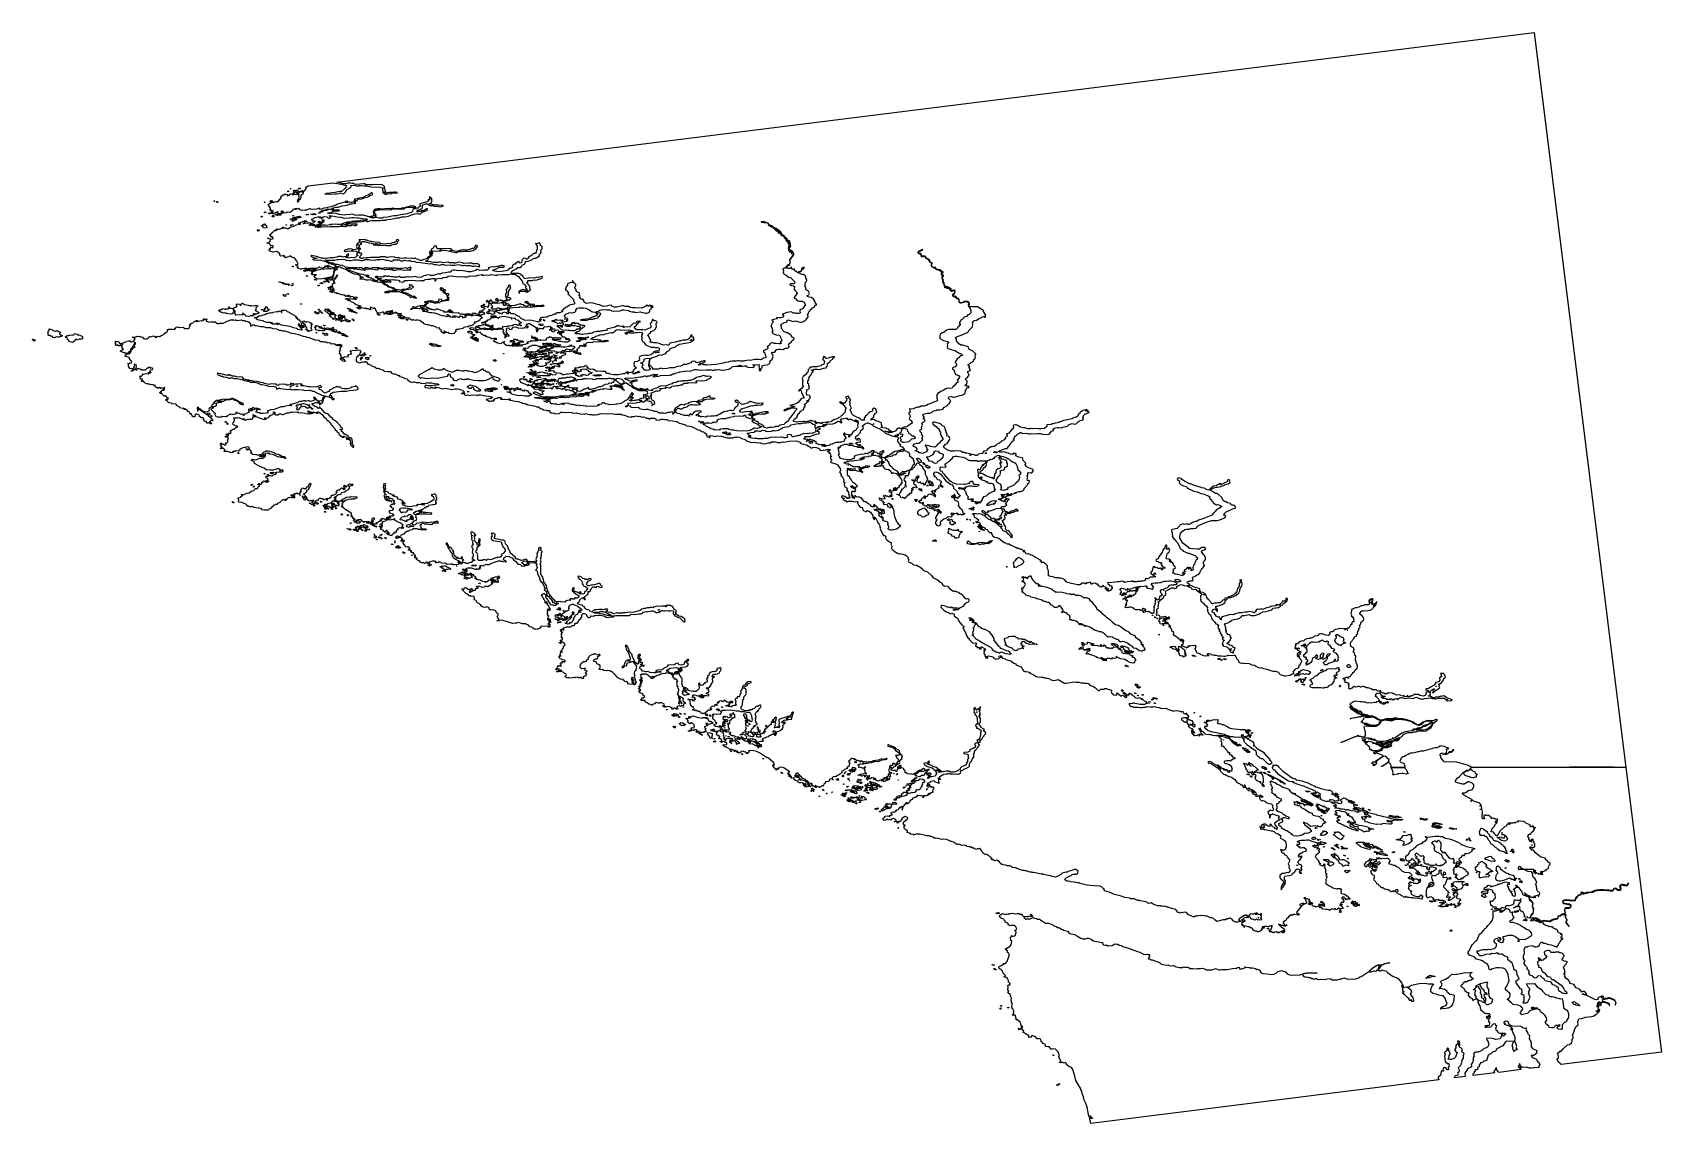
# Model space of a CAD drawing. Header units: inches. Extents: x -128.78 to -121.96, y 47.51 to 52.08.
import ezdxf

# ---------------------------------------------------------------- set-up
doc = ezdxf.new("R2010")
doc.units = ezdxf.units.IN
doc.header["$MEASUREMENT"] = 0
doc.layers.add('country_Clip', color=7, linetype='Continuous')

msp = doc.modelspace()

# ---------------------------------------------------------------- linework, layer by layer
at = {"layer": 'country_Clip'}
for points in [[(-122.1098, 49.0022), (-122.161, 49.0023), (-122.3446, 49.0024), (-122.7475, 49.0021), (-122.7578, 49.0024), (-122.762, 49.0055), (-122.7731, 49.0111), (-122.8181, 49.0241), (-122.8307, 49.025), (-122.8661, 49.0238), (-122.8726, 49.0267), (-122.8737, 49.0277), (-122.8844, 49.0428), (-122.8844, 49.043), (-122.8843, 49.0486), (-122.8879, 49.0565), (-122.8875, 49.0571), (-122.8842, 49.0595), (-122.8776, 49.0623), (-122.8753, 49.0579), (-122.8765, 49.0562), (-122.8697, 49.0583), (-122.8646, 49.0561), (-122.8535, 49.0597), (-122.8483, 49.0663), (-122.8411, 49.0659), (-122.837, 49.0668), (-122.8348, 49.0694), (-122.8348, 49.0723), (-122.8294, 49.073), (-122.8317, 49.0748), (-122.8355, 49.0749), (-122.836, 49.0705), (-122.8389, 49.0672), (-122.8499, 49.0677), (-122.8544, 49.0608), (-122.8663, 49.0582), (-122.8674, 49.0609), (-122.8615, 49.0629), (-122.8606, 49.0647), (-122.8589, 49.072), (-122.8589, 49.0731), (-122.8601, 49.0764), (-122.8608, 49.0783), (-122.8593, 49.0803), (-122.8574, 49.0796), (-122.8561, 49.0807), (-122.8525, 49.0803), (-122.8506, 49.0826), (-122.8654, 49.0872), (-122.8671, 49.0889), (-122.8905, 49.0916), (-122.8888, 49.0889), (-122.8898, 49.0875), (-122.8935, 49.0865), (-122.896, 49.0874), (-122.8998, 49.0838), (-122.9092, 49.0845), (-122.9588, 49.0697), (-122.9692, 49.0695), (-122.9757, 49.0666), (-122.9803, 49.0671), (-122.9996, 49.0617), (-123.0041, 49.0624), (-123.0084, 49.0612), (-123.0111, 49.0615), (-123.0135, 49.0596), (-123.0176, 49.0591), (-123.0186, 49.0564), (-123.0224, 49.058), (-123.0254, 49.0539), (-123.028, 49.0535), (-123.0344, 49.0489), (-123.0379, 49.0493), (-123.0381, 49.0466), (-123.0444, 49.0463), (-123.0442, 49.0451), (-123.0469, 49.0441), (-123.0471, 49.0441), (-123.0477, 49.043), (-123.0502, 49.0406), (-123.0561, 49.028), (-123.0544, 49.0256), (-123.0469, 49.0229), (-123.0469, 49.0226), (-123.041, 49.0197), (-123.0383, 49.0152), (-123.0355, 49.009), (-123.0355, 49.0022), (-123.0914, 49.002), (-123.0917, 49.0021), (-123.0927, 49.0093), (-123.0968, 49.0183), (-123.101, 49.0221), (-123.1025, 49.023), (-123.1046, 49.0232), (-123.1082, 49.0215), (-123.1267, 49.0077), (-123.1321, 49.0064), (-123.132, 49.0077), (-123.1194, 49.0144), (-123.1054, 49.0245), (-123.1027, 49.0268), (-123.1004, 49.0332), (-123.1002, 49.0346), (-123.1079, 49.0389), (-123.1086, 49.0396), (-123.1105, 49.043), (-123.1127, 49.0471), (-123.1217, 49.0491), (-123.132, 49.043), (-123.1321, 49.043), (-123.1335, 49.0422), (-123.148, 49.0318), (-123.1495, 49.0305), (-123.1561, 49.0239), (-123.1531, 49.0195), (-123.1535, 49.0181), (-123.1555, 49.0151), (-123.1592, 49.0122), (-123.162, 49.0104), (-123.1654, 49.0096), (-123.1671, 49.0098), (-123.169, 49.011), (-123.1644, 49.011), (-123.162, 49.0134), (-123.1728, 49.018), (-123.1673, 49.0246), (-123.1645, 49.0253), (-123.158, 49.0247), (-123.1531, 49.0306), (-123.1355, 49.043), (-123.1354, 49.043), (-123.1299, 49.0468), (-123.1254, 49.0507), (-123.1266, 49.052), (-123.1506, 49.0612), (-123.1549, 49.0612), (-123.1596, 49.059), (-123.1634, 49.059), (-123.1651, 49.0637), (-123.1646, 49.0652), (-123.1631, 49.0661), (-123.1627, 49.0663), (-123.1586, 49.0683), (-123.1492, 49.0686), (-123.1345, 49.0723), (-123.1297, 49.0761), (-123.1273, 49.0819), (-123.1233, 49.0857), (-123.1088, 49.0857), (-123.0918, 49.0907), (-123.09, 49.0929), (-123.0944, 49.0907), (-123.0942, 49.0951), (-123.0906, 49.1033), (-123.0843, 49.1111), (-123.0797, 49.1131), (-123.0635, 49.1151), (-123.0546, 49.1244), (-123.0566, 49.1246), (-123.0678, 49.1153), (-123.0788, 49.1156), (-123.0806, 49.1167), (-123.0594, 49.1269), (-123.0484, 49.1298), (-123.0469, 49.1317), (-123.0388, 49.1416), (-123.03, 49.1456), (-123.0206, 49.1481), (-123.0189, 49.1484), (-123.0026, 49.148), (-122.9999, 49.1503), (-122.9879, 49.1514), (-122.9786, 49.155), (-122.9592, 49.1544), (-122.9558, 49.153), (-122.9466, 49.1547), (-122.9356, 49.1626), (-122.9243, 49.1678), (-122.9248, 49.1704), (-122.9204, 49.176), (-122.9151, 49.1869), (-122.9026, 49.1967), (-122.8979, 49.2013), (-122.9052, 49.2022), (-122.9117, 49.1981), (-122.9189, 49.1968), (-122.9203, 49.1968), (-122.9263, 49.1986), (-122.933, 49.1975), (-122.9412, 49.1989), (-122.9585, 49.1919), (-122.9733, 49.1809), (-122.9793, 49.1806), (-122.9849, 49.1819), (-122.9941, 49.1868), (-123.0015, 49.1933), (-123.0265, 49.2015), (-123.044, 49.2053), (-123.0469, 49.2048), (-123.0648, 49.2059), (-123.0757, 49.2088), (-123.0783, 49.2084), (-123.0731, 49.2081), (-123.068, 49.2046), (-123.0711, 49.2036), (-123.0729, 49.2045), (-123.0816, 49.2026), (-123.0896, 49.1996), (-123.096, 49.1991), (-123.1003, 49.1992), (-123.104, 49.1999), (-123.1171, 49.2035), (-123.1116, 49.2046), (-123.0942, 49.2042), (-123.0801, 49.2081), (-123.0942, 49.2049), (-123.1135, 49.2051), (-123.1213, 49.2024), (-123.1347, 49.2), (-123.1407, 49.2012), (-123.1412, 49.2025), (-123.1513, 49.2068), (-123.1548, 49.2104), (-123.1692, 49.2165), (-123.1807, 49.2166), (-123.1858, 49.2179), (-123.1865, 49.2187), (-123.1866, 49.2187), (-123.1901, 49.2208), (-123.2027, 49.2228), (-123.2044, 49.223), (-123.2189, 49.227), (-123.2178, 49.2291), (-123.2131, 49.229), (-123.2156, 49.2305), (-123.2149, 49.2327), (-123.2176, 49.2346), (-123.2219, 49.2368), (-123.2245, 49.2382), (-123.2248, 49.2356), (-123.2229, 49.2336), (-123.2238, 49.2315), (-123.2319, 49.2339), (-123.2321, 49.2377), (-123.2302, 49.2392), (-123.2313, 49.241), (-123.2406, 49.2447), (-123.2405, 49.2462), (-123.2446, 49.2473), (-123.2406, 49.2447), (-123.2333, 49.2406), (-123.2333, 49.2389), (-123.2358, 49.2397), (-123.2358, 49.2386), (-123.2375, 49.2383), (-123.2359, 49.2363), (-123.2401, 49.2379), (-123.24, 49.2425), (-123.2415, 49.2416), (-123.2433, 49.2425), (-123.2417, 49.2403), (-123.2432, 49.2398), (-123.2462, 49.2427), (-123.2506, 49.2444), (-123.2484, 49.2454), (-123.2461, 49.2447), (-123.2475, 49.2472), (-123.247, 49.2481), (-123.2483, 49.2484), (-123.2529, 49.2514), (-123.2574, 49.2577), (-123.2597, 49.2605), (-123.2645, 49.2645), (-123.2627, 49.2702), (-123.2619, 49.2712), (-123.2579, 49.2725), (-123.2499, 49.2784), (-123.2429, 49.2801), (-123.2214, 49.2784), (-123.2165, 49.2777), (-123.2092, 49.2757), (-123.2018, 49.2767), (-123.1976, 49.2753), (-123.1948, 49.2727), (-123.187, 49.2738), (-123.1744, 49.2718), (-123.1625, 49.2745), (-123.1552, 49.2741), (-123.1523, 49.278), (-123.1447, 49.2793), (-123.1406, 49.2773), (-123.1387, 49.2711), (-123.1373, 49.2713), (-123.1373, 49.2727), (-123.1347, 49.273), (-123.1311, 49.2709), (-123.1303, 49.2684), (-123.1282, 49.2682), (-123.12, 49.2679), (-123.1151, 49.2715), (-123.1029, 49.273), (-123.1039, 49.2753), (-123.1078, 49.2758), (-123.1146, 49.2728), (-123.1176, 49.2733), (-123.12, 49.2714), (-123.124, 49.272), (-123.1272, 49.271), (-123.1316, 49.2726), (-123.1322, 49.2731), (-123.1382, 49.2778), (-123.1393, 49.2788), (-123.1441, 49.2843), (-123.1443, 49.2889), (-123.1492, 49.292), (-123.1505, 49.2943), (-123.1581, 49.2981), (-123.1589, 49.3), (-123.1566, 49.3028), (-123.156, 49.3084), (-123.1505, 49.3123), (-123.1478, 49.313), (-123.143, 49.3139), (-123.1406, 49.3136), (-123.1396, 49.3131), (-123.1352, 49.3071), (-123.1297, 49.303), (-123.1226, 49.3003), (-123.1167, 49.3001), (-123.1182, 49.2979), (-123.1256, 49.2979), (-123.1286, 49.2962), (-123.1311, 49.2976), (-123.1352, 49.2953), (-123.1286, 49.293), (-123.1267, 49.291), (-123.1144, 49.2897), (-123.1151, 49.2886), (-123.1105, 49.2892), (-123.1096, 49.2886), (-123.1112, 49.2877), (-123.1025, 49.2855), (-123.0993, 49.2874), (-123.0981, 49.2858), (-123.0955, 49.2861), (-123.0993, 49.2874), (-123.0989, 49.2894), (-123.0924, 49.2883), (-123.0914, 49.2895), (-123.0898, 49.2892), (-123.0892, 49.2857), (-123.0855, 49.2852), (-123.0845, 49.2862), (-123.0822, 49.2837), (-123.0821, 49.2865), (-123.0812, 49.2874), (-123.08, 49.2859), (-123.0789, 49.2862), (-123.0765, 49.2899), (-123.0717, 49.2889), (-123.0688, 49.2896), (-123.0684, 49.2858), (-123.0668, 49.2876), (-123.0646, 49.2869), (-123.059, 49.2916), (-123.0507, 49.2941), (-123.0469, 49.2938), (-123.0393, 49.291), (-123.0344, 49.2905), (-123.0188, 49.2935), (-122.9995, 49.2906), (-122.9917, 49.294), (-122.9858, 49.2952), (-122.9749, 49.2901), (-122.9706, 49.2901), (-122.965, 49.2877), (-122.9608, 49.2877), (-122.9502, 49.2914), (-122.9457, 49.2905), (-122.9283, 49.2929), (-122.9198, 49.2898), (-122.9121, 49.2907), (-122.9084, 49.2889), (-122.9033, 49.2886), (-122.8943, 49.2923), (-122.8709, 49.292), (-122.8655, 49.2894), (-122.864, 49.2865), (-122.86, 49.2835), (-122.8589, 49.2796), (-122.8574, 49.2818), (-122.8453, 49.2806), (-122.8374, 49.2832), (-122.8364, 49.2843), (-122.837, 49.2853), (-122.8467, 49.2893), (-122.8565, 49.2922), (-122.8583, 49.2928), (-122.8612, 49.2941), (-122.8722, 49.3008), (-122.8784, 49.3004), (-122.8833, 49.2989), (-122.8852, 49.3002), (-122.8944, 49.2962), (-122.9052, 49.2955), (-122.9094, 49.2933), (-122.9189, 49.2932), (-122.9222, 49.2968), (-122.9265, 49.2978), (-122.9292, 49.3042), (-122.9274, 49.3165), (-122.9336, 49.316), (-122.934, 49.3167), (-122.9288, 49.3195), (-122.9238, 49.3246), (-122.9189, 49.3269), (-122.919, 49.3296), (-122.9129, 49.3305), (-122.9094, 49.3287), (-122.9138, 49.327), (-122.9166, 49.3243), (-122.915, 49.3209), (-122.9193, 49.3154), (-122.9176, 49.3144), (-122.9076, 49.3229), (-122.9022, 49.3251), (-122.8885, 49.3358), (-122.8909, 49.3392), (-122.8897, 49.3503), (-122.8789, 49.3598), (-122.8785, 49.3628), (-122.8738, 49.3665), (-122.8736, 49.3727), (-122.8713, 49.3733), (-122.8641, 49.3799), (-122.8669, 49.3883), (-122.8703, 49.3901), (-122.8713, 49.3945), (-122.8858, 49.3945), (-122.8858, 49.3945), (-122.8825, 49.3908), (-122.8824, 49.3866), (-122.8795, 49.381), (-122.8835, 49.3808), (-122.8894, 49.3762), (-122.889, 49.3677), (-122.8924, 49.3601), (-122.9054, 49.3568), (-122.9127, 49.3457), (-122.9251, 49.3397), (-122.9361, 49.3322), (-122.9448, 49.3309), (-122.948, 49.3289), (-122.9461, 49.3274), (-122.9472, 49.3255), (-122.9422, 49.3264), (-122.9379, 49.3252), (-122.9364, 49.3216), (-122.9394, 49.3184), (-122.9426, 49.3179), (-122.9471, 49.3146), (-122.9462, 49.3101), (-122.9485, 49.3042), (-122.957, 49.3003), (-122.9717, 49.3032), (-122.9783, 49.3065), (-122.9845, 49.3077), (-122.9886, 49.307), (-122.9929, 49.3077), (-122.9971, 49.3075), (-123.0031, 49.3021), (-123.0075, 49.3021), (-123.0098, 49.2994), (-123.0137, 49.2998), (-123.0142, 49.2978), (-123.0171, 49.2987), (-123.0195, 49.2972), (-123.0212, 49.298), (-123.0241, 49.3041), (-123.0259, 49.3024), (-123.0234, 49.2986), (-123.028, 49.2991), (-123.0308, 49.2972), (-123.0328, 49.2973), (-123.0391, 49.2985), (-123.0384, 49.3043), (-123.0409, 49.3001), (-123.0469, 49.3019), (-123.0527, 49.3032), (-123.0552, 49.3051), (-123.0562, 49.3053), (-123.0697, 49.3047), (-123.0793, 49.3094), (-123.0845, 49.3103), (-123.0879, 49.3131), (-123.1018, 49.3134), (-123.1034, 49.3141), (-123.109, 49.3104), (-123.1136, 49.3112), (-123.1146, 49.3127), (-123.1155, 49.3113), (-123.114, 49.3095), (-123.1157, 49.3087), (-123.1209, 49.3112), (-123.1214, 49.3126), (-123.1252, 49.3125), (-123.1326, 49.3154), (-123.1336, 49.3174), (-123.1372, 49.3171), (-123.1379, 49.3206), (-123.1402, 49.3211), (-123.1358, 49.3235), (-123.1445, 49.3216), (-123.1503, 49.3228), (-123.1543, 49.3264), (-123.1702, 49.3272), (-123.1753, 49.3311), (-123.1891, 49.3346), (-123.1952, 49.3351), (-123.1991, 49.3377), (-123.2043, 49.3382), (-123.2068, 49.34), (-123.212, 49.3402), (-123.2192, 49.338), (-123.2202, 49.338), (-123.2291, 49.3412), (-123.2348, 49.3388), (-123.2408, 49.338), (-123.2453, 49.34), (-123.2464, 49.3401), (-123.248, 49.3398), (-123.2493, 49.3392), (-123.2505, 49.3374), (-123.2532, 49.3372), (-123.2548, 49.3344), (-123.2561, 49.3335), (-123.2602, 49.3324), (-123.2635, 49.33), (-123.2658, 49.3301), (-123.2677, 49.3313), (-123.2689, 49.3328), (-123.2697, 49.337), (-123.2684, 49.3441), (-123.2728, 49.3475), (-123.2697, 49.3494), (-123.2684, 49.3536), (-123.2702, 49.353), (-123.2724, 49.3554), (-123.2736, 49.3554), (-123.2767, 49.3548), (-123.2801, 49.3568), (-123.2843, 49.3573), (-123.2831, 49.3616), (-123.2872, 49.3626), (-123.2879, 49.3651), (-123.2845, 49.3681), (-123.285, 49.3718), (-123.2903, 49.3709), (-123.294, 49.373), (-123.2903, 49.3768), (-123.288, 49.3755), (-123.2833, 49.3783), (-123.2751, 49.3809), (-123.2734, 49.3782), (-123.274, 49.3757), (-123.2728, 49.3753), (-123.2714, 49.3763), (-123.2677, 49.3813), (-123.2627, 49.3843), (-123.2611, 49.3861), (-123.2572, 49.392), (-123.2541, 49.3945), (-123.2525, 49.3955), (-123.2524, 49.3992), (-123.2454, 49.4034), (-123.2433, 49.4106), (-123.2351, 49.4164), (-123.2335, 49.425), (-123.2364, 49.4348), (-123.2392, 49.4384), (-123.2391, 49.4468), (-123.2414, 49.451), (-123.2408, 49.4689), (-123.246, 49.4712), (-123.2442, 49.4727), (-123.2438, 49.4759), (-123.2454, 49.4816), (-123.25, 49.4828), (-123.2495, 49.489), (-123.2476, 49.4921), (-123.2489, 49.4996), (-123.2504, 49.5022), (-123.2612, 49.5085), (-123.2628, 49.5195), (-123.2611, 49.5261), (-123.2558, 49.5314), (-123.2532, 49.5376), (-123.248, 49.5407), (-123.2445, 49.5486), (-123.2369, 49.5511), (-123.2376, 49.5562), (-123.2359, 49.5592), (-123.2337, 49.5599), (-123.2338, 49.5654), (-123.2312, 49.5703), (-123.2279, 49.5763), (-123.2273, 49.5842), (-123.2238, 49.5867), (-123.2226, 49.5893), (-123.2248, 49.5938), (-123.2246, 49.5948), (-123.2205, 49.6006), (-123.2196, 49.6052), (-123.2159, 49.6098), (-123.2168, 49.6108), (-123.2132, 49.6129), (-123.2061, 49.6201), (-123.206, 49.6209), (-123.2075, 49.6215), (-123.2066, 49.624), (-123.2086, 49.6293), (-123.2154, 49.637), (-123.2198, 49.6399), (-123.2245, 49.6475), (-123.2206, 49.6491), (-123.2196, 49.6551), (-123.2151, 49.6554), (-123.2112, 49.6581), (-123.1961, 49.6568), (-123.1798, 49.6599), (-123.17, 49.6658), (-123.1693, 49.669), (-123.1674, 49.6702), (-123.1689, 49.6715), (-123.1667, 49.6717), (-123.1602, 49.6785), (-123.1589, 49.6768), (-123.1555, 49.6835), (-123.1572, 49.6865), (-123.1532, 49.6886), (-123.1523, 49.696), (-123.1552, 49.6941), (-123.1551, 49.6913), (-123.1628, 49.6835), (-123.165, 49.6836), (-123.1668, 49.687), (-123.1704, 49.6834), (-123.1738, 49.6851), (-123.17, 49.6919), (-123.1696, 49.6985), (-123.1719, 49.7028), (-123.1669, 49.7068), (-123.1679, 49.7071), (-123.1692, 49.7072), (-123.1701, 49.7069), (-123.1738, 49.7029), (-123.1722, 49.6979), (-123.1761, 49.6912), (-123.1785, 49.6916), (-123.1797, 49.6926), (-123.181, 49.694), (-123.1819, 49.6957), (-123.1824, 49.6963), (-123.1823, 49.6999), (-123.1798, 49.703), (-123.1761, 49.7037), (-123.1729, 49.7059), (-123.1735, 49.7072), (-123.1745, 49.7076), (-123.1834, 49.7026), (-123.184, 49.7019), (-123.1853, 49.6971), (-123.1828, 49.6852), (-123.1857, 49.6831), (-123.189, 49.682), (-123.2023, 49.6822), (-123.2059, 49.6813), (-123.2107, 49.6783), (-123.2171, 49.6775), (-123.2281, 49.6726), (-123.2377, 49.6693), (-123.2433, 49.6692), (-123.2526, 49.6642), (-123.256, 49.6645), (-123.2577, 49.6634), (-123.2589, 49.6605), (-123.2578, 49.6559), (-123.2604, 49.6471), (-123.2578, 49.6409), (-123.2591, 49.6369), (-123.2537, 49.6314), (-123.2505, 49.6256), (-123.2491, 49.6115), (-123.254, 49.6111), (-123.2549, 49.61), (-123.2581, 49.6035), (-123.2561, 49.6004), (-123.2585, 49.6008), (-123.2612, 49.5996), (-123.2646, 49.5896), (-123.2715, 49.5851), (-123.2756, 49.5842), (-123.2783, 49.5819), (-123.3082, 49.5835), (-123.3151, 49.5804), (-123.325, 49.5794), (-123.332, 49.5759), (-123.3339, 49.5703), (-123.338, 49.5703), (-123.3386, 49.5695), (-123.3448, 49.569), (-123.3471, 49.5675), (-123.3506, 49.5637), (-123.3498, 49.5569), (-123.355, 49.5543), (-123.3561, 49.5542), (-123.3656, 49.5558), (-123.3684, 49.5573), (-123.3768, 49.559), (-123.3807, 49.5614), (-123.3862, 49.5614), (-123.396, 49.5591), (-123.3957, 49.5569), (-123.3965, 49.5558), (-123.3984, 49.5547), (-123.3984, 49.5544), (-123.4016, 49.5528), (-123.4124, 49.5508), (-123.421, 49.5449), (-123.4278, 49.5424), (-123.4329, 49.5424), (-123.4354, 49.541), (-123.4469, 49.5394), (-123.4562, 49.5342), (-123.4585, 49.5306), (-123.4633, 49.5321), (-123.4771, 49.5281), (-123.4812, 49.521), (-123.4835, 49.5209), (-123.4848, 49.5187), (-123.4908, 49.5189), (-123.4922, 49.5181), (-123.4924, 49.513), (-123.4943, 49.5104), (-123.4931, 49.5048), (-123.4955, 49.5033), (-123.496, 49.5008), (-123.4919, 49.4987), (-123.4899, 49.499), (-123.4834, 49.4925), (-123.4703, 49.4858), (-123.472, 49.4833), (-123.4779, 49.4833), (-123.4823, 49.4817), (-123.4827, 49.4793), (-123.4861, 49.4772), (-123.4861, 49.4739), (-123.4829, 49.4734), (-123.4816, 49.4728), (-123.481, 49.4702), (-123.4819, 49.4694), (-123.4857, 49.4699), (-123.486, 49.4682), (-123.481, 49.4661), (-123.4726, 49.4562), (-123.4717, 49.453), (-123.4673, 49.4494), (-123.4671, 49.443), (-123.4722, 49.4386), (-123.4739, 49.4304), (-123.4787, 49.4279), (-123.4808, 49.4184), (-123.4839, 49.4157), (-123.4898, 49.4149), (-123.4961, 49.4111), (-123.4992, 49.4056), (-123.5027, 49.4026), (-123.5043, 49.3986), (-123.5008, 49.3973), (-123.4993, 49.3945), (-123.4992, 49.3944), (-123.5006, 49.3933), (-123.5101, 49.391), (-123.5157, 49.387), (-123.5328, 49.3836), (-123.5374, 49.3834), (-123.5512, 49.3886), (-123.5568, 49.3896), (-123.5591, 49.3945), (-123.5596, 49.3945), (-123.5604, 49.3964), (-123.5655, 49.4001), (-123.5709, 49.4021), (-123.5718, 49.4024), (-123.5762, 49.403), (-123.5859, 49.4026), (-123.5963, 49.4057), (-123.6062, 49.4108), (-123.625, 49.4148), (-123.6359, 49.4184), (-123.6421, 49.4178), (-123.6466, 49.4188), (-123.6601, 49.425), (-123.6645, 49.4283), (-123.6736, 49.4296), (-123.6851, 49.4358), (-123.7099, 49.4367), (-123.7103, 49.4384), (-123.7139, 49.4362), (-123.7233, 49.4385), (-123.7281, 49.4416), (-123.7299, 49.448), (-123.7378, 49.4566), (-123.7394, 49.4619), (-123.743, 49.4643), (-123.7427, 49.468), (-123.7434, 49.4693), (-123.745, 49.4704), (-123.75, 49.4709), (-123.7635, 49.4691), (-123.772, 49.4698), (-123.7733, 49.4696), (-123.7793, 49.4687), (-123.7884, 49.4657), (-123.7925, 49.4657), (-123.8027, 49.4673), (-123.8164, 49.4668), (-123.8233, 49.4703), (-123.8291, 49.4701), (-123.831, 49.4712), (-123.8339, 49.4702), (-123.8441, 49.4727), (-123.8472, 49.4756), (-123.8573, 49.4779), (-123.8616, 49.4773), (-123.8626, 49.4755), (-123.8568, 49.4716), (-123.8561, 49.4708), (-123.8554, 49.4693), (-123.8561, 49.4688), (-123.8576, 49.4685), (-123.8704, 49.4677), (-123.8719, 49.4679), (-123.8856, 49.4736), (-123.8878, 49.4736), (-123.8943, 49.4779), (-123.9024, 49.4799), (-123.9075, 49.4839), (-123.9079, 49.4845), (-123.9076, 49.4889), (-123.9098, 49.491), (-123.9123, 49.4979), (-123.9092, 49.505), (-123.911, 49.5077), (-123.908, 49.5086), (-123.91, 49.5113), (-123.912, 49.5108), (-123.9144, 49.5122), (-123.92, 49.5107), (-123.9244, 49.5125), (-123.9351, 49.5093), (-123.9388, 49.5118), (-123.94, 49.5071), (-123.9432, 49.5082), (-123.9448, 49.5074), (-123.9432, 49.5036), (-123.9456, 49.5029), (-123.9493, 49.504), (-123.9498, 49.5032), (-123.9477, 49.5025), (-123.9488, 49.5017), (-123.9648, 49.5089), (-123.9659, 49.5117), (-123.9691, 49.5138), (-123.9689, 49.516), (-123.9671, 49.5173), (-123.9631, 49.5175), (-123.961, 49.5236), (-123.9647, 49.5274), (-123.9598, 49.5297), (-123.9597, 49.532), (-123.962, 49.5338), (-123.9656, 49.534), (-123.9676, 49.5368), (-123.9732, 49.5379), (-123.969, 49.536), (-123.9664, 49.5299), (-123.9686, 49.5285), (-123.9746, 49.5312), (-123.9756, 49.5361), (-123.9834, 49.5409), (-123.9845, 49.5447), (-123.9878, 49.5453), (-124.0023, 49.5554), (-124.0046, 49.5598), (-124.0017, 49.5623), (-124.0037, 49.5695), (-124.0042, 49.5703), (-124.0047, 49.5703), (-124.0062, 49.5716), (-124.0079, 49.5706), (-124.0099, 49.5716), (-124.0108, 49.5791), (-124.0119, 49.5814), (-124.0144, 49.582), (-124.0161, 49.5866), (-124.016, 49.5936), (-124.0221, 49.5969), (-124.0255, 49.6054), (-124.0289, 49.6086), (-124.0342, 49.6088), (-124.0376, 49.6117), (-124.0354, 49.6145), (-124.0362, 49.6158), (-124.0386, 49.6154), (-124.0412, 49.6126), (-124.0368, 49.6061), (-124.0378, 49.6047), (-124.0389, 49.604), (-124.0419, 49.6041), (-124.0435, 49.6027), (-124.0502, 49.6028), (-124.0523, 49.6019), (-124.0589, 49.6027), (-124.0595, 49.6032), (-124.0611, 49.6056), (-124.0591, 49.6106), (-124.0638, 49.6121), (-124.0655, 49.6144), (-124.0612, 49.6242), (-124.0631, 49.627), (-124.0591, 49.627), (-124.0577, 49.6251), (-124.0467, 49.6272), (-124.0405, 49.6266), (-124.0401, 49.6239), (-124.0449, 49.6177), (-124.0489, 49.6159), (-124.0481, 49.6144), (-124.0428, 49.6168), (-124.0416, 49.6185), (-124.0355, 49.6192), (-124.0305, 49.6236), (-124.0193, 49.6254), (-124.0209, 49.6272), (-124.0205, 49.6299), (-124.0213, 49.6304), (-124.0261, 49.631), (-124.025, 49.6285), (-124.0303, 49.6275), (-124.0342, 49.6296), (-124.0335, 49.6325), (-124.0355, 49.6337), (-124.0446, 49.6319), (-124.0592, 49.6313), (-124.0624, 49.6336), (-124.0608, 49.6355), (-124.0632, 49.6381), (-124.0664, 49.6389), (-124.0725, 49.6373), (-124.0727, 49.6401), (-124.0749, 49.6419), (-124.0742, 49.6464), (-124.0707, 49.6496), (-124.0734, 49.6516), (-124.0734, 49.6624), (-124.0722, 49.6653), (-124.068, 49.6673), (-124.0664, 49.6698), (-124.0679, 49.6743), (-124.065, 49.6893), (-124.068, 49.6916), (-124.0685, 49.694), (-124.0605, 49.6987), (-124.0575, 49.7027), (-124.0479, 49.7099), (-124.0448, 49.7133), (-124.0442, 49.7142), (-124.0447, 49.7178), (-124.043, 49.7199), (-124.0375, 49.7222), (-124.0368, 49.723), (-124.036, 49.7242), (-124.0354, 49.7302), (-124.0371, 49.7376), (-124.0343, 49.7415), (-124.0237, 49.7461), (-124.0234, 49.7461), (-124.0187, 49.7483), (-124.0167, 49.7519), (-124.0112, 49.7541), (-124.0029, 49.7528), (-123.9994, 49.7512), (-123.9907, 49.7531), (-123.9894, 49.754), (-123.9899, 49.7586), (-123.9786, 49.7652), (-123.9717, 49.7669), (-123.9587, 49.7632), (-123.9466, 49.7614), (-123.9432, 49.7587), (-123.9312, 49.755), (-123.9276, 49.7498), (-123.9177, 49.7471), (-123.9114, 49.7477), (-123.908, 49.7471), (-123.9062, 49.7461), (-123.9076, 49.7448), (-123.9079, 49.7441), (-123.906, 49.7418), (-123.8976, 49.7373), (-123.8917, 49.7326), (-123.8914, 49.7309), (-123.888, 49.7298), (-123.8869, 49.7248), (-123.8897, 49.7199), (-123.8905, 49.7141), (-123.8892, 49.7109), (-123.8906, 49.7084), (-123.8891, 49.7043), (-123.8898, 49.7005), (-123.8851, 49.6964), (-123.883, 49.6921), (-123.8774, 49.6889), (-123.8753, 49.6849), (-123.8662, 49.6787), (-123.8616, 49.6716), (-123.863, 49.6665), (-123.8611, 49.6628), (-123.8607, 49.6559), (-123.8553, 49.6457), (-123.8484, 49.6402), (-123.842, 49.6215), (-123.8311, 49.6107), (-123.8263, 49.6027), (-123.8212, 49.601), (-123.8152, 49.5945), (-123.8148, 49.5937), (-123.8173, 49.5876), (-123.8095, 49.5755), (-123.8132, 49.5719), (-123.8102, 49.5703), (-123.8096, 49.5703), (-123.8065, 49.5683), (-123.8078, 49.5648), (-123.7996, 49.5517), (-123.8008, 49.5493), (-123.7934, 49.5462), (-123.7981, 49.5438), (-123.799, 49.5417), (-123.7949, 49.535), (-123.7919, 49.5349), (-123.79, 49.5332), (-123.7946, 49.5303), (-123.7964, 49.524), (-123.7999, 49.5221), (-123.7994, 49.5199), (-123.7941, 49.516), (-123.7973, 49.5126), (-123.7973, 49.5113), (-123.7965, 49.5104), (-123.7936, 49.5087), (-123.7841, 49.5075), (-123.7748, 49.502), (-123.7722, 49.4979), (-123.764, 49.4922), (-123.7639, 49.4906), (-123.7671, 49.4886), (-123.766, 49.4853), (-123.7584, 49.4833), (-123.7553, 49.4807), (-123.7529, 49.4816), (-123.7531, 49.4853), (-123.75, 49.4908), (-123.75, 49.4911), (-123.7467, 49.4965), (-123.7458, 49.5022), (-123.7472, 49.5028), (-123.75, 49.5028), (-123.7525, 49.5035), (-123.756, 49.5061), (-123.7585, 49.5123), (-123.7606, 49.5127), (-123.7643, 49.5109), (-123.7657, 49.5128), (-123.771, 49.5144), (-123.7802, 49.5219), (-123.7711, 49.5258), (-123.7642, 49.5353), (-123.765, 49.5395), (-123.7628, 49.5424), (-123.7601, 49.543), (-123.7645, 49.5457), (-123.7639, 49.5498), (-123.7679, 49.5552), (-123.7688, 49.5561), (-123.7732, 49.5575), (-123.777, 49.5573), (-123.7765, 49.5609), (-123.7813, 49.5635), (-123.7846, 49.5691), (-123.7837, 49.5701), (-123.7834, 49.5703), (-123.782, 49.5717), (-123.7818, 49.5743), (-123.7858, 49.5763), (-123.7834, 49.5806), (-123.786, 49.586), (-123.7842, 49.5906), (-123.7872, 49.5935), (-123.7875, 49.5988), (-123.7898, 49.6025), (-123.7715, 49.6077), (-123.769, 49.6113), (-123.7598, 49.6181), (-123.75, 49.6205), (-123.7326, 49.6242), (-123.7208, 49.6313), (-123.7173, 49.637), (-123.7064, 49.6375), (-123.6884, 49.6415), (-123.6797, 49.6376), (-123.6753, 49.6381), (-123.6686, 49.6371), (-123.6625, 49.6379), (-123.6458, 49.6432), (-123.6413, 49.647), (-123.6335, 49.6502), (-123.631, 49.6535), (-123.6164, 49.6539), (-123.6112, 49.6563), (-123.5919, 49.6614), (-123.5862, 49.6677), (-123.5633, 49.671), (-123.5549, 49.6773), (-123.555, 49.6803), (-123.5534, 49.6817), (-123.5454, 49.6811), (-123.5438, 49.6871), (-123.5431, 49.688), (-123.5332, 49.6943), (-123.5293, 49.6982), (-123.5257, 49.7055), (-123.5259, 49.7078), (-123.5277, 49.709), (-123.5298, 49.7096), (-123.5316, 49.7087), (-123.5325, 49.7078), (-123.5335, 49.7066), (-123.5353, 49.6991), (-123.5377, 49.6979), (-123.5468, 49.6971), (-123.5501, 49.6923), (-123.5623, 49.6808), (-123.5652, 49.6823), (-123.5742, 49.6827), (-123.5758, 49.6812), (-123.5716, 49.6797), (-123.5728, 49.6785), (-123.5923, 49.6765), (-123.5963, 49.6753), (-123.5996, 49.6725), (-123.6142, 49.6695), (-123.6288, 49.663), (-123.6351, 49.6654), (-123.6434, 49.663), (-123.6516, 49.6635), (-123.6578, 49.6599), (-123.6611, 49.6523), (-123.6655, 49.6489), (-123.6689, 49.649), (-123.6697, 49.651), (-123.688, 49.6537), (-123.6947, 49.6515), (-123.7047, 49.6511), (-123.7168, 49.6482), (-123.7291, 49.6491), (-123.7451, 49.6443), (-123.7463, 49.6439), (-123.7476, 49.6434), (-123.7485, 49.6429), (-123.75, 49.6423), (-123.7514, 49.6416), (-123.7556, 49.641), (-123.766, 49.6423), (-123.7831, 49.6356), (-123.7918, 49.635), (-123.7939, 49.6334), (-123.8006, 49.6319), (-123.8007, 49.6292), (-123.8051, 49.624), (-123.809, 49.625), (-123.8074, 49.628), (-123.8099, 49.6301), (-123.8161, 49.6304), (-123.8217, 49.6338), (-123.8254, 49.6346), (-123.8336, 49.6481), (-123.8396, 49.65), (-123.8411, 49.6541), (-123.8403, 49.6594), (-123.8398, 49.6604), (-123.8349, 49.6646), (-123.8306, 49.6653), (-123.828, 49.6642), (-123.8294, 49.6629), (-123.824, 49.6611), (-123.8246, 49.6595), (-123.8205, 49.6549), (-123.8187, 49.6551), (-123.8193, 49.6634), (-123.8265, 49.6712), (-123.826, 49.6762), (-123.8204, 49.6767), (-123.7991, 49.6832), (-123.7877, 49.692), (-123.7874, 49.7017), (-123.7809, 49.703), (-123.7779, 49.7093), (-123.7763, 49.7107), (-123.7738, 49.7123), (-123.7728, 49.7127), (-123.7631, 49.7129), (-123.7584, 49.716), (-123.7525, 49.7167), (-123.7506, 49.7177), (-123.75, 49.7182), (-123.7472, 49.7203), (-123.7424, 49.7215), (-123.7409, 49.7223), (-123.7302, 49.7329), (-123.7258, 49.7415), (-123.7255, 49.7461), (-123.7206, 49.7584), (-123.7177, 49.7606), (-123.7164, 49.771), (-123.7164, 49.7718), (-123.7204, 49.7795), (-123.717, 49.7861), (-123.7237, 49.7871), (-123.7249, 49.7863), (-123.7252, 49.785), (-123.7229, 49.7783), (-123.7283, 49.771), (-123.728, 49.7591), (-123.7315, 49.7567), (-123.7365, 49.7471), (-123.7367, 49.7461), (-123.7377, 49.7382), (-123.7439, 49.7308), (-123.7471, 49.7294), (-123.7487, 49.7261), (-123.7501, 49.7258), (-123.7574, 49.7215), (-123.7637, 49.7188), (-123.773, 49.7159), (-123.7764, 49.7115), (-123.7884, 49.7107), (-123.7901, 49.7052), (-123.7969, 49.7024), (-123.8074, 49.6913), (-123.8118, 49.6904), (-123.8178, 49.6911), (-123.8229, 49.6892), (-123.8318, 49.6887), (-123.8405, 49.6862), (-123.8433, 49.6869), (-123.8445, 49.6908), (-123.8574, 49.7043), (-123.8592, 49.7081), (-123.864, 49.7108), (-123.8641, 49.7144), (-123.867, 49.7203), (-123.8663, 49.7224), (-123.8714, 49.7287), (-123.8801, 49.7334), (-123.8884, 49.7347), (-123.891, 49.7381), (-123.8952, 49.7386), (-123.8925, 49.7393), (-123.8936, 49.7409), (-123.8929, 49.7461), (-123.893, 49.7488), (-123.8953, 49.7502), (-123.9171, 49.7563), (-123.9263, 49.7619), (-123.9358, 49.7651), (-123.9365, 49.7655), (-123.9377, 49.7666), (-123.937, 49.7696), (-123.9453, 49.773), (-123.9473, 49.7752), (-123.9435, 49.7794), (-123.9355, 49.7824), (-123.9248, 49.7832), (-123.9214, 49.7845), (-123.9239, 49.7973), (-123.9204, 49.7995), (-123.9137, 49.801), (-123.9115, 49.8042), (-123.8952, 49.8135), (-123.8894, 49.8269), (-123.8852, 49.8313), (-123.8851, 49.8338), (-123.8789, 49.8376), (-123.8787, 49.8414), (-123.8736, 49.845), (-123.8736, 49.8475), (-123.8784, 49.8534), (-123.8785, 49.8567), (-123.8778, 49.8611), (-123.8695, 49.8724), (-123.869, 49.8797), (-123.8749, 49.8901), (-123.8798, 49.8939), (-123.8829, 49.9014), (-123.886, 49.9031), (-123.8863, 49.9049), (-123.8844, 49.9085), (-123.8688, 49.9148), (-123.8684, 49.917), (-123.8706, 49.9206), (-123.8718, 49.9219), (-123.8722, 49.9219), (-123.8722, 49.9219), (-123.8841, 49.922), (-123.8852, 49.9219), (-123.8913, 49.9182), (-123.893, 49.9154), (-123.8949, 49.9149), (-123.9026, 49.9149), (-123.9225, 49.9167), (-123.9358, 49.9186), (-123.9399, 49.9219), (-123.9414, 49.9225), (-123.942, 49.9231), (-123.9421, 49.9234), (-123.9642, 49.941), (-123.9742, 49.9572), (-123.9764, 49.9608), (-123.977, 49.9663), (-123.977, 49.9688), (-123.9743, 49.9814), (-123.966, 49.9907), (-123.9646, 49.992), (-123.9636, 49.9925), (-123.9576, 49.9967), (-123.9566, 49.9972), (-123.9488, 49.9993), (-123.9481, 49.9994), (-123.9473, 49.9994), (-123.9383, 49.9992), (-123.9329, 50.0024), (-123.9204, 50.0017), (-123.9082, 50.0034), (-123.9051, 50.0082), (-123.9011, 50.0094), (-123.9012, 50.011), (-123.8984, 50.0136), (-123.8692, 50.0273), (-123.8577, 50.0309), (-123.8426, 50.0345), (-123.8226, 50.0346), (-123.8096, 50.0383), (-123.7927, 50.0449), (-123.7882, 50.047), (-123.7848, 50.0526), (-123.7868, 50.0557), (-123.7936, 50.0581), (-123.7882, 50.0641), (-123.7851, 50.0704), (-123.778, 50.0742), (-123.7655, 50.0779), (-123.7562, 50.0845), (-123.75, 50.0857), (-123.7457, 50.0866), (-123.7427, 50.0888), (-123.7483, 50.0977), (-123.75, 50.0985), (-123.7537, 50.0993), (-123.7594, 50.0987), (-123.7626, 50.1007), (-123.7651, 50.106), (-123.777, 50.1091), (-123.7823, 50.1128), (-123.7874, 50.1131), (-123.7903, 50.1144), (-123.7956, 50.1192), (-123.8005, 50.1313), (-123.8131, 50.1423), (-123.8224, 50.1479), (-123.8276, 50.1478), (-123.837, 50.1552), (-123.8461, 50.1587), (-123.8506, 50.1629), (-123.8414, 50.1692), (-123.8304, 50.1737), (-123.8196, 50.1748), (-123.8048, 50.1781), (-123.7895, 50.1825), (-123.79, 50.1847), (-123.7873, 50.1864), (-123.7742, 50.1882), (-123.7664, 50.1948), (-123.769, 50.2049), (-123.7761, 50.2049), (-123.7788, 50.1975), (-123.7841, 50.1941), (-123.7895, 50.1932), (-123.7995, 50.1873), (-123.8029, 50.1872), (-123.8081, 50.1898), (-123.8132, 50.1885), (-123.8136, 50.1872), (-123.8211, 50.1841), (-123.8242, 50.1788), (-123.831, 50.1798), (-123.8365, 50.1786), (-123.8424, 50.1726), (-123.847, 50.1708), (-123.8522, 50.1656), (-123.8519, 50.1643), (-123.857, 50.1622), (-123.8629, 50.163), (-123.8745, 50.17), (-123.8849, 50.1717), (-123.8873, 50.1735), (-123.916, 50.1819), (-123.9321, 50.1886), (-123.9368, 50.1886), (-123.958, 50.1991), (-123.9684, 50.2061), (-123.9717, 50.2109), (-123.981, 50.2135), (-123.9871, 50.2103), (-123.9882, 50.2076), (-123.9774, 50.198), (-123.9796, 50.1932), (-123.9732, 50.1863), (-123.9611, 50.1804), (-123.9508, 50.1776), (-123.9464, 50.1742), (-123.9471, 50.1728), (-123.9403, 50.169), (-123.9381, 50.1662), (-123.9294, 50.1642), (-123.9186, 50.1581), (-123.903, 50.1555), (-123.8883, 50.1484), (-123.879, 50.1467), (-123.8585, 50.138), (-123.8518, 50.1343), (-123.8511, 50.1323), (-123.8528, 50.1289), (-123.8438, 50.1212), (-123.8435, 50.1157), (-123.8335, 50.1056), (-123.8269, 50.1035), (-123.8235, 50.1006), (-123.8177, 50.1021), (-123.8112, 50.0998), (-123.8074, 50.0977), (-123.8068, 50.0977), (-123.8029, 50.0947), (-123.8023, 50.093), (-123.8245, 50.078), (-123.8285, 50.0727), (-123.8323, 50.0703), (-123.8332, 50.0677), (-123.838, 50.0648), (-123.8424, 50.0571), (-123.8462, 50.0567), (-123.8801, 50.0417), (-123.8985, 50.0371), (-123.9062, 50.0317), (-123.9113, 50.0314), (-123.9232, 50.0274), (-123.9294, 50.0229), (-123.9384, 50.0191), (-123.9421, 50.0188), (-123.9504, 50.0206), (-123.9567, 50.0191), (-123.9635, 50.0209), (-123.9763, 50.0154), (-123.9814, 50.0079), (-123.9845, 50.0073), (-123.9857, 50.004), (-123.9887, 50.002), (-124.0078, 49.9975), (-124.0088, 49.997), (-124.0112, 49.9944), (-124.0112, 49.9899), (-124.0084, 49.9856), (-124.0088, 49.9756), (-124.0059, 49.9719), (-124.0092, 49.9689), (-124.0014, 49.9587), (-123.9957, 49.9537), (-123.9937, 49.9488), (-123.985, 49.9401), (-123.9776, 49.9219), (-123.9767, 49.9192), (-123.9724, 49.9151), (-123.9638, 49.9104), (-123.9628, 49.907), (-123.955, 49.9042), (-123.9529, 49.9023), (-123.9435, 49.8991), (-123.939, 49.8987), (-123.9127, 49.8884), (-123.911, 49.8875), (-123.9099, 49.8868), (-123.9084, 49.8836), (-123.9035, 49.879), (-123.903, 49.8772), (-123.9037, 49.8726), (-123.9087, 49.8708), (-123.9091, 49.8701), (-123.9105, 49.868), (-123.9108, 49.8673), (-123.9098, 49.8652), (-123.9124, 49.8634), (-123.9145, 49.8578), (-123.9146, 49.8545), (-123.9201, 49.8484), (-123.9205, 49.841), (-123.9222, 49.8375), (-123.921, 49.8283), (-123.926, 49.8256), (-123.9308, 49.8255), (-123.928, 49.8327), (-123.9309, 49.8342), (-123.9312, 49.8373), (-123.9363, 49.8388), (-123.9374, 49.8389), (-123.9432, 49.8387), (-123.9462, 49.8378), (-123.9471, 49.8373), (-123.9507, 49.8321), (-123.9581, 49.8275), (-123.9588, 49.8249), (-123.9538, 49.8234), (-123.9534, 49.8222), (-123.9581, 49.8207), (-123.96, 49.8179), (-123.964, 49.8178), (-123.9653, 49.8168), (-123.9651, 49.8152), (-123.9601, 49.811), (-123.9597, 49.8103), (-123.9593, 49.8078), (-123.9602, 49.8072), (-123.9657, 49.805), (-123.9685, 49.8047), (-123.9697, 49.8048), (-123.9919, 49.81), (-123.9971, 49.8103), (-124.0012, 49.8121), (-124.006, 49.8168), (-124.0054, 49.8205), (-124.0014, 49.8252), (-124.0033, 49.8266), (-124.0048, 49.8317), (-123.9949, 49.8364), (-123.9958, 49.8419), (-124.0036, 49.8496), (-124.0029, 49.8531), (-124.0083, 49.8601), (-124.0132, 49.8617), (-124.0161, 49.8691), (-124.0231, 49.8736), (-124.0324, 49.8743), (-124.0336, 49.8768), (-124.0334, 49.8849), (-124.031, 49.8867), (-124.03, 49.8957), (-124.028, 49.8988), (-124.0211, 49.9031), (-124.0183, 49.9137), (-124.0215, 49.9153), (-124.0215, 49.9176), (-124.0244, 49.9198), (-124.0287, 49.9149), (-124.0324, 49.9147), (-124.0316, 49.9219), (-124.0313, 49.9276), (-124.0332, 49.9321), (-124.0345, 49.9322), (-124.0388, 49.9301), (-124.04, 49.9219), (-124.0402, 49.9219), (-124.0403, 49.9199), (-124.0448, 49.9156), (-124.0495, 49.9077), (-124.051, 49.8994), (-124.0542, 49.8978), (-124.0646, 49.8835), (-124.0651, 49.8827), (-124.0672, 49.8747), (-124.076, 49.8718), (-124.0773, 49.8692), (-124.0759, 49.8654), (-124.0677, 49.8636), (-124.0627, 49.8601), (-124.0536, 49.8589), (-124.0529, 49.8568), (-124.0561, 49.8534), (-124.0553, 49.8514), (-124.0492, 49.843), (-124.0383, 49.8375), (-124.0383, 49.8363), (-124.0399, 49.8353), (-124.053, 49.8346), (-124.0564, 49.8365), (-124.059, 49.8347), (-124.0664, 49.8342), (-124.0683, 49.8347), (-124.0712, 49.8388), (-124.0766, 49.8376), (-124.0799, 49.8389), (-124.0834, 49.8426), (-124.0902, 49.8386), (-124.0926, 49.8229), (-124.0972, 49.821), (-124.1002, 49.8168), (-124.0958, 49.8117), (-124.078, 49.8001), (-124.0795, 49.7989), (-124.0877, 49.7987), (-124.091, 49.7975), (-124.1016, 49.7977), (-124.1016, 49.7974), (-124.1054, 49.7941), (-124.1115, 49.7916), (-124.1138, 49.791), (-124.1163, 49.7924), (-124.1203, 49.7919), (-124.1214, 49.7895), (-124.1195, 49.7871), (-124.126, 49.7833), (-124.1316, 49.7813), (-124.1382, 49.7811), (-124.1424, 49.7796), (-124.1541, 49.7806), (-124.159, 49.7782), (-124.1691, 49.7783), (-124.1712, 49.7786), (-124.1711, 49.7814), (-124.1736, 49.7829), (-124.1728, 49.7814), (-124.1755, 49.7818), (-124.1761, 49.7805), (-124.179, 49.7807), (-124.1813, 49.7781), (-124.1904, 49.7795), (-124.2074, 49.7756), (-124.2135, 49.7804), (-124.2176, 49.7818), (-124.2312, 49.7786), (-124.2374, 49.7789), (-124.2501, 49.7775), (-124.269, 49.7743), (-124.277, 49.7752), (-124.2792, 49.7736), (-124.2786, 49.7707), (-124.2718, 49.7666), (-124.2708, 49.7619), (-124.2655, 49.7635), (-124.2617, 49.7606), (-124.2629, 49.7571), (-124.2593, 49.7502), (-124.2642, 49.7461), (-124.2684, 49.7407), (-124.2698, 49.7403), (-124.2718, 49.7422), (-124.2745, 49.7414), (-124.2755, 49.7399), (-124.2771, 49.7407), (-124.2757, 49.7417), (-124.2771, 49.7461), (-124.2753, 49.7476), (-124.2797, 49.7518), (-124.2811, 49.7507), (-124.2797, 49.7468), (-124.2793, 49.7461), (-124.2785, 49.7442), (-124.2804, 49.74), (-124.2815, 49.7407), (-124.2815, 49.7451), (-124.2827, 49.7461), (-124.2834, 49.7483), (-124.2889, 49.7482), (-124.2858, 49.7539), (-124.2859, 49.7549), (-124.2866, 49.7558), (-124.2874, 49.7562), (-124.2933, 49.7573), (-124.2983, 49.7625), (-124.3037, 49.7598), (-124.3034, 49.7576), (-124.3048, 49.7568), (-124.3108, 49.757), (-124.3135, 49.7582), (-124.3152, 49.7614), (-124.3184, 49.7635), (-124.3186, 49.7688), (-124.3254, 49.769), (-124.3306, 49.7716), (-124.3374, 49.7725), (-124.342, 49.7718), (-124.3449, 49.7692), (-124.3467, 49.7692), (-124.3512, 49.7756), (-124.3568, 49.7755), (-124.364, 49.7732), (-124.3688, 49.7756), (-124.3697, 49.7741), (-124.3668, 49.7712), (-124.3711, 49.7699), (-124.3729, 49.7701), (-124.3757, 49.7734), (-124.3843, 49.7723), (-124.3955, 49.7659), (-124.4054, 49.7665), (-124.4358, 49.7726), (-124.4502, 49.7768), (-124.4531, 49.779), (-124.4585, 49.7862), (-124.4721, 49.7939), (-124.4788, 49.7931), (-124.4826, 49.7955), (-124.4986, 49.7949), (-124.508, 49.8), (-124.5165, 49.8007), (-124.5194, 49.8), (-124.5205, 49.802), (-124.5271, 49.804), (-124.5262, 49.8226), (-124.5275, 49.8291), (-124.5321, 49.8375), (-124.5305, 49.8398), (-124.5314, 49.8451), (-124.5391, 49.8545), (-124.5471, 49.8593), (-124.5565, 49.8594), (-124.5583, 49.8623), (-124.5546, 49.8644), (-124.5609, 49.8647), (-124.5603, 49.8685), (-124.5617, 49.8701), (-124.5675, 49.8715), (-124.5685, 49.8753), (-124.581, 49.8797), (-124.5931, 49.8885), (-124.5992, 49.8902), (-124.6101, 49.8958), (-124.6164, 49.8946), (-124.62, 49.8951), (-124.6229, 49.9007), (-124.633, 49.905), (-124.6262, 49.9063), (-124.6257, 49.908), (-124.635, 49.9106), (-124.6421, 49.9152), (-124.6483, 49.9154), (-124.6516, 49.9182), (-124.6566, 49.9186), (-124.6635, 49.9219), (-124.6638, 49.9219), (-124.6662, 49.9227), (-124.6688, 49.9256), (-124.6854, 49.9324), (-124.6909, 49.9359), (-124.6983, 49.9357), (-124.7082, 49.9422), (-124.7121, 49.9422), (-124.735, 49.9594), (-124.7436, 49.9624), (-124.7525, 49.9636), (-124.7596, 49.9699), (-124.7617, 49.9755), (-124.7608, 49.9771), (-124.7639, 49.9785), (-124.7644, 49.9829), (-124.7681, 49.9845), (-124.7703, 49.9822), (-124.7755, 49.9857), (-124.7806, 49.9926), (-124.7814, 49.9963), (-124.7875, 49.9972), (-124.7913, 50.003), (-124.8047, 50.0087), (-124.8047, 50.0092), (-124.8131, 50.0205), (-124.813, 50.0239), (-124.822, 50.0288), (-124.8221, 50.0311), (-124.8186, 50.0367), (-124.8294, 50.0431), (-124.8288, 50.0451), (-124.835, 50.0479), (-124.838, 50.0529), (-124.8384, 50.0592), (-124.8442, 50.0622), (-124.8433, 50.0638), (-124.8407, 50.0644), (-124.8389, 50.0647), (-124.8329, 50.064), (-124.8298, 50.0649), (-124.8236, 50.0632), (-124.8185, 50.0641), (-124.8096, 50.0635), (-124.8047, 50.0605), (-124.8009, 50.0565), (-124.798, 50.0587), (-124.7951, 50.0555), (-124.7957, 50.0582), (-124.7939, 50.0581), (-124.7891, 50.0543), (-124.7937, 50.0526), (-124.7901, 50.0515), (-124.7781, 50.0406), (-124.7692, 50.0389), (-124.7612, 50.0325), (-124.7506, 50.028), (-124.7352, 50.014), (-124.7337, 50.0146), (-124.7366, 50.0201), (-124.7413, 50.0236), (-124.7427, 50.0263), (-124.7513, 50.032), (-124.7533, 50.0363), (-124.7508, 50.0363), (-124.7352, 50.0256), (-124.7323, 50.0214), (-124.7281, 50.0192), (-124.7243, 50.0152), (-124.724, 50.0146), (-124.7221, 50.0101), (-124.7229, 50.0072), (-124.7301, 50.0102), (-124.7222, 50.0005), (-124.7195, 49.995), (-124.7045, 49.9875), (-124.6988, 49.9812), (-124.6903, 49.9747), (-124.684, 49.9658), (-124.6787, 49.9647), (-124.6774, 49.9664), (-124.6801, 49.9708), (-124.6793, 49.975), (-124.6864, 49.9807), (-124.6886, 49.9864), (-124.6933, 49.9917), (-124.7009, 49.9931), (-124.7055, 49.9982), (-124.7065, 50.0013), (-124.7048, 50.0071), (-124.714, 50.0209), (-124.7152, 50.0258), (-124.7197, 50.0325), (-124.7197, 50.0353), (-124.7087, 50.0436), (-124.711, 50.0556), (-124.7058, 50.0583), (-124.7009, 50.0591), (-124.7083, 50.0622), (-124.708, 50.0653), (-124.7061, 50.0667), (-124.7007, 50.0675), (-124.6967, 50.0651), (-124.6878, 50.0654), (-124.6831, 50.0683), (-124.6749, 50.0701), (-124.6609, 50.0757), (-124.653, 50.0761), (-124.653, 50.0782), (-124.6624, 50.0832), (-124.6678, 50.0791), (-124.6747, 50.0762), (-124.6767, 50.074), (-124.6835, 50.0739), (-124.6869, 50.0728), (-124.6908, 50.0693), (-124.6896, 50.0673), (-124.6952, 50.0667), (-124.7029, 50.0722), (-124.7075, 50.071), (-124.7108, 50.0824), (-124.7162, 50.0823), (-124.7198, 50.0839), (-124.7217, 50.0831), (-124.724, 50.0816), (-124.7192, 50.0777), (-124.718, 50.0727), (-124.7198, 50.0688), (-124.7218, 50.0676), (-124.7252, 50.0579), (-124.7305, 50.0548), (-124.7306, 50.0498), (-124.7252, 50.0505), (-124.723, 50.045), (-124.7265, 50.0424), (-124.7354, 50.0417), (-124.7365, 50.0414), (-124.7425, 50.0369), (-124.7443, 50.037), (-124.7475, 50.0414), (-124.7541, 50.0414), (-124.7554, 50.0444), (-124.7595, 50.0438), (-124.7606, 50.0414), (-124.7652, 50.0423), (-124.7681, 50.0462), (-124.7683, 50.049), (-124.7746, 50.051), (-124.7745, 50.0544), (-124.7774, 50.0555), (-124.7779, 50.0574), (-124.7863, 50.0608), (-124.7911, 50.0612), (-124.8008, 50.0675), (-124.8041, 50.0709), (-124.8061, 50.0745), (-124.8047, 50.0764), (-124.8011, 50.0767), (-124.7945, 50.0744), (-124.7914, 50.0677), (-124.7888, 50.0668), (-124.7837, 50.0684), (-124.7774, 50.0726), (-124.7797, 50.0749), (-124.7788, 50.0759), (-124.7707, 50.0758), (-124.7538, 50.0812), (-124.7446, 50.0857), (-124.726, 50.0867), (-124.7208, 50.0931), (-124.7104, 50.0938), (-124.7032, 50.0977), (-124.7024, 50.0977), (-124.7017, 50.1025), (-124.7069, 50.1035), (-124.7076, 50.1047), (-124.7041, 50.1098), (-124.6992, 50.1134), (-124.6971, 50.1205), (-124.691, 50.1229), (-124.6913, 50.1245), (-124.6962, 50.1245), (-124.7032, 50.1279), (-124.7064, 50.1271), (-124.7072, 50.1263), (-124.704, 50.1247), (-124.7036, 50.1227), (-124.7052, 50.1213), (-124.7105, 50.1211), (-124.7102, 50.118), (-124.7069, 50.1174), (-124.7088, 50.115), (-124.7121, 50.1136), (-124.7162, 50.1162), (-124.72, 50.1157), (-124.7227, 50.118), (-124.7291, 50.1199), (-124.7253, 50.1241), (-124.7263, 50.1262), (-124.7197, 50.1301), (-124.7064, 50.1341), (-124.6994, 50.1384), (-124.6827, 50.1412), (-124.6811, 50.143), (-124.6845, 50.1469), (-124.6822, 50.1479), (-124.6796, 50.1479), (-124.6807, 50.1464), (-124.6791, 50.146), (-124.6688, 50.1481), (-124.6612, 50.1504), (-124.6621, 50.1522), (-124.6563, 50.1558), (-124.6514, 50.1567), (-124.6438, 50.1559), (-124.6334, 50.1603), (-124.6314, 50.1616), (-124.6292, 50.1648), (-124.6299, 50.1682), (-124.6131, 50.1856), (-124.6142, 50.1892), (-124.6094, 50.1928), (-124.6068, 50.1983), (-124.6064, 50.1997), (-124.6073, 50.2023), (-124.614, 50.2021), (-124.6162, 50.204), (-124.6147, 50.2074), (-124.6162, 50.2112), (-124.6135, 50.2166), (-124.6157, 50.2191), (-124.6157, 50.2226), (-124.6133, 50.2263), (-124.6136, 50.2344), (-124.6099, 50.2357), (-124.6002, 50.2341), (-124.5973, 50.2346), (-124.5962, 50.2349), (-124.5903, 50.2418), (-124.5907, 50.2474), (-124.5953, 50.2503), (-124.6027, 50.2524), (-124.6159, 50.2583), (-124.6173, 50.2612), (-124.62, 50.2624), (-124.6247, 50.2682), (-124.6245, 50.2703), (-124.6219, 50.2719), (-124.6221, 50.2734), (-124.6224, 50.277), (-124.6333, 50.286), (-124.6341, 50.2945), (-124.6389, 50.2975), (-124.6514, 50.3), (-124.6635, 50.3062), (-124.6652, 50.3089), (-124.6614, 50.3104), (-124.6613, 50.3132), (-124.6653, 50.3139), (-124.6649, 50.3159), (-124.667, 50.3173), (-124.6687, 50.3156), (-124.6744, 50.3161), (-124.6761, 50.3138), (-124.6742, 50.3117), (-124.6758, 50.3107), (-124.6862, 50.3131), (-124.6938, 50.3171), (-124.7023, 50.3179), (-124.7108, 50.3219), (-124.7204, 50.321), (-124.7311, 50.3214), (-124.7343, 50.3224), (-124.7358, 50.3252), (-124.718, 50.3318), (-124.7084, 50.3368), (-124.7032, 50.3368), (-124.6965, 50.3411), (-124.6956, 50.3432), (-124.6975, 50.3449), (-124.6913, 50.3483), (-124.6873, 50.3528), (-124.6844, 50.36), (-124.6803, 50.3629), (-124.6767, 50.3679), (-124.6711, 50.3701), (-124.6711, 50.3735), (-124.674, 50.3756), (-124.6689, 50.3818), (-124.6688, 50.3859), (-124.6591, 50.3935), (-124.6576, 50.3965), (-124.6523, 50.3983), (-124.646, 50.4031), (-124.6422, 50.4031), (-124.6341, 50.3999), (-124.6198, 50.4004), (-124.6109, 50.3985), (-124.6036, 50.3983), (-124.596, 50.3998), (-124.5857, 50.3985), (-124.5713, 50.3987), (-124.5603, 50.3999), (-124.5463, 50.3957), (-124.526, 50.3965), (-124.5215, 50.3986), (-124.5138, 50.4088), (-124.5056, 50.4114), (-124.5043, 50.4134), (-124.5087, 50.4169), (-124.4974, 50.4232), (-124.4909, 50.4249), (-124.4833, 50.4247), (-124.4725, 50.4224), (-124.4666, 50.4264), (-124.4531, 50.4286), (-124.4469, 50.43), (-124.4438, 50.4323), (-124.4428, 50.4355), (-124.4319, 50.4403), (-124.4272, 50.4411), (-124.418, 50.4384), (-124.4112, 50.4397), (-124.4007, 50.4492), (-124.3972, 50.4517), (-124.3871, 50.4549), (-124.3799, 50.4594), (-124.3824, 50.4679), (-124.3776, 50.4773), (-124.3736, 50.4815), (-124.369, 50.4819), (-124.3672, 50.4836), (-124.3572, 50.4871), (-124.3569, 50.4884), (-124.3586, 50.4893), (-124.3632, 50.4896), (-124.3636, 50.4921), (-124.361, 50.495), (-124.3724, 50.4938), (-124.3655, 50.4986), (-124.3661, 50.4993), (-124.3832, 50.4951), (-124.3849, 50.4927), (-124.3878, 50.4932), (-124.3886, 50.4912), (-124.3928, 50.4891), (-124.3947, 50.4853), (-124.3999, 50.4819), (-124.4004, 50.4795), (-124.4044, 50.4757), (-124.4025, 50.4736), (-124.4045, 50.4712), (-124.4106, 50.4676), (-124.4265, 50.463), (-124.4256, 50.4622), (-124.4285, 50.4605), (-124.4531, 50.4551), (-124.4535, 50.4549), (-124.4646, 50.4531), (-124.4725, 50.4494), (-124.4728, 50.4492), (-124.48, 50.4475), (-124.4807, 50.4463), (-124.489, 50.4434), (-124.4987, 50.4421), (-124.5066, 50.4398), (-124.5128, 50.4398), (-124.5158, 50.4371), (-124.531, 50.4355), (-124.535, 50.4327), (-124.5343, 50.4279), (-124.5437, 50.4206), (-124.5574, 50.4192), (-124.5719, 50.4192), (-124.5836, 50.4204), (-124.5933, 50.4191), (-124.5958, 50.4199), (-124.6015, 50.4189), (-124.613, 50.4191), (-124.6253, 50.4224), (-124.6317, 50.4225), (-124.6452, 50.4258), (-124.6528, 50.4316), (-124.6615, 50.4361), (-124.6651, 50.4361), (-124.6727, 50.4337), (-124.674, 50.4284), (-124.672, 50.4251), (-124.6775, 50.4175), (-124.6821, 50.4165), (-124.6855, 50.4097), (-124.6926, 50.4013), (-124.7035, 50.3966), (-124.701, 50.3952), (-124.6995, 50.3904), (-124.7031, 50.3839), (-124.7076, 50.382), (-124.7071, 50.3805), (-124.7122, 50.3732), (-124.7218, 50.3675), (-124.7314, 50.3582), (-124.7395, 50.3574), (-124.7468, 50.3488), (-124.7524, 50.3446), (-124.76, 50.3454), (-124.7637, 50.3433), (-124.7683, 50.3428), (-124.7841, 50.3324), (-124.7846, 50.3286), (-124.7872, 50.3267), (-124.7931, 50.3247), (-124.7972, 50.3252), (-124.8004, 50.3233), (-124.8016, 50.316), (-124.8028, 50.3151), (-124.8047, 50.3153), (-124.8065, 50.3156), (-124.8194, 50.3126), (-124.8227, 50.3113), (-124.8246, 50.3078), (-124.8272, 50.3069), (-124.8329, 50.307), (-124.8375, 50.3104), (-124.8468, 50.311), (-124.8684, 50.317), (-124.8742, 50.3172), (-124.8787, 50.3194), (-124.8861, 50.3194), (-124.8877, 50.3218), (-124.8936, 50.3248), (-124.9155, 50.3264), (-124.922, 50.3254), (-124.9372, 50.326), (-124.9486, 50.3292), (-124.9579, 50.3347), (-124.9618, 50.3375), (-124.9635, 50.3423), (-124.966, 50.3441), (-124.9594, 50.3534), (-124.951, 50.357), (-124.9425, 50.3697), (-124.9398, 50.3778), (-124.9427, 50.3853), (-124.9466, 50.3885), (-124.9528, 50.3899), (-124.9511, 50.3977), (-124.9556, 50.4042), (-124.955, 50.4086), (-124.9579, 50.4131), (-124.9581, 50.4174), (-124.9631, 50.4285), (-124.9699, 50.4314), (-124.9747, 50.4368), (-124.9836, 50.441), (-125.0041, 50.4461), (-125.008, 50.4461), (-125.0112, 50.4451), (-125.013, 50.4406), (-125.0081, 50.4354), (-124.9965, 50.4284), (-124.9909, 50.4222), (-124.9869, 50.4198), (-124.9847, 50.4161), (-124.9847, 50.4121), (-124.9793, 50.4043), (-124.9805, 50.3984), (-124.9764, 50.3913), (-124.9764, 50.3886), (-124.9688, 50.3779), (-124.969, 50.3758), (-124.975, 50.3679), (-124.9803, 50.3648), (-124.9802, 50.362), (-124.9833, 50.3583), (-124.9934, 50.3514), (-124.9938, 50.3474), (-125, 50.3437), (-125.0041, 50.3424), (-125.0141, 50.3428), (-125.0212, 50.3442), (-125.0267, 50.3471), (-125.0345, 50.3493), (-125.0412, 50.3505), (-125.0433, 50.3499), (-125.0422, 50.3456), (-125.0377, 50.3411), (-125.0374, 50.3366), (-125.0325, 50.3327), (-125.0359, 50.3254), (-125.0401, 50.3211), (-125.0483, 50.3189), (-125.0536, 50.3154), (-125.0639, 50.3182), (-125.0685, 50.3182), (-125.0713, 50.3222), (-125.0802, 50.3252), (-125.0766, 50.3325), (-125.077, 50.335), (-125.0813, 50.3406), (-125.0913, 50.3454), (-125.0928, 50.3479), (-125.0889, 50.3548), (-125.0863, 50.3567), (-125.0794, 50.3591), (-125.0702, 50.3595), (-125.0656, 50.361), (-125.0529, 50.3723), (-125.0583, 50.3779), (-125.0543, 50.3818), (-125.0522, 50.3877), (-125.058, 50.397), (-125.0574, 50.4), (-125.0627, 50.4052), (-125.0649, 50.4108), (-125.0641, 50.4147), (-125.0585, 50.4172), (-125.0576, 50.4187), (-125.0579, 50.4259), (-125.0546, 50.4345), (-125.0564, 50.442), (-125.0537, 50.4456), (-125.0462, 50.4492), (-125.0427, 50.4526), (-125.0445, 50.4538), (-125.0444, 50.4563), (-125.0502, 50.4612), (-125.0501, 50.464), (-125.046, 50.4688), (-125.0495, 50.4711), (-125.0507, 50.4745), (-125.0532, 50.4762), (-125.0507, 50.4801), (-125.035, 50.4843), (-125.0235, 50.4844), (-125.014, 50.4889), (-125.0082, 50.4936), (-124.997, 50.4958), (-124.9935, 50.498), (-124.9821, 50.498), (-124.9693, 50.5006), (-124.9646, 50.5079), (-124.9496, 50.5171), (-124.9478, 50.5208), (-124.9412, 50.5266), (-124.9358, 50.5339), (-124.9367, 50.538), (-124.9447, 50.5453), (-124.9457, 50.5504), (-124.9441, 50.5531), (-124.9338, 50.5541), (-124.9263, 50.5508), (-124.922, 50.5508), (-124.907, 50.5562), (-124.8855, 50.5613), (-124.8775, 50.5665), (-124.8758, 50.5688), (-124.8743, 50.5792), (-124.8694, 50.5843), (-124.8682, 50.5908), (-124.865, 50.5917), (-124.8599, 50.5913), (-124.859, 50.5965), (-124.8622, 50.5978), (-124.8691, 50.5973), (-124.8755, 50.6), (-124.875, 50.6022), (-124.8679, 50.607), (-124.8669, 50.6147), (-124.8677, 50.6182), (-124.8744, 50.625), (-124.8728, 50.6299), (-124.8652, 50.6354), (-124.8593, 50.6427), (-124.8616, 50.6507), (-124.864, 50.6536), (-124.8644, 50.6585), (-124.8569, 50.6613), (-124.8527, 50.6645), (-124.8597, 50.6768), (-124.8559, 50.6803), (-124.8578, 50.6819), (-124.8619, 50.6827), (-124.8635, 50.6887), (-124.8538, 50.6939), (-124.851, 50.6967), (-124.8459, 50.6982), (-124.8447, 50.701), (-124.8393, 50.7037), (-124.8406, 50.7074), (-124.8373, 50.7103), (-124.8334, 50.7117), (-124.8331, 50.7124), (-124.8341, 50.7197), (-124.8321, 50.7241), (-124.8332, 50.727), (-124.8311, 50.7319), (-124.8315, 50.7326), (-124.844, 50.744), (-124.8605, 50.7516), (-124.8622, 50.7601), (-124.8654, 50.7639), (-124.8848, 50.7691), (-124.894, 50.769), (-124.8989, 50.7735), (-124.9025, 50.7749), (-124.9067, 50.7811), (-124.9105, 50.783), (-124.9122, 50.7857), (-124.9119, 50.7946), (-124.9164, 50.8008), (-124.9119, 50.804), (-124.8848, 50.8137), (-124.8742, 50.8194), (-124.8661, 50.8216), (-124.8618, 50.8263), (-124.8605, 50.8306), (-124.8446, 50.8457), (-124.8428, 50.8539), (-124.8454, 50.8575), (-124.8428, 50.8612), (-124.8444, 50.8637), (-124.8396, 50.8706), (-124.8364, 50.8726), (-124.8278, 50.8735), (-124.8173, 50.8808), (-124.8078, 50.8847), (-124.8047, 50.8876), (-124.8012, 50.8883), (-124.7949, 50.8859), (-124.791, 50.8863), (-124.7916, 50.8901), (-124.7889, 50.8942), (-124.7991, 50.91), (-124.7995, 50.9136), (-124.8009, 50.9154), (-124.8047, 50.9163), (-124.8116, 50.9206), (-124.8207, 50.9284), (-124.8225, 50.9293), (-124.8433, 50.9289), (-124.8577, 50.9306), (-124.8589, 50.9309), (-124.8606, 50.9322), (-124.8606, 50.9351), (-124.8578, 50.9393), (-124.8578, 50.9444), (-124.8619, 50.9494), (-124.8663, 50.952), (-124.8707, 50.9528), (-124.8743, 50.9515), (-124.8785, 50.9517), (-124.8906, 50.9467), (-124.8966, 50.9475), (-124.9013, 50.9516), (-124.9015, 50.9632), (-124.9105, 50.9674), (-124.913, 50.972), (-124.9151, 50.9732), (-124.9207, 50.9736), (-124.9266, 50.9766), (-124.9266, 50.9766), (-124.9275, 50.9794), (-124.9187, 50.9868), (-124.9173, 50.9971), (-124.9251, 50.9994), (-124.9331, 50.9971), (-124.9347, 50.9985), (-124.9348, 51.0031), (-124.9417, 51.0082), (-124.9434, 51.012), (-124.9444, 51.0119), (-124.9499, 51.0136), (-124.9567, 51.013), (-124.9591, 51.0146), (-124.9593, 51.0182), (-124.9634, 51.0234), (-124.9635, 51.03), (-124.969, 51.036), (-124.9671, 51.0379), (-124.9668, 51.042), (-124.9717, 51.0473), (-124.9715, 51.0533), (-124.966, 51.0579), (-124.9663, 51.0592), (-124.9748, 51.0657), (-124.9749, 51.0691), (-124.9681, 51.0729), (-124.968, 51.0752), (-124.9765, 51.0801), (-124.9803, 51.0842), (-124.9965, 51.0868), (-124.9987, 51.0934), (-125.0104, 51.095), (-125.0161, 51.1003), (-125.0157, 51.1075), (-125.013, 51.1127), (-125.0231, 51.1178), (-125.0233, 51.1239), (-125.0321, 51.1307), (-125.0399, 51.1343), (-125.0405, 51.1397), (-125.0444, 51.1408), (-125.0516, 51.1408), (-125.0575, 51.1429), (-125.0595, 51.1465), (-125.0585, 51.1512), (-125.0614, 51.1523), (-125.0699, 51.1523), (-125.073, 51.1559), (-125.0707, 51.1597), (-125.0552, 51.1663), (-125.0532, 51.1676), (-125.0539, 51.1688), (-125.0574, 51.1683), (-125.0735, 51.1584), (-125.0738, 51.1566), (-125.073, 51.1559), (-125.0707, 51.1523), (-125.0605, 51.1491), (-125.0605, 51.1424), (-125.0567, 51.1385), (-125.0431, 51.1399), (-125.0421, 51.1328), (-125.0318, 51.1284), (-125.0277, 51.1239), (-125.0241, 51.116), (-125.0149, 51.1131), (-125.015, 51.111), (-125.0179, 51.1084), (-125.0177, 51.0999), (-125.014, 51.0977), (-125.0129, 51.0955), (-125.0093, 51.0933), (-125.0033, 51.093), (-124.997, 51.086), (-124.9905, 51.0854), (-124.9891, 51.0836), (-124.9823, 51.0819), (-124.9751, 51.0774), (-124.9728, 51.0733), (-124.976, 51.0701), (-124.9762, 51.0662), (-124.9735, 51.0624), (-124.9696, 51.0606), (-124.9683, 51.0587), (-124.9736, 51.0546), (-124.9739, 51.0489), (-124.9687, 51.0424), (-124.9706, 51.0357), (-124.9684, 51.0316), (-124.9697, 51.0292), (-124.9653, 51.0253), (-124.9654, 51.0203), (-124.9613, 51.0148), (-124.9637, 51.012), (-124.9503, 51.0075), (-124.9448, 51.0076), (-124.9337, 50.9949), (-124.9295, 50.9946), (-124.9228, 50.9975), (-124.9205, 50.9973), (-124.9201, 50.9864), (-124.9274, 50.9814), (-124.9289, 50.9793), (-124.9288, 50.9766), (-124.9267, 50.9741), (-124.9161, 50.9703), (-124.9091, 50.9645), (-124.9037, 50.9633), (-124.902, 50.9608), (-124.9022, 50.9507), (-124.8987, 50.9472), (-124.8956, 50.9457), (-124.8911, 50.9456), (-124.8708, 50.9517), (-124.8681, 50.9513), (-124.8608, 50.9465), (-124.8596, 50.9428), (-124.8632, 50.9357), (-124.8614, 50.9313), (-124.8597, 50.929), (-124.8554, 50.9245), (-124.8512, 50.9137), (-124.8525, 50.9041), (-124.8591, 50.8966), (-124.8643, 50.8952), (-124.8698, 50.8887), (-124.8815, 50.8858), (-124.8816, 50.8838), (-124.8877, 50.8765), (-124.8934, 50.873), (-124.8953, 50.8702), (-124.8944, 50.8694), (-124.8995, 50.8645), (-124.8987, 50.8618), (-124.9006, 50.8598), (-124.8963, 50.8591), (-124.896, 50.856), (-124.904, 50.8455), (-124.908, 50.8445), (-124.9095, 50.8386), (-124.911, 50.8369), (-124.9117, 50.8364), (-124.9161, 50.8346), (-124.9211, 50.8343), (-124.9436, 50.8342), (-124.9543, 50.8316), (-124.9636, 50.8239), (-124.9725, 50.821), (-124.9785, 50.8152), (-124.9822, 50.8091), (-124.9816, 50.8008), (-124.9815, 50.7973), (-124.9659, 50.788), (-124.9435, 50.7826), (-124.9514, 50.7739), (-124.9496, 50.7676), (-124.9511, 50.7611), (-124.9475, 50.7548), (-124.9321, 50.7511), (-124.9262, 50.7487), (-124.917, 50.7472), (-124.9038, 50.7366), (-124.8931, 50.7333), (-124.8889, 50.7313), (-124.8875, 50.7297), (-124.8862, 50.7272), (-124.8872, 50.7255), (-124.8932, 50.7243), (-124.8975, 50.7219), (-124.9023, 50.7158), (-124.909, 50.7114), (-124.913, 50.7045), (-124.9151, 50.7036), (-124.9176, 50.6959), (-124.912, 50.6907), (-124.9117, 50.6852), (-124.9181, 50.6783), (-124.9252, 50.6753), (-124.9274, 50.6734), (-124.9283, 50.6723), (-124.9283, 50.6698), (-124.9274, 50.668), (-124.9231, 50.6653), (-124.9161, 50.6465), (-124.9084, 50.6442), (-124.9062, 50.6423), (-124.9018, 50.6416), (-124.8992, 50.6394), (-124.8988, 50.635), (-124.9063, 50.625), (-124.9068, 50.625), (-124.9096, 50.6206), (-124.9069, 50.6182), (-124.9067, 50.6128), (-124.9113, 50.6111), (-124.9213, 50.5981), (-124.9271, 50.5942), (-124.9302, 50.5891), (-124.9366, 50.5882), (-124.9487, 50.589), (-124.9566, 50.5868), (-124.9681, 50.5792), (-124.978, 50.5747), (-124.9828, 50.5707), (-124.9882, 50.5691), (-124.9956, 50.5582), (-124.9941, 50.5542), (-124.9948, 50.5482), (-124.9907, 50.5394), (-124.9928, 50.5362), (-125.0324, 50.52), (-125.0376, 50.5166), (-125.0447, 50.5156), (-125.0467, 50.513), (-125.0592, 50.5137), (-125.067, 50.51), (-125.0767, 50.5095), (-125.093, 50.5028), (-125.0993, 50.5013), (-125.1085, 50.5025), (-125.1063, 50.4884), (-125.1122, 50.4829), (-125.107, 50.4767), (-125.1059, 50.4706), (-125.11, 50.4606), (-125.1061, 50.4563), (-125.1023, 50.4542), (-125.099, 50.4494), (-125.0988, 50.4492), (-125.098, 50.4451), (-125.1004, 50.4413), (-125.1154, 50.4293), (-125.1254, 50.4264), (-125.1303, 50.4263), (-125.136, 50.4225), (-125.1435, 50.4201), (-125.1474, 50.4201), (-125.1509, 50.4215), (-125.1563, 50.4213), (-125.1585, 50.4205), (-125.1683, 50.4088), (-125.175, 50.4069), (-125.183, 50.4076), (-125.1837, 50.4067), (-125.1806, 50.4053), (-125.1808, 50.4028), (-125.1875, 50.4033), (-125.1948, 50.4016), (-125.1974, 50.403), (-125.1948, 50.4051), (-125.1958, 50.4078), (-125.1865, 50.4092), (-125.1939, 50.413), (-125.1964, 50.418), (-125.2033, 50.4186), (-125.2073, 50.4218), (-125.2203, 50.4224), (-125.2281, 50.4248), (-125.2242, 50.4264), (-125.2231, 50.4285), (-125.2231, 50.4309), (-125.2264, 50.4356), (-125.2255, 50.4418), (-125.2277, 50.4442), (-125.2355, 50.4483), (-125.2384, 50.4492), (-125.2404, 50.4492), (-125.2502, 50.4528), (-125.2551, 50.457), (-125.2589, 50.4578), (-125.2675, 50.4571), (-125.2695, 50.4591), (-125.268, 50.4616), (-125.2638, 50.4637), (-125.2627, 50.4667), (-125.2576, 50.4692), (-125.2578, 50.4745), (-125.2542, 50.4802), (-125.2541, 50.4837), (-125.2475, 50.4854), (-125.2454, 50.4888), (-125.2487, 50.4955), (-125.2483, 50.501), (-125.2569, 50.505), (-125.2629, 50.5009), (-125.2647, 50.4918), (-125.2722, 50.4905), (-125.2794, 50.4856), (-125.2864, 50.4781), (-125.2866, 50.4754), (-125.293, 50.4713), (-125.298, 50.4638), (-125.2986, 50.4557), (-125.3099, 50.4553), (-125.3131, 50.4598), (-125.3212, 50.4647), (-125.3303, 50.4674), (-125.3317, 50.469), (-125.3433, 50.4742), (-125.3501, 50.4812), (-125.3543, 50.4927), (-125.3584, 50.497), (-125.3558, 50.4984), (-125.3523, 50.5063), (-125.3537, 50.512), (-125.3572, 50.5155), (-125.3579, 50.5194), (-125.3549, 50.5255), (-125.3583, 50.5292), (-125.3587, 50.5328), (-125.3581, 50.5352), (-125.3537, 50.5386), (-125.3621, 50.5497), (-125.3621, 50.5541), (-125.3691, 50.5547), (-125.3763, 50.5511), (-125.3711, 50.5448), (-125.3719, 50.5372), (-125.3808, 50.5265), (-125.3857, 50.5265), (-125.3976, 50.5311), (-125.4021, 50.5303), (-125.3935, 50.5243), (-125.3879, 50.5222), (-125.3732, 50.5044), (-125.376, 50.5012), (-125.3796, 50.4869), (-125.3917, 50.4748), (-125.3953, 50.4731), (-125.3969, 50.4681), (-125.4041, 50.4659), (-125.4089, 50.4618), (-125.4163, 50.4586), (-125.4253, 50.457), (-125.4355, 50.4492), (-125.4358, 50.4492), (-125.4376, 50.4481), (-125.4483, 50.4464), (-125.4544, 50.4469), (-125.4709, 50.4439), (-125.4729, 50.4455), (-125.477, 50.4439), (-125.4746, 50.4422), (-125.4776, 50.4409), (-125.4791, 50.4409), (-125.4816, 50.4412), (-125.4848, 50.4434), (-125.4936, 50.4441), (-125.4981, 50.4458), (-125.5001, 50.4431), (-125.5026, 50.4423), (-125.5051, 50.4456), (-125.5, 50.4492), (-125.5, 50.4492), (-125.5021, 50.4505), (-125.5078, 50.4495), (-125.5126, 50.4514), (-125.5164, 50.4511), (-125.5184, 50.453), (-125.5214, 50.4532), (-125.5264, 50.4523), (-125.5304, 50.45), (-125.535, 50.4492), (-125.5362, 50.4492), (-125.5418, 50.4482), (-125.5462, 50.4492), (-125.5532, 50.4498), (-125.5591, 50.4484), (-125.5646, 50.4492), (-125.5821, 50.4462), (-125.5921, 50.4492), (-125.5928, 50.4492), (-125.5942, 50.4502), (-125.5937, 50.4553), (-125.589, 50.461), (-125.5785, 50.4687), (-125.5789, 50.4716), (-125.5754, 50.4756), (-125.5766, 50.48), (-125.5697, 50.4839), (-125.5658, 50.4919), (-125.5614, 50.4937), (-125.5567, 50.498), (-125.5515, 50.4993), (-125.5514, 50.5065), (-125.5476, 50.5099), (-125.5457, 50.5141), (-125.5456, 50.5192), (-125.5487, 50.5212), (-125.5482, 50.5219), (-125.5435, 50.5254), (-125.5392, 50.5269), (-125.5371, 50.5311), (-125.5306, 50.5343), (-125.5301, 50.5409), (-125.5239, 50.5473), (-125.5233, 50.5509), (-125.5259, 50.5562), (-125.5278, 50.5577), (-125.5369, 50.5597), (-125.5393, 50.5642), (-125.5377, 50.5823), (-125.5314, 50.5848), (-125.5272, 50.5891), (-125.5301, 50.5987), (-125.5302, 50.6051), (-125.5341, 50.6084), (-125.534, 50.6178), (-125.5306, 50.625), (-125.5291, 50.6307), (-125.5303, 50.6337), (-125.52, 50.6453), (-125.5185, 50.6483), (-125.52, 50.6502), (-125.5179, 50.6533), (-125.5146, 50.6544), (-125.5113, 50.6589), (-125.5121, 50.6607), (-125.5103, 50.6623), (-125.5106, 50.6634), (-125.5184, 50.6626), (-125.5186, 50.6634), (-125.5184, 50.6644), (-125.5156, 50.6663), (-125.5106, 50.6664), (-125.5078, 50.6682), (-125.4941, 50.6683), (-125.4865, 50.6672), (-125.4708, 50.6706), (-125.4678, 50.6728), (-125.4578, 50.6742), (-125.4555, 50.6763), (-125.4555, 50.6795), (-125.4538, 50.6803), (-125.4516, 50.6854), (-125.4518, 50.6926), (-125.4427, 50.6985), (-125.4392, 50.7045), (-125.4296, 50.7104), (-125.429, 50.7132), (-125.4313, 50.7147), (-125.4258, 50.716), (-125.4208, 50.7195), (-125.4221, 50.7198), (-125.4321, 50.7195), (-125.444, 50.7154), (-125.4575, 50.7138), (-125.4624, 50.7196), (-125.4677, 50.7212), (-125.471, 50.7156), (-125.4705, 50.7134), (-125.4733, 50.712), (-125.4641, 50.7), (-125.4672, 50.6893), (-125.4677, 50.6887), (-125.4693, 50.6878), (-125.4755, 50.6865), (-125.4803, 50.6831), (-125.4936, 50.6803), (-125.4962, 50.6779), (-125.5078, 50.6788), (-125.5096, 50.6791), (-125.516, 50.6772), (-125.5242, 50.6765), (-125.5279, 50.6731), (-125.5283, 50.6703), (-125.5333, 50.6659), (-125.5326, 50.6612), (-125.5342, 50.6563), (-125.5397, 50.6532), (-125.5401, 50.6482), (-125.5422, 50.6461), (-125.5542, 50.6373), (-125.5545, 50.6347), (-125.5586, 50.629), (-125.5569, 50.625), (-125.5548, 50.6205), (-125.5569, 50.6179), (-125.5567, 50.6048), (-125.5531, 50.5953), (-125.5616, 50.5857), (-125.5736, 50.5782), (-125.5705, 50.5778), (-125.5652, 50.58), (-125.5615, 50.578), (-125.5601, 50.5722), (-125.5612, 50.5697), (-125.5499, 50.5491), (-125.5598, 50.546), (-125.563, 50.5436), (-125.5751, 50.5285), (-125.5792, 50.5257), (-125.5959, 50.5198), (-125.5991, 50.52), (-125.6014, 50.5177), (-125.609, 50.5162), (-125.606, 50.5147), (-125.59, 50.5138), (-125.5896, 50.5117), (-125.5953, 50.509), (-125.6057, 50.5072), (-125.6101, 50.5048), (-125.6192, 50.504), (-125.623, 50.5006), (-125.6317, 50.4986), (-125.635, 50.4957), (-125.6334, 50.4942), (-125.6038, 50.5047), (-125.5899, 50.5066), (-125.5822, 50.5058), (-125.5817, 50.505), (-125.5821, 50.4994), (-125.5878, 50.4948), (-125.5889, 50.4913), (-125.6051, 50.4692), (-125.6053, 50.4665), (-125.6121, 50.4609), (-125.6131, 50.4566), (-125.6167, 50.4506), (-125.6187, 50.4492), (-125.6286, 50.4432), (-125.6352, 50.4375), (-125.6508, 50.4336), (-125.6573, 50.4284), (-125.6692, 50.4279), (-125.6734, 50.4262), (-125.6849, 50.4244), (-125.6958, 50.4244), (-125.7038, 50.4219), (-125.7053, 50.4219), (-125.7094, 50.4224), (-125.718, 50.4255), (-125.719, 50.43), (-125.7219, 50.4332), (-125.7316, 50.4389), (-125.7364, 50.4403), (-125.741, 50.4448), (-125.7484, 50.4492), (-125.7489, 50.4492), (-125.7541, 50.4528), (-125.7555, 50.4577), (-125.7629, 50.4614), (-125.7651, 50.4648), (-125.7693, 50.4667), (-125.7684, 50.4707), (-125.7575, 50.4761), (-125.7445, 50.4795), (-125.7276, 50.4816), (-125.7123, 50.4819), (-125.7077, 50.4851), (-125.7003, 50.4853), (-125.6987, 50.4864), (-125.7013, 50.4897), (-125.7036, 50.4905), (-125.7162, 50.4899), (-125.7295, 50.4865), (-125.7361, 50.4864), (-125.7412, 50.4844), (-125.7544, 50.4829), (-125.7563, 50.4819), (-125.7555, 50.4776), (-125.7623, 50.4768), (-125.7701, 50.4728), (-125.782, 50.4777), (-125.7826, 50.479), (-125.7785, 50.4815), (-125.7635, 50.4817), (-125.7632, 50.4834), (-125.7672, 50.4866), (-125.7724, 50.487), (-125.7744, 50.4887), (-125.7678, 50.4923), (-125.7685, 50.4934), (-125.7767, 50.4902), (-125.7886, 50.4916), (-125.8098, 50.4869), (-125.8153, 50.488), (-125.8184, 50.4906), (-125.8195, 50.4927), (-125.8158, 50.5004), (-125.8092, 50.5042), (-125.7921, 50.5078), (-125.7818, 50.5127), (-125.7725, 50.5154), (-125.7657, 50.5162), (-125.7589, 50.5146), (-125.7584, 50.5163), (-125.7553, 50.5175), (-125.7454, 50.5176), (-125.7284, 50.5199), (-125.7222, 50.5233), (-125.7218, 50.5261), (-125.7246, 50.5267), (-125.7405, 50.5252), (-125.7451, 50.5251), (-125.7533, 50.5261), (-125.7681, 50.5313), (-125.7731, 50.5316), (-125.7781, 50.5336), (-125.7798, 50.5331), (-125.7823, 50.5283), (-125.8031, 50.5215), (-125.8085, 50.5213), (-125.8152, 50.5235), (-125.8253, 50.5339), (-125.8335, 50.5391), (-125.8395, 50.5342), (-125.8322, 50.5299), (-125.8269, 50.5283), (-125.8258, 50.5222), (-125.8271, 50.5211), (-125.8258, 50.5199), (-125.828, 50.5186), (-125.829, 50.5141), (-125.8404, 50.5063), (-125.8422, 50.5004), (-125.8465, 50.4959), (-125.8504, 50.4947), (-125.8527, 50.4958), (-125.8594, 50.4958), (-125.8594, 50.4955), (-125.8719, 50.4932), (-125.8756, 50.4909), (-125.8864, 50.4901), (-125.903, 50.4799), (-125.9112, 50.4768), (-125.913, 50.4734), (-125.9218, 50.4735), (-125.9276, 50.4715), (-125.9402, 50.4712), (-125.9463, 50.4699), (-125.9543, 50.4715), (-125.9608, 50.4677), (-125.9759, 50.4701), (-125.9776, 50.4715), (-125.9793, 50.4693), (-125.984, 50.4693), (-125.9872, 50.4729), (-125.9955, 50.4761), (-125.9978, 50.4736), (-126.0018, 50.4745), (-125.9994, 50.479), (-125.9907, 50.4809), (-125.9926, 50.4842), (-125.9801, 50.4901), (-125.9802, 50.4922), (-125.9857, 50.4935), (-125.9939, 50.4922), (-126.0002, 50.4929), (-126.0064, 50.4908), (-126.014, 50.4847), (-126.0154, 50.4795), (-126.0185, 50.4771), (-126.0223, 50.4778), (-126.0234, 50.4811), (-126.0252, 50.4816), (-126.0286, 50.4802), (-126.0302, 50.4761), (-126.0357, 50.4741), (-126.0511, 50.4746), (-126.0585, 50.4772), (-126.065, 50.4781), (-126.0707, 50.4817), (-126.0787, 50.4824), (-126.0838, 50.4843), (-126.0876, 50.4959), (-126.0778, 50.5057), (-126.074, 50.5059), (-126.0681, 50.5032), (-126.0612, 50.5031), (-126.0532, 50.5075), (-126.0434, 50.5098), (-126.0428, 50.5114), (-126.0385, 50.5123), (-126.034, 50.5167), (-126.0235, 50.5201), (-126.017, 50.5204), (-126.0084, 50.5188), (-126.006, 50.5194), (-125.9994, 50.5187), (-125.9849, 50.5211), (-125.9835, 50.5231), (-125.9889, 50.5241), (-125.9906, 50.5289), (-125.9952, 50.5283), (-125.9982, 50.5293), (-125.9946, 50.5319), (-125.9894, 50.5331), (-125.978, 50.5332), (-125.9682, 50.5402), (-125.9602, 50.5425), (-125.9485, 50.5441), (-125.9334, 50.5434), (-125.9311, 50.5446), (-125.9217, 50.5451), (-125.9223, 50.5461), (-125.9411, 50.5489), (-125.9461, 50.5522), (-125.9424, 50.5554), (-125.9442, 50.5575), (-125.9592, 50.5503), (-125.9682, 50.5483), (-125.9742, 50.5439), (-125.9756, 50.5401), (-125.9911, 50.538), (-125.9987, 50.5321), (-126.0086, 50.5331), (-126.0213, 50.5321), (-126.0288, 50.5284), (-126.0344, 50.5276), (-126.0369, 50.5235), (-126.049, 50.5221), (-126.0524, 50.5185), (-126.0635, 50.5203), (-126.0666, 50.5199), (-126.0799, 50.5102), (-126.0899, 50.5047), (-126.0943, 50.4952), (-126.0921, 50.4872), (-126.0942, 50.485), (-126.0979, 50.4853), (-126.0997, 50.4879), (-126.1052, 50.4895), (-126.1126, 50.4875), (-126.1187, 50.4871), (-126.1311, 50.483), (-126.139, 50.4849), (-126.155, 50.4849), (-126.1682, 50.4913), (-126.1768, 50.491), (-126.1877, 50.4955), (-126.1955, 50.4964), (-126.2032, 50.4997), (-126.2085, 50.5002), (-126.2109, 50.4997), (-126.2148, 50.4985), (-126.2281, 50.4995), (-126.2392, 50.5023), (-126.2407, 50.5068), (-126.2428, 50.5075), (-126.2589, 50.5067), (-126.2704, 50.5076), (-126.2772, 50.5102), (-126.2766, 50.5135), (-126.2841, 50.5149), (-126.2875, 50.5221), (-126.2855, 50.5268), (-126.2773, 50.5276), (-126.2555, 50.5265), (-126.2481, 50.5296), (-126.2379, 50.531), (-126.2357, 50.5327), (-126.226, 50.5331), (-126.2241, 50.5306), (-126.2137, 50.5377), (-126.2109, 50.5374), (-126.1941, 50.534), (-126.1898, 50.5313), (-126.186, 50.5238), (-126.1876, 50.5169), (-126.1858, 50.5158), (-126.1821, 50.52), (-126.175, 50.5232), (-126.1747, 50.5247), (-126.1777, 50.5346), (-126.1861, 50.5381), (-126.1894, 50.5467), (-126.1873, 50.5482), (-126.19, 50.5505), (-126.1899, 50.554), (-126.1939, 50.5551), (-126.1923, 50.5576), (-126.1882, 50.5568), (-126.1869, 50.5597), (-126.1916, 50.5686), (-126.1742, 50.5751), (-126.1696, 50.5779), (-126.1594, 50.5774), (-126.152, 50.5793), (-126.1508, 50.5848), (-126.1541, 50.5865), (-126.1536, 50.5876), (-126.1436, 50.5875), (-126.1335, 50.5898), (-126.1319, 50.5886), (-126.1293, 50.5895), (-126.126, 50.5929), (-126.1117, 50.5908), (-126.105, 50.5944), (-126.1026, 50.5978), (-126.0895, 50.5985), (-126.0834, 50.6001), (-126.0745, 50.5996), (-126.0677, 50.6024), (-126.0608, 50.6035), (-126.0555, 50.6062), (-126.0552, 50.6098), (-126.0367, 50.6094), (-126.0332, 50.6121), (-126.0043, 50.6116), (-125.9995, 50.6126), (-125.9985, 50.6134), (-125.9991, 50.6152), (-126.0024, 50.6173), (-125.9991, 50.6191), (-125.9834, 50.6205), (-125.9744, 50.6197), (-125.9582, 50.6228), (-125.9549, 50.625), (-125.9548, 50.6263), (-125.9493, 50.6281), (-125.9421, 50.6324), (-125.9377, 50.6368), (-125.9493, 50.6397), (-125.9575, 50.6385), (-125.9582, 50.6396), (-125.9621, 50.6395), (-125.9704, 50.6426), (-125.9799, 50.6398), (-125.9847, 50.6365), (-125.9903, 50.6371), (-125.9999, 50.6339), (-126.01, 50.6265), (-126.0151, 50.625), (-126.0163, 50.625), (-126.026, 50.6217), (-126.0359, 50.6208), (-126.0404, 50.6186), (-126.0468, 50.6202), (-126.0575, 50.6194), (-126.0602, 50.6177), (-126.0668, 50.6183), (-126.0749, 50.6173), (-126.078, 50.6168), (-126.0849, 50.6134), (-126.096, 50.6111), (-126.1028, 50.6068), (-126.1127, 50.6043), (-126.1286, 50.598), (-126.1467, 50.5985), (-126.1546, 50.596), (-126.1663, 50.5892), (-126.1752, 50.5873), (-126.1867, 50.5822), (-126.1887, 50.5803), (-126.1948, 50.5793), (-126.2008, 50.5801), (-126.2031, 50.5811), (-126.2042, 50.5842), (-126.2072, 50.5864), (-126.2109, 50.5845), (-126.2198, 50.5836), (-126.2339, 50.5876), (-126.2387, 50.5834), (-126.2408, 50.5833), (-126.2575, 50.5897), (-126.2633, 50.593), (-126.2679, 50.6002), (-126.2713, 50.6025), (-126.27, 50.6089), (-126.2758, 50.613), (-126.269, 50.616), (-126.265, 50.6162), (-126.2585, 50.6186), (-126.2485, 50.6203), (-126.2474, 50.6218), (-126.2497, 50.6243), (-126.2645, 50.6211), (-126.2745, 50.6173), (-126.2852, 50.6208), (-126.287, 50.6236), (-126.2931, 50.624), (-126.2929, 50.625), (-126.2941, 50.625), (-126.2972, 50.6253), (-126.297, 50.6282), (-126.3001, 50.6288), (-126.3006, 50.6305), (-126.2882, 50.6319), (-126.2732, 50.6306), (-126.2375, 50.6364), (-126.2311, 50.6359), (-126.215, 50.6405), (-126.2128, 50.6403), (-126.2109, 50.6378), (-126.2077, 50.6378), (-126.2034, 50.64), (-126.1961, 50.6412), (-126.1918, 50.644), (-126.1765, 50.6475), (-126.1616, 50.6456), (-126.1693, 50.6416), (-126.1763, 50.6406), (-126.1817, 50.6386), (-126.1835, 50.6365), (-126.1581, 50.6397), (-126.1504, 50.6417), (-126.1134, 50.6434), (-126.1087, 50.645), (-126.1041, 50.6452), (-126.1018, 50.648), (-126.0994, 50.6487), (-126.093, 50.6489), (-126.0898, 50.652), (-126.0727, 50.656), (-126.0701, 50.658), (-126.0582, 50.6585), (-126.0423, 50.6609), (-126.0295, 50.6601), (-126.022, 50.6613), (-126.0092, 50.6674), (-125.9991, 50.6671), (-125.9938, 50.6658), (-125.9915, 50.6664), (-125.9804, 50.6641), (-125.9604, 50.6662), (-125.955, 50.6655), (-125.939, 50.6661), (-125.9323, 50.6635), (-125.926, 50.666), (-125.9182, 50.6655), (-125.9069, 50.6668), (-125.8966, 50.6643), (-125.8922, 50.6651), (-125.8859, 50.6642), (-125.8803, 50.6663), (-125.866, 50.6683), (-125.8624, 50.6705), (-125.8594, 50.6713), (-125.858, 50.6714), (-125.8507, 50.6786), (-125.8463, 50.6797), (-125.8364, 50.6815), (-125.8265, 50.6806), (-125.8123, 50.6816), (-125.8066, 50.6809), (-125.8002, 50.6827), (-125.7949, 50.6827), (-125.7926, 50.682), (-125.7894, 50.678), (-125.7834, 50.6765), (-125.7658, 50.675), (-125.7601, 50.6768), (-125.7578, 50.6797), (-125.7633, 50.6839), (-125.7639, 50.6852), (-125.7627, 50.6861), (-125.7573, 50.688), (-125.7502, 50.6873), (-125.7386, 50.6883), (-125.738, 50.6855), (-125.7397, 50.6823), (-125.7364, 50.6801), (-125.7387, 50.6765), (-125.7359, 50.6735), (-125.7374, 50.6723), (-125.7374, 50.6652), (-125.7356, 50.6621), (-125.7313, 50.6628), (-125.73, 50.6648), (-125.7321, 50.6683), (-125.7292, 50.67), (-125.7295, 50.6725), (-125.7259, 50.6754), (-125.7251, 50.6828), (-125.7165, 50.6859), (-125.706, 50.686), (-125.6997, 50.6885), (-125.6983, 50.691), (-125.6938, 50.6918), (-125.6923, 50.6976), (-125.6932, 50.7019), (-125.6829, 50.7101), (-125.6795, 50.7204), (-125.6806, 50.7226), (-125.6788, 50.7268), (-125.6851, 50.7328), (-125.6846, 50.7393), (-125.682, 50.7399), (-125.6743, 50.7387), (-125.6651, 50.751), (-125.6573, 50.7527), (-125.6481, 50.7525), (-125.637, 50.7504), (-125.629, 50.7567), (-125.6206, 50.7566), (-125.6136, 50.7593), (-125.6141, 50.7621), (-125.6115, 50.7639), (-125.6138, 50.7659), (-125.6146, 50.7696), (-125.6133, 50.7746), (-125.6026, 50.783), (-125.6007, 50.7864), (-125.5929, 50.7935), (-125.5913, 50.7961), (-125.5929, 50.7992), (-125.5947, 50.7992), (-125.597, 50.8008), (-125.5994, 50.8022), (-125.6027, 50.8066), (-125.6041, 50.811), (-125.6095, 50.8138), (-125.6087, 50.8148), (-125.6126, 50.8154), (-125.6144, 50.8178), (-125.6166, 50.8174), (-125.6174, 50.8202), (-125.623, 50.8209), (-125.6249, 50.8226), (-125.6354, 50.8264), (-125.64, 50.8347), (-125.6444, 50.8384), (-125.6439, 50.8456), (-125.6471, 50.8545), (-125.6434, 50.8583), (-125.6318, 50.8643), (-125.6232, 50.8649), (-125.6214, 50.8676), (-125.6214, 50.8723), (-125.6162, 50.8743), (-125.6118, 50.8739), (-125.5961, 50.8685), (-125.5864, 50.8702), (-125.5719, 50.8665), (-125.5666, 50.8657), (-125.5636, 50.8656), (-125.5606, 50.8658), (-125.5524, 50.8677), (-125.5512, 50.8683), (-125.5471, 50.8725), (-125.5427, 50.8743), (-125.5392, 50.8777), (-125.5335, 50.8872), (-125.5331, 50.8882), (-125.5325, 50.8902), (-125.5363, 50.8958), (-125.5362, 50.8964), (-125.5317, 50.9013), (-125.5305, 50.9084), (-125.5292, 50.9107), (-125.5288, 50.9113), (-125.5247, 50.914), (-125.5232, 50.9186), (-125.518, 50.9213), (-125.5154, 50.9255), (-125.5078, 50.9286), (-125.5053, 50.931), (-125.5067, 50.9316), (-125.5032, 50.9377), (-125.4964, 50.9376), (-125.4976, 50.9403), (-125.5025, 50.9429), (-125.5031, 50.9508), (-125.5078, 50.9568), (-125.5105, 50.9614), (-125.5194, 50.9682), (-125.5292, 50.97), (-125.5352, 50.9723), (-125.5371, 50.9745), (-125.537, 50.9766), (-125.5371, 50.9766), (-125.5301, 50.9798), (-125.5273, 50.9856), (-125.5327, 50.9963), (-125.5405, 50.9999), (-125.5431, 51.005), (-125.5427, 51.0106), (-125.5462, 51.0161), (-125.5443, 51.0206), (-125.5451, 51.0253), (-125.5436, 51.0332), (-125.5406, 51.0346), (-125.5388, 51.0395), (-125.5386, 51.0429), (-125.5394, 51.045), (-125.542, 51.05), (-125.5443, 51.0509), (-125.5422, 51.052), (-125.5421, 51.053), (-125.5425, 51.0541), (-125.5445, 51.0582), (-125.5471, 51.0619), (-125.548, 51.0625), (-125.5509, 51.0637), (-125.5524, 51.0641), (-125.5597, 51.0644), (-125.5697, 51.0698), (-125.5746, 51.0707), (-125.5705, 51.0753), (-125.5642, 51.077), (-125.5601, 51.0798), (-125.5597, 51.0862), (-125.5532, 51.0876), (-125.5489, 51.0925), (-125.5491, 51.0947), (-125.5537, 51.0946), (-125.561, 51.0886), (-125.5619, 51.0803), (-125.5771, 51.0727), (-125.5818, 51.0761), (-125.5806, 51.0774), (-125.5838, 51.0776), (-125.5906, 51.0814), (-125.591, 51.085), (-125.5892, 51.0875), (-125.5914, 51.0875), (-125.5936, 51.0857), (-125.598, 51.0871), (-125.6015, 51.0906), (-125.6033, 51.0956), (-125.6049, 51.0954), (-125.6048, 51.0917), (-125.6092, 51.0894), (-125.6117, 51.0903), (-125.6141, 51.0896), (-125.6177, 51.091), (-125.6246, 51.0911), (-125.6255, 51.0921), (-125.6248, 51.0938), (-125.6166, 51.1023), (-125.6091, 51.1059), (-125.6106, 51.1083), (-125.608, 51.1128), (-125.6081, 51.1172), (-125.6099, 51.1248), (-125.5926, 51.1475), (-125.5934, 51.1523), (-125.5941, 51.1523), (-125.5952, 51.1565), (-125.5989, 51.1608), (-125.6066, 51.1672), (-125.6098, 51.1687), (-125.6123, 51.1722), (-125.6122, 51.1746), (-125.6069, 51.1803), (-125.6054, 51.1855), (-125.6083, 51.1891), (-125.6067, 51.1961), (-125.6104, 51.2004), (-125.61, 51.2043), (-125.6113, 51.2059), (-125.618, 51.2077), (-125.6224, 51.214), (-125.6227, 51.2171), (-125.6279, 51.2198), (-125.6346, 51.2272), (-125.6427, 51.2317), (-125.6427, 51.2347), (-125.6469, 51.2437), (-125.6474, 51.2443), (-125.653, 51.2472), (-125.6579, 51.2526), (-125.662, 51.2539), (-125.6639, 51.2563), (-125.6647, 51.2568), (-125.6769, 51.2611), (-125.683, 51.2678), (-125.6946, 51.2716), (-125.7007, 51.28), (-125.7087, 51.282), (-125.718, 51.2862), (-125.7231, 51.2847), (-125.7301, 51.2849), (-125.7301, 51.2839), (-125.7208, 51.2818), (-125.7034, 51.2802), (-125.696, 51.2683), (-125.691, 51.267), (-125.6878, 51.2643), (-125.6805, 51.2628), (-125.6783, 51.2588), (-125.6732, 51.2555), (-125.6668, 51.2478), (-125.6618, 51.2456), (-125.6589, 51.2395), (-125.6486, 51.236), (-125.6468, 51.2295), (-125.6349, 51.2244), (-125.6328, 51.2182), (-125.6267, 51.2141), (-125.6265, 51.2083), (-125.6214, 51.2047), (-125.6212, 51.1997), (-125.6153, 51.1971), (-125.6168, 51.1924), (-125.6111, 51.1874), (-125.6145, 51.1826), (-125.6167, 51.1746), (-125.615, 51.1671), (-125.6111, 51.1643), (-125.613, 51.1594), (-125.6043, 51.1579), (-125.6012, 51.1554), (-125.6027, 51.1523), (-125.6021, 51.1514), (-125.5958, 51.1486), (-125.5951, 51.1471), (-125.6115, 51.1259), (-125.6094, 51.1193), (-125.6089, 51.1132), (-125.6094, 51.112), (-125.6135, 51.107), (-125.6168, 51.1056), (-125.6173, 51.1034), (-125.622, 51.1011), (-125.6217, 51.0988), (-125.6257, 51.0966), (-125.6285, 51.0912), (-125.633, 51.0912), (-125.639, 51.0889), (-125.6394, 51.0872), (-125.6365, 51.0804), (-125.6373, 51.0721), (-125.6344, 51.0668), (-125.6323, 51.0649), (-125.6265, 51.063), (-125.6145, 51.0539), (-125.6073, 51.0515), (-125.5907, 51.0359), (-125.5891, 51.0299), (-125.5927, 51.0251), (-125.6047, 51.0252), (-125.6115, 51.0225), (-125.602, 51.0183), (-125.5938, 51.0167), (-125.5893, 51.0125), (-125.5925, 51.0045), (-125.5877, 50.9974), (-125.5811, 50.992), (-125.5789, 50.9857), (-125.5858, 50.9766), (-125.586, 50.9766), (-125.5918, 50.9678), (-125.591, 50.9654), (-125.5847, 50.9629), (-125.5823, 50.9592), (-125.5746, 50.9546), (-125.5687, 50.9529), (-125.5581, 50.9532), (-125.5493, 50.9491), (-125.5449, 50.9393), (-125.5454, 50.9361), (-125.5513, 50.9295), (-125.554, 50.923), (-125.5688, 50.915), (-125.5666, 50.9112), (-125.5682, 50.9092), (-125.5644, 50.9048), (-125.5721, 50.9021), (-125.5801, 50.9016), (-125.5847, 50.9033), (-125.5945, 50.9026), (-125.6034, 50.9081), (-125.6201, 50.9051), (-125.6404, 50.8989), (-125.6402, 50.8966), (-125.6342, 50.8908), (-125.6374, 50.8892), (-125.6363, 50.8873), (-125.6383, 50.8855), (-125.6466, 50.8834), (-125.654, 50.8834), (-125.6641, 50.885), (-125.6652, 50.8834), (-125.6631, 50.8819), (-125.6631, 50.8796), (-125.6843, 50.8752), (-125.6833, 50.8717), (-125.6799, 50.8696), (-125.6788, 50.8671), (-125.6801, 50.8634), (-125.6853, 50.8595), (-125.6859, 50.8545), (-125.6888, 50.8497), (-125.6819, 50.8366), (-125.6833, 50.8358), (-125.6823, 50.8313), (-125.6835, 50.83), (-125.6806, 50.8288), (-125.6827, 50.8251), (-125.6849, 50.8249), (-125.682, 50.8226), (-125.6826, 50.8202), (-125.6805, 50.8174), (-125.6759, 50.8165), (-125.6661, 50.8115), (-125.6538, 50.8111), (-125.6506, 50.8073), (-125.6491, 50.8008), (-125.649, 50.8008), (-125.6438, 50.7928), (-125.643, 50.7888), (-125.644, 50.7858), (-125.6498, 50.782), (-125.6454, 50.7772), (-125.6459, 50.776), (-125.6501, 50.774), (-125.6555, 50.7739), (-125.6661, 50.7765), (-125.6747, 50.776), (-125.6845, 50.7801), (-125.6868, 50.777), (-125.6914, 50.776), (-125.6949, 50.7685), (-125.7048, 50.7615), (-125.7002, 50.758), (-125.7021, 50.7545), (-125.7044, 50.7525), (-125.7217, 50.7449), (-125.72, 50.7435), (-125.7205, 50.74), (-125.7164, 50.7389), (-125.7143, 50.7367), (-125.7132, 50.729), (-125.7099, 50.7227), (-125.7103, 50.7175), (-125.7117, 50.7157), (-125.7193, 50.7151), (-125.7275, 50.7083), (-125.7329, 50.7074), (-125.7409, 50.7089), (-125.7562, 50.7095), (-125.7758, 50.7053), (-125.7821, 50.7059), (-125.7975, 50.7039), (-125.8024, 50.7023), (-125.8187, 50.7024), (-125.824, 50.7039), (-125.8289, 50.7039), (-125.8345, 50.7017), (-125.8516, 50.7023), (-125.8594, 50.7003), (-125.868, 50.6978), (-125.8798, 50.6961), (-125.8888, 50.6932), (-125.9177, 50.6886), (-125.9576, 50.685), (-125.9599, 50.6864), (-125.9701, 50.6869), (-125.9795, 50.6904), (-125.9821, 50.6896), (-125.9851, 50.6864), (-125.9935, 50.6869), (-125.9842, 50.6932), (-125.9762, 50.6939), (-125.9656, 50.698), (-125.9635, 50.7005), (-125.9641, 50.7032), (-125.9693, 50.7032), (-125.9736, 50.701), (-125.978, 50.7014), (-125.9865, 50.6976), (-125.9936, 50.697), (-125.9964, 50.6955), (-126.0015, 50.6965), (-126.0066, 50.7006), (-126.0139, 50.7025), (-126.0204, 50.7), (-126.0228, 50.6975), (-126.023, 50.6945), (-126.0318, 50.6929), (-126.042, 50.6885), (-126.0559, 50.6874), (-126.0606, 50.6837), (-126.0674, 50.6806), (-126.0804, 50.6792), (-126.0955, 50.6744), (-126.1119, 50.6735), (-126.1228, 50.6706), (-126.1395, 50.6698), (-126.1498, 50.6721), (-126.1593, 50.6686), (-126.1777, 50.6688), (-126.1839, 50.6679), (-126.1855, 50.6686), (-126.1829, 50.6708), (-126.1835, 50.6732), (-126.1938, 50.684), (-126.1975, 50.6859), (-126.198, 50.6883), (-126.1956, 50.6919), (-126.1981, 50.6965), (-126.1961, 50.6999), (-126.1946, 50.7113), (-126.1885, 50.7166), (-126.1696, 50.721), (-126.1572, 50.7287), (-126.1482, 50.7274), (-126.1328, 50.7325), (-126.1291, 50.7343), (-126.1262, 50.7376), (-126.1238, 50.7417), (-126.1244, 50.7427), (-126.1154, 50.7466), (-126.1103, 50.7552), (-126.088, 50.7617), (-126.0822, 50.767), (-126.0715, 50.7728), (-126.0241, 50.7817), (-126.0203, 50.7853), (-126.0131, 50.7892), (-126.0101, 50.7934), (-126.0135, 50.7968), (-126.0121, 50.8008), (-126.0122, 50.8008), (-126.013, 50.802), (-126.0178, 50.8023), (-126.0207, 50.8046), (-126.0219, 50.8075), (-126.0185, 50.812), (-126.0221, 50.8109), (-126.0244, 50.8091), (-126.0265, 50.8059), (-126.0255, 50.8043), (-126.0272, 50.8008), (-126.0275, 50.8008), (-126.0365, 50.7925), (-126.0453, 50.7899), (-126.058, 50.7902), (-126.0667, 50.7876), (-126.068, 50.786), (-126.0738, 50.786), (-126.0888, 50.7809), (-126.1113, 50.7774), (-126.1167, 50.7695), (-126.1199, 50.7691), (-126.1272, 50.7706), (-126.1403, 50.7695), (-126.1428, 50.771), (-126.1491, 50.7721), (-126.1512, 50.7751), (-126.1676, 50.7787), (-126.1792, 50.7794), (-126.1867, 50.7818), (-126.1897, 50.7795), (-126.1922, 50.7802), (-126.1949, 50.7825), (-126.1915, 50.7892), (-126.1991, 50.8008), (-126.2004, 50.8057), (-126.2049, 50.8091), (-126.1995, 50.8144), (-126.1983, 50.8178), (-126.1917, 50.8224), (-126.1912, 50.8261), (-126.1789, 50.8305), (-126.1718, 50.8369), (-126.1673, 50.8476), (-126.1697, 50.8563), (-126.1694, 50.8588), (-126.1688, 50.8603), (-126.1649, 50.8631), (-126.1657, 50.8666), (-126.1674, 50.8685), (-126.1695, 50.8698), (-126.1739, 50.8704), (-126.1749, 50.8708), (-126.1769, 50.8728), (-126.1787, 50.8721), (-126.185, 50.8758), (-126.1863, 50.8736), (-126.1851, 50.8714), (-126.1887, 50.8685), (-126.1905, 50.8614), (-126.1928, 50.8604), (-126.1945, 50.8565), (-126.1901, 50.8485), (-126.1926, 50.842), (-126.2109, 50.8343), (-126.2112, 50.8342), (-126.2168, 50.8324), (-126.2254, 50.8338), (-126.2417, 50.8326), (-126.2491, 50.8328), (-126.252, 50.8333), (-126.256, 50.8384), (-126.2598, 50.8405), (-126.2603, 50.8452), (-126.2509, 50.853), (-126.2507, 50.8568), (-126.243, 50.8615), (-126.245, 50.8648), (-126.2363, 50.8662), (-126.2342, 50.8676), (-126.2372, 50.8694), (-126.2503, 50.8676), (-126.2526, 50.8661), (-126.2513, 50.8634), (-126.2536, 50.8616), (-126.2648, 50.86), (-126.2799, 50.8455), (-126.3004, 50.8448), (-126.3065, 50.8435), (-126.3094, 50.8473), (-126.3033, 50.8475), (-126.3039, 50.8491), (-126.3127, 50.8474), (-126.323, 50.8481), (-126.3255, 50.8497), (-126.3275, 50.8501), (-126.3294, 50.85), (-126.3306, 50.8498), (-126.3313, 50.8488), (-126.3345, 50.8489), (-126.3358, 50.8483), (-126.3405, 50.8443), (-126.3706, 50.8374), (-126.3718, 50.8369), (-126.3752, 50.8343), (-126.3745, 50.8322), (-126.3786, 50.8306), (-126.3852, 50.83), (-126.389, 50.8286), (-126.3941, 50.8294), (-126.3976, 50.8279), (-126.4042, 50.8279), (-126.4063, 50.8264), (-126.4174, 50.8256), (-126.4205, 50.8241), (-126.4305, 50.8227), (-126.4365, 50.8191), (-126.444, 50.8176), (-126.451, 50.8182), (-126.4578, 50.8153), (-126.463, 50.8158), (-126.476, 50.8133), (-126.4818, 50.8137), (-126.487, 50.8144), (-126.4899, 50.8158), (-126.5071, 50.8168), (-126.5077, 50.8194), (-126.5, 50.8264), (-126.4954, 50.8263), (-126.4919, 50.8274), (-126.4863, 50.8328), (-126.4863, 50.8362), (-126.4777, 50.8403), (-126.4749, 50.8437), (-126.4673, 50.8477), (-126.4677, 50.8496), (-126.4705, 50.8515), (-126.4757, 50.8516), (-126.4778, 50.8526), (-126.4829, 50.8513), (-126.4964, 50.8592), (-126.5013, 50.8607), (-126.5068, 50.8578), (-126.509, 50.858), (-126.509, 50.8607), (-126.5074, 50.8617), (-126.5122, 50.8633), (-126.5164, 50.8612), (-126.52, 50.8626), (-126.5237, 50.8604), (-126.5244, 50.8553), (-126.53, 50.8541), (-126.5314, 50.852), (-126.5394, 50.853), (-126.5431, 50.8551), (-126.5462, 50.8544), (-126.5477, 50.8554), (-126.5512, 50.8542), (-126.5503, 50.8506), (-126.5446, 50.8482), (-126.5287, 50.849), (-126.5243, 50.8516), (-126.5238, 50.8532), (-126.5216, 50.8534), (-126.5177, 50.8516), (-126.5102, 50.8515), (-126.4982, 50.848), (-126.4931, 50.848), (-126.4845, 50.8445), (-126.4903, 50.8409), (-126.4899, 50.839), (-126.4933, 50.8358), (-126.5025, 50.8364), (-126.5033, 50.8327), (-126.5064, 50.8317), (-126.5092, 50.829), (-126.5214, 50.8291), (-126.5233, 50.8303), (-126.5291, 50.8293), (-126.5317, 50.8305), (-126.5357, 50.8298), (-126.5379, 50.8317), (-126.5505, 50.8298), (-126.5625, 50.832), (-126.566, 50.8332), (-126.5735, 50.8419), (-126.581, 50.845), (-126.5843, 50.8495), (-126.5822, 50.8507), (-126.573, 50.8507), (-126.567, 50.8457), (-126.5625, 50.8446), (-126.5608, 50.8466), (-126.5616, 50.8507), (-126.5589, 50.852), (-126.5602, 50.8544), (-126.5555, 50.8569), (-126.5585, 50.8579), (-126.5591, 50.8603), (-126.5625, 50.8622), (-126.5695, 50.8597), (-126.5741, 50.8619), (-126.5758, 50.8596), (-126.5811, 50.8584), (-126.5847, 50.8619), (-126.6066, 50.87), (-126.6052, 50.8715), (-126.6006, 50.8724), (-126.591, 50.8717), (-126.5929, 50.874), (-126.5888, 50.8772), (-126.5856, 50.8754), (-126.5879, 50.8738), (-126.5692, 50.8746), (-126.567, 50.8732), (-126.5682, 50.8709), (-126.5625, 50.87), (-126.5614, 50.8671), (-126.545, 50.8697), (-126.5373, 50.8721), (-126.5435, 50.8753), (-126.539, 50.8789), (-126.5398, 50.881), (-126.5485, 50.8833), (-126.5498, 50.8839), (-126.5508, 50.8849), (-126.5496, 50.8867), (-126.5521, 50.8885), (-126.5512, 50.8905), (-126.5531, 50.8908), (-126.5532, 50.8924), (-126.5492, 50.8951), (-126.5494, 50.897), (-126.5422, 50.9011), (-126.5356, 50.9032), (-126.5347, 50.9045), (-126.5276, 50.9057), (-126.5175, 50.9046), (-126.5101, 50.907), (-126.505, 50.9119), (-126.505, 50.9154), (-126.4992, 50.9233), (-126.4928, 50.9254), (-126.4766, 50.9247), (-126.473, 50.9254), (-126.4635, 50.9232), (-126.4467, 50.9151), (-126.4394, 50.9095), (-126.435, 50.9079), (-126.4248, 50.9066), (-126.4175, 50.9005), (-126.4152, 50.8953), (-126.4206, 50.893), (-126.4266, 50.8879), (-126.434, 50.8869), (-126.4433, 50.8827), (-126.4475, 50.8821), (-126.4502, 50.8798), (-126.4756, 50.8766), (-126.4855, 50.8745), (-126.4859, 50.8733), (-126.4797, 50.8734), (-126.4765, 50.8741), (-126.4599, 50.8736), (-126.4467, 50.8771), (-126.4341, 50.8773), (-126.4281, 50.8805), (-126.4232, 50.8806), (-126.414, 50.8835), (-126.4123, 50.8847), (-126.4112, 50.8861), (-126.412, 50.8897), (-126.4045, 50.8904), (-126.405, 50.8959), (-126.4023, 50.8971), (-126.4005, 50.9006), (-126.4042, 50.9035), (-126.4073, 50.9037), (-126.4149, 50.9017), (-126.4183, 50.9045), (-126.4189, 50.908), (-126.417, 50.9101), (-126.4134, 50.9099), (-126.4054, 50.9157), (-126.3989, 50.9173), (-126.3918, 50.9179), (-126.3751, 50.9164), (-126.3633, 50.9168), (-126.3542, 50.9121), (-126.3463, 50.9113), (-126.3203, 50.9133), (-126.3111, 50.9169), (-126.3053, 50.9168), (-126.2854, 50.9134), (-126.2805, 50.9107), (-126.2709, 50.9079), (-126.262, 50.9081), (-126.2543, 50.9057), (-126.2368, 50.9081), (-126.2268, 50.9052), (-126.217, 50.9048), (-126.2109, 50.9021), (-126.2054, 50.9048), (-126.1982, 50.9061), (-126.1983, 50.9082), (-126.1952, 50.9101), (-126.1953, 50.9162), (-126.1928, 50.92), (-126.1879, 50.923), (-126.1885, 50.9246), (-126.1868, 50.9265), (-126.1827, 50.9274), (-126.1819, 50.9292), (-126.1829, 50.9319), (-126.1873, 50.9336), (-126.189, 50.9325), (-126.1916, 50.9346), (-126.1957, 50.9343), (-126.1978, 50.9356), (-126.2005, 50.9327), (-126.2029, 50.9325), (-126.2033, 50.9347), (-126.2074, 50.9326), (-126.2079, 50.9366), (-126.2097, 50.9376), (-126.2109, 50.9347), (-126.2124, 50.9323), (-126.2288, 50.9235), (-126.2558, 50.9257), (-126.2687, 50.9255), (-126.2783, 50.9269), (-126.2853, 50.9306), (-126.2973, 50.9314), (-126.307, 50.9333), (-126.3118, 50.9333), (-126.3343, 50.9281), (-126.3442, 50.9285), (-126.353, 50.931), (-126.3568, 50.9361), (-126.3675, 50.9352), (-126.3776, 50.9318), (-126.3914, 50.9313), (-126.4059, 50.938), (-126.4146, 50.9385), (-126.4326, 50.9444), (-126.4439, 50.9461), (-126.4525, 50.9441), (-126.4622, 50.9438), (-126.47, 50.9492), (-126.4714, 50.9563), (-126.4752, 50.96), (-126.4774, 50.9612), (-126.4836, 50.9613), (-126.4865, 50.9628), (-126.4858, 50.9641), (-126.4882, 50.9685), (-126.4875, 50.9722), (-126.4927, 50.9766), (-126.4929, 50.9766), (-126.489, 50.9824), (-126.491, 50.9873), (-126.5033, 50.9942), (-126.5029, 50.9963), (-126.5058, 50.9984), (-126.5047, 51.0024), (-126.5092, 51.0072), (-126.5079, 51.0144), (-126.5054, 51.0179), (-126.5058, 51.0222), (-126.5095, 51.0276), (-126.5132, 51.0294), (-126.516, 51.0358), (-126.5213, 51.0394), (-126.5163, 51.0328), (-126.5159, 51.0293), (-126.5263, 51.0307), (-126.5409, 51.0257), (-126.541, 51.0207), (-126.5476, 51.012), (-126.5474, 51.0063), (-126.5489, 51.0057), (-126.5496, 51.0027), (-126.5414, 50.9969), (-126.5424, 50.9949), (-126.5353, 50.9851), (-126.5378, 50.9848), (-126.5387, 50.9834), (-126.5316, 50.9766), (-126.5316, 50.9764), (-126.5142, 50.9583), (-126.515, 50.9532), (-126.5114, 50.9491), (-126.5114, 50.9417), (-126.5133, 50.9402), (-126.532, 50.9366), (-126.5328, 50.9346), (-126.5437, 50.9275), (-126.5494, 50.926), (-126.5513, 50.923), (-126.5554, 50.922), (-126.5583, 50.9167), (-126.5625, 50.9149), (-126.5627, 50.9149), (-126.5637, 50.9144), (-126.5625, 50.9129), (-126.5595, 50.911), (-126.5625, 50.909), (-126.5627, 50.909), (-126.5741, 50.9049), (-126.5829, 50.9048), (-126.589, 50.9022), (-126.5896, 50.8983), (-126.5962, 50.8984), (-126.6069, 50.8935), (-126.621, 50.8899), (-126.6258, 50.8855), (-126.6322, 50.8867), (-126.6391, 50.8844), (-126.6471, 50.8844), (-126.6537, 50.8829), (-126.6554, 50.8796), (-126.6499, 50.8773), (-126.6495, 50.8757), (-126.6524, 50.875), (-126.6559, 50.8758), (-126.659, 50.8745), (-126.6514, 50.8709), (-126.6644, 50.8647), (-126.6661, 50.8662), (-126.6898, 50.8728), (-126.7042, 50.8738), (-126.7149, 50.8723), (-126.7217, 50.8731), (-126.7266, 50.8769), (-126.7348, 50.8806), (-126.7433, 50.8888), (-126.754, 50.8933), (-126.7594, 50.8986), (-126.7656, 50.8998), (-126.7741, 50.8996), (-126.7779, 50.9019), (-126.7803, 50.9054), (-126.789, 50.9042), (-126.7879, 50.902), (-126.7894, 50.9002), (-126.7911, 50.9004), (-126.7944, 50.9047), (-126.7977, 50.9042), (-126.8045, 50.9068), (-126.8125, 50.9048), (-126.8138, 50.9017), (-126.8123, 50.9001), (-126.8162, 50.9001), (-126.8216, 50.9028), (-126.8237, 50.9006), (-126.826, 50.9017), (-126.8268, 50.9048), (-126.8349, 50.9073), (-126.8407, 50.9114), (-126.8409, 50.9131), (-126.8401, 50.9138), (-126.839, 50.9142), (-126.8232, 50.9158), (-126.7977, 50.9209), (-126.7915, 50.9183), (-126.789, 50.9157), (-126.7921, 50.9114), (-126.7911, 50.91), (-126.7884, 50.9097), (-126.7852, 50.9112), (-126.7851, 50.9164), (-126.7826, 50.9231), (-126.7692, 50.9271), (-126.7427, 50.9286), (-126.7389, 50.9302), (-126.7317, 50.9282), (-126.7153, 50.9294), (-126.7098, 50.9284), (-126.6963, 50.9296), (-126.6859, 50.9289), (-126.6757, 50.931), (-126.6705, 50.9303), (-126.6652, 50.9316), (-126.6478, 50.9311), (-126.6381, 50.9332), (-126.6395, 50.935), (-126.647, 50.9345), (-126.6498, 50.9355), (-126.6582, 50.9336), (-126.6721, 50.9338), (-126.6828, 50.9327), (-126.6886, 50.937), (-126.6789, 50.9374), (-126.6785, 50.9386), (-126.6885, 50.9389), (-126.7012, 50.9426), (-126.7046, 50.9473), (-126.711, 50.952), (-126.7205, 50.9483), (-126.7157, 50.9478), (-126.7078, 50.9431), (-126.699, 50.9413), (-126.6917, 50.9374), (-126.6991, 50.9374), (-126.7119, 50.9313), (-126.7198, 50.933), (-126.7252, 50.9387), (-126.7293, 50.9379), (-126.7337, 50.9386), (-126.7389, 50.9413), (-126.7602, 50.9348), (-126.7712, 50.9342), (-126.7816, 50.9351), (-126.7863, 50.9403), (-126.7954, 50.9434), (-126.7987, 50.946), (-126.8027, 50.9466), (-126.8089, 50.9449), (-126.8106, 50.946), (-126.8072, 50.9479), (-126.8086, 50.9493), (-126.812, 50.9498), (-126.8114, 50.9531), (-126.8048, 50.9531), (-126.7991, 50.9549), (-126.791, 50.9556), (-126.7876, 50.9589), (-126.7835, 50.9577), (-126.7812, 50.9613), (-126.7763, 50.9631), (-126.7796, 50.9662), (-126.7876, 50.9681), (-126.7921, 50.97), (-126.7921, 50.9731), (-126.7895, 50.9766), (-126.7878, 50.978), (-126.7875, 50.982), (-126.7902, 50.9854), (-126.7878, 50.9875), (-126.7888, 50.9898), (-126.7862, 50.9936), (-126.7865, 50.997), (-126.7771, 51.0072), (-126.7805, 51.011), (-126.779, 51.0185), (-126.7834, 51.0205), (-126.7868, 51.0185), (-126.7901, 51.0099), (-126.7965, 51.0015), (-126.7954, 50.9895), (-126.7987, 50.9854), (-126.7994, 50.9814), (-126.7996, 50.9785), (-126.7983, 50.9766), (-126.7995, 50.975), (-126.7987, 50.9679), (-126.7935, 50.9633), (-126.7936, 50.9612), (-126.7965, 50.9576), (-126.8017, 50.9563), (-126.8034, 50.9547), (-126.8096, 50.9537), (-126.8109, 50.9539), (-126.8136, 50.9555), (-126.8182, 50.9552), (-126.8201, 50.9576), (-126.8228, 50.9565), (-126.8272, 50.9579), (-126.8317, 50.9579), (-126.8305, 50.9618), (-126.833, 50.9635), (-126.8388, 50.9641), (-126.8424, 50.957), (-126.8342, 50.9578), (-126.8295, 50.9548), (-126.8347, 50.9483), (-126.8529, 50.947), (-126.8547, 50.9487), (-126.8545, 50.9514), (-126.8586, 50.9527), (-126.8567, 50.9556), (-126.8603, 50.9578), (-126.8646, 50.9571), (-126.8674, 50.9533), (-126.8673, 50.9501), (-126.8698, 50.9502), (-126.8754, 50.9554), (-126.8796, 50.9538), (-126.8809, 50.9521), (-126.8796, 50.9489), (-126.8774, 50.9521), (-126.8728, 50.9512), (-126.8689, 50.9488), (-126.871, 50.9479), (-126.8705, 50.9456), (-126.8613, 50.9441), (-126.8664, 50.9425), (-126.8708, 50.9389), (-126.8691, 50.9361), (-126.8718, 50.9326), (-126.8721, 50.9271), (-126.8781, 50.929), (-126.8902, 50.9304), (-126.8877, 50.9332), (-126.8909, 50.9335), (-126.8912, 50.9347), (-126.8863, 50.9379), (-126.8904, 50.9399), (-126.8937, 50.9384), (-126.8956, 50.9342), (-126.903, 50.9341), (-126.8986, 50.9267), (-126.8944, 50.9285), (-126.8916, 50.9283), (-126.8845, 50.9222), (-126.8897, 50.9192), (-126.8916, 50.9162), (-126.8994, 50.9118), (-126.9075, 50.9113), (-126.9122, 50.9057), (-126.9111, 50.9042), (-126.9084, 50.9038), (-126.9057, 50.9059), (-126.8954, 50.9082), (-126.8891, 50.905), (-126.8881, 50.902), (-126.8908, 50.8977), (-126.8967, 50.8971), (-126.901, 50.8943), (-126.909, 50.8944), (-126.9104, 50.8959), (-126.9088, 50.8977), (-126.9102, 50.8983), (-126.9141, 50.8973), (-126.9165, 50.8973), (-126.9199, 50.8995), (-126.9257, 50.8991), (-126.9269, 50.9024), (-126.9285, 50.9031), (-126.9321, 50.9019), (-126.9363, 50.9034), (-126.9384, 50.8983), (-126.9448, 50.8974), (-126.9484, 50.8992), (-126.9544, 50.8984), (-126.9615, 50.9006), (-126.9676, 50.8977), (-126.9767, 50.8973), (-126.9823, 50.9006), (-126.9879, 50.8979), (-126.993, 50.9), (-126.9945, 50.9029), (-126.9987, 50.9048), (-127.0203, 50.9033), (-127.0219, 50.9067), (-127.0187, 50.9086), (-127.0279, 50.9132), (-127.0311, 50.9162), (-127.0366, 50.9154), (-127.0411, 50.9115), (-127.0411, 50.9103), (-127.0389, 50.91), (-127.0355, 50.9135), (-127.0304, 50.912), (-127.0373, 50.9083), (-127.0429, 50.9066), (-127.0574, 50.9068), (-127.0588, 50.9073), (-127.0567, 50.9098), (-127.0587, 50.911), (-127.065, 50.912), (-127.0831, 50.9193), (-127.0853, 50.9212), (-127.0905, 50.9199), (-127.0921, 50.9187), (-127.0917, 50.9166), (-127.094, 50.9159), (-127.0985, 50.917), (-127.103, 50.9168), (-127.1052, 50.9179), (-127.1098, 50.917), (-127.1093, 50.9193), (-127.1163, 50.9201), (-127.1192, 50.9235), (-127.1377, 50.9311), (-127.1367, 50.9324), (-127.1383, 50.9345), (-127.1329, 50.9364), (-127.13, 50.939), (-127.1302, 50.9427), (-127.1221, 50.945), (-127.1243, 50.9475), (-127.128, 50.9462), (-127.1321, 50.9477), (-127.131, 50.95), (-127.1232, 50.9501), (-127.1188, 50.9522), (-127.0912, 50.9445), (-127.0887, 50.9473), (-127.0781, 50.9481), (-127.072, 50.9518), (-127.0599, 50.9543), (-127.048, 50.9554), (-127.0462, 50.9567), (-127.0404, 50.9561), (-127.037, 50.9583), (-127.0368, 50.9608), (-127.0398, 50.9622), (-127.0378, 50.9635), (-127.0396, 50.9654), (-127.0356, 50.9682), (-127.0425, 50.9718), (-127.0434, 50.9737), (-127.0413, 50.9766), (-127.036, 50.979), (-127.0379, 50.9837), (-127.0473, 50.9849), (-127.0556, 50.9891), (-127.0574, 50.9914), (-127.0565, 50.9944), (-127.0506, 50.9969), (-127.0502, 50.9986), (-127.0535, 51.0003), (-127.0586, 51.0007), (-127.0606, 51.0042), (-127.0672, 51.0082), (-127.074, 51.0072), (-127.073, 51.0029), (-127.064, 50.996), (-127.0612, 50.9901), (-127.0474, 50.9818), (-127.0448, 50.9766), (-127.0427, 50.9697), (-127.0441, 50.9655), (-127.0404, 50.9634), (-127.0432, 50.9622), (-127.0448, 50.9587), (-127.0499, 50.9592), (-127.0509, 50.957), (-127.0535, 50.9559), (-127.0652, 50.955), (-127.067, 50.9553), (-127.0668, 50.9585), (-127.0683, 50.9596), (-127.078, 50.9618), (-127.0803, 50.9605), (-127.0795, 50.9561), (-127.0829, 50.951), (-127.0918, 50.9492), (-127.0957, 50.9492), (-127.1045, 50.9524), (-127.1121, 50.9526), (-127.1156, 50.9538), (-127.125, 50.9536), (-127.14, 50.9488), (-127.1343, 50.9471), (-127.1309, 50.944), (-127.1408, 50.9354), (-127.158, 50.9332), (-127.1557, 50.9318), (-127.1568, 50.9311), (-127.1678, 50.9317), (-127.1718, 50.9275), (-127.1745, 50.9267), (-127.1783, 50.927), (-127.1834, 50.9299), (-127.1868, 50.93), (-127.1887, 50.9283), (-127.1888, 50.9243), (-127.1976, 50.9195), (-127.1938, 50.9195), (-127.1889, 50.922), (-127.1669, 50.924), (-127.1459, 50.9189), (-127.1455, 50.9135), (-127.1468, 50.9117), (-127.1449, 50.9107), (-127.1374, 50.9109), (-127.1164, 50.9057), (-127.1081, 50.9056), (-127.099, 50.9038), (-127.0834, 50.8997), (-127.0743, 50.8958), (-127.0647, 50.8935), (-127.0534, 50.8923), (-127.0459, 50.8884), (-127.0341, 50.8914), (-127.0318, 50.888), (-127.0226, 50.8868), (-127.0163, 50.8877), (-127.0096, 50.8856), (-127.0121, 50.889), (-127.0165, 50.8901), (-127.0155, 50.8912), (-127.0108, 50.8913), (-127.0038, 50.8899), (-127.002, 50.8871), (-126.9923, 50.8851), (-126.9924, 50.8903), (-126.9865, 50.8909), (-126.9821, 50.8902), (-126.9777, 50.8845), (-126.9795, 50.8832), (-126.9751, 50.8843), (-126.9742, 50.8858), (-126.971, 50.8853), (-126.9721, 50.8865), (-126.9695, 50.8878), (-126.9649, 50.8863), (-126.9657, 50.8913), (-126.9597, 50.8954), (-126.9483, 50.8952), (-126.9407, 50.8921), (-126.9353, 50.8954), (-126.9141, 50.8937), (-126.9043, 50.8908), (-126.8958, 50.8848), (-126.8987, 50.8815), (-126.906, 50.8788), (-126.9078, 50.8732), (-126.9141, 50.8697), (-126.9141, 50.8694), (-126.9192, 50.866), (-126.9231, 50.8666), (-126.9311, 50.8647), (-126.9263, 50.8605), (-126.936, 50.8553), (-126.9365, 50.853), (-126.9403, 50.851), (-126.9451, 50.8497), (-126.9492, 50.8501), (-126.9569, 50.8472), (-126.9549, 50.8452), (-126.9707, 50.8436), (-126.9741, 50.8424), (-126.978, 50.8382), (-126.9804, 50.8392), (-126.9858, 50.837), (-126.9938, 50.8362), (-126.9986, 50.8343), (-127.0045, 50.835), (-127.0068, 50.8343), (-127.0089, 50.8311), (-127.0059, 50.8294), (-127.0057, 50.8277), (-127.0105, 50.8241), (-127.0122, 50.821), (-127.0146, 50.8201), (-127.0143, 50.8171), (-127.0268, 50.8165), (-127.0327, 50.8183), (-127.0365, 50.8182), (-127.0383, 50.8216), (-127.0396, 50.822), (-127.0406, 50.8208), (-127.0469, 50.8213), (-127.049, 50.8235), (-127.0571, 50.8272), (-127.0587, 50.8269), (-127.0585, 50.8258), (-127.051, 50.8213), (-127.0539, 50.8207), (-127.0531, 50.8185), (-127.0592, 50.8181), (-127.0694, 50.8257), (-127.0688, 50.8294), (-127.066, 50.8303), (-127.0759, 50.8363), (-127.0742, 50.8398), (-127.078, 50.8394), (-127.0886, 50.841), (-127.0897, 50.8445), (-127.102, 50.8497), (-127.109, 50.8494), (-127.1235, 50.8537), (-127.1247, 50.8551), (-127.1282, 50.8545), (-127.1347, 50.8552), (-127.1405, 50.8581), (-127.1446, 50.8634), (-127.1501, 50.8646), (-127.1586, 50.8716), (-127.1666, 50.8742), (-127.1705, 50.8731), (-127.1746, 50.8741), (-127.1801, 50.8722), (-127.1872, 50.8758), (-127.1873, 50.8739), (-127.1919, 50.8736), (-127.1975, 50.8757), (-127.204, 50.8819), (-127.2075, 50.883), (-127.2115, 50.8822), (-127.219, 50.8849), (-127.2395, 50.8958), (-127.24, 50.8986), (-127.2349, 50.9003), (-127.2362, 50.9016), (-127.2462, 50.8996), (-127.2521, 50.9027), (-127.2579, 50.9017), (-127.2588, 50.9031), (-127.2552, 50.9044), (-127.2616, 50.9069), (-127.2621, 50.9042), (-127.2656, 50.9032), (-127.2696, 50.9044), (-127.2722, 50.9058), (-127.2712, 50.9093), (-127.2751, 50.9106), (-127.2788, 50.9101), (-127.2777, 50.9115), (-127.272, 50.9131), (-127.2726, 50.9137), (-127.2774, 50.9133), (-127.2852, 50.9094), (-127.294, 50.9098), (-127.3029, 50.9072), (-127.2879, 50.9029), (-127.2836, 50.9028), (-127.2814, 50.9042), (-127.2738, 50.9037), (-127.2703, 50.902), (-127.2723, 50.9002), (-127.2818, 50.8979), (-127.2864, 50.8979), (-127.2931, 50.8986), (-127.2954, 50.8992), (-127.3022, 50.9012), (-127.3037, 50.903), (-127.3088, 50.9031), (-127.3109, 50.9065), (-127.3152, 50.9065), (-127.3261, 50.903), (-127.3352, 50.9047), (-127.3385, 50.9071), (-127.3459, 50.922), (-127.3502, 50.9261), (-127.3493, 50.9226), (-127.3527, 50.9221), (-127.3647, 50.9274), (-127.3652, 50.9241), (-127.3684, 50.9217), (-127.3666, 50.9192), (-127.3632, 50.9191), (-127.3651, 50.9166), (-127.3749, 50.9203), (-127.3816, 50.9209), (-127.3839, 50.9238), (-127.3875, 50.9244), (-127.39, 50.923), (-127.3965, 50.9244), (-127.4066, 50.9245), (-127.4081, 50.9264), (-127.4032, 50.9276), (-127.4049, 50.9289), (-127.4043, 50.9323), (-127.4256, 50.9378), (-127.4334, 50.9432), (-127.4344, 50.9465), (-127.4489, 50.9514), (-127.4506, 50.9541), (-127.4495, 50.9561), (-127.4544, 50.9599), (-127.4601, 50.9579), (-127.4625, 50.959), (-127.4623, 50.9626), (-127.4581, 50.9641), (-127.4309, 50.9613), (-127.4236, 50.9596), (-127.4317, 50.9631), (-127.4248, 50.963), (-127.43, 50.9647), (-127.4354, 50.9647), (-127.4372, 50.9668), (-127.4335, 50.9664), (-127.4362, 50.9683), (-127.4344, 50.9687), (-127.421, 50.9669), (-127.4191, 50.968), (-127.4213, 50.969), (-127.4355, 50.9693), (-127.4392, 50.9717), (-127.4503, 50.9731), (-127.4555, 50.9766), (-127.4579, 50.9771), (-127.46, 50.976), (-127.4558, 50.9733), (-127.4593, 50.9733), (-127.4635, 50.9754), (-127.4655, 50.975), (-127.4649, 50.9735), (-127.4665, 50.973), (-127.4719, 50.9754), (-127.4719, 50.9766), (-127.4713, 50.9766), (-127.473, 50.9785), (-127.4773, 50.9798), (-127.4802, 50.9783), (-127.4913, 50.9811), (-127.5074, 50.9885), (-127.503, 50.985), (-127.5056, 50.985), (-127.5151, 50.9898), (-127.5195, 50.9979), (-127.5163, 50.9997), (-127.5192, 51.0021), (-127.5223, 51.0116), (-127.5247, 51.0134), (-127.5242, 51.0255), (-127.5135, 51.0298), (-127.5199, 51.0311), (-127.5164, 51.0331), (-127.5203, 51.0348), (-127.5166, 51.0382), (-127.5134, 51.0462), (-127.5082, 51.0501), (-127.5044, 51.0578), (-127.5024, 51.0588), (-127.5034, 51.0616), (-127.508, 51.0609), (-127.5118, 51.0515), (-127.5152, 51.0481), (-127.5191, 51.0403), (-127.5217, 51.04), (-127.524, 51.0417), (-127.524, 51.0445), (-127.5208, 51.051), (-127.5218, 51.0532), (-127.5176, 51.0674), (-127.5185, 51.071), (-127.5157, 51.0738), (-127.5152, 51.0783), (-127.5109, 51.0824), (-127.5096, 51.0856), (-127.5037, 51.0852), (-127.5107, 51.0882), (-127.5079, 51.0926), (-127.4992, 51.0943), (-127.4987, 51.0957), (-127.5014, 51.0981), (-127.4995, 51.0988), (-127.4926, 51.0968), (-127.4847, 51.092), (-127.464, 51.0836), (-127.4582, 51.0791), (-127.444, 51.0735), (-127.4405, 51.0701), (-127.4335, 51.0674), (-127.4223, 51.0658), (-127.4116, 51.0612), (-127.4088, 51.0571), (-127.4059, 51.0556), (-127.3972, 51.0547), (-127.3956, 51.0525), (-127.4064, 51.0533), (-127.4101, 51.0497), (-127.4073, 51.0482), (-127.4099, 51.0458), (-127.3944, 51.0471), (-127.384, 51.0423), (-127.3735, 51.0419), (-127.3688, 51.0432), (-127.3607, 51.0411), (-127.3525, 51.0364), (-127.3474, 51.0374), (-127.3444, 51.0355), (-127.3308, 51.033), (-127.3238, 51.034), (-127.316, 51.0309), (-127.3066, 51.0235), (-127.2949, 51.0188), (-127.294, 51.0148), (-127.2756, 51.0083), (-127.2741, 51.0064), (-127.2656, 51.0045), (-127.2643, 51.0031), (-127.2551, 50.9997), (-127.2564, 50.9982), (-127.2618, 50.9974), (-127.2656, 50.9983), (-127.2676, 50.9986), (-127.2734, 50.9953), (-127.2854, 50.9945), (-127.2898, 50.9953), (-127.2919, 50.9938), (-127.2966, 50.9937), (-127.3054, 50.9906), (-127.3063, 50.989), (-127.2899, 50.9897), (-127.2835, 50.9919), (-127.2656, 50.9936), (-127.246, 50.9936), (-127.2186, 50.9838), (-127.206, 50.9766), (-127.201, 50.974), (-127.2018, 50.9722), (-127.1985, 50.9707), (-127.1984, 50.9688), (-127.1917, 50.9718), (-127.1877, 50.9692), (-127.1863, 50.9688), (-127.1798, 50.969), (-127.18, 50.9668), (-127.1744, 50.9653), (-127.1726, 50.9657), (-127.1738, 50.9677), (-127.1774, 50.9699), (-127.1784, 50.9721), (-127.188, 50.9722), (-127.1918, 50.9738), (-127.1941, 50.9766), (-127.2096, 50.9846), (-127.2255, 50.9893), (-127.2327, 50.9926), (-127.2336, 50.9939), (-127.2335, 50.9954), (-127.2322, 50.9965), (-127.2276, 50.998), (-127.2179, 50.9999), (-127.2145, 51.0019), (-127.1936, 51.0047), (-127.1929, 51.0076), (-127.1864, 51.0102), (-127.185, 51.0119), (-127.1905, 51.0156), (-127.1909, 51.0203), (-127.2007, 51.0215), (-127.2026, 51.0208), (-127.2004, 51.0191), (-127.2012, 51.0152), (-127.1993, 51.0128), (-127.2007, 51.01), (-127.2024, 51.0085), (-127.2078, 51.0077), (-127.2094, 51.0054), (-127.2166, 51.0019), (-127.2313, 51.0014), (-127.2355, 50.9992), (-127.2441, 50.9994), (-127.2623, 51.0035), (-127.2656, 51.007), (-127.2656, 51.0073), (-127.2898, 51.0146), (-127.2915, 51.019), (-127.3029, 51.0244), (-127.3082, 51.0297), (-127.3146, 51.0327), (-127.3117, 51.0343), (-127.2986, 51.0324), (-127.2813, 51.0333), (-127.2792, 51.0345), (-127.2801, 51.0357), (-127.2876, 51.0376), (-127.2915, 51.0377), (-127.2946, 51.0355), (-127.3008, 51.0352), (-127.3061, 51.0372), (-127.3208, 51.0372), (-127.3235, 51.0381), (-127.3249, 51.04), (-127.3243, 51.041), (-127.3206, 51.0421), (-127.3059, 51.0407), (-127.3028, 51.0437), (-127.2971, 51.044), (-127.2795, 51.0422), (-127.2744, 51.044), (-127.266, 51.0423), (-127.2656, 51.0421), (-127.2584, 51.0428), (-127.2478, 51.0411), (-127.2437, 51.0392), (-127.2449, 51.036), (-127.2298, 51.0327), (-127.2251, 51.0344), (-127.2211, 51.0402), (-127.2103, 51.0389), (-127.19, 51.0412), (-127.1782, 51.04), (-127.17, 51.0378), (-127.1562, 51.0393), (-127.1443, 51.0392), (-127.1416, 51.0381), (-127.1363, 51.0441), (-127.1254, 51.0457), (-127.1136, 51.0457), (-127.1067, 51.0477), (-127.0969, 51.0477), (-127.0946, 51.0462), (-127.0961, 51.0412), (-127.0959, 51.0377), (-127.0943, 51.0373), (-127.0912, 51.0398), (-127.0899, 51.0453), (-127.0882, 51.0465), (-127.078, 51.0496), (-127.0681, 51.0479), (-127.0608, 51.0521), (-127.0461, 51.0536), (-127.0398, 51.0573), (-127.0272, 51.0592), (-126.9971, 51.0556), (-126.9841, 51.0559), (-126.9702, 51.0548), (-126.9595, 51.0556), (-126.9479, 51.0591), (-126.9277, 51.058), (-126.9209, 51.0602), (-126.9154, 51.0604), (-126.9141, 51.0614), (-126.8967, 51.065), (-126.8951, 51.0635), (-126.8984, 51.0615), (-126.8959, 51.0609), (-126.8802, 51.0635), (-126.8687, 51.0625), (-126.8605, 51.0641), (-126.8514, 51.0637), (-126.8423, 51.0617), (-126.8348, 51.0617), (-126.8335, 51.063), (-126.8128, 51.0645), (-126.7863, 51.065), (-126.7741, 51.0677), (-126.7716, 51.0664), (-126.7578, 51.0648), (-126.7454, 51.0563), (-126.7351, 51.044), (-126.7321, 51.0376), (-126.7284, 51.0356), (-126.7283, 51.0311), (-126.7274, 51.0284), (-126.7253, 51.0255), (-126.7222, 51.0247), (-126.7196, 51.0221), (-126.7151, 51.0161), (-126.7163, 51.0083), (-126.7126, 51.0061), (-126.7119, 51.0034), (-126.7059, 50.9971), (-126.708, 50.9947), (-126.7127, 50.9948), (-126.7186, 50.9969), (-126.7168, 51.0009), (-126.7185, 51.0003), (-126.7241, 51.0015), (-126.7291, 51.0005), (-126.7362, 50.9987), (-126.7416, 50.9959), (-126.7437, 50.9929), (-126.7443, 50.9873), (-126.7429, 50.9861), (-126.7417, 50.9864), (-126.7408, 50.9923), (-126.7357, 50.995), (-126.7344, 50.9952), (-126.7245, 50.9956), (-126.7143, 50.9919), (-126.7064, 50.9919), (-126.7038, 50.9947), (-126.698, 50.9958), (-126.6959, 50.9996), (-126.6975, 51.0021), (-126.6976, 51.0031), (-126.696, 51.0069), (-126.6961, 51.0079), (-126.6977, 51.0091), (-126.6985, 51.0155), (-126.7022, 51.0188), (-126.7066, 51.0271), (-126.71, 51.029), (-126.7067, 51.0342), (-126.7065, 51.0395), (-126.6887, 51.0397), (-126.6802, 51.0418), (-126.6736, 51.041), (-126.6674, 51.0426), (-126.662, 51.0457), (-126.6581, 51.0458), (-126.6477, 51.0493), (-126.6451, 51.0518), (-126.6466, 51.0545), (-126.6456, 51.0565), (-126.6467, 51.0569), (-126.6626, 51.0525), (-126.6665, 51.0532), (-126.6817, 51.05), (-126.7002, 51.0501), (-126.705, 51.0497), (-126.7203, 51.0467), (-126.7241, 51.0553), (-126.7288, 51.0604), (-126.7323, 51.0617), (-126.7354, 51.0661), (-126.7438, 51.0683), (-126.7622, 51.0693), (-126.7743, 51.0683), (-126.7754, 51.0713), (-126.7744, 51.0763), (-126.7733, 51.0789), (-126.7688, 51.082), (-126.7644, 51.0828), (-126.755, 51.0877), (-126.7482, 51.0935), (-126.7396, 51.0946), (-126.7334, 51.0978), (-126.7299, 51.1031), (-126.7191, 51.1087), (-126.7178, 51.1103), (-126.7167, 51.1201), (-126.7107, 51.1192), (-126.7005, 51.1212), (-126.6896, 51.1264), (-126.6859, 51.1303), (-126.679, 51.1336), (-126.6732, 51.1337), (-126.6681, 51.1353), (-126.6582, 51.1425), (-126.6593, 51.1467), (-126.6529, 51.1523), (-126.6515, 51.1539), (-126.6523, 51.1566), (-126.6504, 51.1614), (-126.6514, 51.167), (-126.6469, 51.1718), (-126.6462, 51.1749), (-126.6464, 51.1786), (-126.647, 51.181), (-126.6474, 51.1816), (-126.653, 51.1854), (-126.6527, 51.1908), (-126.6578, 51.1965), (-126.6704, 51.1927), (-126.6749, 51.1943), (-126.6705, 51.1916), (-126.6714, 51.1891), (-126.668, 51.1858), (-126.668, 51.1692), (-126.6701, 51.1659), (-126.6713, 51.1576), (-126.6741, 51.154), (-126.6773, 51.1523), (-126.68, 51.1523), (-126.6836, 51.1512), (-126.6858, 51.1502), (-126.6909, 51.1448), (-126.7022, 51.1389), (-126.7062, 51.131), (-126.7086, 51.1294), (-126.7096, 51.1291), (-126.7126, 51.1292), (-126.7156, 51.1314), (-126.7227, 51.133), (-126.7317, 51.1251), (-126.7329, 51.1128), (-126.7391, 51.1119), (-126.7437, 51.1129), (-126.7412, 51.117), (-126.7435, 51.119), (-126.7495, 51.1176), (-126.7518, 51.115), (-126.754, 51.1149), (-126.7588, 51.1081), (-126.7634, 51.108), (-126.7668, 51.106), (-126.766, 51.1051), (-126.7699, 51.102), (-126.7724, 51.0972), (-126.7699, 51.0952), (-126.7705, 51.0942), (-126.7759, 51.0916), (-126.7804, 51.0908), (-126.7915, 51.0818), (-126.7971, 51.0802), (-126.8275, 51.0754), (-126.8451, 51.0783), (-126.8528, 51.0813), (-126.8532, 51.0841), (-126.8419, 51.0866), (-126.8246, 51.0947), (-126.8178, 51.0956), (-126.8075, 51.095), (-126.8037, 51.0976), (-126.8076, 51.1012), (-126.8131, 51.1029), (-126.8187, 51.1027), (-126.8315, 51.0977), (-126.8347, 51.0986), (-126.8493, 51.0956), (-126.8562, 51.0961), (-126.8723, 51.0923), (-126.8697, 51.0909), (-126.8695, 51.0888), (-126.8721, 51.0876), (-126.8739, 51.0836), (-126.8771, 51.0828), (-126.8864, 51.0831), (-126.8899, 51.0821), (-126.8966, 51.0828), (-126.9068, 51.0813), (-126.9141, 51.084), (-126.9154, 51.0856), (-126.9182, 51.0853), (-126.9257, 51.0811), (-126.9456, 51.0755), (-126.9564, 51.0762), (-126.9672, 51.0786), (-126.9704, 51.0781), (-126.9862, 51.0813), (-126.9986, 51.0802), (-127.0115, 51.0834), (-127.0178, 51.0834), (-127.024, 51.0818), (-127.0272, 51.0793), (-127.0283, 51.0746), (-127.0381, 51.0745), (-127.0492, 51.0715), (-127.0656, 51.0706), (-127.0733, 51.0665), (-127.0777, 51.0656), (-127.0811, 51.0671), (-127.0928, 51.0638), (-127.1013, 51.0601), (-127.1133, 51.0608), (-127.1147, 51.062), (-127.1254, 51.0633), (-127.1343, 51.0601), (-127.1417, 51.0594), (-127.1537, 51.0525), (-127.171, 51.0541), (-127.1762, 51.0563), (-127.1937, 51.0539), (-127.2047, 51.0552), (-127.2089, 51.0541), (-127.2117, 51.0545), (-127.2153, 51.0531), (-127.2221, 51.0538), (-127.2258, 51.0524), (-127.2344, 51.0525), (-127.2388, 51.0527), (-127.2428, 51.0563), (-127.246, 51.0566), (-127.2535, 51.0539), (-127.2608, 51.0541), (-127.2656, 51.0533), (-127.2656, 51.053), (-127.2698, 51.0544), (-127.2783, 51.0543), (-127.2867, 51.0576), (-127.2893, 51.0576), (-127.2903, 51.0566), (-127.2976, 51.0569), (-127.3018, 51.0597), (-127.3104, 51.0581), (-127.3084, 51.0541), (-127.3138, 51.0548), (-127.3182, 51.0531), (-127.3234, 51.0547), (-127.3312, 51.0539), (-127.3368, 51.0558), (-127.3422, 51.0557), (-127.3449, 51.0538), (-127.3361, 51.0522), (-127.3405, 51.0502), (-127.3357, 51.0498), (-127.3345, 51.0487), (-127.3358, 51.0472), (-127.3318, 51.044), (-127.3365, 51.0387), (-127.3399, 51.0381), (-127.348, 51.0409), (-127.3508, 51.0445), (-127.3564, 51.0457), (-127.3628, 51.0498), (-127.3766, 51.0536), (-127.3841, 51.0584), (-127.3784, 51.0591), (-127.3733, 51.0579), (-127.3712, 51.0594), (-127.3722, 51.0607), (-127.3795, 51.0624), (-127.3824, 51.0605), (-127.3854, 51.0619), (-127.3884, 51.0612), (-127.3954, 51.0644), (-127.4086, 51.0666), (-127.4423, 51.0773), (-127.4612, 51.0848), (-127.4669, 51.0892), (-127.4652, 51.0904), (-127.4589, 51.0912), (-127.4481, 51.0885), (-127.4448, 51.0906), (-127.4384, 51.0897), (-127.4323, 51.0873), (-127.4276, 51.0892), (-127.4163, 51.0859), (-127.4114, 51.0863), (-127.4074, 51.0849), (-127.4038, 51.0844), (-127.3966, 51.0849), (-127.3922, 51.0834), (-127.3872, 51.0833), (-127.3861, 51.0864), (-127.3628, 51.0878), (-127.3377, 51.084), (-127.3335, 51.0863), (-127.3333, 51.0891), (-127.3261, 51.0892), (-127.3132, 51.0869), (-127.3097, 51.0879), (-127.307, 51.086), (-127.3013, 51.0861), (-127.2993, 51.0871), (-127.2874, 51.0866), (-127.284, 51.0854), (-127.2818, 51.0861), (-127.2739, 51.0845), (-127.2706, 51.0827), (-127.2656, 51.0829), (-127.2598, 51.0831), (-127.2575, 51.0847), (-127.2445, 51.0861), (-127.2219, 51.0827), (-127.2128, 51.0844), (-127.2011, 51.0839), (-127.1971, 51.0826), (-127.1957, 51.0835), (-127.1973, 51.0882), (-127.1954, 51.0931), (-127.1983, 51.0949), (-127.2099, 51.09), (-127.2132, 51.0902), (-127.2133, 51.0918), (-127.2154, 51.0926), (-127.2312, 51.0896), (-127.2387, 51.0893), (-127.2408, 51.0882), (-127.2474, 51.0893), (-127.248, 51.0903), (-127.2567, 51.0902), (-127.26, 51.0914), (-127.2641, 51.0915), (-127.2656, 51.091), (-127.2862, 51.0907), (-127.2961, 51.0932), (-127.3187, 51.0899), (-127.3296, 51.0923), (-127.3503, 51.0921), (-127.355, 51.0937), (-127.3585, 51.0905), (-127.3695, 51.0896), (-127.3762, 51.0923), (-127.3868, 51.0937), (-127.3945, 51.0876), (-127.4027, 51.0923), (-127.413, 51.0931), (-127.4169, 51.0918), (-127.4224, 51.0929), (-127.4362, 51.0923), (-127.4417, 51.0934), (-127.4513, 51.0927), (-127.4603, 51.0948), (-127.4668, 51.0935), (-127.4711, 51.0946), (-127.4726, 51.0976), (-127.4827, 51.1011), (-127.4841, 51.1037), (-127.4914, 51.1026), (-127.5035, 51.1071), (-127.5097, 51.1072), (-127.5154, 51.1089), (-127.5214, 51.1117), (-127.5274, 51.1119), (-127.5371, 51.1153), (-127.5499, 51.1215), (-127.5551, 51.1243), (-127.5546, 51.1252), (-127.5536, 51.1255), (-127.5465, 51.1243), (-127.516, 51.1248), (-127.5051, 51.1278), (-127.4994, 51.127), (-127.4879, 51.1283), (-127.4725, 51.1279), (-127.4663, 51.1244), (-127.4524, 51.1231), (-127.4476, 51.1231), (-127.4355, 51.1258), (-127.4154, 51.1255), (-127.4058, 51.1236), (-127.3998, 51.1237), (-127.3987, 51.1237), (-127.3931, 51.1251), (-127.391, 51.1277), (-127.3714, 51.1276), (-127.368, 51.1262), (-127.3472, 51.1245), (-127.3375, 51.1281), (-127.3252, 51.1272), (-127.3151, 51.1283), (-127.3007, 51.1247), (-127.292, 51.1247), (-127.2804, 51.1211), (-127.2756, 51.1211), (-127.2712, 51.122), (-127.2687, 51.1243), (-127.2702, 51.1256), (-127.2685, 51.1271), (-127.2656, 51.1267), (-127.2439, 51.1257), (-127.2409, 51.1227), (-127.2385, 51.1221), (-127.2294, 51.1222), (-127.2259, 51.1244), (-127.2066, 51.1212), (-127.2038, 51.123), (-127.1989, 51.1233), (-127.1949, 51.1207), (-127.1898, 51.1193), (-127.1842, 51.1198), (-127.173, 51.116), (-127.156, 51.1152), (-127.1164, 51.11), (-127.1097, 51.1104), (-127.099, 51.1066), (-127.0904, 51.107), (-127.0763, 51.1039), (-127.0681, 51.1063), (-127.0588, 51.1062), (-127.0504, 51.1044), (-127.0314, 51.1051), (-127.0259, 51.1039), (-127.012, 51.1033), (-126.9962, 51.106), (-126.9897, 51.105), (-126.983, 51.1018), (-126.9786, 51.1019), (-126.973, 51.1043), (-126.9654, 51.103), (-126.9481, 51.1025), (-126.9406, 51.0992), (-126.9329, 51.0991), (-126.9275, 51.1004), (-126.9141, 51.0982), (-126.91, 51.0977), (-126.908, 51.0986), (-126.91, 51.1045), (-126.9141, 51.1085), (-126.9141, 51.1085), (-126.916, 51.11), (-126.92, 51.111), (-126.9247, 51.1098), (-126.9361, 51.1097), (-126.9411, 51.1116), (-126.952, 51.1127), (-126.9752, 51.1109), (-126.978, 51.1119), (-126.9788, 51.1135), (-126.9908, 51.1164), (-127.0003, 51.1153), (-127.0095, 51.112), (-127.0142, 51.1119), (-127.0181, 51.1135), (-127.0339, 51.114), (-127.0397, 51.1156), (-127.0612, 51.1141), (-127.0685, 51.1164), (-127.0754, 51.1171), (-127.0811, 51.1155), (-127.1017, 51.1155), (-127.1146, 51.118), (-127.1323, 51.119), (-127.1345, 51.1218), (-127.1257, 51.1248), (-127.1239, 51.1275), (-127.1258, 51.1304), (-127.1246, 51.1321), (-127.1146, 51.1369), (-127.1141, 51.1422), (-127.1079, 51.1432), (-127.1066, 51.1447), (-127.1083, 51.1499), (-127.1104, 51.1506), (-127.1122, 51.1523), (-127.1134, 51.1545), (-127.112, 51.1551), (-127.1068, 51.1523), (-127.1025, 51.1527), (-127.1066, 51.1575), (-127.1098, 51.1583), (-127.1089, 51.1615), (-127.106, 51.1637), (-127.098, 51.1627), (-127.0802, 51.1635), (-127.0724, 51.1627), (-127.0711, 51.1632), (-127.0753, 51.1656), (-127.0726, 51.1674), (-127.0646, 51.1655), (-127.0594, 51.1668), (-127.0513, 51.1663), (-127.0283, 51.1603), (-127.0073, 51.1568), (-127.0029, 51.1568), (-126.9977, 51.1606), (-126.9933, 51.1615), (-126.9849, 51.1608), (-126.968, 51.1626), (-126.9458, 51.1622), (-126.9425, 51.164), (-126.9351, 51.1655), (-126.923, 51.173), (-126.9173, 51.1819), (-126.9175, 51.1852), (-126.9237, 51.187), (-126.9255, 51.186), (-126.9266, 51.1823), (-126.9297, 51.1801), (-126.9303, 51.1758), (-126.9335, 51.1728), (-126.9402, 51.1728), (-126.949, 51.1695), (-126.9632, 51.1663), (-126.9704, 51.1661), (-126.9726, 51.1674), (-126.9766, 51.1674), (-126.9788, 51.166), (-126.9886, 51.1659), (-126.9948, 51.1633), (-127.0038, 51.1616), (-127.0175, 51.1631), (-127.0236, 51.1653), (-127.0274, 51.1638), (-127.0318, 51.1645), (-127.0334, 51.1663), (-127.032, 51.1668), (-127.0292, 51.1654), (-127.0249, 51.1673), (-127.0235, 51.1698), (-127.029, 51.1714), (-127.0447, 51.1735), (-127.062, 51.1714), (-127.0838, 51.1726), (-127.0885, 51.1761), (-127.0883, 51.1838), (-127.0927, 51.1852), (-127.0959, 51.1843), (-127.1005, 51.1805), (-127.1021, 51.1748), (-127.1084, 51.1725), (-127.1112, 51.1697), (-127.1101, 51.1657), (-127.1174, 51.1585), (-127.1183, 51.1546), (-127.1183, 51.1523), (-127.1184, 51.1523), (-127.1128, 51.1483), (-127.1158, 51.1452), (-127.1169, 51.141), (-127.1253, 51.1375), (-127.1299, 51.1297), (-127.1418, 51.127), (-127.1515, 51.1233), (-127.1572, 51.1233), (-127.1616, 51.1246), (-127.1628, 51.1271), (-127.1725, 51.1292), (-127.1765, 51.1328), (-127.1792, 51.1333), (-127.1859, 51.1308), (-127.1897, 51.1325), (-127.1988, 51.1318), (-127.2142, 51.1336), (-127.2247, 51.1336), (-127.2335, 51.1323), (-127.2433, 51.133), (-127.2442, 51.1345), (-127.2559, 51.134), (-127.2622, 51.1354), (-127.2632, 51.1368), (-127.2656, 51.1367), (-127.2773, 51.1381), (-127.2938, 51.1354), (-127.2983, 51.1359), (-127.304, 51.1389), (-127.3226, 51.1387), (-127.3275, 51.1359), (-127.365, 51.1359), (-127.3741, 51.1344), (-127.3833, 51.1349), (-127.3848, 51.1332), (-127.3948, 51.1341), (-127.3993, 51.1323), (-127.4037, 51.1323), (-127.4086, 51.134), (-127.4109, 51.1388), (-127.4047, 51.1452), (-127.4017, 51.1523), (-127.4033, 51.1544), (-127.4086, 51.1528), (-127.4144, 51.1568), (-127.414, 51.162), (-127.4109, 51.1641), (-127.4135, 51.1696), (-127.4055, 51.1715), (-127.4073, 51.1741), (-127.4149, 51.1759), (-127.4134, 51.1796), (-127.4098, 51.1828), (-127.4163, 51.1854), (-127.4009, 51.1935), (-127.4074, 51.1961), (-127.402, 51.1977), (-127.4031, 51.2001), (-127.4028, 51.2008), (-127.4006, 51.202), (-127.3991, 51.2024), (-127.3896, 51.203), (-127.3702, 51.1976), (-127.3607, 51.1964), (-127.351, 51.1936), (-127.3536, 51.191), (-127.3533, 51.19), (-127.3522, 51.1895), (-127.3448, 51.1876), (-127.341, 51.1883), (-127.3333, 51.1864), (-127.3266, 51.1877), (-127.3196, 51.1862), (-127.3109, 51.1871), (-127.2983, 51.1862), (-127.2822, 51.1864), (-127.2803, 51.1867), (-127.2779, 51.1875), (-127.2758, 51.1895), (-127.2656, 51.1917), (-127.2596, 51.1921), (-127.2529, 51.1961), (-127.2496, 51.2041), (-127.2468, 51.2069), (-127.2481, 51.2102), (-127.256, 51.2098), (-127.2575, 51.205), (-127.2565, 51.2024), (-127.2638, 51.2004), (-127.2645, 51.1992), (-127.2656, 51.1992), (-127.2744, 51.1972), (-127.2822, 51.1934), (-127.2916, 51.1947), (-127.2973, 51.1926), (-127.3055, 51.192), (-127.3179, 51.1926), (-127.3237, 51.1944), (-127.3268, 51.1982), (-127.3463, 51.2001), (-127.3606, 51.2033), (-127.3648, 51.2031), (-127.3763, 51.2055), (-127.3803, 51.2087), (-127.3878, 51.2083), (-127.3891, 51.2113), (-127.4123, 51.2095), (-127.4132, 51.2084), (-127.4098, 51.2071), (-127.4099, 51.2041), (-127.4162, 51.1955), (-127.4219, 51.1921), (-127.4172, 51.1898), (-127.4223, 51.1885), (-127.4245, 51.1838), (-127.4207, 51.1751), (-127.4209, 51.1706), (-127.4391, 51.1683), (-127.4429, 51.1717), (-127.4531, 51.1711), (-127.4577, 51.1724), (-127.4623, 51.1692), (-127.4674, 51.168), (-127.4714, 51.1685), (-127.4753, 51.1639), (-127.4707, 51.1611), (-127.4608, 51.1618), (-127.4544, 51.164), (-127.4264, 51.1625), (-127.4232, 51.1611), (-127.4202, 51.1582), (-127.4186, 51.1543), (-127.42, 51.1523), (-127.4208, 51.1523), (-127.423, 51.1495), (-127.4193, 51.147), (-127.4181, 51.1431), (-127.4236, 51.1414), (-127.4288, 51.136), (-127.4334, 51.134), (-127.4436, 51.1361), (-127.4572, 51.1334), (-127.4675, 51.1359), (-127.4623, 51.1385), (-127.4607, 51.142), (-127.4578, 51.1438), (-127.4551, 51.1512), (-127.4651, 51.1475), (-127.4674, 51.1399), (-127.4707, 51.1383), (-127.476, 51.1388), (-127.4809, 51.1379), (-127.486, 51.1403), (-127.496, 51.1406), (-127.5008, 51.1398), (-127.5064, 51.1368), (-127.5155, 51.1364), (-127.5197, 51.1348), (-127.5341, 51.1347), (-127.549, 51.1316), (-127.552, 51.1334), (-127.5597, 51.132), (-127.5652, 51.1334), (-127.5712, 51.1334), (-127.5908, 51.1403), (-127.6141, 51.1441), (-127.6147, 51.1432), (-127.61, 51.1384), (-127.597, 51.1331), (-127.6027, 51.13), (-127.6023, 51.129), (-127.6075, 51.1277), (-127.6072, 51.1268), (-127.5909, 51.1251), (-127.5831, 51.1258), (-127.5736, 51.1248), (-127.5622, 51.1222), (-127.5431, 51.1142), (-127.5403, 51.1108), (-127.53, 51.1096), (-127.5142, 51.1034), (-127.5137, 51.1017), (-127.508, 51.1002), (-127.5051, 51.0966), (-127.5062, 51.0957), (-127.5103, 51.0963), (-127.5206, 51.0927), (-127.53, 51.0957), (-127.5436, 51.103), (-127.5475, 51.1005), (-127.559, 51.0981), (-127.5562, 51.0969), (-127.5561, 51.0946), (-127.5676, 51.0912), (-127.5757, 51.0921), (-127.5765, 51.0947), (-127.582, 51.0948), (-127.5826, 51.0929), (-127.5931, 51.0898), (-127.6172, 51.0901), (-127.6209, 51.0901), (-127.6353, 51.0874), (-127.6369, 51.0889), (-127.6332, 51.0908), (-127.6353, 51.0913), (-127.6471, 51.0882), (-127.6499, 51.0889), (-127.6538, 51.0868), (-127.6582, 51.0868), (-127.6723, 51.0927), (-127.6675, 51.097), (-127.6796, 51.105), (-127.6769, 51.1072), (-127.6743, 51.1056), (-127.6705, 51.1061), (-127.6682, 51.1099), (-127.6749, 51.1235), (-127.6811, 51.1312), (-127.6865, 51.134), (-127.6928, 51.1354), (-127.7002, 51.1412), (-127.7035, 51.1412), (-127.7069, 51.1383), (-127.7144, 51.1377), (-127.722, 51.1347), (-127.7253, 51.1371), (-127.722, 51.1409), (-127.7301, 51.1417), (-127.7298, 51.1435), (-127.7313, 51.144), (-127.734, 51.1423), (-127.7416, 51.1415), (-127.7456, 51.1452), (-127.7432, 51.1487), (-127.7458, 51.1523), (-127.7462, 51.1523), (-127.7567, 51.1609), (-127.7729, 51.1584), (-127.786, 51.1621), (-127.7889, 51.1651), (-127.7876, 51.1725), (-127.7824, 51.1721), (-127.7844, 51.1765), (-127.7825, 51.1789), (-127.781, 51.1793), (-127.7787, 51.1775), (-127.7751, 51.1767), (-127.7725, 51.1778), (-127.7749, 51.1811), (-127.7724, 51.1832), (-127.7729, 51.1842), (-127.7778, 51.1863), (-127.7809, 51.1842), (-127.784, 51.1857), (-127.7846, 51.1887), (-127.7871, 51.1902), (-127.7844, 51.193), (-127.7911, 51.1955), (-127.7958, 51.1944), (-127.7985, 51.1965), (-127.7909, 51.1983), (-127.7845, 51.2035), (-127.7839, 51.2059), (-127.7859, 51.208), (-127.7838, 51.2109), (-127.7803, 51.213), (-127.7717, 51.2148), (-127.7742, 51.2168), (-127.7718, 51.2189), (-127.7753, 51.22), (-127.7759, 51.2228), (-127.7821, 51.2256), (-127.7861, 51.2299), (-127.7861, 51.2317), (-127.7824, 51.2324), (-127.7808, 51.2351), (-127.7816, 51.2368), (-127.7788, 51.2379), (-127.7765, 51.2409), (-127.7739, 51.2407), (-127.7712, 51.2465), (-127.7676, 51.2485), (-127.7684, 51.249), (-127.7677, 51.2493), (-127.765, 51.2495), (-127.7606, 51.2482), (-127.7593, 51.2501), (-127.7497, 51.2537), (-127.7454, 51.2538), (-127.7312, 51.2597), (-127.721, 51.26), (-127.7181, 51.258), (-127.7112, 51.2561), (-127.6987, 51.2642), (-127.6863, 51.2671), (-127.6767, 51.272), (-127.6584, 51.2758), (-127.6587, 51.2766), (-127.665, 51.2761), (-127.6668, 51.2788), (-127.6586, 51.2832), (-127.651, 51.285), (-127.6495, 51.2867), (-127.6401, 51.2897), (-127.6392, 51.2912), (-127.6306, 51.2865), (-127.6406, 51.2848), (-127.6421, 51.2809), (-127.6483, 51.2781), (-127.6441, 51.2782), (-127.6316, 51.2815), (-127.6215, 51.2812), (-127.6172, 51.2804), (-127.616, 51.2804), (-127.6097, 51.2763), (-127.6112, 51.2747), (-127.6162, 51.2739), (-127.617, 51.2731), (-127.6187, 51.2732), (-127.6236, 51.2709), (-127.62, 51.2704), (-127.6172, 51.2718), (-127.6095, 51.2731), (-127.6047, 51.2702), (-127.5968, 51.2713), (-127.5979, 51.2725), (-127.6085, 51.2755), (-127.6035, 51.2831), (-127.5979, 51.2855), (-127.5964, 51.2884), (-127.6082, 51.2877), (-127.6086, 51.2933), (-127.6123, 51.2953), (-127.5967, 51.3032), (-127.5859, 51.306), (-127.5748, 51.3055), (-127.5785, 51.303), (-127.5771, 51.302), (-127.5719, 51.3041), (-127.5688, 51.3036), (-127.5709, 51.2978), (-127.5661, 51.2985), (-127.5682, 51.2997), (-127.5672, 51.303), (-127.5626, 51.3061), (-127.5589, 51.3068), (-127.5466, 51.3062), (-127.5449, 51.3027), (-127.54, 51.3), (-127.5367, 51.2996), (-127.5327, 51.3028), (-127.5345, 51.3047), (-127.5338, 51.3062), (-127.5275, 51.3105), (-127.5166, 51.3091), (-127.5062, 51.3063), (-127.4888, 51.3047), (-127.4741, 51.3008), (-127.4535, 51.3014), (-127.4433, 51.3038), (-127.4352, 51.3035), (-127.4202, 51.3016), (-127.4136, 51.3021), (-127.399, 51.2988), (-127.3837, 51.2979), (-127.3771, 51.2956), (-127.3793, 51.2941), (-127.3876, 51.2927), (-127.3901, 51.2905), (-127.3972, 51.2914), (-127.4067, 51.2904), (-127.4094, 51.2889), (-127.428, 51.2883), (-127.4376, 51.2865), (-127.441, 51.2872), (-127.4466, 51.2852), (-127.4623, 51.2831), (-127.4768, 51.2791), (-127.4869, 51.2747), (-127.4941, 51.2735), (-127.5047, 51.2738), (-127.5102, 51.2751), (-127.5212, 51.2743), (-127.5308, 51.2756), (-127.5324, 51.2738), (-127.5346, 51.2725), (-127.5476, 51.2698), (-127.5547, 51.2708), (-127.5716, 51.2706), (-127.5801, 51.2693), (-127.5814, 51.2682), (-127.5734, 51.2676), (-127.5719, 51.2666), (-127.5841, 51.2644), (-127.5866, 51.2663), (-127.5851, 51.2679), (-127.5741, 51.2771), (-127.566, 51.2806), (-127.5589, 51.2875), (-127.559, 51.2922), (-127.5648, 51.2927), (-127.5679, 51.2892), (-127.5679, 51.2867), (-127.5659, 51.285), (-127.568, 51.2833), (-127.5733, 51.2821), (-127.5757, 51.2849), (-127.5792, 51.2859), (-127.5853, 51.2827), (-127.583, 51.2817), (-127.5761, 51.282), (-127.5723, 51.2808), (-127.5721, 51.2796), (-127.5813, 51.2745), (-127.5899, 51.2723), (-127.5909, 51.2686), (-127.5977, 51.2646), (-127.5936, 51.2637), (-127.5884, 51.2657), (-127.5863, 51.263), (-127.5796, 51.263), (-127.574, 51.2644), (-127.5686, 51.2635), (-127.5554, 51.265), (-127.544, 51.2639), (-127.533, 51.2656), (-127.5071, 51.2661), (-127.4995, 51.2651), (-127.4947, 51.267), (-127.4696, 51.2657), (-127.4626, 51.2695), (-127.4466, 51.2702), (-127.442, 51.272), (-127.4344, 51.2714), (-127.4323, 51.2697), (-127.4278, 51.2699), (-127.4209, 51.2738), (-127.4212, 51.2748), (-127.427, 51.2759), (-127.4325, 51.2755), (-127.438, 51.277), (-127.446, 51.2755), (-127.4508, 51.277), (-127.463, 51.2766), (-127.4651, 51.2778), (-127.4609, 51.282), (-127.4351, 51.2856), (-127.4317, 51.2847), (-127.4203, 51.2846), (-127.4102, 51.2867), (-127.4072, 51.2855), (-127.3935, 51.2874), (-127.3882, 51.2899), (-127.3801, 51.2897), (-127.3784, 51.288), (-127.379, 51.2862), (-127.3775, 51.2857), (-127.3684, 51.2896), (-127.3615, 51.291), (-127.3478, 51.29), (-127.3425, 51.2909), (-127.3247, 51.2905), (-127.3152, 51.2921), (-127.3013, 51.2918), (-127.3039, 51.2932), (-127.3018, 51.2941), (-127.2826, 51.2956), (-127.2656, 51.2994), (-127.2546, 51.3016), (-127.2436, 51.3023), (-127.2345, 51.3055), (-127.2214, 51.3061), (-127.2053, 51.3085), (-127.1935, 51.315), (-127.1782, 51.3184), (-127.1649, 51.3195), (-127.1577, 51.3177), (-127.149, 51.3249), (-127.141, 51.3281), (-127.1287, 51.3329), (-127.1277, 51.3337), (-127.1254, 51.3379), (-127.1273, 51.3397), (-127.1309, 51.3398), (-127.1437, 51.3318), (-127.1468, 51.3312), (-127.1491, 51.3327), (-127.152, 51.3325), (-127.1548, 51.329), (-127.158, 51.3281), (-127.1593, 51.3281), (-127.1695, 51.3262), (-127.1695, 51.3281), (-127.1688, 51.3303), (-127.1645, 51.3333), (-127.1472, 51.3418), (-127.149, 51.3448), (-127.1474, 51.3477), (-127.1472, 51.3548), (-127.1354, 51.3603), (-127.1252, 51.3608), (-127.1227, 51.3596), (-127.1213, 51.3551), (-127.117, 51.3534), (-127.1032, 51.3528), (-127.098, 51.3511), (-127.0855, 51.351), (-127.08, 51.3491), (-127.0715, 51.3485), (-127.0599, 51.352), (-127.0649, 51.3544), (-127.0742, 51.3533), (-127.0856, 51.3557), (-127.0872, 51.3549), (-127.1015, 51.3566), (-127.1092, 51.3588), (-127.1163, 51.3587), (-127.1165, 51.3613), (-127.1109, 51.3648), (-127.1101, 51.3694), (-127.1071, 51.3731), (-127.1087, 51.3751), (-127.1087, 51.3847), (-127.1154, 51.3875), (-127.1178, 51.391), (-127.1193, 51.3878), (-127.1144, 51.3842), (-127.1176, 51.3821), (-127.1171, 51.3765), (-127.1211, 51.3761), (-127.1214, 51.3786), (-127.1244, 51.3751), (-127.1243, 51.3721), (-127.1287, 51.3694), (-127.1579, 51.3606), (-127.1572, 51.3506), (-127.1624, 51.3468), (-127.1639, 51.3439), (-127.1657, 51.3429), (-127.1716, 51.3425), (-127.1788, 51.3391), (-127.1837, 51.3391), (-127.1875, 51.3371), (-127.1888, 51.3281), (-127.1891, 51.3281), (-127.1929, 51.3243), (-127.2086, 51.3197), (-127.2108, 51.3181), (-127.24, 51.314), (-127.2567, 51.31), (-127.2638, 51.3107), (-127.2656, 51.31), (-127.2751, 51.309), (-127.2921, 51.3042), (-127.3125, 51.3029), (-127.3133, 51.3008), (-127.3174, 51.3), (-127.3286, 51.3003), (-127.3411, 51.3038), (-127.3532, 51.3008), (-127.3623, 51.3017), (-127.3666, 51.3034), (-127.3666, 51.3051), (-127.3446, 51.3062), (-127.3404, 51.3074), (-127.346, 51.3093), (-127.3414, 51.3151), (-127.3423, 51.3175), (-127.346, 51.3187), (-127.3483, 51.3218), (-127.3471, 51.3281), (-127.3478, 51.3281), (-127.3438, 51.3331), (-127.3337, 51.3352), (-127.3272, 51.3349), (-127.3162, 51.3373), (-127.2809, 51.3358), (-127.2742, 51.339), (-127.2656, 51.3398), (-127.2656, 51.3399), (-127.2368, 51.3374), (-127.2314, 51.3398), (-127.2237, 51.3399), (-127.2205, 51.3432), (-127.2086, 51.3461), (-127.2008, 51.3467), (-127.1801, 51.3446), (-127.1752, 51.3475), (-127.1818, 51.3508), (-127.196, 51.3506), (-127.1987, 51.3503), (-127.2229, 51.3438), (-127.2351, 51.3419), (-127.2387, 51.3393), (-127.247, 51.3407), (-127.2517, 51.3393), (-127.2656, 51.341), (-127.2718, 51.3421), (-127.2826, 51.3399), (-127.2902, 51.3412), (-127.3218, 51.3379), (-127.3256, 51.34), (-127.3302, 51.3389), (-127.3338, 51.3398), (-127.3381, 51.3378), (-127.3458, 51.3379), (-127.3473, 51.3372), (-127.3493, 51.335), (-127.3527, 51.3281), (-127.3532, 51.3276), (-127.3517, 51.3116), (-127.357, 51.3084), (-127.3724, 51.3063), (-127.3947, 51.3123), (-127.4149, 51.3134), (-127.4258, 51.3121), (-127.4403, 51.3167), (-127.4504, 51.316), (-127.4559, 51.3142), (-127.4626, 51.3152), (-127.4737, 51.3134), (-127.4963, 51.3157), (-127.5091, 51.3205), (-127.5204, 51.321), (-127.5275, 51.3198), (-127.5402, 51.3196), (-127.5391, 51.3226), (-127.5328, 51.3229), (-127.5233, 51.3281), (-127.5153, 51.3306), (-127.4958, 51.3318), (-127.4943, 51.3327), (-127.4983, 51.335), (-127.5042, 51.334), (-127.5093, 51.335), (-127.5225, 51.3322), (-127.5252, 51.3332), (-127.5188, 51.3374), (-127.5194, 51.3383), (-127.5223, 51.3388), (-127.528, 51.3352), (-127.5349, 51.3361), (-127.5361, 51.3379), (-127.5246, 51.341), (-127.5222, 51.3433), (-127.5074, 51.3465), (-127.5, 51.347), (-127.4842, 51.3516), (-127.4627, 51.3548), (-127.4603, 51.3567), (-127.4537, 51.3575), (-127.4526, 51.3602), (-127.443, 51.3607), (-127.4282, 51.3636), (-127.426, 51.365), (-127.4315, 51.3661), (-127.4304, 51.3696), (-127.419, 51.3745), (-127.4182, 51.3795), (-127.4017, 51.3814), (-127.3916, 51.3853), (-127.3783, 51.3881), (-127.3765, 51.3903), (-127.3678, 51.395), (-127.3574, 51.3986), (-127.3554, 51.4011), (-127.3587, 51.4042), (-127.3587, 51.4061), (-127.3609, 51.4066), (-127.3718, 51.3987), (-127.3857, 51.3939), (-127.3877, 51.3911), (-127.3942, 51.387), (-127.4109, 51.3847), (-127.43, 51.3801), (-127.433, 51.3764), (-127.4302, 51.3765), (-127.4283, 51.3753), (-127.4328, 51.3718), (-127.4333, 51.3695), (-127.4378, 51.3676), (-127.4389, 51.3672), (-127.4442, 51.3664), (-127.4453, 51.3664), (-127.4525, 51.3676), (-127.4583, 51.3662), (-127.468, 51.3659), (-127.4702, 51.3667), (-127.4603, 51.37), (-127.4598, 51.3713), (-127.4707, 51.3708), (-127.4709, 51.3691), (-127.4739, 51.3674), (-127.5036, 51.3595), (-127.5169, 51.3508), (-127.5214, 51.3516), (-127.5297, 51.3481), (-127.5456, 51.3448), (-127.5482, 51.3431), (-127.5597, 51.3419), (-127.5708, 51.3378), (-127.5778, 51.3368), (-127.5767, 51.3411), (-127.5781, 51.342), (-127.5905, 51.3385), (-127.6162, 51.3373), (-127.6153, 51.3385), (-127.6172, 51.339), (-127.6188, 51.3393), (-127.6246, 51.3379), (-127.633, 51.3337), (-127.6385, 51.3341), (-127.6406, 51.3329), (-127.6483, 51.3339), (-127.6542, 51.3329), (-127.6573, 51.3335), (-127.6619, 51.3372), (-127.662, 51.3397), (-127.6684, 51.341), (-127.669, 51.3385), (-127.676, 51.3403), (-127.6771, 51.3402), (-127.6856, 51.3364), (-127.6884, 51.3374), (-127.6898, 51.3369), (-127.692, 51.3318), (-127.6963, 51.3281), (-127.6968, 51.3281), (-127.6984, 51.3262), (-127.7007, 51.3252), (-127.7043, 51.3246), (-127.7126, 51.3254), (-127.716, 51.3222), (-127.7264, 51.3212), (-127.7309, 51.3229), (-127.7281, 51.324), (-127.7333, 51.3281), (-127.733, 51.3292), (-127.7366, 51.3295), (-127.7396, 51.3281), (-127.7405, 51.3262), (-127.7346, 51.3265), (-127.7405, 51.3243), (-127.7364, 51.3239), (-127.7357, 51.3216), (-127.7365, 51.3192), (-127.7388, 51.3184), (-127.7449, 51.3184), (-127.756, 51.3196), (-127.7518, 51.3264), (-127.7527, 51.3274), (-127.7644, 51.3229), (-127.7724, 51.3205), (-127.7784, 51.3195), (-127.7818, 51.3207), (-127.782, 51.3227), (-127.7801, 51.3249), (-127.7783, 51.3252), (-127.7769, 51.3237), (-127.7722, 51.3254), (-127.7755, 51.3261), (-127.7752, 51.3281), (-127.7758, 51.3281), (-127.7726, 51.3305), (-127.7805, 51.329), (-127.7827, 51.3308), (-127.782, 51.3321), (-127.7769, 51.332), (-127.7765, 51.3328), (-127.7858, 51.3341), (-127.7835, 51.3405), (-127.7838, 51.3425), (-127.7884, 51.3464), (-127.7863, 51.3501), (-127.79, 51.3498), (-127.7926, 51.3544), (-127.7918, 51.3586), (-127.7852, 51.3638), (-127.7764, 51.3668), (-127.7778, 51.3678), (-127.7805, 51.3673), (-127.7832, 51.3681), (-127.7851, 51.3714), (-127.7838, 51.3741), (-127.7826, 51.3748), (-127.7808, 51.3732), (-127.7764, 51.3735), (-127.7725, 51.3666), (-127.7688, 51.3667), (-127.7619, 51.3696), (-127.7558, 51.3687), (-127.7477, 51.3757), (-127.7447, 51.3802), (-127.7389, 51.384), (-127.7406, 51.3885), (-127.7363, 51.3936), (-127.7318, 51.3957), (-127.7317, 51.3976), (-127.7277, 51.3985), (-127.7221, 51.4017), (-127.7204, 51.4014), (-127.7195, 51.3991), (-127.7155, 51.4002), (-127.7124, 51.3991), (-127.7105, 51.396), (-127.7135, 51.394), (-127.7039, 51.3964), (-127.7029, 51.4014), (-127.6985, 51.4016), (-127.6943, 51.4036), (-127.6914, 51.4016), (-127.6926, 51.3996), (-127.6902, 51.3985), (-127.6861, 51.4013), (-127.6768, 51.3993), (-127.6705, 51.4012), (-127.6685, 51.403), (-127.6673, 51.4031), (-127.6657, 51.4029), (-127.6671, 51.3988), (-127.6646, 51.3899), (-127.6652, 51.3822), (-127.6661, 51.3806), (-127.6703, 51.3792), (-127.6695, 51.3758), (-127.6715, 51.3737), (-127.6695, 51.3721), (-127.6719, 51.3713), (-127.6702, 51.3684), (-127.6672, 51.3686), (-127.6631, 51.3726), (-127.6649, 51.3751), (-127.6627, 51.3791), (-127.6587, 51.3812), (-127.6559, 51.3865), (-127.6556, 51.3947), (-127.6529, 51.3993), (-127.6458, 51.4045), (-127.646, 51.4106), (-127.6423, 51.4127), (-127.6421, 51.4153), (-127.6385, 51.4179), (-127.639, 51.4206), (-127.635, 51.4225), (-127.6353, 51.427), (-127.6329, 51.4309), (-127.6256, 51.4356), (-127.5232, 51.4484), (-127.5027, 51.4458), (-127.47, 51.4382), (-127.466, 51.4363), (-127.4668, 51.4309), (-127.4708, 51.4256), (-127.4858, 51.4117), (-127.4943, 51.4119), (-127.5123, 51.4073), (-127.5267, 51.4066), (-127.5416, 51.4033), (-127.5499, 51.4031), (-127.5565, 51.4015), (-127.5366, 51.402), (-127.5305, 51.4013), (-127.514, 51.4023), (-127.5074, 51.4016), (-127.4963, 51.4035), (-127.4913, 51.4064), (-127.4879, 51.4054), (-127.4859, 51.4032), (-127.4798, 51.4029), (-127.4738, 51.4056), (-127.4696, 51.4097), (-127.4654, 51.4193), (-127.4553, 51.4241), (-127.4545, 51.4265), (-127.4466, 51.4312), (-127.4475, 51.4369), (-127.4318, 51.438), (-127.4256, 51.4363), (-127.4119, 51.4351), (-127.4107, 51.4373), (-127.4043, 51.4377), (-127.3949, 51.4359), (-127.3804, 51.4353), (-127.3632, 51.4314), (-127.3274, 51.4302), (-127.3153, 51.4269), (-127.3136, 51.4061), (-127.3039, 51.4008), (-127.2983, 51.4007), (-127.295, 51.4028), (-127.2766, 51.4032), (-127.2727, 51.4058), (-127.2656, 51.4071), (-127.254, 51.4056), (-127.2566, 51.4083), (-127.2518, 51.4084), (-127.2624, 51.4098), (-127.2656, 51.4093), (-127.275, 51.4077), (-127.2859, 51.4082), (-127.3024, 51.4046), (-127.3108, 51.4079), (-127.3101, 51.409), (-127.2999, 51.4111), (-127.3042, 51.4126), (-127.3019, 51.4145), (-127.304, 51.4163), (-127.3032, 51.4218), (-127.306, 51.4244), (-127.3107, 51.4262), (-127.3049, 51.431), (-127.3092, 51.4354), (-127.3186, 51.4414), (-127.3252, 51.4395), (-127.3464, 51.441), (-127.3581, 51.4393), (-127.379, 51.4398), (-127.3834, 51.4403), (-127.3901, 51.4436), (-127.3943, 51.4443), (-127.4246, 51.442), (-127.4317, 51.4432), (-127.4341, 51.4459), (-127.4417, 51.4458), (-127.4476, 51.4469), (-127.4605, 51.4463), (-127.4687, 51.4445), (-127.4783, 51.4445), (-127.5036, 51.4504), (-127.5056, 51.4506), (-122.4941, 52.077)], [(-126.0677, 49.414), (-126.0643, 49.4177), (-126.068, 49.4201), (-126.0616, 49.4218), (-126.0465, 49.4233), (-126.0396, 49.4258), (-126.0337, 49.432), (-126.0348, 49.4352), (-126.0405, 49.4392), (-126.0404, 49.4431), (-126.0431, 49.4448), (-126.0352, 49.4485), (-126.0323, 49.452), (-126.0333, 49.4537), (-126.0345, 49.4541), (-126.0377, 49.4541), (-126.0403, 49.4495), (-126.0453, 49.4472), (-126.046, 49.4446), (-126.0498, 49.4438), (-126.0526, 49.4399), (-126.0521, 49.4334), (-126.0585, 49.4305), (-126.0676, 49.43), (-126.0739, 49.4314), (-126.0774, 49.4377), (-126.0853, 49.4361), (-126.0941, 49.4307), (-126.1163, 49.4292), (-126.1208, 49.4299), (-126.1228, 49.4226), (-126.137, 49.4174), (-126.1375, 49.416), (-126.1417, 49.414), (-126.1433, 49.4109), (-126.1492, 49.4094), (-126.1614, 49.4097), (-126.1663, 49.4081), (-126.1713, 49.4041), (-126.1708, 49.4024), (-126.1686, 49.4019), (-126.1581, 49.4039), (-126.1514, 49.4036), (-126.1482, 49.4018), (-126.1494, 49.4006), (-126.1669, 49.3993), (-126.1713, 49.3979), (-126.178, 49.3978), (-126.1823, 49.3995), (-126.1901, 49.3979), (-126.2053, 49.4026), (-126.2109, 49.4015), (-126.2139, 49.4013), (-126.2184, 49.4035), (-126.2267, 49.4045), (-126.2304, 49.4117), (-126.2362, 49.4148), (-126.2377, 49.4178), (-126.2361, 49.4237), (-126.2324, 49.4275), (-126.22, 49.4264), (-126.2185, 49.4281), (-126.226, 49.4292), (-126.2347, 49.4328), (-126.2265, 49.4355), (-126.226, 49.4408), (-126.2282, 49.4418), (-126.2303, 49.4399), (-126.2324, 49.4398), (-126.2365, 49.4419), (-126.2355, 49.448), (-126.231, 49.4514), (-126.2359, 49.4593), (-126.237, 49.4589), (-126.2359, 49.4493), (-126.2394, 49.4514), (-126.2403, 49.4672), (-126.2352, 49.4714), (-126.2351, 49.4739), (-126.239, 49.475), (-126.2412, 49.4744), (-126.2464, 49.4692), (-126.246, 49.4591), (-126.2405, 49.4532), (-126.2406, 49.4513), (-126.2451, 49.4431), (-126.2432, 49.4394), (-126.2436, 49.4357), (-126.2475, 49.4343), (-126.259, 49.4426), (-126.2587, 49.4457), (-126.2645, 49.4546), (-126.2687, 49.4656), (-126.2712, 49.4763), (-126.2779, 49.4828), (-126.2829, 49.4914), (-126.2828, 49.4957), (-126.2868, 49.4995), (-126.2868, 49.5035), (-126.29, 49.5063), (-126.2903, 49.5102), (-126.2924, 49.5116), (-126.2973, 49.5117), (-126.2983, 49.5103), (-126.2963, 49.5066), (-126.2949, 49.4957), (-126.2874, 49.486), (-126.282, 49.4751), (-126.2821, 49.4697), (-126.2774, 49.4611), (-126.2775, 49.4546), (-126.2803, 49.451), (-126.2795, 49.4469), (-126.2823, 49.4451), (-126.2871, 49.4494), (-126.284, 49.4497), (-126.2841, 49.4514), (-126.291, 49.4513), (-126.2919, 49.4476), (-126.296, 49.4461), (-126.3035, 49.4346), (-126.3048, 49.4269), (-126.3109, 49.4235), (-126.3123, 49.4201), (-126.3079, 49.4202), (-126.3064, 49.4213), (-126.3042, 49.4208), (-126.3002, 49.4274), (-126.2978, 49.4281), (-126.2945, 49.4268), (-126.2915, 49.4289), (-126.2914, 49.4345), (-126.2873, 49.4392), (-126.2816, 49.4415), (-126.2766, 49.4419), (-126.2709, 49.4449), (-126.2682, 49.4452), (-126.2669, 49.4446), (-126.2563, 49.4318), (-126.2523, 49.4265), (-126.2515, 49.4253), (-126.2509, 49.4223), (-126.2524, 49.4194), (-126.2516, 49.4156), (-126.2539, 49.414), (-126.254, 49.4055), (-126.2576, 49.4055), (-126.2593, 49.4039), (-126.2615, 49.3981), (-126.2599, 49.395), (-126.2613, 49.3945), (-126.2617, 49.3928), (-126.2581, 49.3897), (-126.2606, 49.3873), (-126.258, 49.3835), (-126.261, 49.3816), (-126.2591, 49.3732), (-126.257, 49.3707), (-126.2577, 49.3676), (-126.2555, 49.3623), (-126.2549, 49.3615), (-126.2523, 49.3615), (-126.2531, 49.3594), (-126.2519, 49.3581), (-126.2553, 49.3572), (-126.255, 49.35), (-126.2597, 49.347), (-126.2621, 49.3475), (-126.2604, 49.3537), (-126.2669, 49.3589), (-126.2629, 49.3678), (-126.265, 49.3668), (-126.2668, 49.3673), (-126.2676, 49.3726), (-126.2657, 49.375), (-126.2675, 49.3785), (-126.2725, 49.3774), (-126.2736, 49.3739), (-126.269, 49.3634), (-126.2705, 49.359), (-126.2675, 49.3548), (-126.2665, 49.3496), (-126.2718, 49.3486), (-126.2831, 49.3515), (-126.2857, 49.3505), (-126.2886, 49.3529), (-126.2872, 49.355), (-126.2898, 49.3573), (-126.2882, 49.3593), (-126.291, 49.3583), (-126.2949, 49.361), (-126.2999, 49.3607), (-126.3035, 49.3658), (-126.3072, 49.3671), (-126.3064, 49.3699), (-126.3098, 49.3693), (-126.3167, 49.3714), (-126.3188, 49.3709), (-126.3233, 49.3727), (-126.3255, 49.3758), (-126.3309, 49.3777), (-126.3356, 49.3815), (-126.3377, 49.3881), (-126.3418, 49.3895), (-126.3455, 49.3945), (-126.3456, 49.3945), (-126.3475, 49.3949), (-126.3498, 49.3979), (-126.3501, 49.4009), (-126.3588, 49.4028), (-126.3637, 49.4056), (-126.3736, 49.4074), (-126.3788, 49.4062), (-126.3878, 49.4079), (-126.3945, 49.411), (-126.4023, 49.4109), (-126.4071, 49.4128), (-126.4073, 49.4155), (-126.4031, 49.417), (-126.4039, 49.4277), (-126.4102, 49.4325), (-126.4172, 49.4351), (-126.4193, 49.442), (-126.4318, 49.4459), (-126.432, 49.4474), (-126.4282, 49.4529), (-126.4236, 49.4559), (-126.4159, 49.4569), (-126.4138, 49.4597), (-126.4153, 49.4643), (-126.4147, 49.465), (-126.4066, 49.4718), (-126.4057, 49.4696), (-126.4043, 49.4703), (-126.4031, 49.4726), (-126.4043, 49.4739), (-126.4068, 49.4745), (-126.4078, 49.4743), (-126.4112, 49.4718), (-126.4158, 49.4727), (-126.4172, 49.4747), (-126.4203, 49.476), (-126.4256, 49.4768), (-126.4294, 49.4751), (-126.4351, 49.4747), (-126.4454, 49.4702), (-126.4506, 49.465), (-126.452, 49.4607), (-126.4546, 49.4598), (-126.4534, 49.4553), (-126.4604, 49.4499), (-126.4621, 49.4458), (-126.4606, 49.4443), (-126.4643, 49.4445), (-126.4667, 49.4428), (-126.4743, 49.4447), (-126.4747, 49.4425), (-126.483, 49.4363), (-126.4874, 49.4314), (-126.4878, 49.4307), (-126.4891, 49.425), (-126.4891, 49.4229), (-126.4879, 49.4207), (-126.4848, 49.4185), (-126.4799, 49.4164), (-126.4653, 49.4175), (-126.4656, 49.4164), (-126.4711, 49.4155), (-126.47, 49.4111), (-126.4596, 49.4067), (-126.4619, 49.3995), (-126.4648, 49.3984), (-126.4668, 49.3959), (-126.463, 49.3945), (-126.4605, 49.3912), (-126.4647, 49.3849), (-126.4742, 49.3814), (-126.4732, 49.376), (-126.4714, 49.3743), (-126.4795, 49.3737), (-126.4849, 49.376), (-126.4838, 49.3795), (-126.4918, 49.3767), (-126.4945, 49.3772), (-126.4957, 49.3788), (-126.499, 49.3791), (-126.5083, 49.3781), (-126.5093, 49.3762), (-126.5127, 49.3777), (-126.5198, 49.3762), (-126.5212, 49.3769), (-126.5329, 49.3759), (-126.5374, 49.3775), (-126.5396, 49.3756), (-126.5451, 49.3775), (-126.5494, 49.3815), (-126.5491, 49.3858), (-126.5457, 49.387), (-126.5447, 49.3888), (-126.5453, 49.3908), (-126.5476, 49.393), (-126.554, 49.3945), (-126.5544, 49.3945), (-126.5536, 49.3972), (-126.5553, 49.3994), (-126.5625, 49.4018), (-126.5625, 49.4021), (-126.5691, 49.4038), (-126.5661, 49.4059), (-126.5659, 49.4076), (-126.5669, 49.4082), (-126.5699, 49.4088), (-126.5725, 49.4067), (-126.5738, 49.4071), (-126.5768, 49.4104), (-126.5747, 49.4128), (-126.5753, 49.4143), (-126.5775, 49.4128), (-126.5807, 49.4131), (-126.5833, 49.4173), (-126.5811, 49.4277), (-126.5763, 49.4259), (-126.5747, 49.4258), (-126.5727, 49.428), (-126.5701, 49.4262), (-126.567, 49.4262), (-126.5668, 49.4313), (-126.5706, 49.4339), (-126.5667, 49.439), (-126.5644, 49.4402), (-126.5625, 49.4397), (-126.5618, 49.4415), (-126.5625, 49.4428), (-126.5646, 49.4441), (-126.5625, 49.445), (-126.5596, 49.4458), (-126.5578, 49.4448), (-126.5555, 49.4458), (-126.5541, 49.4443), (-126.5512, 49.4441), (-126.5486, 49.4483), (-126.5515, 49.4491), (-126.5516, 49.4511), (-126.561, 49.4522), (-126.5625, 49.4531), (-126.5625, 49.4534), (-126.5709, 49.4566), (-126.5741, 49.4621), (-126.5782, 49.4644), (-126.574, 49.4694), (-126.567, 49.4674), (-126.5708, 49.4705), (-126.5716, 49.4741), (-126.5682, 49.4836), (-126.5658, 49.4843), (-126.5627, 49.4833), (-126.5637, 49.4897), (-126.5625, 49.4922), (-126.5613, 49.4957), (-126.5625, 49.4986), (-126.5574, 49.5026), (-126.5571, 49.5101), (-126.5508, 49.5117), (-126.5494, 49.5149), (-126.5536, 49.518), (-126.5519, 49.5209), (-126.5549, 49.5215), (-126.5569, 49.5252), (-126.5607, 49.5259), (-126.5625, 49.5229), (-126.5697, 49.5261), (-126.5675, 49.5278), (-126.5643, 49.5268), (-126.564, 49.5281), (-126.5658, 49.5301), (-126.5699, 49.5313), (-126.5725, 49.5348), (-126.5658, 49.5343), (-126.5625, 49.536), (-126.5609, 49.5399), (-126.5617, 49.5435), (-126.5625, 49.5438), (-126.5653, 49.5446), (-126.564, 49.5469), (-126.5662, 49.5513), (-126.5646, 49.5537), (-126.5648, 49.5559), (-126.5667, 49.5582), (-126.5647, 49.5598), (-126.5649, 49.5617), (-126.5625, 49.5628), (-126.5674, 49.5644), (-126.5653, 49.5658), (-126.5625, 49.5653), (-126.5609, 49.5664), (-126.5619, 49.5678), (-126.5625, 49.5675), (-126.5646, 49.5675), (-126.563, 49.5687), (-126.5638, 49.5703), (-126.5655, 49.5703), (-126.5676, 49.5713), (-126.568, 49.5724), (-126.5649, 49.5737), (-126.5649, 49.5761), (-126.5699, 49.5754), (-126.5703, 49.5776), (-126.5649, 49.5795), (-126.5644, 49.5809), (-126.5625, 49.5801), (-126.5584, 49.578), (-126.5554, 49.5783), (-126.5545, 49.5799), (-126.5589, 49.5822), (-126.5566, 49.5865), (-126.5429, 49.5901), (-126.5265, 49.5908), (-126.5212, 49.5951), (-126.5151, 49.5964), (-126.5096, 49.5992), (-126.5099, 49.6016), (-126.5071, 49.6049), (-126.4998, 49.6056), (-126.4916, 49.617), (-126.4916, 49.6204), (-126.4838, 49.6235), (-126.4852, 49.6276), (-126.4801, 49.63), (-126.481, 49.6384), (-126.4808, 49.6391), (-126.479, 49.6405), (-126.4786, 49.6438), (-126.4745, 49.6457), (-126.4686, 49.6462), (-126.4631, 49.6444), (-126.4567, 49.6323), (-126.4534, 49.629), (-126.448, 49.629), (-126.445, 49.6305), (-126.4425, 49.6338), (-126.4445, 49.6357), (-126.4423, 49.6354), (-126.441, 49.6368), (-126.4308, 49.6354), (-126.4275, 49.6381), (-126.4118, 49.6394), (-126.4001, 49.6391), (-126.3945, 49.6376), (-126.3837, 49.6343), (-126.3778, 49.6301), (-126.3703, 49.6296), (-126.3635, 49.6325), (-126.3477, 49.6302), (-126.3484, 49.6325), (-126.3532, 49.6341), (-126.3527, 49.6361), (-126.3424, 49.6362), (-126.3377, 49.638), (-126.3253, 49.637), (-126.3179, 49.638), (-126.2976, 49.6373), (-126.2926, 49.6383), (-126.2815, 49.6382), (-126.2744, 49.6428), (-126.259, 49.6418), (-126.242, 49.6453), (-126.2356, 49.6443), (-126.2327, 49.6446), (-126.2292, 49.6455), (-126.2271, 49.6463), (-126.2235, 49.6512), (-126.2128, 49.6541), (-126.2109, 49.654), (-126.2064, 49.6533), (-126.202, 49.6541), (-126.1936, 49.6558), (-126.1893, 49.6578), (-126.1832, 49.6574), (-126.1772, 49.6562), (-126.1687, 49.6498), (-126.1629, 49.6503), (-126.1617, 49.6495), (-126.1563, 49.6512), (-126.147, 49.658), (-126.1424, 49.6584), (-126.1372, 49.6568), (-126.1331, 49.6569), (-126.1199, 49.659), (-126.1173, 49.6576), (-126.109, 49.6574), (-126.1037, 49.6584), (-126.098, 49.6574), (-126.0962, 49.6533), (-126.0976, 49.6466), (-126.0904, 49.6358), (-126.076, 49.6287), (-126.0697, 49.6272), (-126.0557, 49.6133), (-126.0521, 49.6113), (-126.05, 49.6108), (-126.0488, 49.6112), (-126.0479, 49.6139), (-126.0496, 49.6231), (-126.0569, 49.6298), (-126.0648, 49.6333), (-126.0747, 49.635), (-126.0835, 49.6414), (-126.0865, 49.6455), (-126.0851, 49.6501), (-126.087, 49.652), (-126.0847, 49.6583), (-126.0937, 49.6632), (-126.097, 49.6703), (-126.1022, 49.6764), (-126.1097, 49.68), (-126.1138, 49.6795), (-126.1177, 49.6814), (-126.12, 49.6789), (-126.124, 49.6796), (-126.1269, 49.679), (-126.1283, 49.6784), (-126.1262, 49.6757), (-126.1285, 49.674), (-126.1331, 49.6764), (-126.144, 49.6772), (-126.1553, 49.6759), (-126.1624, 49.6766), (-126.1707, 49.6753), (-126.1773, 49.673), (-126.1798, 49.6737), (-126.1825, 49.67), (-126.1866, 49.6714), (-126.1883, 49.6705), (-126.1942, 49.6711), (-126.1977, 49.6697), (-126.2047, 49.6696), (-126.2063, 49.6692), (-126.2109, 49.668), (-126.2135, 49.6672), (-126.2201, 49.6668), (-126.2289, 49.6645), (-126.2364, 49.6587), (-126.2659, 49.6505), (-126.2783, 49.651), (-126.2982, 49.6485), (-126.3097, 49.6485), (-126.3122, 49.6474), (-126.3306, 49.6477), (-126.3315, 49.6484), (-126.3474, 49.6446), (-126.3531, 49.6468), (-126.3571, 49.6504), (-126.3699, 49.6516), (-126.3774, 49.6541), (-126.3789, 49.6578), (-126.374, 49.6593), (-126.3721, 49.6611), (-126.3729, 49.6637), (-126.3768, 49.6647), (-126.3822, 49.6646), (-126.3907, 49.6616), (-126.3958, 49.6629), (-126.4085, 49.6633), (-126.422, 49.6608), (-126.4245, 49.6619), (-126.4277, 49.6609), (-126.4294, 49.658), (-126.4396, 49.6527), (-126.4451, 49.6551), (-126.4514, 49.6607), (-126.4606, 49.663), (-126.4653, 49.667), (-126.469, 49.6684), (-126.4699, 49.6698), (-126.4683, 49.6739), (-126.475, 49.6769), (-126.4788, 49.6809), (-126.4862, 49.6816), (-126.4991, 49.6868), (-126.4964, 49.6918), (-126.4914, 49.6938), (-126.4917, 49.6978), (-126.489, 49.7005), (-126.4893, 49.7032), (-126.4824, 49.7106), (-126.4768, 49.7122), (-126.469, 49.7044), (-126.4652, 49.7052), (-126.4694, 49.7086), (-126.4663, 49.719), (-126.4565, 49.724), (-126.4525, 49.7306), (-126.4552, 49.7364), (-126.4531, 49.7383), (-126.4487, 49.7386), (-126.4447, 49.7415), (-126.4437, 49.7461), (-126.4433, 49.7474), (-126.44, 49.7495), (-126.4353, 49.7578), (-126.4293, 49.7575), (-126.4265, 49.7559), (-126.4202, 49.7551), (-126.418, 49.7591), (-126.413, 49.7606), (-126.4056, 49.7567), (-126.3965, 49.7553), (-126.3947, 49.7596), (-126.4024, 49.7655), (-126.4026, 49.7683), (-126.4054, 49.7718), (-126.4063, 49.7723), (-126.4105, 49.7717), (-126.4196, 49.7689), (-126.4285, 49.7654), (-126.4358, 49.7652), (-126.4406, 49.7645), (-126.4517, 49.7616), (-126.4542, 49.7619), (-126.456, 49.7626), (-126.4616, 49.7684), (-126.458, 49.7732), (-126.4586, 49.7758), (-126.4538, 49.7809), (-126.4428, 49.7865), (-126.4411, 49.7884), (-126.4416, 49.791), (-126.4466, 49.7923), (-126.4491, 49.7904), (-126.4553, 49.7888), (-126.4661, 49.7889), (-126.469, 49.7914), (-126.4768, 49.7922), (-126.4822, 49.7975), (-126.4892, 49.8008), (-126.4962, 49.8021), (-126.4964, 49.7987), (-126.4896, 49.7923), (-126.4928, 49.7897), (-126.4877, 49.7877), (-126.4822, 49.7825), (-126.4773, 49.7744), (-126.4786, 49.7703), (-126.4752, 49.7644), (-126.4735, 49.7622), (-126.4618, 49.756), (-126.4566, 49.7491), (-126.4571, 49.7461), (-126.4579, 49.7461), (-126.4606, 49.7444), (-126.4624, 49.7407), (-126.4686, 49.7351), (-126.4695, 49.7301), (-126.4761, 49.7275), (-126.4803, 49.7285), (-126.488, 49.7272), (-126.4891, 49.7277), (-126.4888, 49.7291), (-126.4835, 49.7312), (-126.4873, 49.7316), (-126.4833, 49.7339), (-126.4842, 49.7361), (-126.4895, 49.7352), (-126.4909, 49.732), (-126.4927, 49.7314), (-126.5001, 49.7355), (-126.5093, 49.7383), (-126.516, 49.7461), (-126.5116, 49.7522), (-126.517, 49.7534), (-126.5196, 49.7525), (-126.5193, 49.7471), (-126.5206, 49.7461), (-126.5208, 49.7461), (-126.5214, 49.7447), (-126.5204, 49.7392), (-126.5154, 49.7368), (-126.5041, 49.7274), (-126.4913, 49.7203), (-126.4958, 49.715), (-126.4958, 49.7125), (-126.4994, 49.7103), (-126.5028, 49.71), (-126.5091, 49.7126), (-126.5087, 49.7091), (-126.5123, 49.7059), (-126.5195, 49.7064), (-126.5226, 49.7079), (-126.5287, 49.7071), (-126.5318, 49.7023), (-126.5404, 49.7008), (-126.5482, 49.6971), (-126.5514, 49.6939), (-126.5625, 49.6942), (-126.5663, 49.6941), (-126.5688, 49.696), (-126.5753, 49.6951), (-126.5786, 49.6958), (-126.5864, 49.6942), (-126.5924, 49.6971), (-126.5954, 49.7024), (-126.6015, 49.7074), (-126.6067, 49.7153), (-126.6141, 49.7209), (-126.6142, 49.7252), (-126.6187, 49.7301), (-126.6189, 49.7335), (-126.6229, 49.7365), (-126.6226, 49.7403), (-126.6253, 49.7461), (-126.6253, 49.7461), (-126.6278, 49.7627), (-126.6338, 49.7698), (-126.6335, 49.7718), (-126.6405, 49.7769), (-126.6395, 49.7826), (-126.6446, 49.8003), (-126.6477, 49.8029), (-126.6526, 49.8123), (-126.6524, 49.8492), (-126.6548, 49.8537), (-126.6513, 49.8574), (-126.6511, 49.8642), (-126.6535, 49.8694), (-126.652, 49.8725), (-126.6535, 49.8743), (-126.6502, 49.8793), (-126.6497, 49.8999), (-126.6447, 49.9061), (-126.6551, 49.9114), (-126.6511, 49.9173), (-126.6511, 49.9204), (-126.6532, 49.9219), (-126.6535, 49.9219), (-126.655, 49.923), (-126.6566, 49.9219), (-126.6571, 49.9219), (-126.6577, 49.9198), (-126.662, 49.9204), (-126.6615, 49.9115), (-126.664, 49.9036), (-126.6686, 49.8971), (-126.6671, 49.8869), (-126.6725, 49.873), (-126.6701, 49.866), (-126.672, 49.8592), (-126.6755, 49.8595), (-126.6739, 49.8632), (-126.6783, 49.8642), (-126.687, 49.8625), (-126.6937, 49.8635), (-126.7036, 49.8629), (-126.7078, 49.8648), (-126.7112, 49.8719), (-126.713, 49.8729), (-126.7195, 49.8726), (-126.7276, 49.8689), (-126.7337, 49.8681), (-126.7466, 49.8729), (-126.7509, 49.8731), (-126.7557, 49.8751), (-126.7599, 49.8815), (-126.7808, 49.8992), (-126.7817, 49.9085), (-126.7865, 49.9131), (-126.786, 49.9156), (-126.7881, 49.9181), (-126.7884, 49.9219), (-126.7915, 49.9295), (-126.7997, 49.9377), (-126.8008, 49.9405), (-126.7995, 49.9429), (-126.803, 49.9483), (-126.8068, 49.9516), (-126.8093, 49.9527), (-126.8151, 49.9523), (-126.8201, 49.9546), (-126.8339, 49.9576), (-126.8407, 49.9578), (-126.8461, 49.9593), (-126.8468, 49.9598), (-126.8474, 49.9618), (-126.8437, 49.9707), (-126.8437, 49.9773), (-126.8463, 49.9794), (-126.8479, 49.9791), (-126.8483, 49.9817), (-126.8493, 49.9808), (-126.8555, 49.9828), (-126.8574, 49.983), (-126.8584, 49.9826), (-126.8594, 49.9808), (-126.8592, 49.9802), (-126.8556, 49.9757), (-126.8572, 49.9733), (-126.8563, 49.9686), (-126.8598, 49.9653), (-126.8601, 49.9564), (-126.8518, 49.9515), (-126.818, 49.946), (-126.8121, 49.9273), (-126.8082, 49.9219), (-126.8018, 49.914), (-126.8007, 49.9067), (-126.8096, 49.8972), (-126.8176, 49.8932), (-126.8154, 49.8878), (-126.8224, 49.8823), (-126.8268, 49.8809), (-126.8314, 49.8821), (-126.8355, 49.8793), (-126.8411, 49.8785), (-126.8573, 49.8721), (-126.8647, 49.8712), (-126.8733, 49.8733), (-126.8795, 49.8683), (-126.8816, 49.8701), (-126.8927, 49.8705), (-126.8974, 49.8674), (-126.9082, 49.8682), (-126.9108, 49.8672), (-126.9121, 49.8681), (-126.9141, 49.8711), (-126.9141, 49.8733), (-126.9157, 49.874), (-126.9162, 49.8783), (-126.9152, 49.8847), (-126.9174, 49.8888), (-126.9159, 49.8922), (-126.9193, 49.8998), (-126.9235, 49.9033), (-126.9227, 49.9084), (-126.9191, 49.9136), (-126.9184, 49.9219), (-126.9179, 49.9245), (-126.9141, 49.9249), (-126.9119, 49.9295), (-126.9072, 49.9303), (-126.9059, 49.9332), (-126.9077, 49.9394), (-126.9055, 49.9553), (-126.9066, 49.957), (-126.9109, 49.9579), (-126.912, 49.9572), (-126.9132, 49.9513), (-126.911, 49.9318), (-126.9141, 49.9311), (-126.9179, 49.9329), (-126.9189, 49.9355), (-126.919, 49.939), (-126.9164, 49.9401), (-126.9181, 49.9412), (-126.9217, 49.9411), (-126.9246, 49.9435), (-126.93, 49.9543), (-126.9289, 49.9593), (-126.9308, 49.9707), (-126.9295, 49.9723), (-126.9241, 49.9723), (-126.9235, 49.9736), (-126.9276, 49.9761), (-126.9288, 49.9809), (-126.9403, 49.9872), (-126.9444, 49.9861), (-126.9447, 49.9831), (-126.9433, 49.975), (-126.938, 49.9725), (-126.9428, 49.9703), (-126.9435, 49.9664), (-126.9415, 49.9635), (-126.9418, 49.9552), (-126.9367, 49.9495), (-126.9374, 49.9438), (-126.9348, 49.9332), (-126.9402, 49.9293), (-126.9408, 49.9225), (-126.9404, 49.9219), (-126.9353, 49.9161), (-126.9367, 49.9134), (-126.9393, 49.9128), (-126.938, 49.9096), (-126.9396, 49.9008), (-126.936, 49.8983), (-126.9353, 49.8912), (-126.9359, 49.8828), (-126.9396, 49.8798), (-126.9382, 49.8765), (-126.9412, 49.875), (-126.933, 49.8736), (-126.9307, 49.8712), (-126.9391, 49.8636), (-126.9409, 49.8598), (-126.9475, 49.8594), (-126.958, 49.8549), (-126.9639, 49.8555), (-126.9693, 49.8597), (-126.9711, 49.8583), (-126.9779, 49.8595), (-126.98, 49.8647), (-126.9779, 49.8678), (-126.9737, 49.8702), (-126.9812, 49.8732), (-126.9802, 49.8801), (-126.9817, 49.8836), (-126.9855, 49.8799), (-126.9848, 49.8764), (-126.9881, 49.8742), (-126.9946, 49.8756), (-127.0033, 49.8813), (-127.0014, 49.8785), (-127.0043, 49.8757), (-127.0081, 49.8806), (-127.0061, 49.8811), (-127.0067, 49.8824), (-127.0144, 49.8888), (-127.0152, 49.8958), (-127.0196, 49.9043), (-127.0165, 49.9089), (-127.0215, 49.9116), (-127.0264, 49.92), (-127.0302, 49.9219), (-127.0354, 49.9254), (-127.0399, 49.9317), (-127.0422, 49.939), (-127.0433, 49.9404), (-127.0451, 49.9409), (-127.0474, 49.9406), (-127.0496, 49.9381), (-127.0427, 49.9285), (-127.041, 49.9219), (-127.0363, 49.9146), (-127.0343, 49.9139), (-127.0335, 49.9087), (-127.0236, 49.8951), (-127.0239, 49.8913), (-127.0191, 49.88), (-127.0124, 49.8761), (-127.011, 49.8737), (-126.9969, 49.868), (-126.9912, 49.8642), (-126.9931, 49.8595), (-126.996, 49.8597), (-126.998, 49.8621), (-126.9995, 49.862), (-126.9949, 49.8548), (-126.9971, 49.8517), (-127.0155, 49.8494), (-127.0184, 49.8499), (-127.0245, 49.8541), (-127.0246, 49.8525), (-127.0278, 49.8531), (-127.03, 49.851), (-127.0352, 49.8527), (-127.0441, 49.8513), (-127.0512, 49.855), (-127.0671, 49.8571), (-127.0689, 49.859), (-127.0778, 49.8624), (-127.0818, 49.8608), (-127.0812, 49.858), (-127.0879, 49.8596), (-127.09, 49.8579), (-127.0923, 49.8578), (-127.0925, 49.8596), (-127.0899, 49.8625), (-127.0963, 49.8654), (-127.1061, 49.8649), (-127.1157, 49.8625), (-127.1218, 49.8563), (-127.1174, 49.8557), (-127.1173, 49.8542), (-127.1191, 49.8533), (-127.1267, 49.8562), (-127.1244, 49.8575), (-127.1277, 49.8605), (-127.1315, 49.8605), (-127.1341, 49.857), (-127.1393, 49.8555), (-127.1415, 49.8574), (-127.1496, 49.858), (-127.1545, 49.8599), (-127.1599, 49.8662), (-127.1643, 49.8664), (-127.1721, 49.8717), (-127.1718, 49.8732), (-127.169, 49.8745), (-127.1703, 49.8771), (-127.1743, 49.8787), (-127.1777, 49.8777), (-127.1798, 49.8788), (-127.1797, 49.8831), (-127.1759, 49.8863), (-127.1797, 49.8879), (-127.1772, 49.8883), (-127.1835, 49.8953), (-127.184, 49.9002), (-127.1868, 49.9005), (-127.1883, 49.8978), (-127.1906, 49.9018), (-127.1917, 49.9008), (-127.1951, 49.9014), (-127.1955, 49.9046), (-127.193, 49.9051), (-127.194, 49.9089), (-127.1989, 49.9087), (-127.1976, 49.9122), (-127.2013, 49.9131), (-127.1999, 49.9196), (-127.203, 49.9219), (-127.2032, 49.9219), (-127.2046, 49.9227), (-127.2049, 49.9249), (-127.2074, 49.9233), (-127.2107, 49.9244), (-127.2125, 49.9233), (-127.2169, 49.9247), (-127.22, 49.9273), (-127.2202, 49.9312), (-127.2229, 49.9338), (-127.2248, 49.9328), (-127.2266, 49.9361), (-127.2244, 49.9382), (-127.2278, 49.9391), (-127.2275, 49.9427), (-127.2296, 49.945), (-127.227, 49.9448), (-127.2285, 49.947), (-127.2224, 49.9491), (-127.224, 49.9513), (-127.2295, 49.952), (-127.2352, 49.9544), (-127.2347, 49.9552), (-127.2317, 49.9546), (-127.2311, 49.9565), (-127.234, 49.9607), (-127.2407, 49.9634), (-127.2429, 49.9635), (-127.2444, 49.9623), (-127.246, 49.9643), (-127.2515, 49.9598), (-127.2553, 49.9646), (-127.2556, 49.9632), (-127.2535, 49.9622), (-127.2553, 49.9593), (-127.2579, 49.9607), (-127.2591, 49.9661), (-127.2561, 49.9679), (-127.2564, 49.9661), (-127.2544, 49.9666), (-127.2523, 49.971), (-127.2511, 49.9709), (-127.2512, 49.9685), (-127.249, 49.9696), (-127.2489, 49.9676), (-127.2426, 49.9689), (-127.2413, 49.9712), (-127.2367, 49.9717), (-127.235, 49.9762), (-127.2332, 49.9753), (-127.2315, 49.9782), (-127.2227, 49.9791), (-127.2226, 49.9818), (-127.2196, 49.9848), (-127.2173, 49.9846), (-127.2146, 49.9894), (-127.2118, 49.9901), (-127.2104, 49.9918), (-127.2043, 49.9923), (-127.2013, 49.9947), (-127.1896, 49.9981), (-127.1877, 50), (-127.1861, 50.0017), (-127.1717, 50.0024), (-127.1673, 50.0005), (-127.167, 50), (-127.1666, 49.9994), (-127.157, 49.9989), (-127.1542, 49.9972), (-127.1489, 49.9979), (-127.1313, 49.9965), (-127.1306, 49.998), (-127.1328, 49.9989), (-127.1488, 49.9986), (-127.1533, 49.9999), (-127.1517, 50.0053), (-127.1549, 50.0079), (-127.153, 50.0112), (-127.1589, 50.0164), (-127.152, 50.0197), (-127.1501, 50.0224), (-127.1437, 50.0237), (-127.1393, 50.0216), (-127.1259, 50.0212), (-127.1153, 50.0179), (-127.1115, 50.0193), (-127.1059, 50.0196), (-127.1034, 50.0228), (-127.0971, 50.0248), (-127.081, 50.0258), (-127.0813, 50.0285), (-127.0838, 50.0312), (-127.0858, 50.0315), (-127.0907, 50.031), (-127.102, 50.0275), (-127.1079, 50.0278), (-127.1228, 50.0257), (-127.1458, 50.0276), (-127.1621, 50.0238), (-127.1742, 50.0229), (-127.1746, 50.0191), (-127.1767, 50.0171), (-127.1835, 50.016), (-127.1915, 50.0213), (-127.1963, 50.023), (-127.1876, 50.0266), (-127.1825, 50.0341), (-127.179, 50.0352), (-127.1744, 50.0342), (-127.1745, 50.0369), (-127.171, 50.0421), (-127.1718, 50.0459), (-127.1755, 50.0484), (-127.1739, 50.0542), (-127.1758, 50.0574), (-127.1779, 50.0603), (-127.1827, 50.0618), (-127.1849, 50.0648), (-127.1821, 50.0683), (-127.1776, 50.0696), (-127.1756, 50.0747), (-127.1707, 50.0737), (-127.1667, 50.0757), (-127.1634, 50.0756), (-127.1593, 50.073), (-127.1538, 50.0718), (-127.1512, 50.0687), (-127.1739, 50.0615), (-127.1745, 50.0599), (-127.1514, 50.0633), (-127.1285, 50.0635), (-127.1202, 50.0615), (-127.1084, 50.0624), (-127.1083, 50.0652), (-127.1102, 50.0658), (-127.1337, 50.0691), (-127.1432, 50.0683), (-127.1489, 50.071), (-127.1482, 50.0724), (-127.153, 50.0749), (-127.1508, 50.0757), (-127.1512, 50.0768), (-127.1559, 50.0787), (-127.1421, 50.0853), (-127.1376, 50.0894), (-127.1336, 50.0902), (-127.1322, 50.0918), (-127.1329, 50.0937), (-127.1232, 50.0943), (-127.1217, 50.0977), (-127.1205, 50.0987), (-127.1053, 50.1026), (-127.1027, 50.1022), (-127.0926, 50.1036), (-127.0917, 50.1042), (-127.091, 50.1071), (-127.0877, 50.1097), (-127.0915, 50.1123), (-127.0924, 50.119), (-127.0868, 50.1229), (-127.0868, 50.1307), (-127.0902, 50.1335), (-127.0908, 50.1418), (-127.0958, 50.1468), (-127.1021, 50.1445), (-127.104, 50.1422), (-127.1088, 50.1434), (-127.1107, 50.1423), (-127.1084, 50.139), (-127.1029, 50.1359), (-127.0991, 50.127), (-127.1017, 50.1222), (-127.1156, 50.1124), (-127.127, 50.1078), (-127.128, 50.1063), (-127.1349, 50.1045), (-127.15, 50.1059), (-127.1529, 50.105), (-127.1492, 50.1032), (-127.1413, 50.1023), (-127.1393, 50.1011), (-127.1398, 50.1), (-127.1618, 50.1022), (-127.1639, 50.1022), (-127.174, 50.1), (-127.1694, 50.0977), (-127.17, 50.096), (-127.1851, 50.0957), (-127.1913, 50.0932), (-127.2054, 50.092), (-127.2177, 50.0945), (-127.2231, 50.0977), (-127.2243, 50.0977), (-127.2293, 50.1), (-127.2284, 50.1047), (-127.2341, 50.1051), (-127.2325, 50.1063), (-127.2237, 50.1065), (-127.2193, 50.105), (-127.2224, 50.1088), (-127.2268, 50.1109), (-127.2296, 50.1102), (-127.2281, 50.1094), (-127.2284, 50.1071), (-127.2331, 50.1109), (-127.2324, 50.1122), (-127.2268, 50.1132), (-127.2311, 50.1159), (-127.2307, 50.1185), (-127.241, 50.1228), (-127.2498, 50.1251), (-127.2516, 50.1265), (-127.2509, 50.1314), (-127.2623, 50.1354), (-127.2656, 50.1353), (-127.2656, 50.1387), (-127.2663, 50.1416), (-127.274, 50.1415), (-127.2758, 50.1439), (-127.2891, 50.1498), (-127.2916, 50.1535), (-127.2987, 50.1565), (-127.3032, 50.1568), (-127.3062, 50.1603), (-127.3005, 50.1682), (-127.3033, 50.1759), (-127.3005, 50.186), (-127.3044, 50.1893), (-127.3086, 50.1907), (-127.3116, 50.1738), (-127.311, 50.1722), (-127.3066, 50.1695), (-127.3095, 50.167), (-127.3087, 50.1619), (-127.3101, 50.156), (-127.3041, 50.1526), (-127.3058, 50.1498), (-127.3051, 50.147), (-127.2974, 50.1426), (-127.3069, 50.1409), (-127.3095, 50.1387), (-127.3075, 50.1367), (-127.3052, 50.126), (-127.2946, 50.1193), (-127.2799, 50.1161), (-127.2764, 50.1126), (-127.2752, 50.1148), (-127.2805, 50.1181), (-127.2913, 50.121), (-127.2977, 50.1302), (-127.3019, 50.1328), (-127.3018, 50.1339), (-127.2987, 50.1361), (-127.2905, 50.1351), (-127.2865, 50.1328), (-127.289, 50.131), (-127.289, 50.1291), (-127.2853, 50.1272), (-127.2807, 50.1286), (-127.2726, 50.1255), (-127.2715, 50.1245), (-127.2741, 50.1237), (-127.2656, 50.1186), (-127.2658, 50.1169), (-127.2656, 50.1144), (-127.2658, 50.1136), (-127.2698, 50.1105), (-127.2656, 50.1074), (-127.263, 50.104), (-127.2656, 50.1032), (-127.2656, 50.103), (-127.2689, 50.103), (-127.2715, 50.1016), (-127.2768, 50.102), (-127.2813, 50.0984), (-127.2813, 50.0977), (-127.2817, 50.0977), (-127.2829, 50.0969), (-127.2834, 50.0959), (-127.2797, 50.0938), (-127.2774, 50.089), (-127.2707, 50.0862), (-127.2698, 50.0825), (-127.275, 50.0777), (-127.2817, 50.0757), (-127.2853, 50.076), (-127.2868, 50.0746), (-127.287, 50.071), (-127.2851, 50.0668), (-127.2746, 50.0642), (-127.2716, 50.0604), (-127.2676, 50.0584), (-127.2701, 50.0538), (-127.2854, 50.0535), (-127.2873, 50.0499), (-127.2994, 50.0468), (-127.2996, 50.0456), (-127.2972, 50.0447), (-127.2824, 50.0486), (-127.2798, 50.0464), (-127.2862, 50.0429), (-127.2944, 50.0413), (-127.2967, 50.0392), (-127.3016, 50.0398), (-127.3051, 50.039), (-127.3103, 50.0417), (-127.3144, 50.0402), (-127.3154, 50.0415), (-127.3138, 50.0433), (-127.3157, 50.0436), (-127.3184, 50.0423), (-127.3215, 50.0384), (-127.3178, 50.0343), (-127.3232, 50.0323), (-127.3235, 50.0367), (-127.326, 50.0368), (-127.3276, 50.0311), (-127.3426, 50.0241), (-127.3377, 50.021), (-127.3425, 50.0216), (-127.3441, 50.0198), (-127.3592, 50.0227), (-127.3571, 50.0243), (-127.3592, 50.0264), (-127.3588, 50.0287), (-127.3548, 50.0286), (-127.3527, 50.0296), (-127.355, 50.034), (-127.3489, 50.0403), (-127.3488, 50.0443), (-127.3521, 50.0454), (-127.3577, 50.0429), (-127.3605, 50.0341), (-127.358, 50.0311), (-127.3623, 50.0286), (-127.3606, 50.0264), (-127.3623, 50.0262), (-127.363, 50.0241), (-127.3658, 50.0247), (-127.3656, 50.027), (-127.3718, 50.0284), (-127.3711, 50.0296), (-127.3733, 50.0304), (-127.3898, 50.0292), (-127.3912, 50.0283), (-127.3903, 50.0264), (-127.3917, 50.0262), (-127.3995, 50.032), (-127.4041, 50.0376), (-127.4085, 50.0393), (-127.4177, 50.0383), (-127.4189, 50.0362), (-127.4242, 50.0348), (-127.4307, 50.0362), (-127.4296, 50.0406), (-127.4368, 50.044), (-127.436, 50.0458), (-127.4411, 50.0468), (-127.4391, 50.0481), (-127.4418, 50.0499), (-127.4419, 50.0554), (-127.4448, 50.0579), (-127.4441, 50.0639), (-127.4669, 50.0802), (-127.4727, 50.0827), (-127.4766, 50.0865), (-127.4767, 50.0902), (-127.4844, 50.0916), (-127.4849, 50.0951), (-127.4815, 50.0954), (-127.4828, 50.0977), (-127.4828, 50.0981), (-127.4846, 50.1011), (-127.4812, 50.1023), (-127.4841, 50.1063), (-127.4789, 50.1083), (-127.4805, 50.112), (-127.47, 50.1201), (-127.4555, 50.1244), (-127.446, 50.1252), (-127.4434, 50.1243), (-127.4419, 50.1258), (-127.4338, 50.1252), (-127.429, 50.1293), (-127.4211, 50.1307), (-127.4212, 50.1328), (-127.4301, 50.1348), (-127.4364, 50.1335), (-127.4436, 50.1344), (-127.4488, 50.1323), (-127.4542, 50.133), (-127.4664, 50.1312), (-127.4771, 50.125), (-127.4836, 50.1233), (-127.4894, 50.118), (-127.4971, 50.1142), (-127.5004, 50.1145), (-127.5082, 50.1189), (-127.5159, 50.1212), (-127.516, 50.1227), (-127.5136, 50.124), (-127.5143, 50.1252), (-127.5104, 50.1258), (-127.5085, 50.1281), (-127.5122, 50.1308), (-127.5112, 50.1272), (-127.5158, 50.1288), (-127.5163, 50.1327), (-127.5159, 50.1333), (-127.5108, 50.1357), (-127.5019, 50.1427), (-127.4971, 50.1444), (-127.4892, 50.1454), (-127.487, 50.1473), (-127.488, 50.15), (-127.4855, 50.152), (-127.4732, 50.1547), (-127.4671, 50.1587), (-127.4655, 50.1613), (-127.4571, 50.1654), (-127.4531, 50.1703), (-127.4526, 50.1785), (-127.4449, 50.181), (-127.4425, 50.183), (-127.4381, 50.183), (-127.4403, 50.1866), (-127.4485, 50.1853), (-127.4524, 50.1869), (-127.4579, 50.1836), (-127.4611, 50.1788), (-127.4666, 50.1778), (-127.4731, 50.1811), (-127.4765, 50.1807), (-127.4779, 50.1789), (-127.4767, 50.1768), (-127.4783, 50.1751), (-127.4771, 50.1712), (-127.4783, 50.1695), (-127.4816, 50.1689), (-127.4853, 50.1707), (-127.4896, 50.1671), (-127.4943, 50.1655), (-127.4929, 50.1635), (-127.4947, 50.1622), (-127.5015, 50.1616), (-127.504, 50.1603), (-127.5101, 50.1539), (-127.5048, 50.1523), (-127.5071, 50.1489), (-127.5116, 50.145), (-127.5227, 50.1404), (-127.5289, 50.1394), (-127.5305, 50.1371), (-127.5295, 50.1335), (-127.5389, 50.1263), (-127.5443, 50.127), (-127.5469, 50.1252), (-127.5487, 50.1254), (-127.5527, 50.1236), (-127.5548, 50.1241), (-127.5555, 50.1223), (-127.5595, 50.1217), (-127.5621, 50.1223), (-127.5614, 50.1242), (-127.5645, 50.1246), (-127.5638, 50.1259), (-127.5708, 50.1256), (-127.5734, 50.1272), (-127.5785, 50.1269), (-127.5794, 50.1253), (-127.5851, 50.1229), (-127.5838, 50.1195), (-127.592, 50.1201), (-127.5945, 50.1178), (-127.5962, 50.1154), (-127.5877, 50.1103), (-127.5927, 50.1086), (-127.5961, 50.1104), (-127.5984, 50.1087), (-127.6093, 50.1073), (-127.6111, 50.1116), (-127.6076, 50.1124), (-127.6086, 50.1148), (-127.6032, 50.1161), (-127.6015, 50.1172), (-127.6018, 50.1183), (-127.6057, 50.1199), (-127.6143, 50.1175), (-127.6172, 50.1178), (-127.6209, 50.1166), (-127.6263, 50.1173), (-127.6277, 50.1239), (-127.6308, 50.1239), (-127.6323, 50.1257), (-127.6316, 50.1316), (-127.6356, 50.1351), (-127.6396, 50.1359), (-127.6387, 50.1391), (-127.6398, 50.1435), (-127.6438, 50.1438), (-127.6454, 50.1451), (-127.6445, 50.1475), (-127.6379, 50.1499), (-127.6373, 50.1523), (-127.6329, 50.154), (-127.6316, 50.156), (-127.633, 50.1621), (-127.6237, 50.1656), (-127.6227, 50.1687), (-127.6245, 50.1712), (-127.6195, 50.1739), (-127.6172, 50.1794), (-127.6134, 50.1872), (-127.6138, 50.189), (-127.6172, 50.1903), (-127.6183, 50.1903), (-127.6225, 50.1861), (-127.6251, 50.1819), (-127.6254, 50.1768), (-127.6336, 50.1743), (-127.6356, 50.1683), (-127.6428, 50.1675), (-127.6488, 50.1701), (-127.6531, 50.1687), (-127.6552, 50.1634), (-127.6598, 50.1605), (-127.6553, 50.1575), (-127.6567, 50.1556), (-127.6555, 50.1546), (-127.661, 50.1539), (-127.6586, 50.1509), (-127.6639, 50.1465), (-127.6682, 50.1459), (-127.6741, 50.1498), (-127.6802, 50.1451), (-127.6835, 50.1474), (-127.6866, 50.1474), (-127.6856, 50.1407), (-127.6988, 50.1406), (-127.6991, 50.1398), (-127.6834, 50.133), (-127.6838, 50.1302), (-127.6864, 50.1291), (-127.6919, 50.131), (-127.6964, 50.1298), (-127.7038, 50.1313), (-127.7049, 50.1313), (-127.7107, 50.1302), (-127.7099, 50.1283), (-127.7157, 50.1255), (-127.715, 50.123), (-127.7225, 50.1231), (-127.7251, 50.12), (-127.7272, 50.1205), (-127.7286, 50.1224), (-127.7332, 50.121), (-127.7445, 50.1105), (-127.7548, 50.1061), (-127.7563, 50.1018), (-127.759, 50.1011), (-127.7615, 50.1034), (-127.7711, 50.0977), (-127.7713, 50.0962), (-127.7784, 50.0912), (-127.7776, 50.0901), (-127.7794, 50.0884), (-127.7855, 50.0835), (-127.79, 50.083), (-127.795, 50.0781), (-127.8089, 50.0779), (-127.818, 50.0799), (-127.8221, 50.085), (-127.8328, 50.0873), (-127.8358, 50.0864), (-127.8535, 50.09), (-127.858, 50.0939), (-127.8627, 50.0922), (-127.8687, 50.0924), (-127.874, 50.0953), (-127.877, 50.0944), (-127.8821, 50.0977), (-127.883, 50.0977), (-127.8844, 50.1024), (-127.8967, 50.1083), (-127.9046, 50.111), (-127.9172, 50.1125), (-127.9165, 50.1232), (-127.9202, 50.1297), (-127.9084, 50.1322), (-127.9073, 50.135), (-127.9038, 50.1365), (-127.9002, 50.1409), (-127.8823, 50.1492), (-127.8726, 50.1511), (-127.8642, 50.1575), (-127.8558, 50.1597), (-127.8461, 50.1691), (-127.8379, 50.1694), (-127.8338, 50.1775), (-127.8298, 50.1786), (-127.8283, 50.1824), (-127.8315, 50.1841), (-127.8363, 50.1841), (-127.836, 50.1855), (-127.8293, 50.1856), (-127.8291, 50.1871), (-127.8248, 50.1868), (-127.8213, 50.1886), (-127.8192, 50.1946), (-127.814, 50.1971), (-127.8149, 50.1995), (-127.8106, 50.2005), (-127.8059, 50.1977), (-127.8014, 50.1979), (-127.801, 50.1959), (-127.7994, 50.1956), (-127.7903, 50.1983), (-127.7902, 50.1997), (-127.7923, 50.2003), (-127.7969, 50.1998), (-127.7984, 50.1981), (-127.8052, 50.2004), (-127.7984, 50.2021), (-127.7935, 50.2081), (-127.7979, 50.2127), (-127.8017, 50.2143), (-127.8028, 50.2178), (-127.8024, 50.2198), (-127.8004, 50.221), (-127.7948, 50.2198), (-127.7915, 50.2213), (-127.792, 50.2233), (-127.784, 50.2233), (-127.7787, 50.2217), (-127.775, 50.2219), (-127.7727, 50.2269), (-127.7617, 50.2286), (-127.7611, 50.2313), (-127.7592, 50.2325), (-127.7627, 50.235), (-127.7607, 50.237), (-127.7479, 50.2394), (-127.7353, 50.2389), (-127.729, 50.2412), (-127.732, 50.2434), (-127.732, 50.2462), (-127.7343, 50.247), (-127.7427, 50.2435), (-127.7449, 50.2436), (-127.7414, 50.2487), (-127.7479, 50.2489), (-127.7475, 50.2513), (-127.7499, 50.2524), (-127.7719, 50.2454), (-127.7869, 50.2457), (-127.7942, 50.2469), (-127.8004, 50.2462), (-127.8045, 50.2505), (-127.81, 50.2537), (-127.8157, 50.2554), (-127.8171, 50.2574), (-127.8186, 50.2565), (-127.8234, 50.258), (-127.827, 50.2608), (-127.834, 50.2634), (-127.8346, 50.2655), (-127.85, 50.2734), (-127.8497, 50.2763), (-127.854, 50.2777), (-127.8526, 50.2795), (-127.8537, 50.2831), (-127.8578, 50.2837), (-127.8575, 50.2863), (-127.8656, 50.2865), (-127.8635, 50.2896), (-127.859, 50.2921), (-127.845, 50.2895), (-127.8288, 50.296), (-127.8189, 50.2945), (-127.8117, 50.2975), (-127.8093, 50.299), (-127.8095, 50.3018), (-127.8046, 50.3052), (-127.8045, 50.3164), (-127.7996, 50.3182), (-127.7877, 50.3148), (-127.7759, 50.313), (-127.7519, 50.3023), (-127.7467, 50.3024), (-127.7392, 50.3), (-127.7301, 50.2987), (-127.7233, 50.2955), (-127.7184, 50.2955), (-127.7224, 50.297), (-127.724, 50.3011), (-127.7328, 50.3017), (-127.7502, 50.3107), (-127.7615, 50.313), (-127.7679, 50.3182), (-127.785, 50.3238), (-127.7938, 50.3253), (-127.8026, 50.3248), (-127.8093, 50.3225), (-127.8146, 50.3198), (-127.8171, 50.3146), (-127.8249, 50.3103), (-127.8291, 50.31), (-127.8361, 50.3068), (-127.841, 50.3095), (-127.8581, 50.3118), (-127.8614, 50.3151), (-127.8607, 50.3164), (-127.867, 50.3164), (-127.8636, 50.3188), (-127.8637, 50.324), (-127.8665, 50.326), (-127.8668, 50.3289), (-127.8738, 50.3305), (-127.872, 50.3392), (-127.8738, 50.3425), (-127.8766, 50.3436), (-127.9005, 50.3394), (-127.904, 50.3365), (-127.9124, 50.3332), (-127.9114, 50.3315), (-127.9127, 50.3294), (-127.9194, 50.3253), (-127.9298, 50.3261), (-127.9334, 50.3234), (-127.941, 50.3245), (-127.9432, 50.3216), (-127.9394, 50.3204), (-127.9486, 50.3184), (-127.9532, 50.3211), (-127.9573, 50.321), (-127.9576, 50.3227), (-127.9688, 50.3256), (-127.9688, 50.3259), (-127.9709, 50.3258), (-127.9708, 50.3232), (-127.9786, 50.3243), (-127.9779, 50.3254), (-127.9749, 50.3254), (-127.9745, 50.3316), (-127.9878, 50.3409), (-127.9898, 50.3453), (-127.9887, 50.3473), (-127.9948, 50.3501), (-127.9931, 50.3519), (-127.9868, 50.3534), (-127.9858, 50.3551), (-127.983, 50.3547), (-127.9812, 50.3555), (-127.9794, 50.3552), (-127.9804, 50.3526), (-127.9743, 50.3505), (-127.9705, 50.3514), (-127.9695, 50.353), (-127.9714, 50.3584), (-127.9688, 50.3602), (-127.9688, 50.3605), (-127.9668, 50.3604), (-127.9621, 50.3645), (-127.9619, 50.3651), (-127.9635, 50.3686), (-127.9626, 50.3703), (-127.9657, 50.3725), (-127.9615, 50.3757), (-127.9601, 50.3794), (-127.962, 50.3821), (-127.9655, 50.3839), (-127.9688, 50.3837), (-127.974, 50.3857), (-127.9725, 50.3881), (-127.9688, 50.3881), (-127.962, 50.3881), (-127.96, 50.3895), (-127.9584, 50.4017), (-127.9532, 50.3988), (-127.9483, 50.4), (-127.952, 50.4093), (-127.9498, 50.4117), (-127.9454, 50.4125), (-127.9428, 50.4169), (-127.9342, 50.4177), (-127.9312, 50.42), (-127.9296, 50.4238), (-127.9228, 50.4251), (-127.9211, 50.4266), (-127.923, 50.4298), (-127.9279, 50.4295), (-127.9323, 50.433), (-127.9391, 50.4356), (-127.9412, 50.4379), (-127.9394, 50.4442), (-127.936, 50.4492), (-127.9359, 50.4492), (-127.9347, 50.4585), (-127.9375, 50.4628), (-127.9366, 50.4642), (-127.9333, 50.4653), (-127.9232, 50.4642), (-127.9158, 50.4663), (-127.9067, 50.4626), (-127.9051, 50.46), (-127.8968, 50.458), (-127.8901, 50.4545), (-127.8837, 50.4571), (-127.8823, 50.4593), (-127.8786, 50.4583), (-127.877, 50.4592), (-127.8743, 50.4583), (-127.8728, 50.4603), (-127.8685, 50.4591), (-127.8607, 50.4593), (-127.856, 50.4652), (-127.8577, 50.4673), (-127.8446, 50.4709), (-127.8293, 50.4655), (-127.8199, 50.4607), (-127.8071, 50.4578), (-127.8025, 50.4593), (-127.801, 50.4629), (-127.7953, 50.4642), (-127.7922, 50.4664), (-127.7883, 50.47), (-127.7907, 50.471), (-127.7897, 50.4721), (-127.7857, 50.4721), (-127.7848, 50.4753), (-127.7752, 50.4794), (-127.772, 50.482), (-127.7709, 50.4823), (-127.7676, 50.4821), (-127.7594, 50.4777), (-127.753, 50.4771), (-127.744, 50.4824), (-127.7349, 50.4793), (-127.7317, 50.4794), (-127.7144, 50.4856), (-127.707, 50.486), (-127.7002, 50.4881), (-127.6943, 50.488), (-127.6888, 50.4903), (-127.671, 50.4892), (-127.6678, 50.4873), (-127.6599, 50.4858), (-127.652, 50.4866), (-127.6279, 50.481), (-127.6239, 50.481), (-127.6249, 50.4831), (-127.6172, 50.4824), (-127.6137, 50.4818), (-127.6195, 50.4854), (-127.6256, 50.4885), (-127.6276, 50.4925), (-127.6258, 50.4943), (-127.6174, 50.4903), (-127.6172, 50.4902), (-127.613, 50.4892), (-127.6057, 50.4901), (-127.6056, 50.4884), (-127.611, 50.4867), (-127.6092, 50.4842), (-127.6103, 50.4837), (-127.6074, 50.4833), (-127.6054, 50.4839), (-127.6061, 50.4862), (-127.6022, 50.4886), (-127.5978, 50.4867), (-127.5929, 50.4878), (-127.5902, 50.4847), (-127.5844, 50.484), (-127.5884, 50.4867), (-127.5874, 50.4899), (-127.585, 50.4901), (-127.5841, 50.4898), (-127.5782, 50.4869), (-127.5671, 50.4788), (-127.5605, 50.4693), (-127.5508, 50.4616), (-127.5473, 50.456), (-127.5466, 50.4553), (-127.5395, 50.4512), (-127.5386, 50.4492), (-127.5374, 50.4468), (-127.5327, 50.4442), (-127.5294, 50.4361), (-127.524, 50.4332), (-127.5246, 50.4297), (-127.5155, 50.4215), (-127.5123, 50.415), (-127.5066, 50.4106), (-127.506, 50.4067), (-127.499, 50.4033), (-127.498, 50.3958), (-127.482, 50.3834), (-127.4763, 50.3841), (-127.4778, 50.3881), (-127.475, 50.3887), (-127.472, 50.3848), (-127.4672, 50.3841), (-127.4652, 50.3824), (-127.465, 50.3755), (-127.4602, 50.3758), (-127.4513, 50.3718), (-127.4482, 50.3686), (-127.4498, 50.3598), (-127.4477, 50.3498), (-127.4394, 50.3418), (-127.435, 50.3417), (-127.4347, 50.3467), (-127.4412, 50.3573), (-127.4411, 50.3605), (-127.4383, 50.3649), (-127.4409, 50.3661), (-127.4435, 50.3794), (-127.4558, 50.3828), (-127.4579, 50.3875), (-127.4752, 50.3975), (-127.481, 50.4046), (-127.4863, 50.4083), (-127.4864, 50.4116), (-127.4827, 50.4168), (-127.4825, 50.4196), (-127.4849, 50.4229), (-127.4896, 50.4253), (-127.4919, 50.4327), (-127.5016, 50.4426), (-127.5026, 50.4453), (-127.507, 50.4475), (-127.5089, 50.4492), (-127.5116, 50.4521), (-127.5228, 50.458), (-127.524, 50.4603), (-127.5223, 50.4625), (-127.5317, 50.4671), (-127.5389, 50.4778), (-127.5456, 50.4811), (-127.5518, 50.4823), (-127.5565, 50.4862), (-127.5701, 50.5021), (-127.5764, 50.5049), (-127.5762, 50.51), (-127.5793, 50.5099), (-127.5811, 50.5045), (-127.5849, 50.505), (-127.5889, 50.5094), (-127.5938, 50.5117), (-127.5961, 50.5113), (-127.6028, 50.517), (-127.6077, 50.5185), (-127.6089, 50.5246), (-127.6038, 50.5245), (-127.5923, 50.5301), (-127.5872, 50.5272), (-127.5842, 50.528), (-127.5782, 50.5259), (-127.5799, 50.5205), (-127.5763, 50.5209), (-127.5726, 50.523), (-127.5732, 50.5259), (-127.5677, 50.5267), (-127.5646, 50.529), (-127.5647, 50.5327), (-127.5612, 50.5387), (-127.5623, 50.5439), (-127.5556, 50.5497), (-127.556, 50.5527), (-127.5517, 50.5552), (-127.5311, 50.5504), (-127.5272, 50.547), (-127.5266, 50.5433), (-127.5221, 50.5419), (-127.5193, 50.5397), (-127.5156, 50.544), (-127.5213, 50.5462), (-127.5247, 50.5496), (-127.5284, 50.5567), (-127.5354, 50.5561), (-127.5381, 50.5585), (-127.5304, 50.5621), (-127.5304, 50.5674), (-127.5252, 50.5679), (-127.5237, 50.5708), (-127.5195, 50.5724), (-127.4874, 50.5767), (-127.4672, 50.5765), (-127.4536, 50.5792), (-127.4233, 50.5824), (-127.4171, 50.5847), (-127.416, 50.588), (-127.4181, 50.5908), (-127.4195, 50.5927), (-127.423, 50.5943), (-127.4222, 50.5958), (-127.4292, 50.5985), (-127.4269, 50.5973), (-127.4275, 50.5964), (-127.4435, 50.5938), (-127.4474, 50.5901), (-127.4537, 50.5876), (-127.4596, 50.5862), (-127.4758, 50.5862), (-127.4845, 50.5876), (-127.4901, 50.5928), (-127.5013, 50.5938), (-127.5057, 50.5962), (-127.5104, 50.5931), (-127.5186, 50.5904), (-127.5266, 50.5843), (-127.5353, 50.5823), (-127.539, 50.5748), (-127.5505, 50.5706), (-127.5536, 50.5684), (-127.5624, 50.5725), (-127.57, 50.5805), (-127.5791, 50.5833), (-127.5811, 50.5903), (-127.5801, 50.5917), (-127.5687, 50.5944), (-127.5744, 50.6003), (-127.5764, 50.6005), (-127.5776, 50.5985), (-127.5943, 50.5932), (-127.6172, 50.5949), (-127.6265, 50.5951), (-127.6366, 50.5968), (-127.6447, 50.5994), (-127.6527, 50.5993), (-127.6503, 50.6021), (-127.6527, 50.6037), (-127.6527, 50.6068), (-127.6696, 50.6055), (-127.6788, 50.6062), (-127.684, 50.605), (-127.6888, 50.6072), (-127.6989, 50.6094), (-127.7004, 50.6089), (-127.7005, 50.6052), (-127.7027, 50.6026), (-127.7095, 50.6016), (-127.715, 50.6018), (-127.7195, 50.6046), (-127.7279, 50.6062), (-127.7467, 50.6047), (-127.7514, 50.6007), (-127.7594, 50.6033), (-127.7606, 50.6071), (-127.7671, 50.6059), (-127.7806, 50.6074), (-127.7911, 50.6039), (-127.7964, 50.606), (-127.8085, 50.6083), (-127.814, 50.6111), (-127.8248, 50.6122), (-127.8397, 50.6173), (-127.856, 50.6184), (-127.875, 50.6223), (-127.8816, 50.6221), (-127.8872, 50.625), (-127.8878, 50.625), (-127.8946, 50.627), (-127.9013, 50.6356), (-127.9257, 50.6367), (-127.9343, 50.6395), (-127.9424, 50.6395), (-127.9489, 50.6419), (-127.9501, 50.644), (-127.9531, 50.6423), (-127.9558, 50.6443), (-127.961, 50.6455), (-127.9622, 50.6449), (-127.9583, 50.6436), (-127.9585, 50.6423), (-127.9688, 50.6434), (-127.984, 50.6475), (-128.0067, 50.6517), (-128.0059, 50.6479), (-128.0008, 50.6429), (-127.9962, 50.6428), (-127.9946, 50.6423), (-127.991, 50.6395), (-127.9896, 50.639), (-127.9852, 50.6389), (-127.9804, 50.6368), (-127.9688, 50.6348), (-127.9566, 50.6312), (-127.9508, 50.6312), (-127.9482, 50.6337), (-127.9357, 50.6301), (-127.924, 50.6299), (-127.9043, 50.625), (-127.9043, 50.6248), (-127.8925, 50.6205), (-127.8868, 50.6203), (-127.8784, 50.618), (-127.8729, 50.6181), (-127.8683, 50.6145), (-127.8524, 50.6137), (-127.8397, 50.6107), (-127.8247, 50.6047), (-127.8186, 50.6046), (-127.8062, 50.601), (-127.7988, 50.6002), (-127.7936, 50.5978), (-127.7847, 50.5966), (-127.7718, 50.5968), (-127.7631, 50.5952), (-127.7597, 50.5937), (-127.7598, 50.5891), (-127.7568, 50.5855), (-127.7531, 50.5861), (-127.7499, 50.5884), (-127.7455, 50.5889), (-127.7424, 50.5874), (-127.7068, 50.5841), (-127.7017, 50.5866), (-127.6969, 50.5835), (-127.6927, 50.584), (-127.6872, 50.5826), (-127.6826, 50.5838), (-127.6764, 50.5831), (-127.6682, 50.5839), (-127.6476, 50.5815), (-127.6394, 50.5793), (-127.6207, 50.5802), (-127.6172, 50.5806), (-127.6074, 50.5763), (-127.6025, 50.5761), (-127.5965, 50.5741), (-127.5956, 50.5721), (-127.5691, 50.5596), (-127.5617, 50.5588), (-127.559, 50.5545), (-127.5606, 50.5526), (-127.5593, 50.5516), (-127.5663, 50.547), (-127.5656, 50.5434), (-127.5669, 50.5389), (-127.5671, 50.5383), (-127.5699, 50.5348), (-127.571, 50.5346), (-127.5863, 50.5354), (-127.5861, 50.5368), (-127.5886, 50.5373), (-127.589, 50.5388), (-127.5934, 50.5401), (-127.5919, 50.5437), (-127.5957, 50.5469), (-127.5946, 50.5487), (-127.6003, 50.5519), (-127.6021, 50.5508), (-127.6036, 50.5486), (-127.5988, 50.5464), (-127.5971, 50.5423), (-127.6026, 50.5374), (-127.61, 50.5339), (-127.6131, 50.5333), (-127.6172, 50.534), (-127.6218, 50.5345), (-127.6249, 50.5365), (-127.6262, 50.5353), (-127.6314, 50.5347), (-127.6401, 50.5366), (-127.641, 50.5358), (-127.6461, 50.536), (-127.6537, 50.5331), (-127.662, 50.5327), (-127.6727, 50.5274), (-127.6985, 50.52), (-127.7039, 50.5171), (-127.7221, 50.5135), (-127.7291, 50.511), (-127.7384, 50.5112), (-127.7688, 50.5001), (-127.7822, 50.4979), (-127.7932, 50.4936), (-127.7977, 50.4936), (-127.7941, 50.4897), (-127.7965, 50.4861), (-127.8007, 50.4838), (-127.8152, 50.4828), (-127.825, 50.4835), (-127.8277, 50.4854), (-127.8349, 50.4863), (-127.8454, 50.4897), (-127.8429, 50.4912), (-127.8427, 50.4954), (-127.8375, 50.4983), (-127.8381, 50.5001), (-127.8421, 50.5016), (-127.8417, 50.5026), (-127.829, 50.4993), (-127.8253, 50.4999), (-127.8419, 50.5047), (-127.8484, 50.5036), (-127.8544, 50.5069), (-127.858, 50.5074), (-127.8606, 50.5053), (-127.861, 50.5028), (-127.8671, 50.5031), (-127.8713, 50.4997), (-127.8762, 50.5016), (-127.8758, 50.4948), (-127.8726, 50.4913), (-127.8734, 50.4887), (-127.8835, 50.4828), (-127.8944, 50.4789), (-127.8978, 50.4783), (-127.9015, 50.4804), (-127.9059, 50.4786), (-127.9078, 50.4808), (-127.9119, 50.4812), (-127.9283, 50.4885), (-127.9254, 50.4836), (-127.9356, 50.4788), (-127.9431, 50.4774), (-127.9448, 50.4807), (-127.9497, 50.479), (-127.9553, 50.4789), (-127.9573, 50.478), (-127.966, 50.4712), (-127.9658, 50.4696), (-127.9688, 50.4693), (-127.9688, 50.4699), (-127.9707, 50.4704), (-127.9767, 50.4686), (-127.9855, 50.4711), (-127.9886, 50.4698), (-127.9891, 50.467), (-127.9914, 50.4661), (-127.9953, 50.4678), (-128.0043, 50.4671), (-128.0107, 50.4694), (-128.0159, 50.4777), (-128.014, 50.4826), (-128.019, 50.4837), (-128.0196, 50.4874), (-128.0322, 50.5002), (-128.03, 50.5035), (-128.0244, 50.5058), (-128.0197, 50.5123), (-128.0147, 50.5142), (-128.0093, 50.5185), (-128.0083, 50.5212), (-128.0106, 50.5248), (-128.0097, 50.5276), (-127.9893, 50.531), (-127.9854, 50.5341), (-127.9808, 50.5348), (-127.9688, 50.5399), (-127.9619, 50.5415), (-127.9531, 50.5409), (-127.9444, 50.5439), (-127.9414, 50.5438), (-127.9324, 50.5382), (-127.9257, 50.5371), (-127.9138, 50.5266), (-127.9063, 50.5224), (-127.8961, 50.5196), (-127.8966, 50.5212), (-127.9044, 50.5272), (-127.9343, 50.5435), (-127.9408, 50.5451), (-127.9476, 50.5455), (-127.9505, 50.5443), (-127.9511, 50.5425), (-127.9688, 50.5419), (-127.9746, 50.541), (-127.9797, 50.5427), (-127.9863, 50.5405), (-127.9901, 50.5421), (-128.0001, 50.5378), (-128.012, 50.5373), (-128.013, 50.5365), (-128.0116, 50.5356), (-128.0151, 50.5345), (-128.0135, 50.5325), (-128.0211, 50.531), (-128.0223, 50.5292), (-128.016, 50.5264), (-128.0211, 50.5251), (-128.0299, 50.5181), (-128.0288, 50.5166), (-128.0304, 50.515), (-128.0266, 50.5092), (-128.0344, 50.508), (-128.0403, 50.5041), (-128.0419, 50.4998), (-128.0407, 50.4962), (-128.0433, 50.4926), (-128.0496, 50.4896), (-128.0555, 50.4891), (-128.0692, 50.494), (-128.0769, 50.5011), (-128.0833, 50.5045), (-128.0852, 50.5075), (-128.0882, 50.5086), (-128.0908, 50.5077), (-128.0899, 50.4944), (-128.0866, 50.4943), (-128.0846, 50.5004), (-128.0857, 50.5022), (-128.0837, 50.5032), (-128.0598, 50.4863), (-128.0564, 50.4826), (-128.0469, 50.4773), (-128.0444, 50.4747), (-128.0439, 50.4712), (-128.0373, 50.4686), (-128.0289, 50.4619), (-128.028, 50.4608), (-128.0289, 50.458), (-128.0306, 50.4555), (-128.0366, 50.4525), (-128.0367, 50.4492), (-128.0373, 50.4492), (-128.0397, 50.4451), (-128.0448, 50.4429), (-128.0483, 50.4432), (-128.0516, 50.4446), (-128.0517, 50.4492), (-128.0525, 50.4492), (-128.0607, 50.4508), (-128.062, 50.4566), (-128.0651, 50.4578), (-128.0631, 50.4594), (-128.065, 50.4615), (-128.0639, 50.4646), (-128.0666, 50.4659), (-128.0732, 50.4654), (-128.0773, 50.4672), (-128.082, 50.4714), (-128.0814, 50.4746), (-128.0839, 50.4779), (-128.0893, 50.4786), (-128.0932, 50.4805), (-128.0974, 50.48), (-128.1004, 50.477), (-128.0984, 50.4746), (-128.0985, 50.4715), (-128.1019, 50.4692), (-128.1074, 50.4694), (-128.1131, 50.473), (-128.1115, 50.4745), (-128.115, 50.4779), (-128.1136, 50.4803), (-128.1167, 50.4802), (-128.1206, 50.4819), (-128.12, 50.4837), (-128.1231, 50.4862), (-128.122, 50.4892), (-128.129, 50.4917), (-128.1342, 50.498), (-128.1392, 50.4996), (-128.1402, 50.5007), (-128.1391, 50.5027), (-128.1425, 50.5026), (-128.1473, 50.5055), (-128.1525, 50.5044), (-128.1625, 50.5064), (-128.1659, 50.5112), (-128.1775, 50.5167), (-128.1791, 50.5196), (-128.177, 50.5209), (-128.1782, 50.5222), (-128.1966, 50.524), (-128.1998, 50.526), (-128.208, 50.5272), (-128.2103, 50.528), (-128.2097, 50.5295), (-128.2146, 50.532), (-128.2137, 50.5342), (-128.2211, 50.5367), (-128.2235, 50.5395), (-128.2189, 50.5411), (-128.2211, 50.5429), (-128.2117, 50.5429), (-128.213, 50.5437), (-128.2106, 50.5471), (-128.2162, 50.5474), (-128.2197, 50.5537), (-128.2239, 50.5563), (-128.2266, 50.5553), (-128.2293, 50.5559), (-128.2358, 50.5618), (-128.2369, 50.565), (-128.2438, 50.5672), (-128.2488, 50.5706), (-128.2448, 50.5739), (-128.2432, 50.5721), (-128.2405, 50.5724), (-128.2413, 50.5771), (-128.2375, 50.5812), (-128.2315, 50.5813), (-128.2258, 50.5841), (-128.2291, 50.5902), (-128.226, 50.5914), (-128.2282, 50.5918), (-128.232, 50.5899), (-128.2294, 50.585), (-128.2302, 50.5834), (-128.2345, 50.588), (-128.2407, 50.5909), (-128.2436, 50.5902), (-128.2422, 50.5887), (-128.2438, 50.5882), (-128.2504, 50.5911), (-128.2518, 50.5894), (-128.2553, 50.5916), (-128.2565, 50.5904), (-128.2547, 50.5887), (-128.2574, 50.5886), (-128.2606, 50.5899), (-128.2617, 50.5931), (-128.2676, 50.5955), (-128.2647, 50.5976), (-128.2667, 50.5995), (-128.2658, 50.6012), (-128.272, 50.5995), (-128.2754, 50.6025), (-128.2741, 50.6043), (-128.2834, 50.6033), (-128.2885, 50.6053), (-128.2929, 50.6048), (-128.2978, 50.6068), (-128.3017, 50.6068), (-128.3078, 50.6097), (-128.3111, 50.6124), (-128.3158, 50.618), (-128.3189, 50.6192), (-128.3177, 50.6215), (-128.3203, 50.6228), (-128.3229, 50.625), (-128.3234, 50.625), (-128.3224, 50.6262), (-128.3203, 50.6261), (-128.3191, 50.6261), (-128.3191, 50.6263), (-128.3203, 50.6278), (-128.3275, 50.6271), (-128.329, 50.6288), (-128.3275, 50.6361), (-128.3314, 50.6398), (-128.3238, 50.6396), (-128.3203, 50.6423), (-128.3203, 50.6426), (-128.3179, 50.6441), (-128.3177, 50.646), (-128.3203, 50.647), (-128.3211, 50.6472), (-128.3203, 50.6482), (-128.301, 50.6502), (-128.2955, 50.6493), (-128.2924, 50.6504), (-128.2921, 50.651), (-128.2964, 50.6534), (-128.2966, 50.6546), (-128.2931, 50.6547), (-128.2905, 50.6523), (-128.2878, 50.6536), (-128.2897, 50.6559), (-128.2877, 50.6562), (-128.2865, 50.6547), (-128.2837, 50.6551), (-128.2886, 50.661), (-128.2855, 50.664), (-128.2858, 50.6653), (-128.2766, 50.6676), (-128.277, 50.6699), (-128.275, 50.6717), (-128.2815, 50.6735), (-128.2857, 50.6725), (-128.2901, 50.6749), (-128.2859, 50.6744), (-128.2858, 50.6752), (-128.2916, 50.6775), (-128.2951, 50.6754), (-128.2961, 50.6725), (-128.3002, 50.6725), (-128.302, 50.6713), (-128.3021, 50.6697), (-128.3088, 50.6642), (-128.3203, 50.6646), (-128.3203, 50.6646), (-128.3218, 50.6672), (-128.3258, 50.6647), (-128.327, 50.6653), (-128.3261, 50.6677), (-128.3368, 50.6707), (-128.3414, 50.6703), (-128.3436, 50.6666), (-128.3424, 50.6653), (-128.3431, 50.6646), (-128.3453, 50.6638), (-128.3477, 50.6652), (-128.3515, 50.6698), (-128.3443, 50.6723), (-128.3458, 50.6768), (-128.3446, 50.6831), (-128.3452, 50.6852), (-128.3494, 50.6862), (-128.3523, 50.689), (-128.3546, 50.6868), (-128.3547, 50.6814), (-128.3564, 50.6794), (-128.3544, 50.6771), (-128.3599, 50.671), (-128.3642, 50.6698), (-128.3686, 50.6716), (-128.3716, 50.6702), (-128.3757, 50.6721), (-128.3736, 50.6742), (-128.3778, 50.679), (-128.378, 50.6834), (-128.3764, 50.6851), (-128.3798, 50.6887), (-128.3786, 50.6905), (-128.3803, 50.6922), (-128.3758, 50.6924), (-128.3722, 50.6952), (-128.3664, 50.6942), (-128.3638, 50.7014), (-128.3691, 50.7054), (-128.3724, 50.7116), (-128.3759, 50.7132), (-128.3746, 50.7161), (-128.3756, 50.717), (-128.3918, 50.7231), (-128.3916, 50.7276), (-128.3866, 50.7295), (-128.3868, 50.7321), (-128.3785, 50.732), (-128.3717, 50.7335), (-128.3726, 50.7359), (-128.3705, 50.7382), (-128.3723, 50.7398), (-128.3675, 50.7407), (-128.3678, 50.7447), (-128.3645, 50.7501), (-128.358, 50.755), (-128.3566, 50.7585), (-128.3507, 50.7604), (-128.351, 50.764), (-128.3542, 50.7675), (-128.3525, 50.7692), (-128.3542, 50.7703), (-128.3491, 50.7741), (-128.3485, 50.7792), (-128.3522, 50.7808), (-128.3539, 50.7797), (-128.3542, 50.7728), (-128.366, 50.7549), (-128.3693, 50.7529), (-128.3704, 50.7459), (-128.3775, 50.7381), (-128.3767, 50.7374), (-128.3888, 50.7342), (-128.3922, 50.7364), (-128.3977, 50.7363), (-128.4125, 50.7435), (-128.411, 50.7448), (-128.4066, 50.7451), (-128.4072, 50.7479), (-128.3992, 50.7506), (-128.4052, 50.7549), (-128.4022, 50.756), (-128.4056, 50.7584), (-128.4036, 50.7599), (-128.406, 50.7623), (-128.4054, 50.768), (-128.4024, 50.7711), (-128.4096, 50.7735), (-128.4123, 50.7716), (-128.412, 50.7676), (-128.4136, 50.7666), (-128.4197, 50.7666), (-128.4249, 50.7698), (-128.428, 50.7678), (-128.4296, 50.7677), (-128.4325, 50.769), (-128.4317, 50.7727), (-128.4349, 50.7755), (-128.4295, 50.777), (-128.4348, 50.7827), (-128.4309, 50.7863), (-128.4213, 50.784), (-128.4139, 50.7757), (-128.4062, 50.7764), (-128.3953, 50.7813), (-128.3874, 50.7833), (-128.386, 50.7857), (-128.3781, 50.7869), (-128.3697, 50.7864), (-128.3698, 50.7835), (-128.3641, 50.7826), (-128.3571, 50.7861), (-128.3556, 50.7873), (-128.3514, 50.7925), (-128.3508, 50.7943), (-128.3509, 50.7959), (-128.3517, 50.7968), (-128.3614, 50.8008), (-128.3596, 50.8038), (-128.3495, 50.8029), (-128.3483, 50.8043), (-128.3408, 50.806), (-128.3354, 50.8048), (-128.3302, 50.8064), (-128.3266, 50.8041), (-128.3203, 50.8027), (-128.3203, 50.8025), (-128.3175, 50.8018), (-128.3168, 50.8008), (-128.3137, 50.7944), (-128.3106, 50.7971), (-128.3072, 50.7948), (-128.3042, 50.7948), (-128.2994, 50.7955), (-128.2943, 50.7982), (-128.2947, 50.8008), (-128.2944, 50.801), (-128.29, 50.8053), (-128.2883, 50.8054), (-128.2853, 50.8034), (-128.2736, 50.8079), (-128.2674, 50.8057), (-128.2654, 50.8014), (-128.2618, 50.802), (-128.2566, 50.8061), (-128.2476, 50.8048), (-128.241, 50.8098), (-128.2333, 50.8127), (-128.2319, 50.8155), (-128.2272, 50.8162), (-128.2262, 50.8207), (-128.223, 50.8206), (-128.2183, 50.8241), (-128.2133, 50.8295), (-128.2135, 50.8322), (-128.2157, 50.8338), (-128.2149, 50.8351), (-128.2112, 50.8363), (-128.2028, 50.8355), (-128.1942, 50.8363), (-128.1865, 50.8346), (-128.1839, 50.8355), (-128.1853, 50.838), (-128.1804, 50.8391), (-128.1814, 50.8414), (-128.1792, 50.8439), (-128.1772, 50.8447), (-128.1722, 50.8455), (-128.1657, 50.8427), (-128.1497, 50.8447), (-128.1474, 50.844), (-128.1461, 50.8412), (-128.1426, 50.8388), (-128.1321, 50.8382), (-128.1282, 50.8393), (-128.1232, 50.8422), (-128.1245, 50.8447), (-128.121, 50.8467), (-128.1203, 50.8492), (-128.1202, 50.8509), (-128.1241, 50.8542), (-128.1185, 50.8552), (-128.1158, 50.8597), (-128.1061, 50.8635), (-128.1007, 50.8699), (-128.0977, 50.8707), (-128.0946, 50.8679), (-128.0926, 50.8677), (-128.074, 50.8723), (-128.0699, 50.8714), (-128.0638, 50.8722), (-128.0625, 50.8738), (-128.0654, 50.8765), (-128.0639, 50.8788), (-128.0583, 50.8787), (-128.0583, 50.8753), (-128.0572, 50.8772), (-128.0503, 50.8794), (-128.0502, 50.8774), (-128.0481, 50.876), (-128.0533, 50.8726), (-128.0533, 50.869), (-128.0374, 50.8646), (-128.0277, 50.8673), (-128.0242, 50.8658), (-128.021, 50.867), (-128.0153, 50.8672), (-128.009, 50.861), (-128.0051, 50.8596), (-127.9996, 50.8594), (-127.9962, 50.8609), (-127.9817, 50.861), (-127.9688, 50.8669), (-127.9688, 50.8675), (-127.965, 50.8697), (-127.9567, 50.8717), (-127.9508, 50.8745), (-127.9392, 50.8751), (-127.9366, 50.8742), (-127.9313, 50.875), (-127.9293, 50.8734), (-127.9244, 50.8735), (-127.9213, 50.8715), (-127.9059, 50.8748), (-127.9005, 50.8721), (-127.8917, 50.8716), (-127.8864, 50.8686), (-127.8818, 50.8693), (-127.8771, 50.8666), (-127.8744, 50.8666), (-127.8675, 50.8568), (-127.8669, 50.8534), (-127.8685, 50.8504), (-127.8667, 50.8495), (-127.8612, 50.8498), (-127.8593, 50.8529), (-127.8541, 50.8552), (-127.8491, 50.8519), (-127.8441, 50.8519), (-127.824, 50.8473), (-127.8149, 50.8468), (-127.8015, 50.8424), (-127.7839, 50.8423), (-127.7733, 50.8385), (-127.7584, 50.8368), (-127.7476, 50.8322), (-127.7415, 50.8321), (-127.7349, 50.8295), (-127.7293, 50.8296), (-127.7255, 50.8287), (-127.7114, 50.825), (-127.6955, 50.8189), (-127.6837, 50.8176), (-127.6659, 50.8139), (-127.6471, 50.8073), (-127.6374, 50.8058), (-127.6315, 50.8021), (-127.6198, 50.8008), (-127.6172, 50.7988), (-127.6021, 50.7947), (-127.5977, 50.7918), (-127.5815, 50.7899), (-127.5739, 50.7839), (-127.5656, 50.7848), (-127.5611, 50.7835), (-127.5508, 50.783), (-127.5466, 50.779), (-127.5381, 50.7797), (-127.5312, 50.7784), (-127.5327, 50.7769), (-127.5307, 50.7752), (-127.5227, 50.7762), (-127.518, 50.774), (-127.5136, 50.774), (-127.5111, 50.7722), (-127.5101, 50.7689), (-127.4988, 50.767), (-127.489, 50.767), (-127.4854, 50.7661), (-127.4846, 50.7655), (-127.4845, 50.764), (-127.4872, 50.7631), (-127.4935, 50.7556), (-127.4927, 50.7501), (-127.4961, 50.7437), (-127.4945, 50.7424), (-127.4952, 50.7389), (-127.4935, 50.7367), (-127.4961, 50.7354), (-127.496, 50.7326), (-127.4924, 50.7323), (-127.4906, 50.7309), (-127.4905, 50.724), (-127.4852, 50.7189), (-127.488, 50.7173), (-127.4874, 50.7142), (-127.4917, 50.7144), (-127.4916, 50.7136), (-127.4844, 50.7082), (-127.483, 50.705), (-127.481, 50.704), (-127.4747, 50.7023), (-127.4709, 50.7022), (-127.4703, 50.7034), (-127.4738, 50.7074), (-127.4808, 50.7116), (-127.4854, 50.7111), (-127.4835, 50.7155), (-127.4829, 50.7163), (-127.4761, 50.7182), (-127.4731, 50.7199), (-127.4724, 50.7222), (-127.457, 50.7208), (-127.4583, 50.7225), (-127.4568, 50.7251), (-127.4604, 50.7263), (-127.4581, 50.7299), (-127.4431, 50.7331), (-127.4476, 50.7368), (-127.446, 50.7394), (-127.4499, 50.7452), (-127.4432, 50.7466), (-127.4245, 50.7474), (-127.4234, 50.7486), (-127.4184, 50.7494), (-127.4085, 50.7478), (-127.4062, 50.7384), (-127.4091, 50.7359), (-127.4081, 50.7338), (-127.411, 50.732), (-127.4104, 50.7283), (-127.4124, 50.7257), (-127.4174, 50.7253), (-127.4182, 50.7219), (-127.4241, 50.7172), (-127.4257, 50.7122), (-127.4249, 50.7027), (-127.4218, 50.6991), (-127.4153, 50.6959), (-127.4123, 50.6954), (-127.4068, 50.696), (-127.3989, 50.6986), (-127.3898, 50.6981), (-127.3877, 50.7), (-127.3841, 50.7001), (-127.3796, 50.6965), (-127.3795, 50.6937), (-127.376, 50.6895), (-127.3719, 50.6888), (-127.3541, 50.6802), (-127.347, 50.6788), (-127.3385, 50.6718), (-127.3322, 50.6724), (-127.3267, 50.6713), (-127.326, 50.6682), (-127.3138, 50.6656), (-127.3059, 50.6601), (-127.2926, 50.6585), (-127.2814, 50.6593), (-127.2771, 50.652), (-127.2694, 50.649), (-127.2656, 50.649), (-127.2634, 50.649), (-127.256, 50.6463), (-127.2537, 50.6436), (-127.2454, 50.6407), (-127.2416, 50.6374), (-127.231, 50.6352), (-127.2194, 50.6289), (-127.2118, 50.6275), (-127.2104, 50.625), (-127.2103, 50.6248), (-127.1983, 50.6155), (-127.1912, 50.6135), (-127.1863, 50.6135), (-127.1807, 50.6152), (-127.1743, 50.6131), (-127.1616, 50.6132), (-127.154, 50.6096), (-127.1418, 50.608), (-127.1341, 50.6097), (-127.1282, 50.6132), (-127.1247, 50.611), (-127.1092, 50.6113), (-127.0973, 50.6085), (-127.0834, 50.6075), (-127.0771, 50.6036), (-127.1127, 50.5991), (-127.1244, 50.5994), (-127.1335, 50.6009), (-127.1376, 50.5972), (-127.1376, 50.5938), (-127.1348, 50.5924), (-127.1183, 50.5896), (-127.1105, 50.5908), (-127.1111, 50.5926), (-127.1071, 50.5936), (-127.1053, 50.5902), (-127.0918, 50.5893), (-127.0872, 50.5926), (-127.0766, 50.5905), (-127.0667, 50.5863), (-127.0506, 50.5895), (-127.0248, 50.5835), (-127.0116, 50.5864), (-127.0026, 50.5866), (-126.9938, 50.5851), (-126.9907, 50.5832), (-126.9799, 50.5805), (-126.9782, 50.5779), (-126.9757, 50.5769), (-126.9735, 50.5736), (-126.9733, 50.5721), (-126.9752, 50.5696), (-126.9844, 50.5669), (-126.9838, 50.5659), (-126.9728, 50.5679), (-126.9704, 50.5664), (-126.9742, 50.5669), (-126.9763, 50.566), (-126.9685, 50.5601), (-126.9642, 50.5591), (-126.9585, 50.5612), (-126.9491, 50.5586), (-126.9444, 50.56), (-126.9329, 50.5604), (-126.9204, 50.5597), (-126.9168, 50.5583), (-126.9141, 50.5592), (-126.9125, 50.5608), (-126.9032, 50.5608), (-126.8919, 50.5578), (-126.8711, 50.5558), (-126.8637, 50.5539), (-126.8607, 50.5508), (-126.8579, 50.5521), (-126.8543, 50.5517), (-126.8538, 50.5506), (-126.8594, 50.5453), (-126.8809, 50.5417), (-126.8813, 50.5399), (-126.8693, 50.5367), (-126.8704, 50.5356), (-126.8667, 50.532), (-126.865, 50.5329), (-126.8661, 50.5356), (-126.8603, 50.5343), (-126.8586, 50.5358), (-126.848, 50.5366), (-126.8468, 50.5385), (-126.8509, 50.5388), (-126.8446, 50.5439), (-126.845, 50.5449), (-126.8396, 50.5468), (-126.8348, 50.5472), (-126.8296, 50.55), (-126.8213, 50.5496), (-126.8151, 50.5473), (-126.8148, 50.5458), (-126.8203, 50.5433), (-126.8192, 50.5422), (-126.8038, 50.5435), (-126.7895, 50.5419), (-126.7863, 50.5438), (-126.7822, 50.5438), (-126.7791, 50.5412), (-126.7833, 50.5403), (-126.7829, 50.5389), (-126.7715, 50.5379), (-126.7578, 50.5343), (-126.747, 50.5329), (-126.7305, 50.5274), (-126.7294, 50.5257), (-126.7204, 50.5252), (-126.7187, 50.5236), (-126.7138, 50.5235), (-126.7057, 50.5196), (-126.6944, 50.5183), (-126.6753, 50.5138), (-126.6692, 50.5113), (-126.6615, 50.5103), (-126.6536, 50.5044), (-126.6461, 50.5019), (-126.6406, 50.4986), (-126.6293, 50.4975), (-126.6281, 50.4962), (-126.6235, 50.4954), (-126.616, 50.4962), (-126.6152, 50.4922), (-126.6138, 50.4903), (-126.6085, 50.4854), (-126.6049, 50.4838), (-126.5981, 50.4854), (-126.5929, 50.4822), (-126.575, 50.4832), (-126.5718, 50.4845), (-126.5681, 50.4887), (-126.5625, 50.488), (-126.5452, 50.4869), (-126.5356, 50.4886), (-126.5238, 50.4868), (-126.5176, 50.4846), (-126.5044, 50.4854), (-126.4999, 50.4839), (-126.4912, 50.4832), (-126.4891, 50.4819), (-126.4711, 50.4797), (-126.4636, 50.483), (-126.4561, 50.48), (-126.4487, 50.4788), (-126.4402, 50.479), (-126.4356, 50.4768), (-126.4285, 50.4769), (-126.4247, 50.4793), (-126.4175, 50.4778), (-126.4002, 50.4834), (-126.3768, 50.4819), (-126.3592, 50.4829), (-126.3395, 50.4795), (-126.3159, 50.4799), (-126.3112, 50.4775), (-126.3024, 50.476), (-126.2908, 50.4719), (-126.2869, 50.4673), (-126.2866, 50.4702), (-126.2765, 50.4681), (-126.2746, 50.4665), (-126.2712, 50.4708), (-126.2616, 50.4707), (-126.2543, 50.4729), (-126.2446, 50.4711), (-126.2396, 50.4714), (-126.2274, 50.4675), (-126.2216, 50.469), (-126.2109, 50.4651), (-126.2075, 50.464), (-126.2027, 50.4637), (-126.1995, 50.4613), (-126.1961, 50.4607), (-126.1944, 50.461), (-126.1945, 50.4634), (-126.1775, 50.4634), (-126.1711, 50.4605), (-126.17, 50.4569), (-126.1605, 50.4551), (-126.1548, 50.4558), (-126.1466, 50.4589), (-126.1397, 50.4592), (-126.1327, 50.4576), (-126.1248, 50.4575), (-126.1201, 50.456), (-126.1184, 50.4543), (-126.101, 50.4526), (-126.086, 50.4492), (-126.0847, 50.4492), (-126.0709, 50.4429), (-126.0466, 50.4355), (-126.0416, 50.4317), (-126.0278, 50.43), (-126.0207, 50.4281), (-126.0078, 50.421), (-126.0013, 50.4195), (-125.9999, 50.4179), (-125.9862, 50.4128), (-125.9783, 50.4071), (-125.9716, 50.4059), (-125.9688, 50.4028), (-125.957, 50.3959), (-125.9593, 50.3925), (-125.9562, 50.3863), (-125.9535, 50.3854), (-125.9468, 50.3857), (-125.9459, 50.3817), (-125.9429, 50.3834), (-125.9432, 50.3856), (-125.9466, 50.3886), (-125.9442, 50.3905), (-125.9339, 50.3896), (-125.9235, 50.3871), (-125.9148, 50.3892), (-125.8972, 50.3875), (-125.8714, 50.3812), (-125.8594, 50.3806), (-125.8473, 50.3805), (-125.8415, 50.3839), (-125.8347, 50.3834), (-125.8294, 50.3847), (-125.8216, 50.3839), (-125.8145, 50.3812), (-125.8114, 50.3785), (-125.8004, 50.3761), (-125.7944, 50.3721), (-125.7951, 50.3712), (-125.7931, 50.3695), (-125.772, 50.3622), (-125.7679, 50.3627), (-125.7654, 50.3614), (-125.757, 50.3632), (-125.7499, 50.3608), (-125.7405, 50.3614), (-125.7322, 50.3602), (-125.7211, 50.3563), (-125.7102, 50.3569), (-125.6989, 50.3602), (-125.6917, 50.3597), (-125.6858, 50.3644), (-125.6715, 50.3649), (-125.6639, 50.3634), (-125.6624, 50.362), (-125.6527, 50.3622), (-125.6486, 50.3611), (-125.64, 50.3645), (-125.6344, 50.3631), (-125.6133, 50.3672), (-125.5816, 50.3682), (-125.5679, 50.3633), (-125.5651, 50.3595), (-125.5592, 50.3565), (-125.5404, 50.3518), (-125.5258, 50.3436), (-125.5189, 50.3371), (-125.5151, 50.341), (-125.5078, 50.3415), (-125.4989, 50.3407), (-125.4898, 50.3373), (-125.486, 50.3352), (-125.4859, 50.3326), (-125.4812, 50.3291), (-125.4735, 50.3281), (-125.4653, 50.3308), (-125.4611, 50.3292), (-125.4534, 50.3327), (-125.4476, 50.3337), (-125.4432, 50.3324), (-125.4392, 50.3305), (-125.4406, 50.3289), (-125.4531, 50.3241), (-125.4421, 50.3206), (-125.4444, 50.3194), (-125.4427, 50.318), (-125.4462, 50.3166), (-125.4403, 50.3155), (-125.4391, 50.3103), (-125.4404, 50.3071), (-125.4353, 50.3042), (-125.4366, 50.3018), (-125.4405, 50.3), (-125.4374, 50.2917), (-125.4333, 50.2864), (-125.4385, 50.2826), (-125.4392, 50.2807), (-125.4362, 50.2782), (-125.4213, 50.2734), (-125.4208, 50.2734), (-125.4118, 50.27), (-125.41, 50.2686), (-125.4051, 50.2595), (-125.3988, 50.253), (-125.3974, 50.245), (-125.402, 50.2388), (-125.3941, 50.2278), (-125.3957, 50.2222), (-125.3911, 50.2192), (-125.3831, 50.2054), (-125.3844, 50.1988), (-125.38, 50.1939), (-125.3828, 50.1875), (-125.3807, 50.1786), (-125.3793, 50.1762), (-125.373, 50.1731), (-125.3709, 50.1707), (-125.3691, 50.166), (-125.372, 50.1629), (-125.3634, 50.1544), (-125.3637, 50.1483), (-125.3579, 50.129), (-125.3612, 50.1282), (-125.3659, 50.1304), (-125.3672, 50.1296), (-125.3657, 50.1274), (-125.3688, 50.1271), (-125.3789, 50.1356), (-125.3884, 50.1379), (-125.3941, 50.136), (-125.3894, 50.1287), (-125.3819, 50.1286), (-125.3816, 50.1275), (-125.3857, 50.1255), (-125.3846, 50.1215), (-125.3816, 50.1206), (-125.3811, 50.1178), (-125.3788, 50.1185), (-125.3757, 50.1174), (-125.3721, 50.1128), (-125.37, 50.1129), (-125.3685, 50.1152), (-125.3649, 50.1157), (-125.3483, 50.1157), (-125.3376, 50.1131), (-125.3269, 50.1141), (-125.3246, 50.1129), (-125.3261, 50.1075), (-125.3205, 50.0977), (-125.3156, 50.0916), (-125.3058, 50.0891), (-125.307, 50.0866), (-125.304, 50.0835), (-125.304, 50.0805), (-125.2997, 50.0755), (-125.2946, 50.0737), (-125.2933, 50.0712), (-125.2916, 50.0707), (-125.2915, 50.0734), (-125.285, 50.0767), (-125.2788, 50.0747), (-125.2717, 50.0696), (-125.2627, 50.0559), (-125.2636, 50.0517), (-125.2586, 50.0421), (-125.26, 50.0402), (-125.257, 50.0397), (-125.253, 50.0434), (-125.2565, 50.0468), (-125.257, 50.0499), (-125.2534, 50.0481), (-125.251, 50.0442), (-125.2477, 50.0427), (-125.2427, 50.0309), (-125.2441, 50.0302), (-125.2435, 50.0291), (-125.2405, 50.0279), (-125.2405, 50.0253), (-125.2348, 50.0205), (-125.2355, 50.0187), (-125.2322, 50.0132), (-125.2324, 50.0071), (-125.2301, 50.0027), (-125.2308, 50.0001), (-125.219, 49.9743), (-125.218, 49.9731), (-125.2122, 49.9719), (-125.2074, 49.9678), (-125.2084, 49.9621), (-125.206, 49.9571), (-125.2022, 49.9533), (-125.1923, 49.9461), (-125.1844, 49.9424), (-125.1865, 49.9359), (-125.1819, 49.9274), (-125.184, 49.9219), (-125.1842, 49.9191), (-125.182, 49.9136), (-125.1766, 49.9111), (-125.1731, 49.9068), (-125.1563, 49.897), (-125.1524, 49.896), (-125.1487, 49.8977), (-125.1452, 49.8957), (-125.1366, 49.8943), (-125.1263, 49.8909), (-125.1211, 49.888), (-125.1137, 49.8809), (-125.1153, 49.8743), (-125.1123, 49.8735), (-125.1114, 49.8712), (-125.1147, 49.8654), (-125.1134, 49.8617), (-125.0981, 49.8551), (-125.0917, 49.8496), (-125.0797, 49.8476), (-125.0718, 49.8447), (-125.0633, 49.8398), (-125.0578, 49.8357), (-125.052, 49.8279), (-125.0436, 49.8232), (-125.0328, 49.8201), (-125.0167, 49.8051), (-125.0093, 49.7959), (-124.9924, 49.7882), (-124.9842, 49.7811), (-124.9822, 49.7775), (-124.9727, 49.7738), (-124.9708, 49.7675), (-124.9633, 49.7618), (-124.9497, 49.76), (-124.9394, 49.7488), (-124.9351, 49.7461), (-124.9285, 49.741), (-124.923, 49.7411), (-124.9228, 49.7394), (-124.9127, 49.7394), (-124.9105, 49.7373), (-124.9035, 49.7346), (-124.9008, 49.7316), (-124.8919, 49.7282), (-124.8851, 49.7225), (-124.8845, 49.718), (-124.8762, 49.7081), (-124.8709, 49.7071), (-124.8653, 49.7084), (-124.863, 49.7081), (-124.8611, 49.7067), (-124.859, 49.7022), (-124.8632, 49.6936), (-124.875, 49.6877), (-124.8852, 49.6758), (-124.8963, 49.6694), (-124.9063, 49.6613), (-124.9151, 49.6613), (-124.9217, 49.6588), (-124.9263, 49.6609), (-124.9241, 49.6627), (-124.9167, 49.6621), (-124.914, 49.6641), (-124.9096, 49.6633), (-124.9034, 49.6641), (-124.9007, 49.6671), (-124.9078, 49.6686), (-124.9167, 49.668), (-124.9226, 49.6689), (-124.9258, 49.6712), (-124.928, 49.6685), (-124.9319, 49.6697), (-124.93, 49.6717), (-124.9318, 49.6727), (-124.9371, 49.6704), (-124.9416, 49.672), (-124.9465, 49.6717), (-124.9577, 49.6767), (-124.9707, 49.6795), (-124.9746, 49.6794), (-124.9763, 49.6783), (-124.9774, 49.6726), (-124.9652, 49.6593), (-124.9556, 49.6536), (-124.943, 49.6487), (-124.9408, 49.646), (-124.9369, 49.645), (-124.9318, 49.647), (-124.9293, 49.6454), (-124.9239, 49.6452), (-124.9222, 49.643), (-124.9222, 49.6348), (-124.9184, 49.6336), (-124.908, 49.6259), (-124.9027, 49.6146), (-124.8933, 49.6029), (-124.8897, 49.6009), (-124.8899, 49.5984), (-124.8878, 49.5957), (-124.881, 49.5934), (-124.883, 49.5852), (-124.8855, 49.5868), (-124.8858, 49.5855), (-124.8776, 49.5703), (-124.8774, 49.5701), (-124.8716, 49.5604), (-124.8715, 49.5554), (-124.864, 49.5442), (-124.861, 49.5424), (-124.858, 49.5358), (-124.8441, 49.522), (-124.832, 49.5237), (-124.8285, 49.5212), (-124.8302, 49.5182), (-124.8296, 49.515), (-124.8329, 49.5131), (-124.8327, 49.511), (-124.8288, 49.5083), (-124.8228, 49.5069), (-124.8258, 49.5057), (-124.825, 49.5041), (-124.8174, 49.5039), (-124.8148, 49.4996), (-124.8152, 49.4969), (-124.8085, 49.4985), (-124.8086, 49.5052), (-124.8065, 49.506), (-124.8047, 49.5047), (-124.7944, 49.4995), (-124.7902, 49.4925), (-124.7915, 49.4909), (-124.7942, 49.4925), (-124.7973, 49.4925), (-124.7955, 49.4825), (-124.7974, 49.4809), (-124.7974, 49.4783), (-124.7912, 49.4746), (-124.7936, 49.4711), (-124.7935, 49.4684), (-124.7902, 49.4642), (-124.7907, 49.4624), (-124.7867, 49.462), (-124.7886, 49.4599), (-124.7806, 49.4593), (-124.7804, 49.4621), (-124.7857, 49.4625), (-124.7844, 49.4637), (-124.7856, 49.4654), (-124.7769, 49.4691), (-124.7595, 49.465), (-124.756, 49.4617), (-124.7564, 49.4585), (-124.7463, 49.4546), (-124.7435, 49.4567), (-124.7351, 49.4572), (-124.7322, 49.461), (-124.7249, 49.4661), (-124.7273, 49.4673), (-124.7347, 49.4658), (-124.7349, 49.4669), (-124.7288, 49.4684), (-124.7235, 49.4682), (-124.72, 49.4596), (-124.7085, 49.4567), (-124.7054, 49.4539), (-124.6837, 49.4479), (-124.6719, 49.4384), (-124.6633, 49.4349), (-124.6616, 49.4315), (-124.6561, 49.4277), (-124.6408, 49.4224), (-124.6347, 49.4098), (-124.6299, 49.4052), (-124.626, 49.4034), (-124.6202, 49.4039), (-124.6106, 49.4022), (-124.6086, 49.3996), (-124.6055, 49.3994), (-124.6022, 49.3945), (-124.5888, 49.3889), (-124.5809, 49.3836), (-124.5734, 49.3803), (-124.5573, 49.3797), (-124.5501, 49.3789), (-124.5447, 49.3767), (-124.538, 49.3769), (-124.534, 49.3752), (-124.5253, 49.3738), (-124.5154, 49.3681), (-124.5042, 49.3658), (-124.4906, 49.3678), (-124.4858, 49.3698), (-124.4622, 49.3552), (-124.4588, 49.3541), (-124.4531, 49.3546), (-124.4429, 49.3558), (-124.4281, 49.3592), (-124.4157, 49.3607), (-124.4101, 49.3591), (-124.4001, 49.3584), (-124.3905, 49.3555), (-124.3828, 49.3553), (-124.3794, 49.3541), (-124.3667, 49.3546), (-124.3602, 49.3532), (-124.3553, 49.3509), (-124.3567, 49.3461), (-124.341, 49.3415), (-124.33, 49.3353), (-124.3194, 49.3234), (-124.3128, 49.3239), (-124.3071, 49.3287), (-124.2984, 49.3297), (-124.295, 49.3287), (-124.2914, 49.3318), (-124.2841, 49.3324), (-124.279, 49.3294), (-124.2633, 49.325), (-124.2623, 49.3222), (-124.2638, 49.3177), (-124.2621, 49.3127), (-124.2534, 49.3061), (-124.2459, 49.3048), (-124.2411, 49.3054), (-124.2388, 49.3084), (-124.2425, 49.3125), (-124.2403, 49.3134), (-124.2224, 49.3007), (-124.2206, 49.3012), (-124.2201, 49.3041), (-124.2131, 49.3026), (-124.2111, 49.2994), (-124.2078, 49.298), (-124.2087, 49.2954), (-124.2064, 49.294), (-124.1992, 49.2952), (-124.1986, 49.2992), (-124.1998, 49.3016), (-124.2026, 49.302), (-124.2147, 49.3123), (-124.2145, 49.3149), (-124.213, 49.3155), (-124.2099, 49.3147), (-124.1944, 49.3045), (-124.1901, 49.3076), (-124.1865, 49.3073), (-124.19, 49.3104), (-124.189, 49.3121), (-124.1858, 49.3124), (-124.178, 49.3078), (-124.1795, 49.3059), (-124.1775, 49.3047), (-124.1758, 49.3052), (-124.1722, 49.3013), (-124.1685, 49.3004), (-124.1657, 49.2941), (-124.1628, 49.2942), (-124.1558, 49.2911), (-124.1506, 49.2932), (-124.1442, 49.2925), (-124.138, 49.2902), (-124.136, 49.291), (-124.1352, 49.2888), (-124.1387, 49.2872), (-124.1382, 49.2866), (-124.1331, 49.2868), (-124.1263, 49.2808), (-124.121, 49.2793), (-124.1177, 49.2754), (-124.1172, 49.2718), (-124.1079, 49.2721), (-124.1052, 49.271), (-124.1057, 49.2701), (-124.12, 49.2681), (-124.1226, 49.2655), (-124.1427, 49.2648), (-124.1563, 49.2685), (-124.1648, 49.2693), (-124.1719, 49.2722), (-124.1747, 49.2695), (-124.1898, 49.2683), (-124.1878, 49.2654), (-124.1881, 49.2621), (-124.1825, 49.2576), (-124.1814, 49.2571), (-124.176, 49.2566), (-124.1693, 49.2537), (-124.1522, 49.2538), (-124.1435, 49.2523), (-124.1338, 49.2523), (-124.13, 49.2546), (-124.1198, 49.2544), (-124.1142, 49.2563), (-124.1016, 49.2556), (-124.0906, 49.2548), (-124.0834, 49.2571), (-124.0757, 49.2534), (-124.0634, 49.2522), (-124.0544, 49.2485), (-124.0341, 49.2493), (-124.0249, 49.2438), (-124.0185, 49.243), (-124.0075, 49.2389), (-124.0007, 49.2386), (-123.9903, 49.2399), (-123.9812, 49.239), (-123.97, 49.2347), (-123.9694, 49.2364), (-123.9668, 49.2358), (-123.9642, 49.2367), (-123.9625, 49.2333), (-123.9649, 49.2303), (-123.9567, 49.2271), (-123.9523, 49.2271), (-123.9497, 49.2239), (-123.9477, 49.2254), (-123.9437, 49.2187), (-123.9435, 49.2185), (-123.9401, 49.2146), (-123.9409, 49.2116), (-123.9481, 49.2099), (-123.96, 49.2099), (-123.9659, 49.2075), (-123.9696, 49.2049), (-123.9696, 49.2019), (-123.9674, 49.1991), (-123.9568, 49.193), (-123.9549, 49.1933), (-123.9523, 49.1917), (-123.9488, 49.1932), (-123.9467, 49.1876), (-123.9395, 49.177), (-123.9415, 49.176), (-123.9409, 49.1719), (-123.9374, 49.1726), (-123.9348, 49.1678), (-123.9297, 49.1665), (-123.9281, 49.1636), (-123.9259, 49.1633), (-123.9232, 49.1646), (-123.9232, 49.162), (-123.9207, 49.1589), (-123.9279, 49.1544), (-123.9278, 49.151), (-123.9267, 49.1449), (-123.9206, 49.14), (-123.9181, 49.1354), (-123.9152, 49.1357), (-123.9133, 49.1373), (-123.9056, 49.1353), (-123.9013, 49.1389), (-123.8973, 49.1394), (-123.8947, 49.1325), (-123.895, 49.1388), (-123.8846, 49.1399), (-123.879, 49.1366), (-123.8861, 49.1443), (-123.8921, 49.1553), (-123.8955, 49.1633), (-123.894, 49.1669), (-123.887, 49.1558), (-123.8868, 49.1532), (-123.8831, 49.1542), (-123.8827, 49.1513), (-123.881, 49.1515), (-123.8774, 49.1492), (-123.8715, 49.1437), (-123.8721, 49.1425), (-123.8622, 49.1393), (-123.8526, 49.1404), (-123.8516, 49.1401), (-123.853, 49.139), (-123.8488, 49.139), (-123.8453, 49.1406), (-123.8441, 49.1385), (-123.8403, 49.1374), (-123.828, 49.1354), (-123.8227, 49.1361), (-123.8184, 49.1354), (-123.8041, 49.121), (-123.8052, 49.1134), (-123.8017, 49.1048), (-123.8026, 49.1026), (-123.7998, 49.0993), (-123.801, 49.0987), (-123.8004, 49.0972), (-123.8027, 49.0971), (-123.8036, 49.0941), (-123.7996, 49.091), (-123.7962, 49.0917), (-123.793, 49.0899), (-123.7924, 49.0867), (-123.7838, 49.0784), (-123.7849, 49.0763), (-123.778, 49.0703), (-123.7769, 49.0661), (-123.7744, 49.0649), (-123.7735, 49.0656), (-123.768, 49.0623), (-123.7671, 49.061), (-123.7702, 49.0592), (-123.7655, 49.0561), (-123.7617, 49.0551), (-123.7569, 49.0501), (-123.76, 49.0489), (-123.755, 49.0459), (-123.755, 49.0443), (-123.7503, 49.0431), (-123.75, 49.043), (-123.747, 49.0416), (-123.7467, 49.0383), (-123.7475, 49.0375), (-123.75, 49.0374), (-123.7549, 49.0368), (-123.7629, 49.0288), (-123.7672, 49.0292), (-123.767, 49.0308), (-123.7685, 49.0295), (-123.7807, 49.0301), (-123.7868, 49.0277), (-123.789, 49.0284), (-123.791, 49.0266), (-123.7913, 49.0227), (-123.789, 49.0203), (-123.7861, 49.0187), (-123.7833, 49.0189), (-123.773, 49.0161), (-123.7658, 49.0111), (-123.7605, 49.0049), (-123.7605, 48.9995), (-123.7581, 48.9959), (-123.7606, 48.9909), (-123.7572, 48.987), (-123.7602, 48.9865), (-123.766, 48.9869), (-123.7706, 48.9885), (-123.7726, 48.988), (-123.7693, 48.986), (-123.7692, 48.9809), (-123.7725, 48.9824), (-123.7775, 48.9877), (-123.7786, 48.9916), (-123.7822, 48.9927), (-123.7871, 48.9921), (-123.7929, 48.9976), (-123.8008, 48.996), (-123.8022, 49.0003), (-123.8176, 49.011), (-123.8194, 49.0122), (-123.8223, 49.0105), (-123.8403, 49.0201), (-123.8455, 49.0246), (-123.8486, 49.0251), (-123.8517, 49.0234), (-123.8521, 49.027), (-123.859, 49.0222), (-123.8554, 49.0209), (-123.856, 49.0182), (-123.8462, 49.0191), (-123.8426, 49.0145), (-123.8287, 49.0075), (-123.8223, 49.0021), (-123.8197, 49.0021), (-123.816, 48.9986), (-123.8169, 48.9966), (-123.8125, 48.9942), (-123.8077, 48.995), (-123.8076, 48.9876), (-123.794, 48.9733), (-123.7874, 48.9722), (-123.7807, 48.968), (-123.7757, 48.9669), (-123.7735, 48.9642), (-123.7702, 48.9641), (-123.7604, 48.9606), (-123.7562, 48.9587), (-123.7504, 48.9541), (-123.7502, 48.954), (-123.747, 48.951), (-123.7378, 48.9382), (-123.7272, 48.934), (-123.7216, 48.9294), (-123.7161, 48.9285), (-123.7144, 48.927), (-123.7144, 48.9244), (-123.7099, 48.9184), (-123.7039, 48.9187), (-123.7068, 48.9296), (-123.7041, 48.9286), (-123.7019, 48.9197), (-123.6968, 48.9156), (-123.6965, 48.9092), (-123.6916, 48.9075), (-123.6896, 48.9055), (-123.6781, 48.9035), (-123.6726, 48.8973), (-123.6745, 48.8935), (-123.6716, 48.892), (-123.667, 48.8919), (-123.6667, 48.8895), (-123.6624, 48.8885), (-123.6623, 48.887), (-123.6606, 48.8873), (-123.6593, 48.8852), (-123.6607, 48.8842), (-123.6586, 48.8845), (-123.6569, 48.883), (-123.66, 48.881), (-123.6577, 48.8819), (-123.6547, 48.8809), (-123.6506, 48.8816), (-123.65, 48.885), (-123.6459, 48.8825), (-123.6419, 48.8755), (-123.6429, 48.8745), (-123.6415, 48.8729), (-123.6435, 48.8734), (-123.6404, 48.8707), (-123.6418, 48.8689), (-123.641, 48.8672), (-123.6406, 48.8672), (-123.6352, 48.8616), (-123.6301, 48.8629), (-123.6209, 48.8613), (-123.6182, 48.8599), (-123.6173, 48.8567), (-123.6135, 48.854), (-123.5949, 48.8494), (-123.592, 48.8476), (-123.5905, 48.8431), (-123.5879, 48.841), (-123.5896, 48.8358), (-123.5861, 48.8303), (-123.5844, 48.8239), (-123.5889, 48.8206), (-123.596, 48.8228), (-123.6002, 48.8214), (-123.6092, 48.8148), (-123.6046, 48.805), (-123.6016, 48.8025), (-123.6006, 48.7982), (-123.6021, 48.7969), (-123.5998, 48.7942), (-123.6024, 48.794), (-123.5994, 48.7898), (-123.5981, 48.7899), (-123.5991, 48.7977), (-123.5963, 48.7992), (-123.5977, 48.8006), (-123.5941, 48.805), (-123.5901, 48.8061), (-123.5889, 48.8076), (-123.5874, 48.8078), (-123.5736, 48.8018), (-123.5627, 48.7988), (-123.5623, 48.7979), (-123.5616, 48.7957), (-123.5646, 48.7891), (-123.5591, 48.7839), (-123.5577, 48.7805), (-123.5654, 48.7799), (-123.5734, 48.7722), (-123.5801, 48.7683), (-123.5784, 48.7607), (-123.5696, 48.751), (-123.5703, 48.7425), (-123.5745, 48.7454), (-123.5775, 48.746), (-123.5821, 48.7522), (-123.5884, 48.7534), (-123.5929, 48.7615), (-123.598, 48.7651), (-123.5999, 48.7608), (-123.5967, 48.7581), (-123.6017, 48.7553), (-123.6073, 48.7559), (-123.6196, 48.764), (-123.6264, 48.7649), (-123.6299, 48.7618), (-123.6337, 48.7623), (-123.6334, 48.7589), (-123.6379, 48.7573), (-123.6367, 48.7527), (-123.6267, 48.7514), (-123.6234, 48.7478), (-123.6387, 48.7509), (-123.6406, 48.754), (-123.642, 48.7521), (-123.6393, 48.7483), (-123.6367, 48.7483), (-123.6364, 48.7471), (-123.6413, 48.7463), (-123.6358, 48.744), (-123.6292, 48.7443), (-123.6242, 48.7424), (-123.6197, 48.7422), (-123.5939, 48.7361), (-123.5895, 48.7361), (-123.5812, 48.7322), (-123.5744, 48.7272), (-123.5659, 48.7237), (-123.5558, 48.7172), (-123.5546, 48.7152), (-123.5564, 48.7085), (-123.5555, 48.7056), (-123.5399, 48.6978), (-123.5342, 48.6939), (-123.5341, 48.6914), (-123.534, 48.6914), (-123.5347, 48.6872), (-123.5315, 48.6814), (-123.5312, 48.6699), (-123.5342, 48.6649), (-123.5341, 48.6596), (-123.5413, 48.6541), (-123.544, 48.6554), (-123.5469, 48.655), (-123.5534, 48.6586), (-123.5553, 48.6572), (-123.5518, 48.6517), (-123.5527, 48.6493), (-123.5502, 48.6465), (-123.5446, 48.6444), (-123.5368, 48.6366), (-123.5303, 48.6326), (-123.5268, 48.6253), (-123.5185, 48.6149), (-123.5181, 48.6136), (-123.5181, 48.6095), (-123.5183, 48.6089), (-123.523, 48.5978), (-123.5198, 48.5897), (-123.5208, 48.5826), (-123.5147, 48.5721), (-123.5146, 48.5677), (-123.5189, 48.5649), (-123.5212, 48.5605), (-123.5296, 48.5619), (-123.5389, 48.5581), (-123.549, 48.5575), (-123.5576, 48.5494), (-123.5576, 48.5412), (-123.5554, 48.5366), (-123.5444, 48.5271), (-123.5449, 48.5234), (-123.5432, 48.5224), (-123.5426, 48.519), (-123.5424, 48.5163), (-123.5432, 48.5156), (-123.549, 48.5121), (-123.5485, 48.5083), (-123.5516, 48.506), (-123.5531, 48.5001), (-123.5532, 48.4901), (-123.5522, 48.4891), (-123.5485, 48.4949), (-123.548, 48.4992), (-123.5445, 48.5021), (-123.5357, 48.5147), (-123.5356, 48.5156), (-123.5349, 48.5252), (-123.5382, 48.5322), (-123.5388, 48.544), (-123.5371, 48.5466), (-123.5198, 48.5493), (-123.5071, 48.553), (-123.5053, 48.5575), (-123.4966, 48.5635), (-123.4919, 48.573), (-123.4863, 48.5775), (-123.4747, 48.574), (-123.4763, 48.5612), (-123.4727, 48.5595), (-123.4663, 48.5587), (-123.4669, 48.5599), (-123.4755, 48.5629), (-123.4744, 48.568), (-123.4647, 48.5724), (-123.4708, 48.5811), (-123.4667, 48.5836), (-123.4661, 48.5899), (-123.4716, 48.5944), (-123.4806, 48.5973), (-123.4781, 48.6), (-123.4809, 48.6022), (-123.4816, 48.6068), (-123.4784, 48.6126), (-123.4732, 48.617), (-123.4652, 48.6285), (-123.4679, 48.6306), (-123.4787, 48.6259), (-123.4801, 48.6313), (-123.4752, 48.6408), (-123.4602, 48.6487), (-123.4508, 48.6508), (-123.4497, 48.6539), (-123.4472, 48.6532), (-123.4465, 48.6549), (-123.4478, 48.6588), (-123.4568, 48.6657), (-123.4642, 48.6657), (-123.4706, 48.6639), (-123.4739, 48.6658), (-123.4729, 48.6684), (-123.4787, 48.6685), (-123.4792, 48.6706), (-123.4831, 48.6718), (-123.4813, 48.6727), (-123.4835, 48.6747), (-123.4892, 48.6766), (-123.4853, 48.678), (-123.4826, 48.6806), (-123.4802, 48.6809), (-123.4789, 48.68), (-123.4777, 48.6808), (-123.4759, 48.6797), (-123.4751, 48.6804), (-123.4761, 48.6833), (-123.4741, 48.6846), (-123.4747, 48.6876), (-123.484, 48.6885), (-123.4852, 48.6898), (-123.4843, 48.6914), (-123.4838, 48.6914), (-123.4826, 48.6936), (-123.4765, 48.6958), (-123.4692, 48.6969), (-123.4528, 48.6976), (-123.4457, 48.6994), (-123.4381, 48.6988), (-123.4196, 48.6914), (-123.4195, 48.6914), (-123.4068, 48.6872), (-123.4018, 48.6882), (-123.4003, 48.6852), (-123.4024, 48.6834), (-123.4029, 48.6801), (-123.3984, 48.6772), (-123.3984, 48.6769), (-123.3964, 48.6759), (-123.3968, 48.6743), (-123.3984, 48.6744), (-123.408, 48.6751), (-123.4108, 48.6742), (-123.4133, 48.6772), (-123.4167, 48.6738), (-123.4211, 48.6737), (-123.4198, 48.6726), (-123.416, 48.6726), (-123.4143, 48.6696), (-123.4101, 48.6672), (-123.4062, 48.6707), (-123.4022, 48.6688), (-123.3984, 48.6685), (-123.3984, 48.6682), (-123.397, 48.6667), (-123.3984, 48.666), (-123.3984, 48.6655), (-123.4021, 48.665), (-123.4032, 48.6644), (-123.403, 48.6632), (-123.4, 48.6611), (-123.3984, 48.661), (-123.3928, 48.662), (-123.3939, 48.656), (-123.3971, 48.653), (-123.3921, 48.6496), (-123.3949, 48.6448), (-123.3984, 48.6426), (-123.3984, 48.6417), (-123.4074, 48.6326), (-123.4097, 48.628), (-123.3984, 48.6133), (-123.3984, 48.6124), (-123.3947, 48.6084), (-123.393, 48.6007), (-123.3897, 48.6005), (-123.3881, 48.599), (-123.3905, 48.5972), (-123.3904, 48.5943), (-123.3835, 48.5918), (-123.3783, 48.5919), (-123.3746, 48.5895), (-123.3741, 48.5909), (-123.3769, 48.5928), (-123.3729, 48.5962), (-123.3721, 48.5988), (-123.3701, 48.5969), (-123.3718, 48.5916), (-123.3702, 48.5885), (-123.371, 48.5825), (-123.3661, 48.5732), (-123.3677, 48.5688), (-123.367, 48.5599), (-123.3618, 48.5571), (-123.3651, 48.5499), (-123.3619, 48.5453), (-123.3619, 48.5417), (-123.3659, 48.5328), (-123.3644, 48.5259), (-123.3667, 48.52), (-123.3653, 48.5156), (-123.3518, 48.5068), (-123.3438, 48.5036), (-123.3358, 48.4978), (-123.3311, 48.496), (-123.3195, 48.4937), (-123.3157, 48.4943), (-123.3149, 48.4968), (-123.3109, 48.4952), (-123.3055, 48.495), (-123.3004, 48.4878), (-123.3023, 48.4855), (-123.3012, 48.4835), (-123.3026, 48.477), (-123.2981, 48.4742), (-123.2878, 48.4709), (-123.281, 48.4666), (-123.2806, 48.4649), (-123.2767, 48.4644), (-123.2688, 48.4561), (-123.2649, 48.4549), (-123.2648, 48.4504), (-123.2746, 48.4509), (-123.2797, 48.4481), (-123.2819, 48.4515), (-123.2876, 48.455), (-123.2889, 48.4588), (-123.2956, 48.4582), (-123.2985, 48.4556), (-123.2988, 48.4538), (-123.2977, 48.4526), (-123.2943, 48.453), (-123.2951, 48.4496), (-123.2919, 48.4507), (-123.2916, 48.4466), (-123.2892, 48.444), (-123.2922, 48.4406), (-123.2911, 48.437), (-123.2955, 48.4368), (-123.2985, 48.4379), (-123.3015, 48.4362), (-123.3043, 48.4298), (-123.3073, 48.4276), (-123.3074, 48.4251), (-123.3059, 48.4241), (-123.3021, 48.4264), (-123.3003, 48.4258), (-123.3009, 48.423), (-123.297, 48.42), (-123.2934, 48.4119), (-123.3043, 48.4097), (-123.3079, 48.4108), (-123.3093, 48.4126), (-123.3144, 48.4127), (-123.3167, 48.4107), (-123.316, 48.4086), (-123.3222, 48.4053), (-123.3254, 48.4075), (-123.3256, 48.4102), (-123.3278, 48.4117), (-123.3308, 48.408), (-123.3342, 48.4079), (-123.3391, 48.4098), (-123.3485, 48.4063), (-123.3493, 48.405), (-123.3478, 48.4031), (-123.3491, 48.4025), (-123.3509, 48.4045), (-123.3584, 48.4073), (-123.3653, 48.4067), (-123.3776, 48.4093), (-123.3831, 48.4146), (-123.3908, 48.4147), (-123.3915, 48.4168), (-123.3869, 48.4187), (-123.3896, 48.4203), (-123.3862, 48.4239), (-123.3799, 48.423), (-123.3757, 48.4239), (-123.3717, 48.4217), (-123.3699, 48.4218), (-123.3724, 48.4331), (-123.3772, 48.4341), (-123.379, 48.4383), (-123.3828, 48.4412), (-123.3877, 48.4398), (-123.3874, 48.4382), (-123.3839, 48.4382), (-123.3812, 48.437), (-123.3787, 48.4333), (-123.3749, 48.4315), (-123.3727, 48.4288), (-123.3752, 48.4262), (-123.3794, 48.4253), (-123.3842, 48.4283), (-123.3889, 48.4276), (-123.3931, 48.4295), (-123.396, 48.4276), (-123.3943, 48.4236), (-123.3966, 48.4219), (-123.3965, 48.4198), (-123.3984, 48.4194), (-123.4009, 48.4198), (-123.404, 48.4178), (-123.4103, 48.4167), (-123.4119, 48.4206), (-123.4149, 48.4197), (-123.4198, 48.4218), (-123.4187, 48.4234), (-123.4211, 48.4259), (-123.4248, 48.4249), (-123.4376, 48.4281), (-123.4395, 48.4315), (-123.4359, 48.4339), (-123.4312, 48.434), (-123.4284, 48.4317), (-123.4252, 48.4338), (-123.4221, 48.4324), (-123.4207, 48.4336), (-123.4337, 48.4375), (-123.4342, 48.4385), (-123.4325, 48.4396), (-123.4365, 48.4406), (-123.4344, 48.4428), (-123.4322, 48.4426), (-123.4314, 48.4436), (-123.436, 48.446), (-123.4335, 48.4471), (-123.4341, 48.4499), (-123.4393, 48.4492), (-123.4416, 48.451), (-123.4488, 48.4533), (-123.4506, 48.4561), (-123.4552, 48.4579), (-123.4559, 48.4563), (-123.4578, 48.4558), (-123.4502, 48.4493), (-123.4501, 48.4418), (-123.4488, 48.4402), (-123.4468, 48.4401), (-123.4465, 48.4382), (-123.4499, 48.4309), (-123.4556, 48.4309), (-123.4583, 48.4322), (-123.4632, 48.4317), (-123.4725, 48.4297), (-123.4742, 48.4282), (-123.4743, 48.4254), (-123.4697, 48.4208), (-123.4592, 48.4297), (-123.4565, 48.4301), (-123.471, 48.4184), (-123.4871, 48.398), (-123.488, 48.3941), (-123.4829, 48.3903), (-123.479, 48.3904), (-123.477, 48.3884), (-123.4776, 48.3859), (-123.4807, 48.384), (-123.4973, 48.387), (-123.5003, 48.3862), (-123.504, 48.3869), (-123.504, 48.3831), (-123.5064, 48.3824), (-123.5104, 48.3852), (-123.5143, 48.3836), (-123.5191, 48.38), (-123.5245, 48.3729), (-123.5295, 48.3698), (-123.5337, 48.3619), (-123.5348, 48.3607), (-123.5363, 48.3593), (-123.5432, 48.3558), (-123.5438, 48.3551), (-123.5447, 48.3521), (-123.5399, 48.3472), (-123.5398, 48.3407), (-123.5364, 48.3402), (-123.5334, 48.3412), (-123.5317, 48.3434), (-123.5282, 48.3433), (-123.5273, 48.3425), (-123.5298, 48.3398), (-123.5303, 48.3398), (-123.5361, 48.3371), (-123.5396, 48.3381), (-123.5418, 48.3372), (-123.5462, 48.3398), (-123.5524, 48.3398), (-123.5571, 48.3435), (-123.5642, 48.3458), (-123.5593, 48.3427), (-123.5594, 48.3406), (-123.5575, 48.3398), (-123.5539, 48.3372), (-123.5526, 48.334), (-123.5483, 48.3324), (-123.5406, 48.3258), (-123.5408, 48.3204), (-123.5569, 48.3131), (-123.5604, 48.3096), (-123.5638, 48.3086), (-123.5648, 48.3132), (-123.5669, 48.3136), (-123.5669, 48.3117), (-123.5689, 48.3114), (-123.5719, 48.3134), (-123.576, 48.313), (-123.579, 48.3139), (-123.5828, 48.3098), (-123.585, 48.3093), (-123.5892, 48.311), (-123.5918, 48.3151), (-123.6002, 48.3168), (-123.604, 48.3201), (-123.6002, 48.3208), (-123.5998, 48.3225), (-123.5928, 48.3279), (-123.5898, 48.337), (-123.5897, 48.3398), (-123.591, 48.3398), (-123.5958, 48.3374), (-123.6024, 48.3378), (-123.6045, 48.3343), (-123.6091, 48.3342), (-123.6141, 48.3362), (-123.623, 48.3361), (-123.6313, 48.3345), (-123.634, 48.3268), (-123.6301, 48.3266), (-123.6292, 48.3256), (-123.6347, 48.3243), (-123.6378, 48.3169), (-123.6421, 48.3164), (-123.6481, 48.3136), (-123.6531, 48.3135), (-123.6546, 48.3143), (-123.6536, 48.3157), (-123.6557, 48.3169), (-123.6598, 48.3171), (-123.6679, 48.32), (-123.6688, 48.3221), (-123.672, 48.3223), (-123.6713, 48.3269), (-123.6739, 48.3273), (-123.6776, 48.3302), (-123.6817, 48.3305), (-123.686, 48.3354), (-123.6903, 48.3354), (-123.7046, 48.3392), (-123.7076, 48.3362), (-123.7104, 48.3395), (-123.7149, 48.3386), (-123.714, 48.3398), (-123.711, 48.3418), (-123.7146, 48.3433), (-123.718, 48.3473), (-123.7153, 48.3511), (-123.7163, 48.3539), (-123.7122, 48.3547), (-123.7094, 48.357), (-123.7038, 48.3588), (-123.7039, 48.3614), (-123.7123, 48.3641), (-123.7161, 48.3627), (-123.7168, 48.3649), (-123.7127, 48.3665), (-123.707, 48.3722), (-123.7003, 48.3752), (-123.6909, 48.3747), (-123.684, 48.3768), (-123.6819, 48.3757), (-123.6814, 48.3702), (-123.6776, 48.3679), (-123.674, 48.3677), (-123.6632, 48.3642), (-123.6561, 48.3684), (-123.6519, 48.3655), (-123.6518, 48.364), (-123.6486, 48.3656), (-123.6453, 48.3641), (-123.6404, 48.3649), (-123.6358, 48.3635), (-123.6341, 48.3662), (-123.6377, 48.3695), (-123.6352, 48.3785), (-123.6387, 48.3816), (-123.635, 48.3843), (-123.6356, 48.3894), (-123.6386, 48.3892), (-123.6436, 48.3856), (-123.6481, 48.3857), (-123.6524, 48.3893), (-123.6541, 48.394), (-123.6619, 48.3893), (-123.6637, 48.39), (-123.6683, 48.3882), (-123.6721, 48.3878), (-123.6771, 48.3892), (-123.6826, 48.3881), (-123.6914, 48.3776), (-123.6983, 48.3842), (-123.6994, 48.3837), (-123.6976, 48.3821), (-123.6995, 48.3818), (-123.7006, 48.383), (-123.7051, 48.3824), (-123.706, 48.3821), (-123.7135, 48.3784), (-123.7195, 48.3732), (-123.7262, 48.3711), (-123.7314, 48.3635), (-123.7305, 48.362), (-123.7263, 48.3606), (-123.7254, 48.3572), (-123.7163, 48.3604), (-123.7116, 48.3583), (-123.7168, 48.3589), (-123.7339, 48.3538), (-123.7419, 48.3549), (-123.7478, 48.3576), (-123.75, 48.3574), (-123.7545, 48.3597), (-123.7547, 48.3623), (-123.7599, 48.368), (-123.7662, 48.371), (-123.7691, 48.3705), (-123.7727, 48.368), (-123.7784, 48.3685), (-123.7851, 48.3642), (-123.7959, 48.3644), (-123.822, 48.3566), (-123.8307, 48.3634), (-123.8363, 48.37), (-123.8428, 48.3723), (-123.8488, 48.3728), (-123.8631, 48.379), (-123.8687, 48.379), (-123.8748, 48.3811), (-123.8909, 48.3825), (-123.9021, 48.381), (-123.9056, 48.3791), (-123.9109, 48.3792), (-123.9151, 48.377), (-123.9214, 48.3764), (-123.9368, 48.3839), (-123.9402, 48.3845), (-123.9491, 48.3953), (-123.9566, 48.3961), (-123.9671, 48.3938), (-123.9718, 48.3947), (-123.9754, 48.3923), (-123.9825, 48.3952), (-123.9862, 48.395), (-123.9889, 48.4019), (-123.9943, 48.4069), (-124.0121, 48.4109), (-124.0183, 48.4146), (-124.0253, 48.4169), (-124.0305, 48.417), (-124.0397, 48.421), (-124.0467, 48.4197), (-124.051, 48.4213), (-124.0549, 48.4206), (-124.0581, 48.4224), (-124.0698, 48.4224), (-124.0884, 48.4297), (-124.0963, 48.4345), (-124.1016, 48.4339), (-124.1076, 48.4321), (-124.1112, 48.4336), (-124.1162, 48.4389), (-124.1446, 48.4436), (-124.1467, 48.446), (-124.1493, 48.4451), (-124.1534, 48.4455), (-124.1679, 48.4513), (-124.183, 48.4524), (-124.1857, 48.4542), (-124.2072, 48.4575), (-124.2228, 48.4631), (-124.2508, 48.4704), (-124.2729, 48.4799), (-124.2929, 48.4849), (-124.295, 48.4876), (-124.292, 48.4905), (-124.2981, 48.4949), (-124.3042, 48.5017), (-124.3109, 48.5044), (-124.3358, 48.5057), (-124.3665, 48.5088), (-124.3936, 48.5156), (-124.3942, 48.5156), (-124.3985, 48.5175), (-124.3997, 48.5201), (-124.406, 48.5182), (-124.4191, 48.5221), (-124.434, 48.5228), (-124.4356, 48.5245), (-124.4427, 48.5256), (-124.4478, 48.5243), (-124.4467, 48.5265), (-124.4531, 48.5282), (-124.4533, 48.5281), (-124.4581, 48.5318), (-124.4575, 48.5359), (-124.4531, 48.5391), (-124.4436, 48.546), (-124.4314, 48.5499), (-124.428, 48.5532), (-124.423, 48.5552), (-124.4105, 48.5558), (-124.4041, 48.5594), (-124.403, 48.5671), (-124.4121, 48.575), (-124.4198, 48.5745), (-124.4242, 48.5723), (-124.4438, 48.5665), (-124.4463, 48.5642), (-124.4531, 48.5631), (-124.4699, 48.5592), (-124.4749, 48.5539), (-124.4904, 48.5455), (-124.4992, 48.5428), (-124.5161, 48.5464), (-124.5189, 48.5482), (-124.5494, 48.5543), (-124.5527, 48.5564), (-124.5554, 48.5557), (-124.5889, 48.5625), (-124.5945, 48.5624), (-124.5981, 48.5639), (-124.6035, 48.5637), (-124.6157, 48.5673), (-124.6185, 48.5698), (-124.6222, 48.5682), (-124.6271, 48.5704), (-124.6342, 48.5707), (-124.6496, 48.5747), (-124.6517, 48.5769), (-124.6575, 48.5793), (-124.66, 48.5782), (-124.6605, 48.5801), (-124.6634, 48.5814), (-124.6779, 48.5836), (-124.6831, 48.5875), (-124.6887, 48.5897), (-124.6923, 48.5906), (-124.7004, 48.5901), (-124.7054, 48.5923), (-124.7172, 48.5938), (-124.7182, 48.5951), (-124.7221, 48.5956), (-124.726, 48.5982), (-124.7259, 48.5998), (-124.7288, 48.6019), (-124.7331, 48.6087), (-124.7403, 48.613), (-124.7444, 48.6131), (-124.7512, 48.611), (-124.7564, 48.6128), (-124.7589, 48.6168), (-124.7622, 48.6162), (-124.7637, 48.6147), (-124.7662, 48.6185), (-124.7637, 48.6214), (-124.7658, 48.6236), (-124.7667, 48.6228), (-124.7681, 48.6237), (-124.7706, 48.6295), (-124.7727, 48.6299), (-124.7741, 48.6288), (-124.7778, 48.6338), (-124.7794, 48.6338), (-124.7846, 48.6381), (-124.791, 48.6388), (-124.7935, 48.6372), (-124.7974, 48.6419), (-124.8015, 48.6441), (-124.8018, 48.6458), (-124.8036, 48.6452), (-124.8047, 48.6473), (-124.8061, 48.6494), (-124.8047, 48.6526), (-124.8086, 48.6543), (-124.8099, 48.6578), (-124.8167, 48.6631), (-124.8193, 48.6608), (-124.8247, 48.6609), (-124.8261, 48.6588), (-124.8363, 48.6605), (-124.8419, 48.6657), (-124.8479, 48.6657), (-124.8496, 48.6667), (-124.849, 48.6688), (-124.8504, 48.6707), (-124.8529, 48.6687), (-124.856, 48.6688), (-124.8572, 48.6702), (-124.8591, 48.6691), (-124.8666, 48.6712), (-124.871, 48.6759), (-124.8741, 48.6742), (-124.8798, 48.6766), (-124.885, 48.6754), (-124.8929, 48.6771), (-124.9023, 48.6811), (-124.9063, 48.6794), (-124.9079, 48.6813), (-124.9122, 48.6807), (-124.9158, 48.6826), (-124.9177, 48.6858), (-124.931, 48.6914), (-124.9353, 48.6914), (-124.9519, 48.6996), (-124.9691, 48.7011), (-124.9727, 48.7006), (-124.9887, 48.705), (-125.0002, 48.7062), (-125.0048, 48.7054), (-125.0105, 48.7096), (-125.0209, 48.714), (-125.0249, 48.7137), (-125.0274, 48.7151), (-125.0365, 48.7157), (-125.0412, 48.7176), (-125.0649, 48.7221), (-125.0678, 48.7225), (-125.0706, 48.7216), (-125.0754, 48.7233), (-125.0802, 48.7232), (-125.0831, 48.7209), (-125.0872, 48.7209), (-125.0898, 48.718), (-125.095, 48.7206), (-125.1037, 48.7221), (-125.108, 48.7271), (-125.1181, 48.7301), (-125.1175, 48.7363), (-125.1199, 48.7373), (-125.1177, 48.7383), (-125.119, 48.7399), (-125.1219, 48.7392), (-125.1305, 48.7476), (-125.1306, 48.7544), (-125.133, 48.7567), (-125.132, 48.7579), (-125.128, 48.7577), (-125.1266, 48.759), (-125.1271, 48.7604), (-125.1332, 48.7633), (-125.1343, 48.7732), (-125.1174, 48.787), (-125.1156, 48.7909), (-125.1163, 48.7921), (-125.1194, 48.7943), (-125.1287, 48.7968), (-125.1423, 48.7869), (-125.1412, 48.7824), (-125.1452, 48.7794), (-125.1469, 48.7758), (-125.1544, 48.7756), (-125.1543, 48.7701), (-125.1563, 48.7693), (-125.1577, 48.7688), (-125.1604, 48.7701), (-125.1611, 48.7722), (-125.1595, 48.7758), (-125.1665, 48.7777), (-125.1648, 48.7813), (-125.1682, 48.7848), (-125.1775, 48.7876), (-125.1839, 48.7857), (-125.185, 48.7817), (-125.1869, 48.7812), (-125.1913, 48.7839), (-125.1993, 48.7808), (-125.201, 48.7849), (-125.2084, 48.7807), (-125.2143, 48.7799), (-125.2204, 48.7849), (-125.2185, 48.789), (-125.2138, 48.7926), (-125.2109, 48.793), (-125.2131, 48.7951), (-125.2121, 48.7972), (-125.2007, 48.7988), (-125.1947, 48.7981), (-125.1923, 48.7965), (-125.1915, 48.7975), (-125.1934, 48.8003), (-125.1919, 48.8009), (-125.1891, 48.8), (-125.1881, 48.8013), (-125.1814, 48.8032), (-125.1802, 48.8042), (-125.1868, 48.8077), (-125.1837, 48.8127), (-125.1771, 48.8157), (-125.1695, 48.8144), (-125.1691, 48.8186), (-125.1639, 48.8171), (-125.1661, 48.8209), (-125.1611, 48.8246), (-125.1563, 48.8251), (-125.1563, 48.8264), (-125.1532, 48.8282), (-125.1489, 48.8341), (-125.1472, 48.835), (-125.1456, 48.834), (-125.1444, 48.8346), (-125.1446, 48.8372), (-125.1407, 48.8395), (-125.1387, 48.8371), (-125.1399, 48.8249), (-125.1387, 48.8239), (-125.1373, 48.8244), (-125.1372, 48.8348), (-125.1353, 48.8365), (-125.1332, 48.836), (-125.1344, 48.8403), (-125.1296, 48.8443), (-125.1291, 48.8472), (-125.1235, 48.8503), (-125.1202, 48.8497), (-125.1122, 48.8524), (-125.1064, 48.8595), (-125.1056, 48.862), (-125.1069, 48.8641), (-125.0996, 48.8672), (-125.0977, 48.8672), (-125.0914, 48.8741), (-125.0905, 48.8776), (-125.0861, 48.8766), (-125.0822, 48.8791), (-125.0743, 48.8809), (-125.0752, 48.8836), (-125.0742, 48.8843), (-125.0649, 48.8851), (-125.0571, 48.8832), (-125.0495, 48.8841), (-125.0536, 48.8768), (-125.0488, 48.8773), (-125.0474, 48.884), (-125.0448, 48.8848), (-125.0407, 48.8836), (-125.038, 48.8862), (-125.0322, 48.884), (-125.0292, 48.8892), (-125.0219, 48.8919), (-125.0169, 48.8967), (-125.0094, 48.8985), (-125.0089, 48.9007), (-125.0131, 48.9013), (-125.01, 48.9037), (-125.0113, 48.9072), (-125.0082, 48.9121), (-125.0047, 48.9136), (-125.0069, 48.9159), (-125.007, 48.9193), (-125.01, 48.9175), (-125.0149, 48.9173), (-125.0157, 48.9214), (-125.0196, 48.92), (-125.0218, 48.9204), (-125.0249, 48.9265), (-125.0216, 48.929), (-125.0277, 48.9299), (-125.0322, 48.9323), (-125.0318, 48.9342), (-125.0292, 48.9359), (-125.0317, 48.9359), (-125.0328, 48.9374), (-125.0228, 48.9387), (-125.0208, 48.9395), (-125.0185, 48.9437), (-125.0049, 48.9472), (-125.0034, 48.9435), (-124.9966, 48.9398), (-124.9881, 48.9378), (-124.9853, 48.936), (-124.9831, 48.9367), (-124.9863, 48.9397), (-124.9855, 48.9464), (-124.987, 48.9507), (-124.9768, 48.9521), (-124.9844, 48.9559), (-124.9888, 48.956), (-124.989, 48.9574), (-124.982, 48.9603), (-124.9822, 48.9643), (-124.9648, 48.9732), (-124.9556, 48.9754), (-124.9499, 48.9748), (-124.9462, 48.9774), (-124.9406, 48.9756), (-124.9279, 48.9757), (-124.916, 48.9736), (-124.9107, 48.9748), (-124.9073, 48.973), (-124.9008, 48.9755), (-124.8936, 48.981), (-124.8948, 48.9848), (-124.8923, 48.9887), (-124.8853, 48.9907), (-124.8814, 48.9951), (-124.8694, 48.9986), (-124.8601, 49.0044), (-124.8577, 49.0077), (-124.8572, 49.0171), (-124.8529, 49.0254), (-124.8474, 49.0294), (-124.8478, 49.0324), (-124.846, 49.0364), (-124.8449, 49.0382), (-124.8424, 49.0414), (-124.8399, 49.043), (-124.8386, 49.0436), (-124.8389, 49.0555), (-124.8408, 49.0588), (-124.8367, 49.0629), (-124.8365, 49.0685), (-124.8336, 49.0727), (-124.8206, 49.0861), (-124.8204, 49.092), (-124.8157, 49.0943), (-124.8152, 49.096), (-124.819, 49.0984), (-124.8203, 49.1003), (-124.8198, 49.1017), (-124.8168, 49.1055), (-124.8111, 49.108), (-124.8146, 49.1126), (-124.8112, 49.1175), (-124.8047, 49.1219), (-124.8047, 49.123), (-124.8013, 49.1303), (-124.7976, 49.1321), (-124.7934, 49.1404), (-124.789, 49.1442), (-124.7911, 49.15), (-124.7977, 49.1533), (-124.7982, 49.1574), (-124.795, 49.1587), (-124.7965, 49.1619), (-124.8028, 49.1647), (-124.8041, 49.1661), (-124.8047, 49.166), (-124.8091, 49.1703), (-124.8165, 49.1835), (-124.8159, 49.1868), (-124.812, 49.1913), (-124.8119, 49.2082), (-124.8167, 49.215), (-124.8166, 49.2187), (-124.8147, 49.2189), (-124.811, 49.222), (-124.8123, 49.2236), (-124.8139, 49.2225), (-124.8131, 49.233), (-124.8157, 49.2347), (-124.8149, 49.2409), (-124.8118, 49.2423), (-124.8126, 49.244), (-124.8173, 49.2449), (-124.8185, 49.2463), (-124.8156, 49.247), (-124.8126, 49.25), (-124.8123, 49.2507), (-124.8119, 49.2557), (-124.8134, 49.2564), (-124.8133, 49.2515), (-124.8241, 49.2442), (-124.828, 49.2441), (-124.8311, 49.2463), (-124.834, 49.2436), (-124.8369, 49.2436), (-124.8378, 49.2491), (-124.8317, 49.2522), (-124.8379, 49.2519), (-124.8396, 49.2478), (-124.8372, 49.2392), (-124.8386, 49.2325), (-124.8338, 49.2283), (-124.8344, 49.2234), (-124.8309, 49.2212), (-124.8302, 49.2187), (-124.8278, 49.217), (-124.8281, 49.2135), (-124.8256, 49.212), (-124.8272, 49.2098), (-124.8257, 49.2078), (-124.8255, 49.1974), (-124.8227, 49.1934), (-124.824, 49.1923), (-124.8241, 49.1879), (-124.8224, 49.1846), (-124.8241, 49.1833), (-124.8301, 49.1826), (-124.8317, 49.1756), (-124.8285, 49.1732), (-124.8284, 49.1668), (-124.826, 49.1663), (-124.8244, 49.1674), (-124.8225, 49.1666), (-124.8096, 49.1575), (-124.8079, 49.1542), (-124.8119, 49.1468), (-124.812, 49.14), (-124.8162, 49.1214), (-124.8167, 49.1203), (-124.8209, 49.1177), (-124.8268, 49.1154), (-124.8241, 49.1133), (-124.8235, 49.1092), (-124.8265, 49.1053), (-124.8357, 49.1017), (-124.8348, 49.0953), (-124.8312, 49.0882), (-124.8385, 49.0826), (-124.8432, 49.0818), (-124.8458, 49.0791), (-124.8557, 49.0752), (-124.8573, 49.0732), (-124.8546, 49.0707), (-124.8559, 49.0697), (-124.8648, 49.0659), (-124.8802, 49.0648), (-124.8827, 49.0624), (-124.8804, 49.0598), (-124.8678, 49.0577), (-124.863, 49.0554), (-124.8626, 49.043), (-124.8622, 49.0395), (-124.8657, 49.0353), (-124.8658, 49.0261), (-124.8703, 49.0192), (-124.8722, 49.0119), (-124.8914, 49.004), (-124.8958, 48.9984), (-124.8965, 48.9937), (-124.9029, 48.991), (-124.9072, 48.9869), (-124.9126, 48.9844), (-124.922, 48.9825), (-124.9373, 48.9825), (-124.9446, 48.9857), (-124.9547, 48.9866), (-124.9604, 48.9843), (-124.9682, 48.9833), (-124.9745, 48.9854), (-124.9757, 48.9835), (-124.9853, 48.9806), (-124.9861, 48.9839), (-124.9843, 48.9865), (-124.9796, 48.9874), (-124.9765, 48.9866), (-124.9768, 48.9881), (-124.9843, 48.9914), (-124.9975, 49.0017), (-125.0113, 49.0064), (-125.0144, 49.009), (-125.0178, 49.0095), (-125.0182, 49.0117), (-125.024, 49.0126), (-125.0261, 49.0145), (-125.0307, 49.0147), (-125.0341, 49.0164), (-125.033, 49.0197), (-125.0286, 49.02), (-125.0246, 49.0239), (-125.0254, 49.0264), (-125.0284, 49.0277), (-125.0351, 49.0185), (-125.0415, 49.0205), (-125.0485, 49.0177), (-125.0474, 49.0126), (-125.0408, 49.0111), (-125.0383, 49.0077), (-125.0134, 48.9997), (-125.003, 48.9901), (-124.9976, 48.9818), (-124.9978, 48.9796), (-124.9938, 48.9778), (-124.9933, 48.9761), (-124.9978, 48.9745), (-124.9969, 48.9713), (-125.0024, 48.9658), (-125.0147, 48.9622), (-125.0214, 48.9619), (-125.0271, 48.9563), (-125.0305, 48.9548), (-125.0328, 48.9561), (-125.0308, 48.9601), (-125.0266, 48.9662), (-125.0198, 48.9718), (-125.0185, 48.9749), (-125.0192, 48.9763), (-125.0224, 48.9763), (-125.0252, 48.979), (-125.0307, 48.9769), (-125.0302, 48.9751), (-125.0317, 48.9739), (-125.0366, 48.9737), (-125.0378, 48.9752), (-125.0331, 48.9827), (-125.0366, 48.9814), (-125.0376, 48.9784), (-125.042, 48.9801), (-125.0435, 48.9798), (-125.0477, 48.9689), (-125.0499, 48.9677), (-125.0565, 48.9675), (-125.0655, 48.962), (-125.0848, 48.9663), (-125.082, 48.9679), (-125.0805, 48.9708), (-125.0831, 48.972), (-125.087, 48.9717), (-125.084, 48.9752), (-125.0757, 48.9784), (-125.0744, 48.9809), (-125.0674, 48.9856), (-125.0526, 48.9858), (-125.0423, 48.9884), (-125.037, 48.9881), (-125.0301, 48.9903), (-125.0266, 48.9923), (-125.0263, 48.9939), (-125.031, 48.9934), (-125.035, 48.9908), (-125.0408, 48.991), (-125.0436, 48.9898), (-125.0455, 48.9907), (-125.0449, 48.9931), (-125.0496, 48.9977), (-125.0606, 48.9909), (-125.0679, 48.9894), (-125.0845, 48.9763), (-125.091, 48.9751), (-125.0947, 48.9729), (-125.1029, 48.9746), (-125.1089, 48.973), (-125.1175, 48.9756), (-125.1208, 48.9792), (-125.127, 48.9789), (-125.1266, 48.9893), (-125.1328, 48.9914), (-125.1322, 48.9948), (-125.1335, 48.9971), (-125.1407, 49.0007), (-125.145, 49.0013), (-125.1471, 49.001), (-125.1444, 48.999), (-125.1461, 48.9971), (-125.1514, 48.9997), (-125.1502, 49.0029), (-125.1462, 49.0037), (-125.143, 49.0067), (-125.1428, 49.0077), (-125.1436, 49.0093), (-125.1454, 49.0103), (-125.1507, 49.0103), (-125.1525, 49.0068), (-125.1563, 49.0045), (-125.1573, 49.0045), (-125.1593, 49.0034), (-125.1593, 48.9999), (-125.1563, 48.9992), (-125.1563, 48.9989), (-125.15, 48.9968), (-125.1563, 48.9964), (-125.1571, 48.9951), (-125.1592, 48.9946), (-125.1603, 48.9927), (-125.1612, 48.988), (-125.1602, 48.9855), (-125.1625, 48.9842), (-125.1661, 48.9854), (-125.1677, 48.9888), (-125.1738, 48.9895), (-125.179, 48.9885), (-125.1857, 48.9902), (-125.1866, 48.9918), (-125.1846, 48.9961), (-125.1812, 48.9993), (-125.1738, 49.005), (-125.1677, 49.0077), (-125.1645, 49.0117), (-125.1563, 49.0165), (-125.1506, 49.0194), (-125.1487, 49.0233), (-125.1502, 49.0268), (-125.1449, 49.0356), (-125.1393, 49.0395), (-125.1431, 49.043), (-125.1435, 49.043), (-125.1428, 49.044), (-125.1406, 49.044), (-125.141, 49.046), (-125.1378, 49.0458), (-125.1389, 49.0498), (-125.1399, 49.0517), (-125.1476, 49.0605), (-125.1509, 49.0718), (-125.1527, 49.0742), (-125.1563, 49.0759), (-125.1637, 49.0782), (-125.1669, 49.083), (-125.1722, 49.0867), (-125.1838, 49.0908), (-125.1875, 49.0904), (-125.19, 49.093), (-125.1963, 49.0966), (-125.1975, 49.0968), (-125.1988, 49.0962), (-125.1996, 49.0944), (-125.1988, 49.0909), (-125.183, 49.0871), (-125.1736, 49.0823), (-125.1669, 49.0725), (-125.1563, 49.0661), (-125.1456, 49.0535), (-125.1478, 49.0525), (-125.1539, 49.0541), (-125.1542, 49.0513), (-125.1563, 49.0513), (-125.1675, 49.0516), (-125.1634, 49.0462), (-125.1627, 49.0432), (-125.1626, 49.043), (-125.1633, 49.0423), (-125.1574, 49.0385), (-125.1563, 49.036), (-125.1563, 49.0354), (-125.1572, 49.0273), (-125.1659, 49.0159), (-125.1675, 49.0151), (-125.1729, 49.0153), (-125.1734, 49.0182), (-125.1777, 49.0186), (-125.1801, 49.0172), (-125.181, 49.0143), (-125.1785, 49.0131), (-125.1788, 49.0115), (-125.1833, 49.0082), (-125.1872, 49.0105), (-125.189, 49.0104), (-125.193, 49.0061), (-125.1928, 48.9986), (-125.196, 48.9907), (-125.1944, 48.9837), (-125.1877, 48.9808), (-125.1842, 48.9815), (-125.184, 48.9782), (-125.1864, 48.9767), (-125.189, 48.9773), (-125.1926, 48.9759), (-125.1974, 48.9722), (-125.1981, 48.967), (-125.2018, 48.9627), (-125.2061, 48.96), (-125.2145, 48.9586), (-125.2171, 48.9543), (-125.221, 48.9515), (-125.2335, 48.9475), (-125.2359, 48.9452), (-125.2424, 48.9438), (-125.2467, 48.9475), (-125.2498, 48.9483), (-125.2499, 48.9543), (-125.2536, 48.9547), (-125.2585, 48.9576), (-125.2621, 48.9572), (-125.2653, 48.9585), (-125.2685, 48.9577), (-125.2707, 48.9597), (-125.2713, 48.9544), (-125.2728, 48.9537), (-125.2766, 48.9546), (-125.2778, 48.9592), (-125.2813, 48.9609), (-125.2759, 48.9655), (-125.2766, 48.9674), (-125.2811, 48.9632), (-125.2837, 48.9659), (-125.2893, 48.9672), (-125.2922, 48.966), (-125.2998, 48.9678), (-125.3101, 48.9656), (-125.3165, 48.969), (-125.3232, 48.9687), (-125.3238, 48.9695), (-125.3152, 48.974), (-125.3103, 48.9736), (-125.3007, 48.9762), (-125.2878, 48.9745), (-125.2939, 48.9792), (-125.2948, 48.9837), (-125.2933, 48.9865), (-125.2965, 48.9924), (-125.2966, 48.9979), (-125.2916, 49.0048), (-125.2966, 49.0023), (-125.2978, 48.9984), (-125.3049, 48.9988), (-125.3185, 49.003), (-125.3217, 49.001), (-125.3191, 49.0066), (-125.3239, 49.0093), (-125.3233, 49.0128), (-125.3134, 49.0172), (-125.306, 49.0151), (-125.3032, 49.0169), (-125.2947, 49.0178), (-125.2919, 49.0202), (-125.2844, 49.019), (-125.2805, 49.0213), (-125.2676, 49.0229), (-125.2533, 49.0273), (-125.2358, 49.0285), (-125.2234, 49.0333), (-125.2094, 49.0344), (-125.2028, 49.0369), (-125.2025, 49.0386), (-125.2047, 49.0393), (-125.2133, 49.0361), (-125.2217, 49.0346), (-125.2234, 49.0367), (-125.2263, 49.0373), (-125.2383, 49.0327), (-125.2497, 49.0312), (-125.257, 49.029), (-125.2616, 49.0291), (-125.2632, 49.0268), (-125.2906, 49.0235), (-125.2983, 49.0251), (-125.3014, 49.0245), (-125.3047, 49.027), (-125.3116, 49.0291), (-125.3163, 49.028), (-125.3253, 49.0315), (-125.3309, 49.0305), (-125.338, 49.0373), (-125.3467, 49.0396), (-125.3476, 49.0397), (-125.3529, 49.0389), (-125.354, 49.0358), (-125.3575, 49.0356), (-125.3564, 49.0323), (-125.3609, 49.0303), (-125.3635, 49.0271), (-125.3586, 49.0188), (-125.362, 49.0102), (-125.3605, 49.009), (-125.3616, 49.0071), (-125.366, 49.0045), (-125.371, 49.0029), (-125.3694, 48.9999), (-125.37, 48.9972), (-125.3808, 48.993), (-125.3861, 48.9879), (-125.3926, 48.985), (-125.3916, 48.9795), (-125.4018, 48.9736), (-125.4033, 48.9713), (-125.4076, 48.9701), (-125.4186, 48.9626), (-125.4225, 48.9639), (-125.4276, 48.9619), (-125.4319, 48.9579), (-125.4328, 48.9527), (-125.4351, 48.9542), (-125.4414, 48.9531), (-125.4454, 48.9497), (-125.4442, 48.9488), (-125.4448, 48.9454), (-125.4468, 48.9425), (-125.4517, 48.9413), (-125.4584, 48.9423), (-125.4607, 48.941), (-125.4612, 48.9361), (-125.4626, 48.9339), (-125.4675, 48.9316), (-125.4682, 48.9263), (-125.47, 48.9249), (-125.4733, 48.9242), (-125.476, 48.9249), (-125.4795, 48.9209), (-125.4887, 48.9197), (-125.494, 48.9227), (-125.4993, 48.923), (-125.503, 48.9259), (-125.5037, 48.9249), (-125.4994, 48.9207), (-125.5037, 48.9201), (-125.5058, 48.922), (-125.5078, 48.9216), (-125.5108, 48.9215), (-125.5122, 48.9252), (-125.5158, 48.9251), (-125.5166, 48.9271), (-125.5196, 48.9277), (-125.5199, 48.9287), (-125.5147, 48.9297), (-125.5199, 48.934), (-125.525, 48.9353), (-125.527, 48.9343), (-125.5348, 48.9432), (-125.5388, 48.9459), (-125.5421, 48.9466), (-125.5439, 48.9513), (-125.5555, 48.956), (-125.563, 48.9647), (-125.5681, 48.9661), (-125.568, 48.9697), (-125.5724, 48.9722), (-125.5756, 48.9759), (-125.5744, 48.9767), (-125.5753, 48.9777), (-125.5792, 48.9781), (-125.5826, 48.9753), (-125.5857, 48.9757), (-125.5835, 48.9703), (-125.5879, 48.968), (-125.5898, 48.9646), (-125.5851, 48.9623), (-125.5706, 48.9583), (-125.5663, 48.9548), (-125.5671, 48.9526), (-125.5734, 48.9505), (-125.5729, 48.9485), (-125.5691, 48.9509), (-125.5641, 48.9487), (-125.5604, 48.9509), (-125.5534, 48.9479), (-125.5469, 48.9466), (-125.5436, 48.9423), (-125.5357, 48.9384), (-125.5347, 48.9347), (-125.5281, 48.9318), (-125.5271, 48.9284), (-125.5293, 48.9281), (-125.5343, 48.9305), (-125.5362, 48.9284), (-125.5322, 48.9284), (-125.529, 48.925), (-125.5264, 48.9264), (-125.5256, 48.9259), (-125.5288, 48.9217), (-125.5451, 48.9199), (-125.5458, 48.9238), (-125.5428, 48.9271), (-125.5397, 48.9282), (-125.5439, 48.9298), (-125.5417, 48.9342), (-125.548, 48.9327), (-125.5496, 48.93), (-125.5511, 48.9298), (-125.555, 48.9334), (-125.5528, 48.9349), (-125.5528, 48.9367), (-125.5569, 48.9353), (-125.564, 48.9374), (-125.5691, 48.9372), (-125.5743, 48.9399), (-125.576, 48.943), (-125.579, 48.9437), (-125.5791, 48.9453), (-125.5861, 48.9467), (-125.5846, 48.9488), (-125.5891, 48.9482), (-125.5934, 48.9549), (-125.5906, 48.9568), (-125.5963, 48.9578), (-125.6014, 48.9564), (-125.6048, 48.958), (-125.6054, 48.9588), (-125.6016, 48.9612), (-125.6095, 48.9625), (-125.6091, 48.9644), (-125.6056, 48.9632), (-125.6034, 48.9641), (-125.6087, 48.9689), (-125.6076, 48.9702), (-125.6108, 48.9719), (-125.6138, 48.9703), (-125.6191, 48.976), (-125.6183, 48.9777), (-125.6131, 48.9773), (-125.6151, 48.9802), (-125.6112, 48.9807), (-125.6114, 48.984), (-125.635, 49), (-125.6446, 49.0032), (-125.6561, 49.0018), (-125.6576, 49.0001), (-125.6555, 48.9971), (-125.6594, 48.9931), (-125.661, 48.9967), (-125.6673, 48.9947), (-125.6716, 48.9967), (-125.6742, 48.9967), (-125.6743, 49.0002), (-125.6765, 49.0008), (-125.6748, 49.0022), (-125.6773, 49.0028), (-125.6779, 49.0043), (-125.6756, 49.006), (-125.6825, 49.0079), (-125.6797, 49.0092), (-125.6757, 49.0093), (-125.6805, 49.0109), (-125.6812, 49.0125), (-125.6798, 49.0129), (-125.6777, 49.0112), (-125.6743, 49.0143), (-125.6764, 49.0207), (-125.6983, 49.0403), (-125.7027, 49.0427), (-125.7039, 49.042), (-125.7063, 49.043), (-125.7074, 49.043), (-125.7365, 49.0623), (-125.7498, 49.0684), (-125.7615, 49.0717), (-125.7739, 49.0725), (-125.7809, 49.0711), (-125.7827, 49.0699), (-125.7804, 49.0662), (-125.7872, 49.063), (-125.7836, 49.0596), (-125.7856, 49.0586), (-125.7919, 49.0619), (-125.7897, 49.0633), (-125.7904, 49.0648), (-125.803, 49.0691), (-125.8049, 49.0694), (-125.8131, 49.0691), (-125.8159, 49.0662), (-125.8149, 49.0637), (-125.8174, 49.0624), (-125.8229, 49.062), (-125.8235, 49.0653), (-125.8269, 49.0631), (-125.8295, 49.0649), (-125.8311, 49.0672), (-125.8283, 49.0686), (-125.8293, 49.0699), (-125.8325, 49.0703), (-125.8345, 49.0693), (-125.839, 49.0726), (-125.8424, 49.0709), (-125.8423, 49.0736), (-125.8447, 49.0731), (-125.8451, 49.0742), (-125.849, 49.0747), (-125.8509, 49.0766), (-125.8539, 49.0765), (-125.8543, 49.0775), (-125.8573, 49.0765), (-125.8594, 49.077), (-125.8594, 49.0773), (-125.8618, 49.078), (-125.8652, 49.0816), (-125.8746, 49.0856), (-125.8755, 49.0878), (-125.8817, 49.0878), (-125.8859, 49.0919), (-125.8882, 49.0918), (-125.8903, 49.0946), (-125.8893, 49.0969), (-125.8845, 49.0979), (-125.8766, 49.0968), (-125.8735, 49.0994), (-125.8734, 49.1046), (-125.8758, 49.1062), (-125.8801, 49.1067), (-125.8807, 49.1085), (-125.8859, 49.1103), (-125.8943, 49.1091), (-125.893, 49.1076), (-125.8943, 49.1061), (-125.9019, 49.1093), (-125.9022, 49.1108), (-125.896, 49.1102), (-125.8947, 49.1162), (-125.8969, 49.1199), (-125.9, 49.1215), (-125.9038, 49.1232), (-125.9055, 49.1215), (-125.9072, 49.1223), (-125.9055, 49.1267), (-125.9021, 49.129), (-125.9024, 49.1309), (-125.9055, 49.1337), (-125.91, 49.1327), (-125.9094, 49.1369), (-125.9146, 49.1373), (-125.9159, 49.1415), (-125.9156, 49.1478), (-125.9114, 49.1505), (-125.9133, 49.1521), (-125.9127, 49.1536), (-125.9072, 49.1557), (-125.9018, 49.1549), (-125.894, 49.1512), (-125.8894, 49.1506), (-125.8868, 49.1373), (-125.8882, 49.1333), (-125.887, 49.1304), (-125.8843, 49.1308), (-125.8833, 49.1274), (-125.8838, 49.1236), (-125.8874, 49.1236), (-125.885, 49.1201), (-125.8785, 49.1157), (-125.877, 49.1153), (-125.876, 49.1157), (-125.8764, 49.1202), (-125.8735, 49.1227), (-125.8653, 49.1248), (-125.8594, 49.1244), (-125.857, 49.1244), (-125.853, 49.1231), (-125.8497, 49.1182), (-125.8534, 49.1154), (-125.8594, 49.1156), (-125.8594, 49.1152), (-125.8604, 49.1152), (-125.8618, 49.1076), (-125.8594, 49.1057), (-125.8537, 49.103), (-125.8513, 49.1027), (-125.8575, 49.1065), (-125.8575, 49.1132), (-125.8498, 49.1127), (-125.8481, 49.1166), (-125.8465, 49.1152), (-125.8477, 49.1135), (-125.8463, 49.1128), (-125.8423, 49.1141), (-125.8339, 49.1055), (-125.8339, 49.0992), (-125.8297, 49.1), (-125.8256, 49.1035), (-125.8212, 49.1023), (-125.8192, 49.1045), (-125.8249, 49.107), (-125.8258, 49.1095), (-125.8344, 49.1141), (-125.8372, 49.1175), (-125.8367, 49.1206), (-125.8346, 49.1227), (-125.8258, 49.1204), (-125.8217, 49.1221), (-125.8199, 49.1203), (-125.8122, 49.1223), (-125.7961, 49.113), (-125.7863, 49.1103), (-125.7833, 49.1072), (-125.7777, 49.1056), (-125.7774, 49.1048), (-125.7811, 49.1041), (-125.7805, 49.1021), (-125.7734, 49.0999), (-125.7689, 49.1014), (-125.7605, 49.098), (-125.7588, 49.0958), (-125.7528, 49.0929), (-125.746, 49.0915), (-125.7437, 49.0861), (-125.7401, 49.0831), (-125.7401, 49.0889), (-125.7326, 49.0899), (-125.7288, 49.0891), (-125.7268, 49.0931), (-125.7275, 49.0955), (-125.7288, 49.097), (-125.7342, 49.0978), (-125.737, 49.0999), (-125.7409, 49.0999), (-125.7478, 49.1043), (-125.753, 49.1048), (-125.7574, 49.1072), (-125.757, 49.1089), (-125.7387, 49.1095), (-125.7315, 49.1118), (-125.7211, 49.1113), (-125.7193, 49.1152), (-125.7241, 49.1195), (-125.7227, 49.1232), (-125.7134, 49.1269), (-125.7095, 49.1265), (-125.7086, 49.1294), (-125.7064, 49.1305), (-125.698, 49.1315), (-125.6971, 49.1341), (-125.6909, 49.1363), (-125.685, 49.1406), (-125.6789, 49.1409), (-125.6757, 49.14), (-125.6727, 49.1375), (-125.6675, 49.137), (-125.6675, 49.139), (-125.6736, 49.1415), (-125.6714, 49.1429), (-125.6659, 49.1422), (-125.6644, 49.1445), (-125.6678, 49.1464), (-125.672, 49.1445), (-125.6754, 49.1455), (-125.679, 49.1481), (-125.6781, 49.1499), (-125.6805, 49.1528), (-125.6796, 49.1544), (-125.6762, 49.1556), (-125.6736, 49.1551), (-125.6667, 49.1503), (-125.651, 49.1544), (-125.6487, 49.1583), (-125.642, 49.1623), (-125.638, 49.1718), (-125.6384, 49.1772), (-125.6279, 49.1904), (-125.6308, 49.1915), (-125.6355, 49.186), (-125.6369, 49.1867), (-125.6358, 49.1894), (-125.6393, 49.1888), (-125.6429, 49.1932), (-125.6329, 49.1999), (-125.6197, 49.2006), (-125.6167, 49.2021), (-125.6013, 49.2043), (-125.6026, 49.2113), (-125.5987, 49.2146), (-125.5997, 49.2187), (-125.5997, 49.2203), (-125.5937, 49.2299), (-125.5944, 49.2325), (-125.5969, 49.2336), (-125.6022, 49.2308), (-125.6014, 49.2253), (-125.6078, 49.2187), (-125.6091, 49.2183), (-125.6095, 49.2122), (-125.6187, 49.2169), (-125.6236, 49.2122), (-125.6305, 49.2112), (-125.6348, 49.2088), (-125.6442, 49.2068), (-125.6521, 49.2038), (-125.6543, 49.2018), (-125.6558, 49.1987), (-125.6542, 49.1857), (-125.6563, 49.1829), (-125.6562, 49.1797), (-125.6524, 49.1717), (-125.6574, 49.1713), (-125.6601, 49.1731), (-125.6629, 49.1688), (-125.6686, 49.1695), (-125.6754, 49.1671), (-125.6728, 49.1689), (-125.6725, 49.1737), (-125.6707, 49.1761), (-125.6701, 49.1796), (-125.6716, 49.1826), (-125.6685, 49.1852), (-125.6691, 49.1881), (-125.673, 49.1896), (-125.6723, 49.1927), (-125.6686, 49.1935), (-125.6679, 49.1997), (-125.6702, 49.203), (-125.6668, 49.2021), (-125.6647, 49.203), (-125.6671, 49.2039), (-125.666, 49.2106), (-125.668, 49.2117), (-125.6714, 49.2112), (-125.6738, 49.2096), (-125.6766, 49.2026), (-125.6818, 49.201), (-125.678, 49.1978), (-125.6777, 49.1926), (-125.6793, 49.1914), (-125.6815, 49.192), (-125.6822, 49.1936), (-125.6808, 49.1949), (-125.684, 49.196), (-125.688, 49.1907), (-125.6881, 49.1806), (-125.6912, 49.1797), (-125.6936, 49.1804), (-125.6953, 49.1792), (-125.6956, 49.1759), (-125.7001, 49.1736), (-125.7054, 49.1748), (-125.7094, 49.1773), (-125.7128, 49.1763), (-125.7066, 49.1734), (-125.707, 49.1713), (-125.7032, 49.1695), (-125.7028, 49.1675), (-125.711, 49.1643), (-125.7097, 49.1617), (-125.714, 49.1614), (-125.7169, 49.1582), (-125.716, 49.1558), (-125.7185, 49.1536), (-125.7181, 49.1502), (-125.7214, 49.1482), (-125.723, 49.1452), (-125.7271, 49.1429), (-125.731, 49.1429), (-125.7355, 49.1458), (-125.7352, 49.1517), (-125.7327, 49.1566), (-125.7387, 49.1598), (-125.7401, 49.1654), (-125.7427, 49.1693), (-125.7452, 49.1704), (-125.7466, 49.17), (-125.7475, 49.1681), (-125.7441, 49.1667), (-125.7422, 49.163), (-125.7435, 49.1604), (-125.7426, 49.1495), (-125.7514, 49.1448), (-125.7615, 49.1488), (-125.7686, 49.1472), (-125.7693, 49.1451), (-125.7657, 49.1435), (-125.7658, 49.1408), (-125.7607, 49.1341), (-125.7616, 49.1309), (-125.7658, 49.1292), (-125.767, 49.1292), (-125.7728, 49.1311), (-125.7753, 49.1332), (-125.7792, 49.1324), (-125.7833, 49.138), (-125.7907, 49.1405), (-125.7932, 49.1458), (-125.7836, 49.1445), (-125.783, 49.1472), (-125.7848, 49.149), (-125.7824, 49.1519), (-125.7712, 49.1481), (-125.7697, 49.1524), (-125.7735, 49.1556), (-125.7688, 49.1628), (-125.7619, 49.1696), (-125.7611, 49.1734), (-125.7592, 49.1734), (-125.7582, 49.1717), (-125.7571, 49.1723), (-125.7591, 49.1768), (-125.7579, 49.1774), (-125.7548, 49.1759), (-125.751, 49.1797), (-125.7458, 49.1812), (-125.746, 49.1859), (-125.7521, 49.1881), (-125.7501, 49.1915), (-125.7501, 49.1922), (-125.753, 49.1971), (-125.7514, 49.2031), (-125.7541, 49.2086), (-125.7506, 49.2118), (-125.7521, 49.2187), (-125.7522, 49.2187), (-125.7545, 49.2216), (-125.7526, 49.2247), (-125.7537, 49.2271), (-125.7504, 49.2327), (-125.7404, 49.2399), (-125.7363, 49.2495), (-125.7323, 49.2522), (-125.7305, 49.255), (-125.7302, 49.2564), (-125.7323, 49.2617), (-125.7348, 49.2622), (-125.7383, 49.2611), (-125.7418, 49.2588), (-125.7434, 49.2563), (-125.7465, 49.2583), (-125.7529, 49.2558), (-125.7548, 49.2509), (-125.7581, 49.2484), (-125.7671, 49.2461), (-125.7662, 49.2442), (-125.7679, 49.2432), (-125.7707, 49.2425), (-125.7723, 49.2441), (-125.7789, 49.2404), (-125.7863, 49.2395), (-125.7996, 49.2393), (-125.8019, 49.2409), (-125.8086, 49.2423), (-125.8119, 49.2457), (-125.8142, 49.2534), (-125.8097, 49.2598), (-125.8059, 49.2793), (-125.8071, 49.2808), (-125.8027, 49.2887), (-125.8021, 49.2973), (-125.7934, 49.3058), (-125.7912, 49.3108), (-125.7926, 49.314), (-125.7915, 49.3157), (-125.7943, 49.3196), (-125.7927, 49.3219), (-125.793, 49.3282), (-125.7954, 49.3301), (-125.801, 49.3318), (-125.8019, 49.3336), (-125.7987, 49.3387), (-125.7883, 49.344), (-125.7854, 49.3511), (-125.772, 49.3566), (-125.772, 49.3599), (-125.7778, 49.3617), (-125.7833, 49.3607), (-125.791, 49.3564), (-125.7966, 49.3492), (-125.7966, 49.3461), (-125.8041, 49.3441), (-125.8066, 49.3416), (-125.811, 49.3299), (-125.8102, 49.3278), (-125.8124, 49.3262), (-125.8102, 49.3246), (-125.8158, 49.3218), (-125.8149, 49.3127), (-125.8187, 49.3076), (-125.8205, 49.299), (-125.8235, 49.2967), (-125.8288, 49.2973), (-125.8323, 49.2903), (-125.8354, 49.2908), (-125.8378, 49.288), (-125.8383, 49.284), (-125.8356, 49.2793), (-125.837, 49.2692), (-125.8336, 49.2623), (-125.8366, 49.261), (-125.8435, 49.2607), (-125.8487, 49.2592), (-125.8557, 49.255), (-125.8594, 49.255), (-125.8594, 49.2553), (-125.8668, 49.2565), (-125.8673, 49.2576), (-125.8667, 49.2585), (-125.8623, 49.2607), (-125.8624, 49.263), (-125.8602, 49.265), (-125.8623, 49.2667), (-125.8613, 49.2703), (-125.8648, 49.2719), (-125.8594, 49.2732), (-125.851, 49.2736), (-125.8474, 49.2769), (-125.8511, 49.2782), (-125.8581, 49.2778), (-125.8592, 49.2775), (-125.8594, 49.2768), (-125.8656, 49.273), (-125.8685, 49.2751), (-125.8727, 49.2746), (-125.8837, 49.2829), (-125.8853, 49.2816), (-125.8849, 49.2793), (-125.8888, 49.2788), (-125.89, 49.2774), (-125.8929, 49.2777), (-125.8962, 49.2803), (-125.9036, 49.2787), (-125.9063, 49.2766), (-125.9096, 49.2769), (-125.9112, 49.2757), (-125.9064, 49.2702), (-125.914, 49.2716), (-125.9149, 49.2669), (-125.9179, 49.2644), (-125.924, 49.2631), (-125.927, 49.2575), (-125.9346, 49.2584), (-125.9437, 49.2502), (-125.9428, 49.2476), (-125.938, 49.2476), (-125.9361, 49.2458), (-125.9372, 49.2444), (-125.94, 49.2428), (-125.9422, 49.2434), (-125.9436, 49.2418), (-125.9495, 49.2419), (-125.9527, 49.2407), (-125.9568, 49.2373), (-125.9577, 49.2345), (-125.962, 49.2328), (-125.966, 49.229), (-125.971, 49.2279), (-125.9726, 49.2255), (-125.9758, 49.229), (-125.9791, 49.228), (-125.9824, 49.2298), (-125.9829, 49.2331), (-125.9852, 49.2332), (-125.9904, 49.2366), (-125.9948, 49.236), (-126.0027, 49.2416), (-126.0068, 49.2389), (-126.0141, 49.2426), (-126.0176, 49.2409), (-126.0156, 49.2443), (-126.0103, 49.245), (-126.0107, 49.247), (-126.0141, 49.2518), (-126.0136, 49.2549), (-126.016, 49.2564), (-126.0169, 49.2556), (-126.0211, 49.2567), (-126.0202, 49.2597), (-126.024, 49.2616), (-126.0265, 49.2714), (-126.026, 49.2758), (-126.0312, 49.2859), (-126.0237, 49.2874), (-126.0201, 49.2858), (-126.0176, 49.2825), (-126.0086, 49.2815), (-126.011, 49.2842), (-126.0092, 49.2847), (-126.0099, 49.286), (-126.0079, 49.2868), (-126.0043, 49.2864), (-126.0055, 49.2891), (-126.0085, 49.2891), (-126.0086, 49.2918), (-126.0067, 49.2914), (-126.0065, 49.2923), (-126.0121, 49.2956), (-126.0164, 49.2939), (-126.0184, 49.2953), (-126.0155, 49.3009), (-126.0174, 49.3032), (-126.0114, 49.3053), (-126.0067, 49.306), (-126.001, 49.3044), (-126.001, 49.3029), (-125.9924, 49.3008), (-125.9856, 49.2966), (-125.9765, 49.2936), (-125.9705, 49.2946), (-125.9676, 49.2969), (-125.97, 49.2991), (-125.9747, 49.2992), (-125.9739, 49.2963), (-125.976, 49.2952), (-125.9797, 49.2985), (-125.9851, 49.2984), (-125.9849, 49.3018), (-125.9811, 49.3043), (-125.9744, 49.3026), (-125.9565, 49.3023), (-125.952, 49.3011), (-125.9467, 49.3028), (-125.9487, 49.3074), (-125.9599, 49.3108), (-125.9561, 49.3147), (-125.9488, 49.3165), (-125.9479, 49.3211), (-125.9502, 49.3241), (-125.9499, 49.3277), (-125.9529, 49.3288), (-125.9528, 49.3339), (-125.9458, 49.3375), (-125.9394, 49.3472), (-125.9386, 49.3517), (-125.9363, 49.3534), (-125.9325, 49.3626), (-125.9338, 49.3729), (-125.9292, 49.378), (-125.9245, 49.3801), (-125.9273, 49.3833), (-125.9307, 49.3793), (-125.9345, 49.3815), (-125.9324, 49.3899), (-125.93, 49.392), (-125.9176, 49.3925), (-125.913, 49.3936), (-125.9111, 49.3945), (-125.9044, 49.398), (-125.9032, 49.403), (-125.8999, 49.4065), (-125.897, 49.4119), (-125.8968, 49.4138), (-125.898, 49.4176), (-125.9025, 49.4205), (-125.9059, 49.4178), (-125.9157, 49.4156), (-125.914, 49.4085), (-125.9176, 49.4065), (-125.9194, 49.4026), (-125.923, 49.4016), (-125.9299, 49.4028), (-125.9389, 49.4009), (-125.945, 49.3984), (-125.9464, 49.3945), (-125.9465, 49.3945), (-125.9481, 49.3914), (-125.9479, 49.3876), (-125.9529, 49.386), (-125.9546, 49.3829), (-125.9527, 49.376), (-125.9566, 49.3749), (-125.9588, 49.3718), (-125.9555, 49.3669), (-125.9557, 49.363), (-125.9587, 49.3589), (-125.9637, 49.3573), (-125.9673, 49.3526), (-125.9709, 49.3507), (-125.9732, 49.3463), (-125.9818, 49.3441), (-125.9848, 49.3478), (-125.9857, 49.3542), (-125.9886, 49.3548), (-125.9913, 49.35), (-125.9894, 49.3371), (-125.9903, 49.3295), (-125.9926, 49.3288), (-126.001, 49.3195), (-126.0061, 49.3192), (-126.0083, 49.32), (-126.0154, 49.3194), (-126.0333, 49.3242), (-126.0382, 49.3301), (-126.0433, 49.3296), (-126.0427, 49.3329), (-126.0445, 49.3346), (-126.0511, 49.3346), (-126.0515, 49.3339), (-126.0481, 49.3328), (-126.0481, 49.3313), (-126.0536, 49.333), (-126.0507, 49.3365), (-126.0544, 49.3372), (-126.0589, 49.341), (-126.0588, 49.3471), (-126.0613, 49.3504), (-126.0598, 49.3587), (-126.0604, 49.3741), (-126.0642, 49.3768), (-126.0657, 49.3826), (-126.0718, 49.3899), (-126.0721, 49.393), (-126.0742, 49.3945), (-126.0781, 49.3945), (-126.0795, 49.3927), (-126.0817, 49.3927), (-126.083, 49.3936), (-126.0824, 49.3945), (-126.0827, 49.3945), (-126.081, 49.399), (-126.0791, 49.4001), (-126.0681, 49.4021), (-126.0662, 49.4047), (-126.0607, 49.4069), (-126.0597, 49.4121), (-126.0623, 49.4141)], [(-126.7981, 49.8865), (-126.7912, 49.8845), (-126.7869, 49.8854), (-126.7779, 49.8804), (-126.7725, 49.8791), (-126.7644, 49.869), (-126.7569, 49.8641), (-126.7488, 49.8527), (-126.7397, 49.8523), (-126.7332, 49.846), (-126.7303, 49.8448), (-126.7225, 49.8443), (-126.7155, 49.8487), (-126.7082, 49.8489), (-126.6995, 49.8517), (-126.7026, 49.8557), (-126.7174, 49.8501), (-126.7225, 49.8517), (-126.7294, 49.8566), (-126.7299, 49.8606), (-126.7208, 49.8665), (-126.7126, 49.8644), (-126.7085, 49.8596), (-126.7102, 49.8583), (-126.7073, 49.8573), (-126.7019, 49.8598), (-126.6873, 49.8583), (-126.6794, 49.8588), (-126.6772, 49.8582), (-126.6693, 49.8541), (-126.6717, 49.8472), (-126.669, 49.844), (-126.6675, 49.838), (-126.6695, 49.8346), (-126.669, 49.8324), (-126.6744, 49.8274), (-126.6691, 49.8253), (-126.6673, 49.823), (-126.6665, 49.8138), (-126.6562, 49.7929), (-126.657, 49.7887), (-126.6511, 49.7786), (-126.6456, 49.7738), (-126.6378, 49.7591), (-126.6376, 49.7563), (-126.6327, 49.749), (-126.6368, 49.7461), (-126.6374, 49.7461), (-126.6374, 49.7449), (-126.6301, 49.7401), (-126.6271, 49.7256), (-126.6324, 49.7245), (-126.6384, 49.7294), (-126.645, 49.7272), (-126.6448, 49.7259), (-126.6506, 49.7232), (-126.6469, 49.7204), (-126.6474, 49.7168), (-126.6413, 49.7097), (-126.6403, 49.7053), (-126.6361, 49.7017), (-126.6346, 49.695), (-126.6363, 49.6925), (-126.6296, 49.6895), (-126.6298, 49.6919), (-126.6279, 49.6926), (-126.6279, 49.6902), (-126.6243, 49.6897), (-126.6237, 49.6862), (-126.6263, 49.6846), (-126.6221, 49.6829), (-126.6125, 49.6647), (-126.6125, 49.661), (-126.6145, 49.6602), (-126.6215, 49.6647), (-126.6231, 49.6644), (-126.6261, 49.6594), (-126.6258, 49.653), (-126.6229, 49.651), (-126.6257, 49.6482), (-126.6249, 49.6416), (-126.6198, 49.6353), (-126.6207, 49.6322), (-126.623, 49.6305), (-126.6216, 49.6282), (-126.6227, 49.625), (-126.6211, 49.6236), (-126.6249, 49.6233), (-126.6229, 49.6216), (-126.624, 49.6199), (-126.6211, 49.621), (-126.6197, 49.62), (-126.6181, 49.6109), (-126.6166, 49.6097), (-126.6184, 49.6086), (-126.6151, 49.6045), (-126.6169, 49.6034), (-126.6198, 49.6038), (-126.6227, 49.6013), (-126.6164, 49.6014), (-126.6148, 49.6007), (-126.6135, 49.5985), (-126.6138, 49.5965), (-126.6147, 49.5957), (-126.6193, 49.5947), (-126.618, 49.5933), (-126.6133, 49.5936), (-126.6149, 49.59), (-126.6174, 49.589), (-126.6215, 49.5894), (-126.622, 49.5918), (-126.6264, 49.5931), (-126.6537, 49.591), (-126.6516, 49.5876), (-126.6536, 49.5857), (-126.6579, 49.5853), (-126.6593, 49.5811), (-126.6617, 49.5818), (-126.6633, 49.5801), (-126.6652, 49.5814), (-126.6713, 49.5794), (-126.6742, 49.581), (-126.6768, 49.5795), (-126.6813, 49.5841), (-126.6837, 49.5838), (-126.6896, 49.5882), (-126.6975, 49.5898), (-126.7037, 49.5969), (-126.7123, 49.5993), (-126.7163, 49.6028), (-126.7296, 49.6027), (-126.7438, 49.6081), (-126.7545, 49.6053), (-126.7595, 49.6054), (-126.7709, 49.6035), (-126.7908, 49.6114), (-126.8115, 49.6164), (-126.827, 49.6181), (-126.8352, 49.6335), (-126.8337, 49.6364), (-126.8302, 49.6376), (-126.8304, 49.6426), (-126.8378, 49.649), (-126.8405, 49.6569), (-126.8505, 49.661), (-126.8618, 49.6602), (-126.8643, 49.661), (-126.8679, 49.6645), (-126.8678, 49.6698), (-126.8733, 49.6731), (-126.8786, 49.6735), (-126.8846, 49.6714), (-126.8936, 49.6727), (-126.9008, 49.6762), (-126.9035, 49.6812), (-126.9093, 49.6853), (-126.9102, 49.6876), (-126.9141, 49.6897), (-126.9174, 49.691), (-126.9202, 49.6941), (-126.921, 49.6988), (-126.9308, 49.7043), (-126.9301, 49.7092), (-126.9315, 49.7153), (-126.9339, 49.7176), (-126.9397, 49.7179), (-126.9432, 49.7169), (-126.9457, 49.7196), (-126.9511, 49.7205), (-126.954, 49.722), (-126.9562, 49.725), (-126.9674, 49.7304), (-126.981, 49.7461), (-126.9831, 49.7493), (-126.9738, 49.7485), (-126.972, 49.7504), (-126.9747, 49.7528), (-126.9692, 49.7547), (-126.9635, 49.7536), (-126.9586, 49.7502), (-126.9585, 49.7485), (-126.9515, 49.747), (-126.9462, 49.7497), (-126.9437, 49.7486), (-126.9397, 49.7502), (-126.9375, 49.7484), (-126.9413, 49.7461), (-126.9444, 49.7446), (-126.9469, 49.741), (-126.9489, 49.7408), (-126.951, 49.7365), (-126.95, 49.7344), (-126.9468, 49.7346), (-126.9451, 49.7371), (-126.9363, 49.7404), (-126.9362, 49.744), (-126.9318, 49.7428), (-126.927, 49.7435), (-126.9244, 49.7448), (-126.9244, 49.7461), (-126.9249, 49.7461), (-126.9257, 49.749), (-126.9237, 49.7508), (-126.9146, 49.7526), (-126.9177, 49.7547), (-126.9193, 49.7542), (-126.9191, 49.7561), (-126.9225, 49.7593), (-126.9214, 49.7606), (-126.9141, 49.7589), (-126.9133, 49.759), (-126.9141, 49.7603), (-126.9121, 49.7612), (-126.899, 49.7568), (-126.8874, 49.7573), (-126.8837, 49.762), (-126.8758, 49.7595), (-126.8718, 49.7595), (-126.8702, 49.7628), (-126.8668, 49.7615), (-126.8636, 49.7627), (-126.8593, 49.7674), (-126.8596, 49.7694), (-126.8561, 49.7696), (-126.8559, 49.7707), (-126.8533, 49.7711), (-126.857, 49.7722), (-126.8566, 49.7742), (-126.8561, 49.7752), (-126.8515, 49.7759), (-126.859, 49.7775), (-126.8591, 49.7786), (-126.8438, 49.7785), (-126.837, 49.7771), (-126.8356, 49.7787), (-126.8321, 49.7769), (-126.8287, 49.7775), (-126.8297, 49.7811), (-126.8347, 49.7866), (-126.8319, 49.792), (-126.8278, 49.7931), (-126.823, 49.7971), (-126.8254, 49.7984), (-126.8271, 49.8016), (-126.8287, 49.8019), (-126.8334, 49.7987), (-126.8405, 49.7991), (-126.8479, 49.7969), (-126.8512, 49.7946), (-126.8598, 49.7929), (-126.8621, 49.7901), (-126.8613, 49.7891), (-126.8581, 49.7893), (-126.8584, 49.7885), (-126.8687, 49.7852), (-126.8762, 49.7789), (-126.8843, 49.7797), (-126.8888, 49.7791), (-126.8953, 49.7802), (-126.9071, 49.7868), (-126.9105, 49.7858), (-126.9141, 49.7871), (-126.9179, 49.7878), (-126.9217, 49.7927), (-126.9252, 49.7909), (-126.9272, 49.7913), (-126.9248, 49.7951), (-126.9273, 49.7976), (-126.9244, 49.7973), (-126.9243, 49.7988), (-126.9311, 49.8023), (-126.9334, 49.8057), (-126.9327, 49.8074), (-126.9405, 49.8078), (-126.9395, 49.8121), (-126.9477, 49.8147), (-126.9488, 49.8137), (-126.9409, 49.8003), (-126.9416, 49.7964), (-126.953, 49.7921), (-126.9564, 49.7953), (-126.9614, 49.7966), (-126.9652, 49.7958), (-126.9691, 49.7973), (-126.9729, 49.8049), (-126.9706, 49.8054), (-126.9651, 49.8041), (-126.9632, 49.8082), (-126.9574, 49.8069), (-126.95, 49.8082), (-126.9515, 49.81), (-126.9571, 49.809), (-126.9582, 49.8103), (-126.9568, 49.8116), (-126.9683, 49.8159), (-126.9692, 49.8139), (-126.9669, 49.8118), (-126.968, 49.8111), (-126.9708, 49.812), (-126.9717, 49.8152), (-126.9699, 49.8147), (-126.9701, 49.8157), (-126.9753, 49.8189), (-126.9678, 49.8206), (-126.9635, 49.8232), (-126.9627, 49.8252), (-126.9596, 49.8252), (-126.9599, 49.8278), (-126.9649, 49.834), (-126.9574, 49.8376), (-126.9428, 49.8366), (-126.9233, 49.8296), (-126.9173, 49.8326), (-126.9159, 49.8308), (-126.9141, 49.8326), (-126.9055, 49.8323), (-126.9071, 49.837), (-126.9033, 49.8388), (-126.9083, 49.8383), (-126.9084, 49.8393), (-126.9039, 49.8422), (-126.9031, 49.8442), (-126.9065, 49.8429), (-126.9079, 49.8453), (-126.9044, 49.8463), (-126.9023, 49.8487), (-126.8936, 49.846), (-126.8889, 49.8472), (-126.8876, 49.8502), (-126.8823, 49.8516), (-126.8784, 49.8522), (-126.8762, 49.8508), (-126.8672, 49.8509), (-126.8651, 49.8537), (-126.8628, 49.8532), (-126.8611, 49.8554), (-126.8456, 49.8605), (-126.8419, 49.8628), (-126.8298, 49.8658), (-126.8206, 49.8669), (-126.8121, 49.8634), (-126.7957, 49.862), (-126.7999, 49.866), (-126.8035, 49.8674), (-126.8076, 49.8737), (-126.8057, 49.8802), (-126.7988, 49.883), (-126.8, 49.8841)], [(-123.2411, 48.4283), (-123.2386, 48.428), (-123.2362, 48.4295), (-123.2325, 48.4288), (-123.2288, 48.4297), (-123.2245, 48.4236), (-123.2272, 48.4222), (-123.2338, 48.4234), (-123.2373, 48.4218), (-123.2375, 48.4199), (-123.2426, 48.4195), (-123.2455, 48.423), (-123.25, 48.4245), (-123.2482, 48.4276), (-123.2457, 48.4292), (-123.2444, 48.43)], [(-122.5954, 48.3972), (-122.5868, 48.3941), (-122.5862, 48.3975), (-122.5847, 48.397), (-122.5862, 48.3863), (-122.5793, 48.3741), (-122.5885, 48.3624), (-122.5976, 48.3571), (-122.5909, 48.3544), (-122.5837, 48.354), (-122.5651, 48.3482), (-122.5593, 48.3458), (-122.5514, 48.3418), (-122.5493, 48.3398), (-122.5488, 48.3398), (-122.5441, 48.3358), (-122.5349, 48.332), (-122.5263, 48.3246), (-122.5176, 48.3219), (-122.5116, 48.3167), (-122.506, 48.3095), (-122.5045, 48.3023), (-122.5044, 48.2991), (-122.5093, 48.2941), (-122.5174, 48.29), (-122.5194, 48.2872), (-122.5225, 48.2854), (-122.5315, 48.2821), (-122.5568, 48.2805), (-122.559, 48.2785), (-122.5577, 48.2758), (-122.5583, 48.2721), (-122.5604, 48.2728), (-122.5612, 48.275), (-122.5579, 48.2818), (-122.5738, 48.2941), (-122.5845, 48.2979), (-122.5894, 48.2985), (-122.6016, 48.2982), (-122.607, 48.2973), (-122.6224, 48.2928), (-122.626, 48.2898), (-122.6214, 48.2847), (-122.6209, 48.2822), (-122.6252, 48.275), (-122.6254, 48.2716), (-122.6237, 48.2692), (-122.6297, 48.2677), (-122.6405, 48.2723), (-122.6455, 48.2783), (-122.6456, 48.2809), (-122.6347, 48.2804), (-122.6318, 48.2828), (-122.6373, 48.2856), (-122.6372, 48.2869), (-122.6338, 48.2878), (-122.6376, 48.2893), (-122.6422, 48.2895), (-122.6469, 48.2866), (-122.6574, 48.2829), (-122.6626, 48.2773), (-122.663, 48.2744), (-122.661, 48.2708), (-122.6526, 48.2652), (-122.6527, 48.2542), (-122.6569, 48.2454), (-122.6614, 48.2428), (-122.6729, 48.2392), (-122.6781, 48.2385), (-122.6839, 48.2402), (-122.6892, 48.2379), (-122.6953, 48.2383), (-122.7026, 48.2388), (-122.7102, 48.238), (-122.7192, 48.2358), (-122.7298, 48.2322), (-122.7336, 48.2337), (-122.7342, 48.2297), (-122.7335, 48.2284), (-122.7303, 48.2243), (-122.7261, 48.2225), (-122.7267, 48.2192), (-122.7241, 48.2159), (-122.7222, 48.2147), (-122.7205, 48.2141), (-122.7096, 48.2146), (-122.7017, 48.2172), (-122.696, 48.2199), (-122.6953, 48.221), (-122.6953, 48.221), (-122.6899, 48.222), (-122.6778, 48.2207), (-122.6741, 48.2238), (-122.6709, 48.2246), (-122.6592, 48.223), (-122.6495, 48.226), (-122.6486, 48.2274), (-122.6455, 48.2229), (-122.6423, 48.2218), (-122.6382, 48.2218), (-122.6342, 48.2203), (-122.6297, 48.2221), (-122.6271, 48.222), (-122.6174, 48.2128), (-122.6117, 48.2114), (-122.6063, 48.2086), (-122.605, 48.2072), (-122.6056, 48.2019), (-122.6045, 48.1997), (-122.5876, 48.1861), (-122.5811, 48.1678), (-122.5802, 48.1641), (-122.5801, 48.1595), (-122.5788, 48.1576), (-122.5711, 48.153), (-122.5676, 48.1485), (-122.5668, 48.1341), (-122.5621, 48.1285), (-122.5581, 48.1187), (-122.5594, 48.1138), (-122.5701, 48.1063), (-122.5716, 48.1027), (-122.5539, 48.0769), (-122.5461, 48.0756), (-122.5452, 48.0599), (-122.5489, 48.0537), (-122.5385, 48.0498), (-122.537, 48.0427), (-122.5365, 48.0344), (-122.5369, 48.025), (-122.5417, 48.0184), (-122.5396, 48.0158), (-122.5342, 48.0167), (-122.5266, 48.0162), (-122.5198, 48.0214), (-122.5098, 48.0404), (-122.5166, 48.057), (-122.5148, 48.0606), (-122.5174, 48.0633), (-122.5119, 48.0714), (-122.5117, 48.0749), (-122.5184, 48.0826), (-122.525, 48.0965), (-122.5148, 48.0979), (-122.4983, 48.0958), (-122.492, 48.0971), (-122.4809, 48.0839), (-122.4647, 48.0741), (-122.4583, 48.065), (-122.4453, 48.0519), (-122.4369, 48.0495), (-122.4319, 48.0455), (-122.4293, 48.0447), (-122.4252, 48.0438), (-122.4166, 48.0438), (-122.4056, 48.041), (-122.4014, 48.0372), (-122.3936, 48.0363), (-122.3853, 48.0338), (-122.3763, 48.0343), (-122.3762, 48.0314), (-122.373, 48.0266), (-122.3728, 48.0105), (-122.3713, 47.9986), (-122.3702, 47.9964), (-122.3637, 47.9904), (-122.3595, 47.9883), (-122.3595, 47.9881), (-122.3544, 47.9849), (-122.3534, 47.9828), (-122.3533, 47.9784), (-122.3501, 47.9731), (-122.3492, 47.9581), (-122.351, 47.9528), (-122.3563, 47.9451), (-122.3577, 47.9387), (-122.3666, 47.934), (-122.3758, 47.9242), (-122.3758, 47.9086), (-122.3779, 47.9055), (-122.3821, 47.9046), (-122.3921, 47.9063), (-122.3966, 47.9114), (-122.3938, 47.9188), (-122.3902, 47.9177), (-122.3863, 47.9224), (-122.3859, 47.9244), (-122.3877, 47.9264), (-122.3882, 47.9223), (-122.3915, 47.9233), (-122.3954, 47.9218), (-122.403, 47.9216), (-122.4073, 47.9182), (-122.4095, 47.9142), (-122.4129, 47.9127), (-122.4196, 47.9121), (-122.431, 47.914), (-122.4319, 47.9189), (-122.4451, 47.9287), (-122.4459, 47.9313), (-122.4457, 47.9381), (-122.4419, 47.9413), (-122.4403, 47.9451), (-122.4415, 47.9541), (-122.4485, 47.9649), (-122.4546, 47.9709), (-122.4633, 47.9767), (-122.4683, 47.9823), (-122.4683, 47.9851), (-122.4738, 47.9883), (-122.4743, 47.9883), (-122.4772, 47.9896), (-122.4858, 47.992), (-122.4861, 47.9935), (-122.481, 47.992), (-122.4802, 47.9942), (-122.4816, 47.9958), (-122.4921, 47.9949), (-122.4966, 47.9976), (-122.5025, 47.9971), (-122.5058, 47.9951), (-122.5055, 47.9944), (-122.5034, 47.994), (-122.4969, 47.9941), (-122.4979, 47.9922), (-122.5016, 47.9913), (-122.5004, 47.9906), (-122.4897, 47.9925), (-122.4887, 47.9897), (-122.493, 47.9883), (-122.4954, 47.9883), (-122.504, 47.9864), (-122.5141, 47.9814), (-122.5157, 47.9778), (-122.5206, 47.9732), (-122.5234, 47.972), (-122.5462, 47.9671), (-122.5481, 47.9706), (-122.5519, 47.9731), (-122.5514, 47.9771), (-122.5474, 47.9805), (-122.5424, 47.9883), (-122.5427, 47.9883), (-122.5415, 47.9934), (-122.5419, 47.9944), (-122.5445, 47.9976), (-122.5486, 48.0007), (-122.5612, 48.0066), (-122.5815, 48.0101), (-122.5878, 48.0163), (-122.594, 48.0202), (-122.5988, 48.027), (-122.6072, 48.0309), (-122.5986, 48.0371), (-122.5936, 48.0462), (-122.5937, 48.0499), (-122.5944, 48.0548), (-122.5971, 48.0588), (-122.6052, 48.0639), (-122.607, 48.0674), (-122.6131, 48.071), (-122.6139, 48.0732), (-122.6137, 48.0795), (-122.6078, 48.0871), (-122.5986, 48.1085), (-122.602, 48.1345), (-122.6047, 48.1424), (-122.6116, 48.1541), (-122.6147, 48.1571), (-122.623, 48.1611), (-122.6273, 48.1624), (-122.6392, 48.1634), (-122.6508, 48.1632), (-122.6583, 48.1619), (-122.6702, 48.1577), (-122.6731, 48.159), (-122.6732, 48.1559), (-122.6784, 48.1544), (-122.6799, 48.1548), (-122.6815, 48.1571), (-122.6832, 48.1641), (-122.6863, 48.174), (-122.6924, 48.1809), (-122.6953, 48.1825), (-122.6999, 48.1841), (-122.7094, 48.1922), (-122.7177, 48.1957), (-122.7298, 48.1978), (-122.7361, 48.2001), (-122.7417, 48.2078), (-122.7444, 48.2095), (-122.7616, 48.2143), (-122.7643, 48.216), (-122.7702, 48.2242), (-122.7702, 48.2284), (-122.7629, 48.2382), (-122.7576, 48.2521), (-122.7515, 48.261), (-122.7388, 48.2748), (-122.7315, 48.2799), (-122.7229, 48.3046), (-122.7129, 48.3104), (-122.7031, 48.3219), (-122.6999, 48.3281), (-122.6953, 48.3295), (-122.6953, 48.3298), (-122.6925, 48.3322), (-122.6882, 48.3398), (-122.6878, 48.3398), (-122.6762, 48.352), (-122.6694, 48.3619), (-122.6652, 48.3738), (-122.6646, 48.4018), (-122.6531, 48.4023), (-122.6443, 48.4057), (-122.6368, 48.4056), (-122.6344, 48.4043), (-122.632, 48.4006), (-122.6371, 48.3984), (-122.6376, 48.3966), (-122.6357, 48.3962), (-122.6286, 48.3973), (-122.6266, 48.3983), (-122.615, 48.4084), (-122.6095, 48.4111), (-122.6075, 48.4112), (-122.6018, 48.4099), (-122.5968, 48.4053)], [(-123.5981, 48.3144), (-123.6006, 48.3128), (-123.6022, 48.3153), (-123.6008, 48.3164)], [(-122.5405, 47.9133), (-122.5357, 47.9112), (-122.5266, 47.9122), (-122.5259, 47.9108), (-122.5282, 47.9051), (-122.5274, 47.9005), (-122.5219, 47.893), (-122.5199, 47.8873), (-122.5135, 47.8805), (-122.5144, 47.8654), (-122.5079, 47.855), (-122.5078, 47.8511), (-122.5061, 47.8493), (-122.5061, 47.8319), (-122.5012, 47.8255), (-122.483, 47.8166), (-122.4822, 47.8143), (-122.483, 47.8125), (-122.4833, 47.8125), (-122.4833, 47.8079), (-122.4885, 47.8014), (-122.4953, 47.7968), (-122.4985, 47.7961), (-122.5028, 47.7972), (-122.506, 47.7949), (-122.5005, 47.7879), (-122.4835, 47.7814), (-122.4824, 47.7748), (-122.478, 47.7692), (-122.4725, 47.766), (-122.4701, 47.757), (-122.4734, 47.7527), (-122.4732, 47.7479), (-122.4767, 47.7462), (-122.4919, 47.7443), (-122.4957, 47.745), (-122.5047, 47.7433), (-122.5137, 47.7433), (-122.5211, 47.7466), (-122.5256, 47.7459), (-122.5382, 47.7474), (-122.5516, 47.7457), (-122.554, 47.7465), (-122.5536, 47.7479), (-122.5468, 47.7478), (-122.5457, 47.7492), (-122.5507, 47.7514), (-122.5527, 47.7603), (-122.5557, 47.7618), (-122.5554, 47.7572), (-122.5605, 47.7503), (-122.55, 47.7409), (-122.5495, 47.7371), (-122.6407, 47.7257), (-122.6411, 47.7267), (-122.6443, 47.7279), (-122.6499, 47.7363), (-122.6511, 47.7444), (-122.6524, 47.7444), (-122.6622, 47.7275), (-122.658, 47.7236), (-122.7488, 47.7122), (-122.749, 47.7161), (-122.7487, 47.72), (-122.7438, 47.7257), (-122.7439, 47.7298), (-122.7388, 47.7321), (-122.7402, 47.7363), (-122.7385, 47.7373), (-122.7339, 47.7375), (-122.7283, 47.7415), (-122.7288, 47.7464), (-122.7275, 47.7485), (-122.7223, 47.7499), (-122.7222, 47.756), (-122.7149, 47.7675), (-122.7072, 47.7699), (-122.7031, 47.7744), (-122.6953, 47.776), (-122.69, 47.7795), (-122.6842, 47.7986), (-122.6809, 47.8013), (-122.6741, 47.8041), (-122.6647, 47.8125), (-122.6637, 47.8135), (-122.6573, 47.8138), (-122.6538, 47.8159), (-122.6481, 47.8249), (-122.6403, 47.8303), (-122.6311, 47.8348), (-122.6237, 47.8361), (-122.6126, 47.8533), (-122.6075, 47.857), (-122.5913, 47.8564), (-122.5804, 47.8576), (-122.5788, 47.854), (-122.5834, 47.8498), (-122.5859, 47.8414), (-122.5843, 47.825), (-122.583, 47.8218), (-122.5782, 47.8175), (-122.5805, 47.8137), (-122.576, 47.8152), (-122.5759, 47.8169), (-122.5734, 47.8186), (-122.5642, 47.822), (-122.5636, 47.8232), (-122.5671, 47.8243), (-122.5687, 47.8284), (-122.5666, 47.8346), (-122.5685, 47.844), (-122.5711, 47.8508), (-122.5754, 47.8553), (-122.5728, 47.8625), (-122.5736, 47.8749), (-122.5802, 47.8863), (-122.5861, 47.9017), (-122.5925, 47.9064), (-122.5871, 47.9073), (-122.5855, 47.9038), (-122.5848, 47.9068), (-122.583, 47.905), (-122.5825, 47.9062), (-122.5846, 47.9082), (-122.5902, 47.909), (-122.5853, 47.9103), (-122.5951, 47.9174), (-122.5963, 47.9195), (-122.6173, 47.9259), (-122.6141, 47.9298), (-122.6198, 47.9312), (-122.6203, 47.9328), (-122.6174, 47.9387), (-122.6126, 47.9408), (-122.6043, 47.9401), (-122.5993, 47.928), (-122.59, 47.9215), (-122.5832, 47.9202), (-122.5502, 47.9191), (-122.5466, 47.9183)], [(-124.5042, 47.7964), (-124.5056, 47.7964), (-124.5092, 47.7975), (-124.5097, 47.7994), (-124.5083, 47.7997), (-124.505, 47.7978)], [(-124.4835, 47.6729), (-124.4887, 47.6711), (-124.4935, 47.6715), (-124.4939, 47.6721), (-124.4853, 47.6783), (-124.4806, 47.6785), (-124.4806, 47.676)]]:
    msp.add_lwpolyline(points, close=True, dxfattribs=at)
for points in [[(-127.7062, 51.4125), (-127.7105, 51.4111), (-127.7116, 51.4116), (-127.7117, 51.4128), (-127.7077, 51.4149), (-127.7062, 51.4125)], [(-127.6977, 51.4231), (-127.7006, 51.4227), (-127.7017, 51.4238), (-127.699, 51.4248), (-127.6977, 51.4231)], [(-127.6809, 51.4143), (-127.6845, 51.4133), (-127.6868, 51.4143), (-127.6868, 51.4159), (-127.6832, 51.4173), (-127.6815, 51.4169), (-127.6802, 51.4154), (-127.6809, 51.4143)], [(-127.6697, 51.4137), (-127.6668, 51.4101), (-127.6687, 51.4097), (-127.6702, 51.4066), (-127.6681, 51.4088), (-127.6655, 51.4079), (-127.6684, 51.4048), (-127.6765, 51.405), (-127.6731, 51.4075), (-127.6755, 51.4107), (-127.6772, 51.4089), (-127.6822, 51.4078), (-127.6771, 51.4137), (-127.6783, 51.4162), (-127.6768, 51.4174), (-127.6693, 51.4171), (-127.6697, 51.4137)], [(-127.6596, 51.4226), (-127.663, 51.4219), (-127.6658, 51.4227), (-127.6663, 51.4243), (-127.6658, 51.4251), (-127.6643, 51.4264), (-127.6574, 51.4257), (-127.6596, 51.4226)], [(-127.6483, 51.4125), (-127.6513, 51.4089), (-127.6529, 51.4093), (-127.655, 51.4127), (-127.6518, 51.4158), (-127.6488, 51.4148), (-127.6483, 51.4125)], [(-128.0161, 51.3717), (-128.0183, 51.37), (-128.02, 51.3706), (-128.0211, 51.3719), (-128.0194, 51.3728), (-128.0183, 51.3728), (-128.0161, 51.3717)], [(-128.0028, 51.3667), (-128.0044, 51.3656), (-128.0078, 51.3661), (-128.0067, 51.3672), (-128.0094, 51.3686), (-128.0067, 51.3697), (-128.0028, 51.3667)], [(-127.806, 51.3663), (-127.8092, 51.3656), (-127.8102, 51.367), (-127.8084, 51.3682), (-127.806, 51.3663)], [(-127.6826, 51.4053), (-127.6838, 51.4036), (-127.689, 51.4047), (-127.6862, 51.4078), (-127.6878, 51.4103), (-127.6867, 51.411), (-127.6831, 51.4103), (-127.6832, 51.4074), (-127.6826, 51.4053)], [(-127.6639, 51.3997), (-127.6651, 51.3981), (-127.6662, 51.3986), (-127.6644, 51.4006), (-127.6639, 51.3997)], [(-127.6604, 51.4099), (-127.6628, 51.4085), (-127.6641, 51.4114), (-127.6605, 51.4123), (-127.6599, 51.4119), (-127.6604, 51.4099)], [(-127.8194, 51.3056), (-127.8216, 51.3049), (-127.8247, 51.3067), (-127.8208, 51.3091), (-127.8175, 51.3072), (-127.8194, 51.3056)], [(-127.8035, 51.3237), (-127.8066, 51.3226), (-127.8098, 51.324), (-127.806, 51.3265), (-127.8029, 51.3254), (-127.8035, 51.3237)], [(-127.7853, 51.3192), (-127.788, 51.3188), (-127.7927, 51.3206), (-127.7927, 51.3216), (-127.7873, 51.3234), (-127.7832, 51.3213), (-127.7853, 51.3192)], [(-127.7707, 51.306), (-127.7748, 51.3059), (-127.7764, 51.3075), (-127.7757, 51.311), (-127.7732, 51.3125), (-127.7705, 51.3123), (-127.7687, 51.3105), (-127.7707, 51.306)], [(-127.762, 51.3159), (-127.765, 51.3158), (-127.7637, 51.3177), (-127.7628, 51.3173), (-127.762, 51.3159)], [(-127.7544, 51.3116), (-127.757, 51.311), (-127.7597, 51.3134), (-127.7561, 51.3153), (-127.7544, 51.3116)], [(-127.7421, 51.3127), (-127.7479, 51.3127), (-127.7516, 51.3138), (-127.7513, 51.3166), (-127.747, 51.3176), (-127.7452, 51.3174), (-127.742, 51.3169), (-127.74, 51.3158), (-127.7398, 51.3149), (-127.7421, 51.3127)], [(-127.7321, 51.3258), (-127.7328, 51.3244), (-127.7356, 51.325), (-127.7333, 51.3258), (-127.7321, 51.3258)], [(-127.6961, 51.2956), (-127.7025, 51.2952), (-127.6979, 51.2983), (-127.6961, 51.2979), (-127.6952, 51.2969), (-127.6961, 51.2956)], [(-127.6883, 51.2877), (-127.6919, 51.2875), (-127.6924, 51.2879), (-127.6908, 51.2893), (-127.6928, 51.2902), (-127.6926, 51.294), (-127.692, 51.2947), (-127.6826, 51.298), (-127.6808, 51.2967), (-127.6752, 51.2964), (-127.6747, 51.2949), (-127.6757, 51.2939), (-127.6883, 51.2877)], [(-127.6875, 51.3101), (-127.6899, 51.3097), (-127.6922, 51.311), (-127.6902, 51.312), (-127.6867, 51.3111), (-127.6875, 51.3101)], [(-127.655, 51.3048), (-127.657, 51.3026), (-127.6624, 51.3013), (-127.6654, 51.3014), (-127.6667, 51.3033), (-127.6682, 51.3033), (-127.6694, 51.3017), (-127.6714, 51.301), (-127.6773, 51.2997), (-127.6841, 51.2994), (-127.6886, 51.2985), (-127.6904, 51.2996), (-127.6907, 51.3011), (-127.6899, 51.3024), (-127.6845, 51.3046), (-127.6819, 51.3053), (-127.6637, 51.3083), (-127.655, 51.3048)], [(-127.6761, 51.3383), (-127.6772, 51.3361), (-127.68, 51.3369), (-127.6783, 51.3386), (-127.6761, 51.3383)], [(-127.6234, 51.3159), (-127.6286, 51.3139), (-127.6354, 51.3141), (-127.6348, 51.3157), (-127.6303, 51.317), (-127.6234, 51.3159)], [(-127.5942, 51.317), (-127.5957, 51.3147), (-127.601, 51.3155), (-127.6075, 51.3148), (-127.6089, 51.3161), (-127.6162, 51.3171), (-127.6074, 51.3184), (-127.5961, 51.3182), (-127.5942, 51.317)], [(-127.5764, 51.3219), (-127.5788, 51.3218), (-127.5821, 51.323), (-127.576, 51.3227), (-127.5764, 51.3219)], [(-127.5653, 51.3268), (-127.5702, 51.3262), (-127.576, 51.3271), (-127.5767, 51.3279), (-127.5762, 51.3281), (-127.5692, 51.3309), (-127.564, 51.3299), (-127.5633, 51.3281), (-127.5653, 51.3268)], [(-127.5412, 51.3383), (-127.5423, 51.3358), (-127.5487, 51.3326), (-127.5598, 51.332), (-127.5626, 51.3315), (-127.5658, 51.3318), (-127.5688, 51.3329), (-127.5545, 51.3351), (-127.5513, 51.3369), (-127.5469, 51.3368), (-127.5436, 51.3391), (-127.5412, 51.3383)], [(-127.5419, 51.3218), (-127.5432, 51.3217), (-127.5445, 51.3221), (-127.5417, 51.3229), (-127.5407, 51.3224), (-127.5419, 51.3218)], [(-127.5328, 51.3104), (-127.5353, 51.3083), (-127.5364, 51.3089), (-127.5364, 51.3101), (-127.5343, 51.3113), (-127.5328, 51.3104)], [(-127.1684, 51.3324), (-127.1703, 51.3322), (-127.1696, 51.3329), (-127.1715, 51.3335), (-127.1711, 51.3342), (-127.1672, 51.3348), (-127.1684, 51.3324)], [(-125.718, 51.285), (-125.7135, 51.2829), (-125.7172, 51.2838), (-125.7202, 51.2828), (-125.721, 51.2829), (-125.718, 51.285)], [(-127.8323, 51.247), (-127.8345, 51.2464), (-127.8377, 51.2472), (-127.8386, 51.2488), (-127.8353, 51.2528), (-127.83, 51.25), (-127.8323, 51.247)], [(-127.7989, 51.2617), (-127.8002, 51.2579), (-127.8119, 51.2596), (-127.8144, 51.2619), (-127.8145, 51.2644), (-127.821, 51.2682), (-127.8207, 51.2693), (-127.8163, 51.2696), (-127.8135, 51.2715), (-127.8152, 51.2734), (-127.8084, 51.2774), (-127.8051, 51.2747), (-127.8084, 51.273), (-127.8024, 51.2711), (-127.8013, 51.2697), (-127.7989, 51.2617)], [(-127.7889, 51.215), (-127.7911, 51.2139), (-127.7926, 51.2156), (-127.7949, 51.2158), (-127.7955, 51.2182), (-127.79, 51.2169), (-127.7889, 51.215)], [(-127.782, 51.2136), (-127.7839, 51.2117), (-127.7853, 51.2125), (-127.7845, 51.2139), (-127.782, 51.2136)], [(-127.7788, 51.2228), (-127.7816, 51.2226), (-127.782, 51.2241), (-127.7788, 51.2228)], [(-127.7553, 51.2534), (-127.7599, 51.253), (-127.7602, 51.2542), (-127.7572, 51.2556), (-127.7543, 51.2544), (-127.7553, 51.2534)], [(-127.7312, 51.2614), (-127.7349, 51.2609), (-127.7325, 51.2632), (-127.7305, 51.2624), (-127.7312, 51.2614)], [(-127.7151, 51.2707), (-127.7194, 51.2707), (-127.7174, 51.2724), (-127.7161, 51.272), (-127.7151, 51.2707)], [(-127.699, 51.2693), (-127.702, 51.2693), (-127.6971, 51.2725), (-127.6923, 51.2735), (-127.689, 51.2724), (-127.699, 51.2693)], [(-127.5288, 51.2735), (-127.5314, 51.2732), (-127.5324, 51.2738), (-127.5314, 51.2743), (-127.5288, 51.2735)], [(-127.4788, 51.2717), (-127.4846, 51.2701), (-127.4881, 51.2702), (-127.4897, 51.2713), (-127.4849, 51.2741), (-127.4788, 51.2717)], [(-127.4606, 51.2728), (-127.4637, 51.2718), (-127.4679, 51.2725), (-127.4718, 51.2718), (-127.4754, 51.2725), (-127.4757, 51.2736), (-127.4744, 51.2741), (-127.4686, 51.2765), (-127.4634, 51.2756), (-127.4645, 51.2739), (-127.4606, 51.2728)], [(-125.6943, 51.2701), (-125.6914, 51.2683), (-125.6946, 51.2691), (-125.6956, 51.2701), (-125.6943, 51.2701)], [(-125.6822, 51.2661), (-125.6808, 51.2642), (-125.6869, 51.2663), (-125.687, 51.2675), (-125.6856, 51.2673), (-125.6822, 51.2661)], [(-125.6507, 51.242), (-125.6524, 51.2383), (-125.6579, 51.2404), (-125.6578, 51.2428), (-125.6604, 51.246), (-125.6655, 51.2489), (-125.6681, 51.2521), (-125.6645, 51.252), (-125.662, 51.2508), (-125.6568, 51.248), (-125.6507, 51.242)], [(-127.4394, 51.1653), (-127.4411, 51.1639), (-127.4439, 51.1647), (-127.4433, 51.1664), (-127.4394, 51.1653)], [(-127.4122, 51.1742), (-127.4117, 51.1719), (-127.4178, 51.1733), (-127.4179, 51.1744), (-127.4154, 51.1752), (-127.4122, 51.1742)], [(-127.3406, 51.1944), (-127.3242, 51.1911), (-127.3238, 51.1906), (-127.3334, 51.1913), (-127.3439, 51.1903), (-127.3461, 51.1914), (-127.3447, 51.1941), (-127.3406, 51.1944)], [(-125.6126, 51.2045), (-125.6137, 51.2018), (-125.6164, 51.2019), (-125.6162, 51.2046), (-125.6126, 51.2045)], [(-125.6103, 51.1911), (-125.6116, 51.1906), (-125.6123, 51.1947), (-125.6115, 51.1955), (-125.6105, 51.1951), (-125.6103, 51.1911)], [(-125.6087, 51.1807), (-125.6123, 51.1764), (-125.6119, 51.1832), (-125.6099, 51.1839), (-125.6087, 51.1807)], [(-125.6069, 51.1626), (-125.6047, 51.1596), (-125.611, 51.1607), (-125.6106, 51.1624), (-125.6094, 51.1633), (-125.6082, 51.1631), (-125.6069, 51.1626)], [(-127.6872, 51.0975), (-127.6906, 51.0967), (-127.6924, 51.0978), (-127.69, 51.0989), (-127.6872, 51.0975)], [(-127.6218, 51.085), (-127.6172, 51.0847), (-127.6117, 51.0857), (-127.6067, 51.0844), (-127.6061, 51.0858), (-127.5994, 51.0864), (-127.592, 51.0856), (-127.5919, 51.0844), (-127.6017, 51.0803), (-127.605, 51.0808), (-127.6044, 51.0831), (-127.6092, 51.0824), (-127.6078, 51.0783), (-127.6094, 51.0775), (-127.6133, 51.08), (-127.6172, 51.0789), (-127.62, 51.0794), (-127.6189, 51.0808), (-127.6267, 51.0806), (-127.6289, 51.0814), (-127.6383, 51.0775), (-127.6428, 51.0781), (-127.6456, 51.0797), (-127.6406, 51.0844), (-127.635, 51.0861), (-127.6229, 51.087), (-127.621, 51.086), (-127.6218, 51.085)], [(-127.5314, 51.0899), (-127.5189, 51.0877), (-127.5178, 51.0855), (-127.5141, 51.0841), (-127.5196, 51.0767), (-127.5184, 51.0753), (-127.5205, 51.0721), (-127.5211, 51.0626), (-127.5248, 51.0553), (-127.5656, 51.0466), (-127.5823, 51.0458), (-127.5895, 51.047), (-127.5971, 51.0503), (-127.5976, 51.0526), (-127.6016, 51.056), (-127.5981, 51.0564), (-127.5981, 51.0602), (-127.5911, 51.0637), (-127.606, 51.0629), (-127.6082, 51.0641), (-127.6116, 51.0639), (-127.6075, 51.0674), (-127.6103, 51.0713), (-127.6062, 51.0733), (-127.6063, 51.0751), (-127.6109, 51.075), (-127.6104, 51.0758), (-127.5951, 51.0804), (-127.5952, 51.0817), (-127.5913, 51.0834), (-127.5674, 51.0885), (-127.5579, 51.0882), (-127.5445, 51.0894), (-127.542, 51.0904), (-127.5314, 51.0899)], [(-127.5889, 51.1319), (-127.5894, 51.1311), (-127.5946, 51.1315), (-127.5933, 51.1325), (-127.5889, 51.1319)], [(-127.5394, 51.0986), (-127.538, 51.0975), (-127.5422, 51.0944), (-127.5472, 51.0961), (-127.5488, 51.0982), (-127.5531, 51.097), (-127.5544, 51.0978), (-127.5467, 51.0997), (-127.5394, 51.0986)], [(-127.5124, 51.0888), (-127.5157, 51.088), (-127.5177, 51.0903), (-127.5136, 51.0915), (-127.5124, 51.0888)], [(-127.3794, 51.0889), (-127.3828, 51.0875), (-127.3839, 51.0878), (-127.3861, 51.0881), (-127.385, 51.0903), (-127.3794, 51.0889)], [(-127.2763, 51.0877), (-127.2711, 51.085), (-127.277, 51.0866), (-127.2763, 51.0877)], [(-125.5535, 51.0906), (-125.5575, 51.0879), (-125.5543, 51.0925), (-125.5519, 51.0931), (-125.5535, 51.0906)], [(-124.9995, 51.0925), (-124.9982, 51.0907), (-125, 51.0914), (-125.0009, 51.0918), (-124.9995, 51.0925)], [(-127.7234, 51.0284), (-127.7221, 51.0263), (-127.7193, 51.0277), (-127.7125, 51.0247), (-127.7082, 51.0252), (-127.7043, 51.0224), (-127.7037, 51.021), (-127.7058, 51.0191), (-127.7082, 51.0197), (-127.7093, 51.0226), (-127.7153, 51.0216), (-127.7275, 51.0243), (-127.7336, 51.0266), (-127.7362, 51.0295), (-127.7483, 51.0325), (-127.7446, 51.034), (-127.7413, 51.0324), (-127.7328, 51.0316), (-127.729, 51.0294), (-127.7234, 51.0284)], [(-127.6896, 51.018), (-127.6932, 51.0172), (-127.6967, 51.0192), (-127.6951, 51.0201), (-127.6896, 51.018)], [(-127.687, 51.0242), (-127.6905, 51.024), (-127.6929, 51.025), (-127.6922, 51.0253), (-127.6892, 51.0267), (-127.687, 51.0242)], [(-127.6288, 51.0574), (-127.6307, 51.057), (-127.6343, 51.059), (-127.6321, 51.0597), (-127.6291, 51.059), (-127.6282, 51.0585), (-127.6288, 51.0574)], [(-127.6096, 51.0673), (-127.6122, 51.0672), (-127.6117, 51.0683), (-127.6095, 51.0684), (-127.6096, 51.0673)], [(-127.5915, 51.0424), (-127.593, 51.0408), (-127.6005, 51.0428), (-127.5985, 51.0441), (-127.5929, 51.0432), (-127.5915, 51.0424)], [(-127.5805, 51.0194), (-127.5805, 51.0177), (-127.5831, 51.0177), (-127.5852, 51.0188), (-127.5834, 51.0198), (-127.5805, 51.0194)], [(-127.5652, 51.0295), (-127.5642, 51.0265), (-127.5669, 51.0259), (-127.5692, 51.0275), (-127.5744, 51.0265), (-127.5777, 51.0277), (-127.5759, 51.0288), (-127.572, 51.0286), (-127.5711, 51.0291), (-127.5703, 51.0307), (-127.5652, 51.0295)], [(-127.5539, 51.0322), (-127.5565, 51.032), (-127.5606, 51.035), (-127.5602, 51.0368), (-127.5576, 51.0371), (-127.5543, 51.0357), (-127.5539, 51.0322)], [(-127.5517, 51.0462), (-127.5522, 51.0451), (-127.556, 51.0461), (-127.5534, 51.0471), (-127.5517, 51.0462)], [(-127.5432, 51.0407), (-127.5418, 51.0392), (-127.5465, 51.0394), (-127.5491, 51.0402), (-127.5516, 51.0426), (-127.5497, 51.0432), (-127.5432, 51.0407)], [(-127.5264, 51.0459), (-127.5292, 51.0397), (-127.5332, 51.0406), (-127.5322, 51.0418), (-127.5345, 51.0433), (-127.5463, 51.045), (-127.5507, 51.0474), (-127.5442, 51.0499), (-127.5355, 51.05), (-127.5336, 51.0506), (-127.5283, 51.0534), (-127.527, 51.0525), (-127.5264, 51.0459)], [(-127.5398, 51.0366), (-127.544, 51.0347), (-127.5493, 51.0353), (-127.5461, 51.0375), (-127.543, 51.0385), (-127.5398, 51.0366)], [(-127.5277, 51.0097), (-127.5355, 51.0056), (-127.536, 51.0087), (-127.5384, 51.0054), (-127.5396, 51.0054), (-127.5428, 51.0085), (-127.542, 51.0108), (-127.5341, 51.0127), (-127.5328, 51.0147), (-127.526, 51.0172), (-127.5277, 51.0097)], [(-127.5391, 51.004), (-127.5415, 51.0034), (-127.5419, 51.0044), (-127.5409, 51.005), (-127.5391, 51.004)], [(-127.538, 51.0338), (-127.5399, 51.031), (-127.5412, 51.0314), (-127.5405, 51.0324), (-127.538, 51.0338)], [(-127.4022, 51.0497), (-127.4033, 51.0478), (-127.4056, 51.0489), (-127.4039, 51.0508), (-127.4022, 51.0497)], [(-127.3289, 51.0472), (-127.3293, 51.0453), (-127.3318, 51.0464), (-127.3322, 51.0472), (-127.3311, 51.0474), (-127.3289, 51.0472)], [(-127.325, 51.0436), (-127.3272, 51.0433), (-127.3267, 51.0472), (-127.3254, 51.0487), (-127.323, 51.0494), (-127.3217, 51.0489), (-127.3211, 51.0456), (-127.325, 51.0445), (-127.325, 51.0436)], [(-127.0677, 51.0063), (-127.0659, 51.0049), (-127.0695, 51.0053), (-127.0694, 51.0064), (-127.0677, 51.0063)], [(-124.9655, 51.031), (-124.9651, 51.0281), (-124.9668, 51.0301), (-124.9655, 51.031)], [(-124.9444, 51.0119), (-124.9467, 51.0083), (-124.9561, 51.0111), (-124.95, 51.0128), (-124.9444, 51.0119), (-124.9444, 51.0119)], [(-127.877, 50.9369), (-127.8736, 50.9347), (-127.8678, 50.9347), (-127.8656, 50.9336), (-127.8623, 50.9352), (-127.8515, 50.9342), (-127.8434, 50.9359), (-127.8363, 50.933), (-127.8362, 50.9317), (-127.8406, 50.9313), (-127.843, 50.9282), (-127.8449, 50.9237), (-127.8438, 50.9192), (-127.8472, 50.915), (-127.8323, 50.906), (-127.8328, 50.903), (-127.8416, 50.898), (-127.8481, 50.8981), (-127.8538, 50.9015), (-127.8565, 50.898), (-127.855, 50.8958), (-127.863, 50.8917), (-127.8681, 50.8916), (-127.8694, 50.8897), (-127.874, 50.8884), (-127.8789, 50.8883), (-127.8856, 50.8904), (-127.8912, 50.8974), (-127.8961, 50.8972), (-127.8971, 50.9008), (-127.8996, 50.9029), (-127.901, 50.8991), (-127.9043, 50.897), (-127.902, 50.8953), (-127.9024, 50.8943), (-127.9143, 50.8965), (-127.9293, 50.8949), (-127.9308, 50.896), (-127.9299, 50.8985), (-127.933, 50.903), (-127.9333, 50.9074), (-127.9296, 50.9114), (-127.9358, 50.9147), (-127.9366, 50.9209), (-127.938, 50.9212), (-127.94, 50.9204), (-127.94, 50.9173), (-127.9363, 50.913), (-127.935, 50.9097), (-127.9352, 50.9088), (-127.9395, 50.9066), (-127.9426, 50.8996), (-127.9469, 50.8985), (-127.9575, 50.9007), (-127.9665, 50.901), (-127.9688, 50.9018), (-127.9688, 50.9029), (-127.9722, 50.9025), (-127.9765, 50.9042), (-127.9811, 50.9035), (-127.9882, 50.9052), (-127.9902, 50.9075), (-127.9925, 50.9074), (-127.9927, 50.9094), (-127.9978, 50.9096), (-127.9968, 50.9113), (-128.0018, 50.9141), (-127.9937, 50.9186), (-127.9873, 50.9173), (-127.9856, 50.9212), (-127.9832, 50.922), (-127.9765, 50.9205), (-127.9743, 50.9189), (-127.9705, 50.9194), (-127.9688, 50.9208), (-127.9598, 50.9214), (-127.9549, 50.9257), (-127.9528, 50.9237), (-127.9488, 50.924), (-127.9448, 50.9225), (-127.9399, 50.9233), (-127.9345, 50.9268), (-127.9293, 50.9275), (-127.9233, 50.9326), (-127.9271, 50.9393), (-127.9258, 50.9408), (-127.92, 50.9414), (-127.9129, 50.9399), (-127.9106, 50.9369), (-127.9075, 50.9368), (-127.9045, 50.9399), (-127.9055, 50.9412), (-127.9038, 50.944), (-127.9002, 50.945), (-127.8924, 50.9398), (-127.877, 50.9369)], [(-127.7191, 50.9747), (-127.7219, 50.9733), (-127.7283, 50.9745), (-127.7298, 50.9766), (-127.7315, 50.9793), (-127.7296, 50.9807), (-127.7212, 50.9796), (-127.7179, 50.9766), (-127.7191, 50.9747)], [(-127.7095, 50.9845), (-127.7069, 50.982), (-127.7112, 50.9817), (-127.7149, 50.9836), (-127.7137, 50.9844), (-127.7103, 50.9829), (-127.7095, 50.9845)], [(-127.6532, 50.9413), (-127.6536, 50.94), (-127.6585, 50.9409), (-127.6582, 50.9421), (-127.6569, 50.9425), (-127.6532, 50.9413)], [(-127.5266, 50.9936), (-127.5276, 50.992), (-127.5245, 50.99), (-127.5262, 50.9889), (-127.5373, 50.994), (-127.5305, 50.994), (-127.5287, 50.9953), (-127.5253, 50.9941), (-127.5266, 50.9936)], [(-127.5248, 51.0044), (-127.5241, 50.9954), (-127.5305, 50.9975), (-127.5329, 50.9994), (-127.5341, 51.0015), (-127.5333, 51.0032), (-127.5272, 51.0049), (-127.5248, 51.0044)], [(-127.5266, 50.9936), (-127.5243, 50.9929), (-127.5234, 50.9921), (-127.5241, 50.9914), (-127.5258, 50.9921), (-127.5266, 50.9936)], [(-127.5198, 50.9961), (-127.5205, 50.9952), (-127.5214, 50.9956), (-127.5207, 50.9975), (-127.5198, 50.9961)], [(-127.4665, 50.9619), (-127.47, 50.9614), (-127.4692, 50.9634), (-127.4665, 50.9644), (-127.4649, 50.9639), (-127.4665, 50.9619)], [(-127.4556, 50.9553), (-127.4572, 50.955), (-127.4589, 50.9564), (-127.4578, 50.9575), (-127.4567, 50.9578), (-127.4539, 50.9572), (-127.4556, 50.9553)], [(-127.4501, 50.9713), (-127.4478, 50.9703), (-127.4516, 50.971), (-127.4501, 50.9713)], [(-127.2656, 50.9975), (-127.2656, 50.9964), (-127.2689, 50.9965), (-127.2656, 50.9975)], [(-127.2591, 50.9947), (-127.2614, 50.9946), (-127.2612, 50.9953), (-127.2597, 50.9954), (-127.2591, 50.9947)], [(-127.2534, 50.9955), (-127.2542, 50.9942), (-127.2566, 50.9946), (-127.2561, 50.9952), (-127.2534, 50.9955)], [(-127.0573, 50.9966), (-127.058, 50.9961), (-127.0601, 50.9968), (-127.0598, 50.9981), (-127.0573, 50.9966)], [(-126.8196, 50.9476), (-126.8121, 50.9443), (-126.8088, 50.9382), (-126.8036, 50.9351), (-126.8018, 50.9378), (-126.7968, 50.9377), (-126.7775, 50.9322), (-126.7767, 50.9303), (-126.7872, 50.9269), (-126.7917, 50.9273), (-126.7929, 50.9244), (-126.809, 50.9198), (-126.8149, 50.9204), (-126.8223, 50.9189), (-126.8252, 50.9194), (-126.8264, 50.9201), (-126.8185, 50.9214), (-126.8243, 50.9241), (-126.8268, 50.9221), (-126.8304, 50.9234), (-126.8352, 50.9235), (-126.8369, 50.9225), (-126.8355, 50.9193), (-126.8369, 50.9185), (-126.8409, 50.9196), (-126.8486, 50.9189), (-126.8558, 50.9201), (-126.8546, 50.9226), (-126.8579, 50.9242), (-126.8587, 50.9283), (-126.8544, 50.9289), (-126.8527, 50.9313), (-126.8589, 50.9362), (-126.8592, 50.9426), (-126.8539, 50.9455), (-126.8379, 50.9451), (-126.8251, 50.946), (-126.8196, 50.9476)], [(-126.8121, 50.9478), (-126.813, 50.9469), (-126.8159, 50.9476), (-126.815, 50.9484), (-126.8121, 50.9478)], [(-126.7975, 50.9396), (-126.7993, 50.9388), (-126.8012, 50.9407), (-126.7994, 50.9418), (-126.7975, 50.9396)], [(-128.0882, 50.8707), (-128.0918, 50.87), (-128.0949, 50.8707), (-128.0918, 50.8725), (-128.0882, 50.8707)], [(-127.9557, 50.9276), (-127.959, 50.9265), (-127.9601, 50.9281), (-127.9582, 50.9295), (-127.9557, 50.9276)], [(-127.9325, 50.9113), (-127.9337, 50.91), (-127.9348, 50.9119), (-127.9337, 50.9124), (-127.9325, 50.9113)], [(-127.8563, 50.8909), (-127.8596, 50.8909), (-127.8578, 50.8921), (-127.8567, 50.892), (-127.8563, 50.8909)], [(-127.848, 50.8966), (-127.8525, 50.8956), (-127.8528, 50.898), (-127.8518, 50.8987), (-127.8491, 50.8979), (-127.8478, 50.8975), (-127.848, 50.8966)], [(-127.8435, 50.8829), (-127.8472, 50.8822), (-127.85, 50.8833), (-127.8489, 50.8853), (-127.8478, 50.8858), (-127.8445, 50.8852), (-127.8435, 50.8829)], [(-127.7368, 50.9167), (-127.7312, 50.9139), (-127.7248, 50.9165), (-127.7181, 50.9137), (-127.7134, 50.9101), (-127.7082, 50.9086), (-127.7052, 50.9054), (-127.6781, 50.8905), (-127.6777, 50.8878), (-127.6755, 50.8867), (-127.679, 50.8869), (-127.673, 50.8801), (-127.6675, 50.8753), (-127.6656, 50.8762), (-127.6626, 50.8751), (-127.6638, 50.8715), (-127.6585, 50.8701), (-127.6572, 50.8687), (-127.6573, 50.8651), (-127.6535, 50.8584), (-127.6543, 50.8545), (-127.6455, 50.8489), (-127.6426, 50.8446), (-127.6442, 50.8422), (-127.6489, 50.8434), (-127.6511, 50.8425), (-127.6536, 50.8476), (-127.6616, 50.8546), (-127.6632, 50.8578), (-127.668, 50.8572), (-127.6679, 50.8535), (-127.6517, 50.8325), (-127.6558, 50.8319), (-127.6689, 50.8351), (-127.6752, 50.8384), (-127.6877, 50.8409), (-127.6934, 50.844), (-127.7023, 50.8466), (-127.738, 50.8533), (-127.747, 50.8576), (-127.7465, 50.8588), (-127.7527, 50.8594), (-127.7574, 50.8614), (-127.7588, 50.8604), (-127.7567, 50.8581), (-127.7634, 50.8564), (-127.7742, 50.8575), (-127.7804, 50.8593), (-127.781, 50.8609), (-127.7741, 50.8591), (-127.7772, 50.862), (-127.7831, 50.8637), (-127.7994, 50.8631), (-127.8121, 50.868), (-127.8118, 50.8699), (-127.8298, 50.8738), (-127.8312, 50.8751), (-127.8327, 50.8742), (-127.8364, 50.8747), (-127.8428, 50.8784), (-127.8436, 50.8802), (-127.8398, 50.8822), (-127.8422, 50.8853), (-127.8322, 50.8911), (-127.8263, 50.8912), (-127.8187, 50.8951), (-127.8074, 50.8979), (-127.8007, 50.9012), (-127.7956, 50.9011), (-127.7893, 50.9038), (-127.7853, 50.9036), (-127.779, 50.9053), (-127.7754, 50.9036), (-127.7729, 50.9072), (-127.757, 50.9104), (-127.7481, 50.9094), (-127.7461, 50.9126), (-127.7398, 50.9109), (-127.7379, 50.9084), (-127.7394, 50.9061), (-127.738, 50.9062), (-127.7368, 50.9066), (-127.7347, 50.9078), (-127.7372, 50.9119), (-127.7368, 50.9167)], [(-127.817, 50.917), (-127.8182, 50.9167), (-127.8223, 50.9171), (-127.8206, 50.918), (-127.8189, 50.9179), (-127.817, 50.9176), (-127.817, 50.917)], [(-127.798, 50.9228), (-127.7885, 50.9175), (-127.793, 50.9171), (-127.7924, 50.9158), (-127.7984, 50.91), (-127.8048, 50.9094), (-127.8104, 50.9095), (-127.8146, 50.9125), (-127.8108, 50.9131), (-127.8127, 50.9148), (-127.8111, 50.9187), (-127.8062, 50.9179), (-127.8074, 50.9207), (-127.8105, 50.9224), (-127.8062, 50.923), (-127.8027, 50.9251), (-127.8042, 50.9282), (-127.8012, 50.9306), (-127.7965, 50.9271), (-127.7987, 50.9249), (-127.7965, 50.9239), (-127.798, 50.9228)], [(-127.6686, 50.8793), (-127.6693, 50.8788), (-127.6728, 50.8817), (-127.6739, 50.8854), (-127.6686, 50.8793)], [(-127.6415, 50.8693), (-127.6395, 50.8659), (-127.6323, 50.867), (-127.6302, 50.8685), (-127.6198, 50.8652), (-127.6172, 50.8636), (-127.6172, 50.8633), (-127.6111, 50.86), (-127.611, 50.8575), (-127.6135, 50.8533), (-127.6154, 50.8528), (-127.6124, 50.8497), (-127.6145, 50.842), (-127.6124, 50.8404), (-127.6144, 50.8382), (-127.6093, 50.833), (-127.6124, 50.8297), (-127.6172, 50.8284), (-127.6191, 50.8264), (-127.6288, 50.8324), (-127.6317, 50.8371), (-127.6301, 50.84), (-127.6357, 50.8465), (-127.6371, 50.8531), (-127.6448, 50.8587), (-127.6485, 50.865), (-127.6463, 50.8695), (-127.6441, 50.8702), (-127.6415, 50.8693)], [(-127.581, 50.9016), (-127.5839, 50.8997), (-127.5879, 50.8997), (-127.599, 50.9058), (-127.5918, 50.9064), (-127.5832, 50.904), (-127.581, 50.9016)], [(-127.5949, 50.9083), (-127.5955, 50.9074), (-127.5978, 50.9087), (-127.5978, 50.9098), (-127.5965, 50.9099), (-127.5949, 50.9083)], [(-127.5799, 50.9181), (-127.5806, 50.917), (-127.5841, 50.9177), (-127.5819, 50.9189), (-127.5799, 50.9181)], [(-127.5772, 50.9106), (-127.5806, 50.9106), (-127.5812, 50.9115), (-127.5806, 50.9123), (-127.5746, 50.9136), (-127.5748, 50.9122), (-127.5772, 50.9106)], [(-127.5748, 50.9075), (-127.576, 50.9069), (-127.5795, 50.9078), (-127.5776, 50.91), (-127.5755, 50.9085), (-127.5748, 50.9075)], [(-127.5691, 50.9072), (-127.5702, 50.9063), (-127.5709, 50.9066), (-127.5721, 50.9072), (-127.5709, 50.9088), (-127.5691, 50.9072)], [(-127.5656, 50.9028), (-127.5663, 50.9017), (-127.5675, 50.9023), (-127.5678, 50.905), (-127.5656, 50.9028)], [(-127.5465, 50.9175), (-127.5427, 50.9108), (-127.5413, 50.9109), (-127.542, 50.9128), (-127.5406, 50.9139), (-127.5335, 50.9092), (-127.5291, 50.9078), (-127.5354, 50.9027), (-127.5312, 50.8971), (-127.5266, 50.8962), (-127.5173, 50.8995), (-127.5117, 50.8965), (-127.5099, 50.8925), (-127.5144, 50.8912), (-127.5154, 50.8901), (-127.5122, 50.8904), (-127.5141, 50.8873), (-127.5137, 50.8836), (-127.512, 50.8826), (-127.5143, 50.8794), (-127.5167, 50.8781), (-127.519, 50.878), (-127.5213, 50.8793), (-127.5212, 50.8814), (-127.5281, 50.8837), (-127.5294, 50.8865), (-127.5364, 50.891), (-127.5351, 50.8927), (-127.5375, 50.8951), (-127.5341, 50.8966), (-127.5361, 50.8975), (-127.5362, 50.8993), (-127.543, 50.9023), (-127.5443, 50.9055), (-127.5495, 50.9075), (-127.5546, 50.912), (-127.5562, 50.9147), (-127.5538, 50.9205), (-127.5465, 50.9175)], [(-127.5338, 50.9128), (-127.5382, 50.9141), (-127.5452, 50.9193), (-127.5422, 50.9211), (-127.5379, 50.9187), (-127.5363, 50.9153), (-127.5333, 50.9136), (-127.5338, 50.9128)], [(-127.5338, 50.9128), (-127.5325, 50.9119), (-127.5325, 50.9099), (-127.5353, 50.9125), (-127.5338, 50.9128)], [(-127.5238, 50.9002), (-127.5299, 50.8989), (-127.5326, 50.9011), (-127.5334, 50.9039), (-127.5309, 50.9049), (-127.5235, 50.9037), (-127.5221, 50.9018), (-127.5238, 50.9002)], [(-127.5249, 50.9066), (-127.5258, 50.9055), (-127.5301, 50.9058), (-127.5263, 50.9076), (-127.5249, 50.9066)], [(-127.5231, 50.8988), (-127.5281, 50.8972), (-127.5258, 50.8989), (-127.5231, 50.8988)], [(-127.5206, 50.878), (-127.521, 50.8774), (-127.5235, 50.8798), (-127.5206, 50.878)], [(-127.5178, 50.9031), (-127.52, 50.9022), (-127.5228, 50.905), (-127.5217, 50.9056), (-127.5178, 50.9031)], [(-127.507, 50.8739), (-127.5087, 50.8723), (-127.5117, 50.8748), (-127.5088, 50.8754), (-127.507, 50.8739)], [(-127.5034, 50.8776), (-127.5044, 50.877), (-127.5088, 50.8786), (-127.5079, 50.8804), (-127.5045, 50.8797), (-127.5034, 50.8776)], [(-127.4931, 50.8793), (-127.4898, 50.8781), (-127.4891, 50.8766), (-127.4926, 50.8748), (-127.493, 50.8775), (-127.4969, 50.8771), (-127.4996, 50.8788), (-127.5021, 50.8783), (-127.5023, 50.8812), (-127.4931, 50.8793)], [(-127.4917, 50.8847), (-127.4833, 50.8806), (-127.4811, 50.8817), (-127.4822, 50.8828), (-127.4919, 50.8864), (-127.49, 50.8878), (-127.4867, 50.8872), (-127.485, 50.8861), (-127.48, 50.8861), (-127.4728, 50.8833), (-127.4711, 50.8797), (-127.4639, 50.8761), (-127.465, 50.8739), (-127.4611, 50.8747), (-127.4561, 50.8725), (-127.4522, 50.87), (-127.4533, 50.8681), (-127.4517, 50.8667), (-127.4594, 50.8661), (-127.4683, 50.8694), (-127.4728, 50.8736), (-127.4772, 50.8722), (-127.4776, 50.8704), (-127.4811, 50.8711), (-127.4839, 50.8733), (-127.4889, 50.8747), (-127.4867, 50.8772), (-127.4983, 50.885), (-127.4979, 50.8871), (-127.5, 50.8883), (-127.4972, 50.8889), (-127.4917, 50.8847)], [(-127.4946, 50.873), (-127.4973, 50.8724), (-127.4999, 50.8747), (-127.4981, 50.8765), (-127.4946, 50.873)], [(-127.4956, 50.894), (-127.4964, 50.8921), (-127.4971, 50.8923), (-127.499, 50.8937), (-127.4988, 50.8945), (-127.4956, 50.894)], [(-127.4734, 50.8876), (-127.4774, 50.8873), (-127.4899, 50.8914), (-127.4945, 50.8966), (-127.4924, 50.8968), (-127.4892, 50.8949), (-127.4742, 50.892), (-127.4724, 50.891), (-127.4743, 50.89), (-127.4734, 50.8876)], [(-127.4862, 50.8681), (-127.4852, 50.8674), (-127.4898, 50.8679), (-127.4894, 50.8691), (-127.4862, 50.8681)], [(-127.4839, 50.8703), (-127.4881, 50.87), (-127.4895, 50.8721), (-127.4839, 50.8703)], [(-127.4585, 50.9225), (-127.4597, 50.9213), (-127.4607, 50.924), (-127.4585, 50.9225)], [(-127.4398, 50.9155), (-127.4414, 50.914), (-127.4475, 50.9142), (-127.4504, 50.9158), (-127.45, 50.9174), (-127.4576, 50.9197), (-127.4573, 50.9206), (-127.4513, 50.921), (-127.4398, 50.9155)], [(-127.4467, 50.9112), (-127.4489, 50.911), (-127.4545, 50.9118), (-127.4541, 50.9128), (-127.4495, 50.9131), (-127.4471, 50.9123), (-127.4467, 50.9112)], [(-127.4481, 50.8707), (-127.4476, 50.8696), (-127.4515, 50.8705), (-127.4527, 50.8727), (-127.4519, 50.8724), (-127.4481, 50.8707)], [(-127.4394, 50.9088), (-127.4442, 50.9083), (-127.4409, 50.9096), (-127.4394, 50.9088)], [(-127.4359, 50.8755), (-127.4328, 50.8711), (-127.435, 50.8712), (-127.4401, 50.8748), (-127.442, 50.8777), (-127.4407, 50.8787), (-127.439, 50.8783), (-127.4359, 50.8755)], [(-127.4275, 50.9074), (-127.4216, 50.9041), (-127.4205, 50.9023), (-127.4257, 50.9029), (-127.4285, 50.9062), (-127.4319, 50.9059), (-127.4358, 50.9074), (-127.4369, 50.9098), (-127.4402, 50.912), (-127.4385, 50.9132), (-127.4326, 50.91), (-127.4319, 50.9082), (-127.4275, 50.9074)], [(-127.4183, 50.9259), (-127.419, 50.9245), (-127.4222, 50.925), (-127.4222, 50.9263), (-127.4215, 50.9269), (-127.4204, 50.9267), (-127.4183, 50.9259)], [(-127.4097, 50.9285), (-127.4119, 50.9269), (-127.4164, 50.9292), (-127.4138, 50.9309), (-127.4128, 50.9306), (-127.4097, 50.9285)], [(-127.4109, 50.9203), (-127.4123, 50.9203), (-127.4153, 50.9212), (-127.4156, 50.9232), (-127.4113, 50.9241), (-127.4087, 50.9238), (-127.4062, 50.9214), (-127.4109, 50.9203)], [(-127.3265, 50.895), (-127.3309, 50.8945), (-127.3372, 50.8985), (-127.3351, 50.8989), (-127.3322, 50.898), (-127.3266, 50.8962), (-127.3265, 50.895)], [(-127.3323, 50.9014), (-127.3351, 50.9004), (-127.3368, 50.902), (-127.3341, 50.9028), (-127.3323, 50.9014)], [(-127.3071, 50.9003), (-127.305, 50.8983), (-127.3086, 50.899), (-127.3097, 50.9004), (-127.3071, 50.9003)], [(-127.2806, 50.9069), (-127.2828, 50.9053), (-127.285, 50.9058), (-127.2855, 50.9068), (-127.2822, 50.908), (-127.2817, 50.9094), (-127.28, 50.9097), (-127.2783, 50.9089), (-127.277, 50.9072), (-127.2806, 50.9069)], [(-127.2425, 50.8916), (-127.2442, 50.8908), (-127.2522, 50.8938), (-127.2499, 50.8965), (-127.2429, 50.8954), (-127.2425, 50.8916)], [(-127.2365, 50.88), (-127.2375, 50.8796), (-127.2399, 50.8802), (-127.2478, 50.8861), (-127.2411, 50.8879), (-127.2367, 50.8867), (-127.2376, 50.8858), (-127.2391, 50.8845), (-127.2365, 50.88)], [(-127.2336, 50.8913), (-127.2379, 50.891), (-127.2405, 50.8925), (-127.2379, 50.8926), (-127.2345, 50.8926), (-127.2336, 50.8923), (-127.2336, 50.8913)], [(-127.2249, 50.8813), (-127.2247, 50.8787), (-127.2306, 50.8788), (-127.2325, 50.8801), (-127.2329, 50.8835), (-127.2283, 50.8859), (-127.2264, 50.8856), (-127.2265, 50.8846), (-127.2234, 50.8835), (-127.2249, 50.8813)], [(-127.2103, 50.8742), (-127.2134, 50.8737), (-127.2164, 50.876), (-127.2168, 50.8772), (-127.2142, 50.8789), (-127.2106, 50.8782), (-127.2073, 50.8758), (-127.2081, 50.8745), (-127.2103, 50.8742)], [(-127.1426, 50.9235), (-127.1439, 50.9233), (-127.1529, 50.9246), (-127.1543, 50.9282), (-127.1511, 50.9288), (-127.1495, 50.9285), (-127.1417, 50.9258), (-127.14, 50.9247), (-127.1426, 50.9235)], [(-127.1474, 50.9221), (-127.1468, 50.921), (-127.1514, 50.9214), (-127.1521, 50.9226), (-127.1498, 50.9226), (-127.1474, 50.9221)], [(-127.142, 50.9315), (-127.1431, 50.9314), (-127.1471, 50.9329), (-127.1454, 50.9339), (-127.1403, 50.9337), (-127.1402, 50.9321), (-127.142, 50.9315)], [(-127.1385, 50.9135), (-127.1414, 50.9123), (-127.1431, 50.9127), (-127.1419, 50.9153), (-127.1407, 50.9155), (-127.1385, 50.9135)], [(-127.1333, 50.9196), (-127.1378, 50.9193), (-127.1421, 50.9211), (-127.1422, 50.9224), (-127.1408, 50.9229), (-127.1325, 50.9212), (-127.1333, 50.9196)], [(-127.128, 50.9179), (-127.1316, 50.9174), (-127.1339, 50.9182), (-127.128, 50.9179)], [(-127.1236, 50.9134), (-127.1268, 50.9128), (-127.1296, 50.9139), (-127.1236, 50.9134)], [(-127.1265, 50.9242), (-127.1281, 50.9235), (-127.1289, 50.924), (-127.1287, 50.925), (-127.1265, 50.9242)], [(-127.1196, 50.9225), (-127.1206, 50.9223), (-127.1231, 50.9236), (-127.1205, 50.9234), (-127.1196, 50.9225)], [(-127.0391, 50.8953), (-127.0448, 50.8952), (-127.0443, 50.896), (-127.0406, 50.896), (-127.0391, 50.8953)], [(-127.0362, 50.8924), (-127.0388, 50.892), (-127.0377, 50.8938), (-127.0369, 50.8944), (-127.0362, 50.8924)], [(-127.0266, 50.9061), (-127.0303, 50.9057), (-127.0345, 50.9062), (-127.0353, 50.9072), (-127.0331, 50.9082), (-127.0267, 50.9081), (-127.0249, 50.9071), (-127.0266, 50.9061)], [(-127.0175, 50.8887), (-127.0198, 50.8886), (-127.0216, 50.8891), (-127.0201, 50.8905), (-127.0175, 50.8887)], [(-126.9662, 50.8926), (-126.9677, 50.8913), (-126.9699, 50.892), (-126.9675, 50.8929), (-126.9662, 50.8926)], [(-126.9406, 50.8946), (-126.9416, 50.8943), (-126.9429, 50.8954), (-126.9421, 50.8959), (-126.9406, 50.8946)], [(-126.7764, 50.8845), (-126.7755, 50.8796), (-126.7735, 50.8797), (-126.7725, 50.8816), (-126.7617, 50.8835), (-126.76, 50.8792), (-126.7568, 50.8766), (-126.7474, 50.873), (-126.7446, 50.8695), (-126.7359, 50.8655), (-126.7341, 50.8637), (-126.734, 50.8621), (-126.7351, 50.8615), (-126.7436, 50.8599), (-126.7403, 50.8567), (-126.7406, 50.8538), (-126.748, 50.8514), (-126.7514, 50.854), (-126.7594, 50.856), (-126.7654, 50.8543), (-126.7725, 50.8501), (-126.7816, 50.8478), (-126.7875, 50.8493), (-126.7933, 50.8466), (-126.7997, 50.8461), (-126.8107, 50.8477), (-126.814, 50.8388), (-126.8228, 50.8381), (-126.828, 50.8395), (-126.8397, 50.8362), (-126.8462, 50.8361), (-126.8512, 50.8397), (-126.8506, 50.8405), (-126.8537, 50.841), (-126.8602, 50.8376), (-126.8623, 50.838), (-126.8618, 50.8393), (-126.8636, 50.8403), (-126.8707, 50.8374), (-126.8819, 50.8376), (-126.8858, 50.8395), (-126.9052, 50.8368), (-126.912, 50.8431), (-126.9141, 50.8438), (-126.9141, 50.8435), (-126.9204, 50.8431), (-126.9267, 50.8449), (-126.9192, 50.8484), (-126.9141, 50.8493), (-126.9098, 50.8508), (-126.9012, 50.8514), (-126.8938, 50.8548), (-126.8887, 50.8554), (-126.8778, 50.8509), (-126.8646, 50.8475), (-126.8636, 50.8451), (-126.8547, 50.8445), (-126.8546, 50.8452), (-126.8591, 50.8459), (-126.857, 50.8476), (-126.8515, 50.8489), (-126.8517, 50.8508), (-126.855, 50.8511), (-126.8612, 50.8486), (-126.8664, 50.8498), (-126.8699, 50.8525), (-126.8754, 50.8529), (-126.8811, 50.8558), (-126.8855, 50.8597), (-126.881, 50.8642), (-126.8911, 50.8621), (-126.8932, 50.8635), (-126.8927, 50.8648), (-126.8877, 50.8662), (-126.8856, 50.8684), (-126.8806, 50.8703), (-126.8759, 50.8702), (-126.8733, 50.8714), (-126.8755, 50.8737), (-126.8749, 50.8752), (-126.8647, 50.8767), (-126.8627, 50.8815), (-126.8613, 50.8825), (-126.8564, 50.8839), (-126.8408, 50.8857), (-126.8327, 50.8846), (-126.8299, 50.8825), (-126.8274, 50.8824), (-126.8279, 50.884), (-126.8241, 50.888), (-126.8048, 50.8907), (-126.7995, 50.8886), (-126.7771, 50.8849), (-126.7764, 50.8845)], [(-126.8533, 50.9122), (-126.8508, 50.9104), (-126.8485, 50.912), (-126.846, 50.9118), (-126.844, 50.9091), (-126.8456, 50.9042), (-126.8443, 50.9023), (-126.8487, 50.9011), (-126.8466, 50.8996), (-126.8567, 50.8977), (-126.86, 50.9003), (-126.8684, 50.9034), (-126.8707, 50.9034), (-126.8699, 50.9007), (-126.8711, 50.9002), (-126.8752, 50.9018), (-126.8773, 50.9031), (-126.8774, 50.9071), (-126.8719, 50.9093), (-126.8671, 50.9097), (-126.8673, 50.9122), (-126.8665, 50.9131), (-126.8605, 50.9135), (-126.8533, 50.9122)], [(-126.8655, 50.9156), (-126.8704, 50.9152), (-126.8712, 50.917), (-126.8689, 50.9183), (-126.8675, 50.9182), (-126.8651, 50.9176), (-126.8655, 50.9156)], [(-126.8467, 50.8865), (-126.8586, 50.8863), (-126.8607, 50.8881), (-126.8579, 50.8916), (-126.8494, 50.8929), (-126.8406, 50.8921), (-126.8388, 50.8909), (-126.839, 50.8896), (-126.8397, 50.8889), (-126.8445, 50.8869), (-126.8467, 50.8865)], [(-126.7901, 50.9197), (-126.7917, 50.9195), (-126.7934, 50.9216), (-126.7904, 50.9228), (-126.7901, 50.9197)], [(-126.6936, 50.9328), (-126.6941, 50.932), (-126.697, 50.9327), (-126.6951, 50.9334), (-126.6936, 50.9328)], [(-126.6406, 50.8761), (-126.6385, 50.8747), (-126.6422, 50.8753), (-126.6406, 50.8761)], [(-126.6342, 50.8719), (-126.6349, 50.8706), (-126.6391, 50.8714), (-126.6389, 50.8728), (-126.6374, 50.8727), (-126.6342, 50.8719)], [(-126.5599, 50.8728), (-126.5625, 50.8728), (-126.5642, 50.8738), (-126.5625, 50.8742), (-126.5595, 50.8736), (-126.5599, 50.8728)], [(-126.5499, 50.8778), (-126.5501, 50.8765), (-126.5512, 50.8766), (-126.5532, 50.8774), (-126.552, 50.8787), (-126.5499, 50.8778)], [(-126.5437, 50.8728), (-126.5434, 50.8715), (-126.5457, 50.8721), (-126.5437, 50.8728)], [(-126.1912, 50.9326), (-126.1923, 50.9311), (-126.1933, 50.9329), (-126.1925, 50.9335), (-126.1912, 50.9326)], [(-126.1873, 50.9286), (-126.19, 50.928), (-126.1916, 50.9297), (-126.1885, 50.9311), (-126.1873, 50.9286)], [(-124.8524, 50.9287), (-124.854, 50.9283), (-124.8569, 50.9296), (-124.8524, 50.9287)], [(-128.6857, 50.8281), (-128.6818, 50.8281), (-128.6783, 50.8303), (-128.6719, 50.8273), (-128.6642, 50.8228), (-128.6644, 50.8208), (-128.668, 50.8177), (-128.6662, 50.816), (-128.6676, 50.8149), (-128.6557, 50.8099), (-128.6553, 50.8076), (-128.6587, 50.8049), (-128.6647, 50.8046), (-128.6685, 50.8027), (-128.6719, 50.803), (-128.6719, 50.803), (-128.6805, 50.8042), (-128.6834, 50.8008), (-128.6851, 50.8008), (-128.688, 50.7995), (-128.6948, 50.8008), (-128.6953, 50.8008), (-128.6951, 50.8057), (-128.6996, 50.8067), (-128.7022, 50.8054), (-128.7065, 50.8095), (-128.712, 50.8098), (-128.7145, 50.8112), (-128.7124, 50.8153), (-128.7161, 50.8165), (-128.713, 50.8185), (-128.7154, 50.821), (-128.7138, 50.8228), (-128.715, 50.8255), (-128.7131, 50.8284), (-128.7094, 50.8305), (-128.7112, 50.8358), (-128.7093, 50.8366), (-128.704, 50.8356), (-128.6991, 50.834), (-128.6965, 50.8315), (-128.6857, 50.8281)], [(-128.593, 50.8147), (-128.5915, 50.8122), (-128.5857, 50.8125), (-128.5786, 50.8097), (-128.5708, 50.8046), (-128.5707, 50.8008), (-128.5696, 50.798), (-128.5735, 50.7941), (-128.5849, 50.7941), (-128.5915, 50.7914), (-128.5974, 50.794), (-128.5964, 50.7919), (-128.6007, 50.7921), (-128.6001, 50.7909), (-128.6036, 50.7887), (-128.6054, 50.7837), (-128.6126, 50.7807), (-128.6226, 50.7826), (-128.6274, 50.786), (-128.6281, 50.7894), (-128.6335, 50.7931), (-128.6349, 50.8008), (-128.6371, 50.8008), (-128.6369, 50.7992), (-128.6405, 50.8008), (-128.6413, 50.8056), (-128.6368, 50.8072), (-128.6358, 50.8092), (-128.6306, 50.8077), (-128.6307, 50.8098), (-128.6271, 50.8108), (-128.6239, 50.8103), (-128.611, 50.8124), (-128.6075, 50.8115), (-128.606, 50.8156), (-128.6028, 50.8182), (-128.593, 50.8147)], [(-127.7551, 50.8573), (-127.7521, 50.8548), (-127.7543, 50.855), (-127.7567, 50.8573), (-127.7551, 50.8573)], [(-127.6388, 50.8527), (-127.6402, 50.8522), (-127.6412, 50.8525), (-127.6446, 50.8537), (-127.643, 50.8547), (-127.6397, 50.8542), (-127.6388, 50.8527)], [(-127.6297, 50.832), (-127.6319, 50.8319), (-127.6335, 50.8325), (-127.6357, 50.835), (-127.6351, 50.8365), (-127.6297, 50.8325), (-127.6297, 50.832)], [(-127.6265, 50.8283), (-127.6279, 50.8279), (-127.6306, 50.83), (-127.6311, 50.8306), (-127.6286, 50.8311), (-127.6265, 50.8283)], [(-127.622, 50.8269), (-127.623, 50.8257), (-127.6245, 50.826), (-127.624, 50.8276), (-127.622, 50.8269)], [(-127.5671, 50.8448), (-127.5703, 50.8421), (-127.5792, 50.8441), (-127.5819, 50.843), (-127.5744, 50.8416), (-127.5669, 50.8381), (-127.5627, 50.8387), (-127.5587, 50.8373), (-127.5567, 50.8335), (-127.5581, 50.8292), (-127.5657, 50.8292), (-127.5675, 50.8306), (-127.5792, 50.8286), (-127.5808, 50.8293), (-127.5791, 50.8309), (-127.5911, 50.8314), (-127.5958, 50.8328), (-127.5938, 50.8397), (-127.5994, 50.8439), (-127.5917, 50.8469), (-127.5947, 50.8488), (-127.5917, 50.8508), (-127.5895, 50.8509), (-127.5839, 50.8481), (-127.5718, 50.8451), (-127.5671, 50.8448)], [(-127.5915, 50.822), (-127.5887, 50.8198), (-127.5926, 50.82), (-127.5933, 50.8218), (-127.5915, 50.822)], [(-127.5605, 50.8186), (-127.5628, 50.8172), (-127.5659, 50.8176), (-127.5632, 50.8193), (-127.5605, 50.8186)], [(-127.5546, 50.8517), (-127.5581, 50.8505), (-127.5623, 50.8511), (-127.5584, 50.8524), (-127.5546, 50.8517)], [(-127.5557, 50.8402), (-127.5587, 50.8398), (-127.5604, 50.8408), (-127.5572, 50.8412), (-127.5557, 50.8402)], [(-127.545, 50.8101), (-127.5511, 50.8098), (-127.559, 50.8117), (-127.5566, 50.8142), (-127.5584, 50.8161), (-127.5573, 50.8175), (-127.5565, 50.8179), (-127.5503, 50.8186), (-127.5459, 50.8167), (-127.5437, 50.8115), (-127.545, 50.8101)], [(-127.5391, 50.8398), (-127.5373, 50.838), (-127.532, 50.8394), (-127.5268, 50.837), (-127.5207, 50.8376), (-127.5185, 50.8363), (-127.5198, 50.8336), (-127.5254, 50.833), (-127.5339, 50.8347), (-127.5415, 50.8325), (-127.556, 50.836), (-127.5537, 50.8387), (-127.5463, 50.8413), (-127.5391, 50.8398)], [(-127.5201, 50.8266), (-127.5205, 50.8257), (-127.5255, 50.8276), (-127.5296, 50.8315), (-127.5376, 50.8333), (-127.5348, 50.8342), (-127.5287, 50.8329), (-127.5227, 50.8309), (-127.5201, 50.8266)], [(-127.5181, 50.8428), (-127.5241, 50.8413), (-127.5241, 50.8423), (-127.5214, 50.8432), (-127.5181, 50.8428)], [(-127.5073, 50.8258), (-127.5138, 50.8249), (-127.5173, 50.8264), (-127.5187, 50.8307), (-127.5154, 50.8316), (-127.5158, 50.8334), (-127.514, 50.8346), (-127.5073, 50.8327), (-127.506, 50.831), (-127.5075, 50.8299), (-127.5054, 50.8273), (-127.5073, 50.8258)], [(-127.5115, 50.8229), (-127.5141, 50.8228), (-127.5156, 50.8242), (-127.5115, 50.8229)], [(-127.4997, 50.8226), (-127.5008, 50.8203), (-127.504, 50.8204), (-127.5041, 50.8223), (-127.5017, 50.8237), (-127.4997, 50.8226)], [(-127.4941, 50.8246), (-127.4948, 50.8229), (-127.4979, 50.8236), (-127.4981, 50.8251), (-127.4963, 50.8264), (-127.495, 50.8258), (-127.4941, 50.8246)], [(-127.4789, 50.8175), (-127.4848, 50.8159), (-127.4867, 50.8175), (-127.4883, 50.8167), (-127.4933, 50.8178), (-127.496, 50.8189), (-127.496, 50.8201), (-127.49, 50.8206), (-127.4789, 50.8175)], [(-127.4905, 50.8233), (-127.4924, 50.8215), (-127.4938, 50.8216), (-127.4932, 50.8229), (-127.4921, 50.8238), (-127.4905, 50.8233)], [(-127.4604, 50.8046), (-127.4641, 50.8034), (-127.4716, 50.8073), (-127.4762, 50.8078), (-127.4772, 50.8111), (-127.4795, 50.8117), (-127.482, 50.8121), (-127.484, 50.8143), (-127.4787, 50.8157), (-127.4719, 50.8139), (-127.4604, 50.8046)], [(-127.48, 50.8108), (-127.4815, 50.8094), (-127.4839, 50.8097), (-127.4839, 50.8113), (-127.4812, 50.8115), (-127.48, 50.8108)], [(-126.94, 50.8191), (-126.9426, 50.8178), (-126.9554, 50.8202), (-126.959, 50.8246), (-126.9531, 50.8278), (-126.9484, 50.8281), (-126.9436, 50.8265), (-126.94, 50.8207), (-126.94, 50.8191)], [(-126.9202, 50.8341), (-126.9262, 50.8307), (-126.9303, 50.8307), (-126.9327, 50.8335), (-126.9453, 50.8342), (-126.9477, 50.8355), (-126.9493, 50.8384), (-126.9486, 50.8402), (-126.9437, 50.8423), (-126.9337, 50.842), (-126.9269, 50.8399), (-126.926, 50.8378), (-126.9208, 50.8377), (-126.9202, 50.8341)], [(-126.9404, 50.8033), (-126.9375, 50.8008), (-126.9369, 50.8008), (-126.936, 50.7996), (-126.932, 50.7982), (-126.9328, 50.796), (-126.9279, 50.7957), (-126.9245, 50.7936), (-126.9175, 50.7916), (-126.9141, 50.7888), (-126.9141, 50.7854), (-126.9178, 50.7855), (-126.9283, 50.7894), (-126.9293, 50.791), (-126.9412, 50.7964), (-126.9453, 50.8008), (-126.9459, 50.8008), (-126.9461, 50.8021), (-126.942, 50.8035), (-126.9404, 50.8033)], [(-126.9305, 50.8098), (-126.9337, 50.8096), (-126.9414, 50.8137), (-126.9351, 50.8144), (-126.9284, 50.813), (-126.9305, 50.8098)], [(-126.935, 50.8036), (-126.9376, 50.8033), (-126.9392, 50.8037), (-126.9399, 50.8045), (-126.9387, 50.8058), (-126.9357, 50.8053), (-126.935, 50.8036)], [(-126.9268, 50.8008), (-126.924, 50.7988), (-126.9166, 50.7966), (-126.9141, 50.7938), (-126.9131, 50.7929), (-126.9141, 50.7924), (-126.9254, 50.7954), (-126.929, 50.8008), (-126.9291, 50.8008), (-126.9279, 50.8016), (-126.9268, 50.8008)], [(-126.9229, 50.8289), (-126.9235, 50.828), (-126.9268, 50.8283), (-126.9229, 50.8289)], [(-126.9215, 50.8008), (-126.923, 50.8), (-126.9256, 50.8008), (-126.9249, 50.8024), (-126.9211, 50.8008), (-126.9215, 50.8008)], [(-126.6717, 50.8435), (-126.6639, 50.8413), (-126.6726, 50.8355), (-126.665, 50.8316), (-126.6685, 50.8303), (-126.6709, 50.8273), (-126.6704, 50.8255), (-126.6654, 50.8256), (-126.6665, 50.8288), (-126.6633, 50.8313), (-126.667, 50.8349), (-126.6579, 50.8375), (-126.6595, 50.8403), (-126.6497, 50.8391), (-126.6399, 50.8393), (-126.6397, 50.8444), (-126.6347, 50.8471), (-126.6252, 50.8458), (-126.6171, 50.8487), (-126.6055, 50.8427), (-126.6064, 50.8409), (-126.613, 50.8398), (-126.6038, 50.8346), (-126.6172, 50.8331), (-126.6068, 50.832), (-126.6071, 50.8284), (-126.6036, 50.8266), (-126.5957, 50.8246), (-126.5963, 50.8288), (-126.5893, 50.8331), (-126.5793, 50.8312), (-126.5777, 50.8282), (-126.5729, 50.8265), (-126.5656, 50.8257), (-126.5625, 50.8267), (-126.5583, 50.8257), (-126.5546, 50.8227), (-126.5625, 50.8209), (-126.5679, 50.8221), (-126.5668, 50.8239), (-126.5705, 50.8245), (-126.5727, 50.821), (-126.5832, 50.8205), (-126.5763, 50.8202), (-126.5641, 50.8171), (-126.5668, 50.8156), (-126.5727, 50.8169), (-126.5758, 50.8159), (-126.566, 50.8112), (-126.5629, 50.804), (-126.5529, 50.8041), (-126.5497, 50.8008), (-126.5501, 50.8001), (-126.5486, 50.7991), (-126.5445, 50.7976), (-126.5489, 50.7942), (-126.5424, 50.7941), (-126.5402, 50.7926), (-126.5318, 50.7924), (-126.5304, 50.7864), (-126.5404, 50.781), (-126.5446, 50.7817), (-126.5525, 50.7808), (-126.5625, 50.7832), (-126.5677, 50.7841), (-126.5727, 50.7838), (-126.577, 50.7862), (-126.5863, 50.7867), (-126.5867, 50.7885), (-126.5941, 50.7881), (-126.5954, 50.7883), (-126.6023, 50.7903), (-126.6012, 50.7915), (-126.5888, 50.794), (-126.5711, 50.7944), (-126.5662, 50.7981), (-126.5757, 50.7998), (-126.583, 50.7986), (-126.5901, 50.7992), (-126.5923, 50.8005), (-126.5991, 50.7988), (-126.6061, 50.8008), (-126.6071, 50.8008), (-126.6073, 50.8021), (-126.609, 50.8011), (-126.6142, 50.8034), (-126.6186, 50.8008), (-126.6188, 50.8008), (-126.6203, 50.7997), (-126.6271, 50.7977), (-126.6313, 50.7933), (-126.6295, 50.7913), (-126.631, 50.7887), (-126.6405, 50.7893), (-126.6518, 50.788), (-126.6548, 50.7889), (-126.6527, 50.7915), (-126.6618, 50.7902), (-126.6656, 50.7939), (-126.6737, 50.7944), (-126.6664, 50.797), (-126.6718, 50.7978), (-126.6751, 50.8008), (-126.684, 50.8008), (-126.6876, 50.8031), (-126.688, 50.8067), (-126.6895, 50.8072), (-126.691, 50.8062), (-126.6901, 50.8008), (-126.6914, 50.8008), (-126.6915, 50.8), (-126.6774, 50.7962), (-126.6791, 50.7939), (-126.6749, 50.7923), (-126.673, 50.7896), (-126.6665, 50.7908), (-126.6647, 50.7889), (-126.6672, 50.7864), (-126.673, 50.7852), (-126.6777, 50.7875), (-126.6846, 50.7855), (-126.6886, 50.7854), (-126.6934, 50.788), (-126.6945, 50.7851), (-126.7, 50.7827), (-126.7106, 50.782), (-126.7044, 50.7798), (-126.7065, 50.7788), (-126.7067, 50.7759), (-126.7185, 50.7715), (-126.7339, 50.7692), (-126.7293, 50.7668), (-126.7356, 50.7649), (-126.7419, 50.7678), (-126.7388, 50.7711), (-126.7397, 50.7775), (-126.7484, 50.7793), (-126.7388, 50.7826), (-126.7312, 50.7834), (-126.7225, 50.7826), (-126.7277, 50.7841), (-126.7292, 50.7858), (-126.737, 50.7855), (-126.7434, 50.7866), (-126.7491, 50.7893), (-126.7482, 50.7908), (-126.7515, 50.7929), (-126.7532, 50.7908), (-126.7555, 50.7904), (-126.7577, 50.7929), (-126.766, 50.7945), (-126.767, 50.794), (-126.7641, 50.7897), (-126.7649, 50.7884), (-126.7716, 50.7869), (-126.7779, 50.7872), (-126.7815, 50.784), (-126.7744, 50.7827), (-126.7673, 50.7844), (-126.7624, 50.7839), (-126.7643, 50.7793), (-126.7698, 50.7772), (-126.7705, 50.7765), (-126.7705, 50.7756), (-126.7692, 50.7747), (-126.7668, 50.7747), (-126.7574, 50.7777), (-126.7563, 50.7779), (-126.7545, 50.7772), (-126.7573, 50.7747), (-126.7692, 50.7716), (-126.7766, 50.7662), (-126.7812, 50.7664), (-126.7876, 50.7694), (-126.7895, 50.766), (-126.7963, 50.7676), (-126.806, 50.7741), (-126.8083, 50.78), (-126.8032, 50.7829), (-126.805, 50.7849), (-126.8087, 50.7818), (-126.8145, 50.7806), (-126.8183, 50.7755), (-126.8223, 50.7744), (-126.8359, 50.7783), (-126.8437, 50.7823), (-126.8483, 50.783), (-126.8473, 50.7856), (-126.8492, 50.7881), (-126.8457, 50.7892), (-126.846, 50.7921), (-126.8367, 50.7941), (-126.8407, 50.7975), (-126.8439, 50.7972), (-126.8448, 50.796), (-126.8502, 50.7964), (-126.8556, 50.795), (-126.8588, 50.7955), (-126.8626, 50.7999), (-126.8674, 50.8008), (-126.8686, 50.8008), (-126.8837, 50.8047), (-126.8813, 50.8077), (-126.8839, 50.8088), (-126.8901, 50.809), (-126.8932, 50.811), (-126.9012, 50.8166), (-126.9052, 50.8215), (-126.9045, 50.8235), (-126.9108, 50.8214), (-126.9141, 50.8231), (-126.9233, 50.8261), (-126.9226, 50.8273), (-126.9171, 50.8288), (-126.9215, 50.831), (-126.92, 50.8328), (-126.9141, 50.8348), (-126.9104, 50.8359), (-126.901, 50.8366), (-126.8772, 50.8352), (-126.8643, 50.8356), (-126.8552, 50.8318), (-126.8541, 50.8322), (-126.8555, 50.8344), (-126.8518, 50.8354), (-126.8295, 50.8359), (-126.8176, 50.8378), (-126.8115, 50.8372), (-126.8077, 50.8319), (-126.8105, 50.8241), (-126.8045, 50.8188), (-126.8076, 50.8166), (-126.8033, 50.8153), (-126.8024, 50.8137), (-126.8028, 50.8008), (-126.8022, 50.7991), (-126.7983, 50.8008), (-126.798, 50.8041), (-126.7951, 50.8068), (-126.7934, 50.8076), (-126.7905, 50.8076), (-126.7865, 50.8064), (-126.7848, 50.809), (-126.7904, 50.8148), (-126.7925, 50.8194), (-126.7969, 50.8227), (-126.7961, 50.8254), (-126.7987, 50.8267), (-126.7947, 50.831), (-126.7948, 50.8343), (-126.7964, 50.8351), (-126.7941, 50.8404), (-126.7894, 50.8419), (-126.7863, 50.8416), (-126.7843, 50.8357), (-126.7776, 50.8346), (-126.7723, 50.8366), (-126.7696, 50.8438), (-126.7594, 50.8456), (-126.7532, 50.8445), (-126.7479, 50.8416), (-126.7323, 50.8407), (-126.7238, 50.8408), (-126.719, 50.8423), (-126.7076, 50.8417), (-126.7081, 50.8447), (-126.7035, 50.8473), (-126.7094, 50.8474), (-126.7086, 50.8509), (-126.713, 50.8544), (-126.7105, 50.857), (-126.7035, 50.86), (-126.6991, 50.8595), (-126.6717, 50.8435)], [(-126.9181, 50.8207), (-126.9206, 50.8203), (-126.9227, 50.8211), (-126.9224, 50.8225), (-126.919, 50.8224), (-126.9177, 50.8217), (-126.9181, 50.8207)], [(-126.8944, 50.8613), (-126.8971, 50.8612), (-126.9005, 50.8626), (-126.8981, 50.8647), (-126.8948, 50.8641), (-126.8935, 50.8627), (-126.8944, 50.8613)], [(-126.7963, 50.8115), (-126.7977, 50.8112), (-126.8011, 50.8118), (-126.8009, 50.8144), (-126.7982, 50.8157), (-126.7953, 50.8134), (-126.7963, 50.8115)], [(-126.7335, 50.851), (-126.7361, 50.8505), (-126.739, 50.8519), (-126.7344, 50.8525), (-126.7335, 50.851)], [(-126.7118, 50.8474), (-126.7178, 50.8468), (-126.716, 50.8482), (-126.7139, 50.8487), (-126.7118, 50.8474)], [(-126.6451, 50.8514), (-126.6491, 50.8504), (-126.6524, 50.8509), (-126.659, 50.8543), (-126.6586, 50.8568), (-126.6554, 50.8583), (-126.6439, 50.8573), (-126.6431, 50.8547), (-126.6451, 50.8514)], [(-126.3257, 50.8345), (-126.3172, 50.8324), (-126.2803, 50.8331), (-126.2635, 50.8279), (-126.2668, 50.8253), (-126.2766, 50.8243), (-126.2833, 50.8253), (-126.2936, 50.8217), (-126.3002, 50.8187), (-126.2967, 50.8159), (-126.2897, 50.8165), (-126.2888, 50.8182), (-126.2904, 50.8206), (-126.2889, 50.8214), (-126.2669, 50.8192), (-126.2577, 50.8224), (-126.2469, 50.8218), (-126.2297, 50.8232), (-126.2278, 50.822), (-126.2265, 50.8184), (-126.2291, 50.8142), (-126.2298, 50.8073), (-126.2316, 50.8062), (-126.2308, 50.804), (-126.2277, 50.8008), (-126.2269, 50.7987), (-126.2301, 50.7951), (-126.2288, 50.7931), (-126.2295, 50.7899), (-126.2259, 50.7844), (-126.2203, 50.7809), (-126.2156, 50.7733), (-126.2109, 50.7698), (-126.2109, 50.7695), (-126.1898, 50.761), (-126.1786, 50.7605), (-126.1741, 50.7592), (-126.1635, 50.7593), (-126.1564, 50.7566), (-126.1549, 50.7541), (-126.1547, 50.753), (-126.1584, 50.7458), (-126.1705, 50.7443), (-126.1813, 50.7401), (-126.1817, 50.7385), (-126.1802, 50.7377), (-126.1825, 50.7331), (-126.1871, 50.732), (-126.191, 50.7285), (-126.2023, 50.7255), (-126.2109, 50.7257), (-126.2109, 50.7254), (-126.2177, 50.7269), (-126.2229, 50.7246), (-126.2273, 50.7254), (-126.2284, 50.7252), (-126.2373, 50.7212), (-126.239, 50.7202), (-126.2406, 50.7167), (-126.2392, 50.7139), (-126.2401, 50.7098), (-126.2383, 50.7067), (-126.2392, 50.7048), (-126.2439, 50.7035), (-126.2468, 50.7012), (-126.2582, 50.6986), (-126.2612, 50.696), (-126.2631, 50.6913), (-126.2619, 50.6826), (-126.2517, 50.6734), (-126.2526, 50.6729), (-126.2543, 50.674), (-126.2559, 50.6732), (-126.2574, 50.6694), (-126.261, 50.668), (-126.265, 50.6628), (-126.2651, 50.6599), (-126.2703, 50.6545), (-126.2746, 50.6551), (-126.2832, 50.6534), (-126.2886, 50.657), (-126.3022, 50.6495), (-126.3089, 50.649), (-126.3269, 50.6446), (-126.3383, 50.6453), (-126.3426, 50.6443), (-126.3452, 50.6456), (-126.3495, 50.6452), (-126.3623, 50.6469), (-126.3666, 50.651), (-126.3718, 50.6499), (-126.3772, 50.6508), (-126.379, 50.6541), (-126.3819, 50.6555), (-126.3794, 50.6572), (-126.3803, 50.6586), (-126.3941, 50.6588), (-126.4021, 50.6603), (-126.417, 50.6592), (-126.4251, 50.6628), (-126.4299, 50.6669), (-126.4364, 50.6687), (-126.4436, 50.6673), (-126.4539, 50.6721), (-126.4599, 50.6723), (-126.4596, 50.6739), (-126.456, 50.6753), (-126.4553, 50.6785), (-126.4573, 50.6806), (-126.4623, 50.682), (-126.4629, 50.6834), (-126.4721, 50.6781), (-126.4781, 50.6774), (-126.4829, 50.6783), (-126.4874, 50.6759), (-126.4943, 50.6749), (-126.4958, 50.6725), (-126.5081, 50.674), (-126.5117, 50.6693), (-126.5097, 50.6653), (-126.5198, 50.6614), (-126.5202, 50.6603), (-126.5191, 50.6583), (-126.5156, 50.6574), (-126.5029, 50.658), (-126.4983, 50.6592), (-126.4929, 50.6575), (-126.4883, 50.6601), (-126.4821, 50.6617), (-126.4875, 50.6666), (-126.487, 50.6676), (-126.4717, 50.6698), (-126.4647, 50.6682), (-126.4553, 50.6638), (-126.4504, 50.6588), (-126.4401, 50.654), (-126.4417, 50.6504), (-126.4507, 50.6477), (-126.4537, 50.6436), (-126.4599, 50.6421), (-126.464, 50.6439), (-126.4668, 50.6433), (-126.4734, 50.6451), (-126.4793, 50.645), (-126.4859, 50.6422), (-126.479, 50.6407), (-126.4784, 50.6394), (-126.4911, 50.6373), (-126.4951, 50.6385), (-126.496, 50.6406), (-126.5037, 50.6424), (-126.5064, 50.6443), (-126.5081, 50.6469), (-126.5016, 50.6488), (-126.5039, 50.651), (-126.5102, 50.6509), (-126.5149, 50.6522), (-126.5168, 50.6505), (-126.5379, 50.6469), (-126.5419, 50.6473), (-126.5553, 50.6443), (-126.5604, 50.6448), (-126.5625, 50.6482), (-126.5629, 50.6485), (-126.5689, 50.6495), (-126.5729, 50.6521), (-126.585, 50.6504), (-126.5855, 50.6517), (-126.5895, 50.6526), (-126.5959, 50.6566), (-126.5968, 50.6581), (-126.5951, 50.6603), (-126.597, 50.6615), (-126.6009, 50.6608), (-126.6089, 50.6615), (-126.6174, 50.6594), (-126.6196, 50.6602), (-126.6163, 50.6629), (-126.6124, 50.6631), (-126.6114, 50.6644), (-126.6121, 50.6655), (-126.6183, 50.6669), (-126.6179, 50.6704), (-126.6075, 50.6715), (-126.6034, 50.6737), (-126.5999, 50.673), (-126.5955, 50.6748), (-126.5954, 50.6778), (-126.5976, 50.6806), (-126.5931, 50.683), (-126.5813, 50.6815), (-126.5788, 50.6792), (-126.5724, 50.6795), (-126.5716, 50.6803), (-126.5748, 50.6822), (-126.5722, 50.6839), (-126.5783, 50.6852), (-126.5834, 50.6896), (-126.5771, 50.6917), (-126.5671, 50.692), (-126.5625, 50.6934), (-126.557, 50.6962), (-126.5564, 50.6976), (-126.5569, 50.6993), (-126.5625, 50.7026), (-126.5659, 50.7011), (-126.566, 50.6977), (-126.5703, 50.6956), (-126.5864, 50.6907), (-126.5918, 50.6903), (-126.598, 50.6903), (-126.6009, 50.6929), (-126.6012, 50.6979), (-126.6041, 50.7), (-126.5992, 50.7032), (-126.5863, 50.7048), (-126.5862, 50.7061), (-126.5937, 50.7083), (-126.591, 50.7096), (-126.5902, 50.7122), (-126.5838, 50.7157), (-126.581, 50.7162), (-126.5705, 50.7146), (-126.5702, 50.7161), (-126.5736, 50.7183), (-126.5721, 50.7195), (-126.568, 50.7178), (-126.5661, 50.7144), (-126.5649, 50.7148), (-126.5681, 50.7202), (-126.563, 50.7231), (-126.5625, 50.7257), (-126.5482, 50.73), (-126.5468, 50.7326), (-126.5474, 50.7335), (-126.5586, 50.7348), (-126.5603, 50.7366), (-126.5625, 50.7366), (-126.5686, 50.735), (-126.5699, 50.7356), (-126.5625, 50.7391), (-126.5625, 50.7394), (-126.546, 50.7424), (-126.5325, 50.7435), (-126.5284, 50.7422), (-126.5246, 50.7443), (-126.514, 50.7452), (-126.5093, 50.7449), (-126.5052, 50.7435), (-126.502, 50.738), (-126.5042, 50.738), (-126.5091, 50.7408), (-126.5164, 50.741), (-126.5166, 50.7399), (-126.5097, 50.7386), (-126.5053, 50.7353), (-126.5011, 50.7352), (-126.4888, 50.7313), (-126.4849, 50.7313), (-126.4826, 50.7321), (-126.4859, 50.7334), (-126.4862, 50.7372), (-126.4944, 50.7359), (-126.4991, 50.737), (-126.5011, 50.7401), (-126.5008, 50.7434), (-126.4965, 50.7472), (-126.4993, 50.7483), (-126.5002, 50.7521), (-126.496, 50.7545), (-126.4956, 50.7565), (-126.4895, 50.7589), (-126.4905, 50.7606), (-126.4868, 50.7621), (-126.4902, 50.7639), (-126.4885, 50.7678), (-126.4847, 50.7676), (-126.4792, 50.7649), (-126.4757, 50.7661), (-126.4689, 50.7629), (-126.4678, 50.7635), (-126.4717, 50.7668), (-126.462, 50.7662), (-126.4602, 50.7672), (-126.4653, 50.7686), (-126.466, 50.7706), (-126.4726, 50.7726), (-126.473, 50.7737), (-126.4634, 50.7746), (-126.4573, 50.7806), (-126.443, 50.7817), (-126.4357, 50.7802), (-126.4329, 50.7828), (-126.4256, 50.7841), (-126.4135, 50.7824), (-126.4039, 50.7848), (-126.3831, 50.7849), (-126.3686, 50.7868), (-126.3685, 50.7876), (-126.3709, 50.7882), (-126.4032, 50.7863), (-126.4032, 50.7878), (-126.4002, 50.7893), (-126.4018, 50.79), (-126.4116, 50.7905), (-126.4148, 50.7923), (-126.4298, 50.7914), (-126.4336, 50.7931), (-126.4413, 50.7939), (-126.4424, 50.7949), (-126.4396, 50.7964), (-126.4386, 50.7988), (-126.4336, 50.8008), (-126.4327, 50.8008), (-126.4241, 50.8042), (-126.4216, 50.8072), (-126.4099, 50.8097), (-126.4024, 50.8133), (-126.3914, 50.8127), (-126.3808, 50.8169), (-126.3596, 50.8213), (-126.3553, 50.8201), (-126.3523, 50.8204), (-126.3453, 50.8243), (-126.3412, 50.828), (-126.3416, 50.829), (-126.3346, 50.8335), (-126.3257, 50.8345)], [(-126.5943, 50.8358), (-126.5975, 50.8356), (-126.6013, 50.8366), (-126.6011, 50.8383), (-126.5943, 50.8374), (-126.5943, 50.8358)], [(-126.5667, 50.8527), (-126.5631, 50.8502), (-126.5681, 50.851), (-126.5667, 50.8527)], [(-126.5174, 50.8605), (-126.518, 50.8596), (-126.5206, 50.8597), (-126.5189, 50.8606), (-126.5174, 50.8605)], [(-126.4814, 50.7966), (-126.4912, 50.7941), (-126.4968, 50.7998), (-126.4943, 50.8008), (-126.4798, 50.8008), (-126.4785, 50.7991), (-126.4814, 50.7966)], [(-126.4662, 50.7968), (-126.4681, 50.7964), (-126.4707, 50.7975), (-126.4657, 50.8008), (-126.4618, 50.8008), (-126.4545, 50.8034), (-126.4518, 50.8023), (-126.4556, 50.8008), (-126.4565, 50.799), (-126.4653, 50.7987), (-126.4662, 50.7968)], [(-128.7712, 50.7855), (-128.773, 50.7855), (-128.7735, 50.7877), (-128.7796, 50.7917), (-128.7797, 50.7931), (-128.7781, 50.7939), (-128.7766, 50.7938), (-128.7708, 50.7912), (-128.7697, 50.7875), (-128.7712, 50.7855)], [(-127.4921, 50.7676), (-127.4935, 50.7676), (-127.5044, 50.7686), (-127.5087, 50.77), (-127.5028, 50.7719), (-127.4933, 50.7731), (-127.4856, 50.7694), (-127.4872, 50.7677), (-127.4921, 50.7676)], [(-127.4215, 50.755), (-127.425, 50.7539), (-127.4267, 50.7542), (-127.4256, 50.7564), (-127.4289, 50.7572), (-127.4283, 50.7586), (-127.4261, 50.7592), (-127.4222, 50.7583), (-127.4239, 50.7557), (-127.4215, 50.755)], [(-127.4025, 50.7399), (-127.4042, 50.7395), (-127.4059, 50.7403), (-127.404, 50.7412), (-127.4025, 50.7399)], [(-127.3872, 50.7362), (-127.3923, 50.7352), (-127.3905, 50.7367), (-127.3877, 50.7372), (-127.3872, 50.7362)], [(-127.1056, 50.776), (-127.1034, 50.7721), (-127.0977, 50.7745), (-127.089, 50.7715), (-127.0853, 50.7683), (-127.0859, 50.7674), (-127.0946, 50.7648), (-127.1031, 50.7648), (-127.1083, 50.7668), (-127.1074, 50.77), (-127.112, 50.7701), (-127.1151, 50.7708), (-127.1182, 50.7747), (-127.1115, 50.7773), (-127.1056, 50.776)], [(-127.0698, 50.7642), (-127.082, 50.7626), (-127.0853, 50.7652), (-127.086, 50.7655), (-127.0816, 50.7693), (-127.0782, 50.7676), (-127.0789, 50.7663), (-127.0751, 50.7661), (-127.0713, 50.7655), (-127.0698, 50.7642)], [(-126.8056, 50.7325), (-126.8084, 50.7323), (-126.808, 50.7343), (-126.8065, 50.7337), (-126.8056, 50.7325)], [(-126.7663, 50.7641), (-126.7698, 50.7639), (-126.7689, 50.7669), (-126.7658, 50.7679), (-126.7679, 50.7694), (-126.7657, 50.7707), (-126.762, 50.7712), (-126.7499, 50.7769), (-126.7434, 50.7775), (-126.7493, 50.7725), (-126.7581, 50.7698), (-126.7612, 50.7679), (-126.7663, 50.7641)], [(-126.7436, 50.7666), (-126.7445, 50.7652), (-126.7489, 50.7657), (-126.751, 50.7644), (-126.7552, 50.7627), (-126.7572, 50.7629), (-126.7556, 50.7657), (-126.7486, 50.7682), (-126.7436, 50.7666)], [(-126.7471, 50.7693), (-126.7511, 50.7691), (-126.7521, 50.7694), (-126.7516, 50.7702), (-126.7466, 50.7726), (-126.7448, 50.7719), (-126.7444, 50.7713), (-126.7471, 50.7693)], [(-126.7225, 50.7479), (-126.7261, 50.7474), (-126.7268, 50.7488), (-126.7238, 50.7511), (-126.7219, 50.7498), (-126.7225, 50.7479)], [(-126.7209, 50.7569), (-126.7239, 50.755), (-126.7242, 50.7561), (-126.7209, 50.7569)], [(-126.6492, 50.7595), (-126.6525, 50.757), (-126.6576, 50.7565), (-126.6529, 50.7558), (-126.6517, 50.7546), (-126.6447, 50.7582), (-126.6316, 50.7599), (-126.629, 50.754), (-126.6331, 50.7498), (-126.638, 50.7475), (-126.6397, 50.747), (-126.6442, 50.748), (-126.6481, 50.7472), (-126.6528, 50.7429), (-126.6623, 50.7396), (-126.6652, 50.7398), (-126.6654, 50.7429), (-126.6608, 50.7475), (-126.6571, 50.7468), (-126.6583, 50.7479), (-126.6571, 50.7495), (-126.6584, 50.7498), (-126.6639, 50.7482), (-126.6677, 50.7438), (-126.6754, 50.7397), (-126.6861, 50.7394), (-126.6925, 50.7424), (-126.6899, 50.7383), (-126.6915, 50.7375), (-126.6955, 50.739), (-126.7001, 50.7391), (-126.7018, 50.7417), (-126.7037, 50.7397), (-126.7062, 50.7396), (-126.7102, 50.7444), (-126.7158, 50.7422), (-126.7164, 50.7437), (-126.7135, 50.7455), (-126.7216, 50.7462), (-126.7177, 50.7495), (-126.7142, 50.7504), (-126.7205, 50.7533), (-126.7182, 50.7566), (-126.714, 50.7583), (-126.7089, 50.757), (-126.701, 50.7588), (-126.7034, 50.7609), (-126.7027, 50.7624), (-126.6866, 50.7684), (-126.6778, 50.7693), (-126.6708, 50.7686), (-126.6624, 50.7645), (-126.6563, 50.7644), (-126.651, 50.7618), (-126.6492, 50.7595)], [(-126.7102, 50.7353), (-126.7126, 50.7347), (-126.7143, 50.7356), (-126.7107, 50.7372), (-126.7079, 50.7368), (-126.7102, 50.7353)], [(-126.7047, 50.734), (-126.7074, 50.7339), (-126.7092, 50.7341), (-126.7073, 50.7353), (-126.7047, 50.734)], [(-126.6929, 50.7348), (-126.6953, 50.7339), (-126.6969, 50.7341), (-126.6972, 50.7352), (-126.6951, 50.7354), (-126.6929, 50.7348)], [(-126.6691, 50.7331), (-126.6726, 50.7317), (-126.6754, 50.7325), (-126.6794, 50.7311), (-126.6833, 50.7315), (-126.6831, 50.7297), (-126.6865, 50.7301), (-126.6877, 50.7315), (-126.6758, 50.7346), (-126.67, 50.7342), (-126.6691, 50.7331)], [(-126.6233, 50.7437), (-126.6167, 50.7322), (-126.6213, 50.7269), (-126.6274, 50.7242), (-126.6336, 50.7247), (-126.6384, 50.722), (-126.6538, 50.7204), (-126.6649, 50.7179), (-126.6695, 50.718), (-126.6745, 50.7221), (-126.6748, 50.7246), (-126.6735, 50.7263), (-126.6688, 50.7274), (-126.6648, 50.7308), (-126.6617, 50.7316), (-126.6579, 50.7316), (-126.6544, 50.7309), (-126.6484, 50.7283), (-126.648, 50.7299), (-126.6444, 50.7313), (-126.6385, 50.7309), (-126.6362, 50.7325), (-126.6274, 50.733), (-126.6286, 50.7339), (-126.6354, 50.734), (-126.6446, 50.7374), (-126.6481, 50.7361), (-126.6603, 50.737), (-126.6563, 50.7377), (-126.6577, 50.7388), (-126.6476, 50.7425), (-126.6354, 50.7437), (-126.6271, 50.7456), (-126.6233, 50.7437)], [(-126.6394, 50.7613), (-126.642, 50.761), (-126.6454, 50.7622), (-126.6446, 50.7653), (-126.6423, 50.7665), (-126.6325, 50.765), (-126.6394, 50.7613)], [(-126.6205, 50.7767), (-126.6249, 50.7722), (-126.6233, 50.7705), (-126.6254, 50.7689), (-126.6359, 50.7692), (-126.6392, 50.7699), (-126.6425, 50.7723), (-126.6438, 50.7744), (-126.643, 50.7755), (-126.6388, 50.7771), (-126.6299, 50.7766), (-126.6289, 50.7775), (-126.6279, 50.7779), (-126.6205, 50.7767)], [(-126.641, 50.7356), (-126.6409, 50.7342), (-126.6427, 50.7347), (-126.6425, 50.7356), (-126.641, 50.7356)], [(-126.6276, 50.749), (-126.6295, 50.7475), (-126.6346, 50.7477), (-126.6302, 50.7495), (-126.6276, 50.749)], [(-126.6045, 50.7585), (-126.6222, 50.7507), (-126.6229, 50.753), (-126.6283, 50.7563), (-126.6305, 50.7616), (-126.6261, 50.7645), (-126.6195, 50.7657), (-126.6106, 50.7649), (-126.6023, 50.7639), (-126.6011, 50.7619), (-126.6045, 50.7585)], [(-126.5152, 50.7654), (-126.511, 50.7634), (-126.5107, 50.7589), (-126.5109, 50.7583), (-126.5219, 50.7483), (-126.5266, 50.7496), (-126.528, 50.7481), (-126.5306, 50.7482), (-126.5314, 50.7498), (-126.5413, 50.752), (-126.553, 50.7455), (-126.5561, 50.7448), (-126.5602, 50.7455), (-126.5625, 50.7447), (-126.5671, 50.7411), (-126.5776, 50.7378), (-126.5809, 50.7375), (-126.584, 50.7381), (-126.581, 50.7391), (-126.5815, 50.7402), (-126.5883, 50.739), (-126.5947, 50.7417), (-126.5937, 50.7426), (-126.596, 50.7437), (-126.6115, 50.745), (-126.6221, 50.7485), (-126.6125, 50.7522), (-126.612, 50.7542), (-126.6048, 50.7558), (-126.5996, 50.7611), (-126.5935, 50.7636), (-126.5768, 50.7634), (-126.567, 50.7617), (-126.5625, 50.7617), (-126.5625, 50.762), (-126.5569, 50.7633), (-126.5549, 50.7625), (-126.5564, 50.7613), (-126.554, 50.7609), (-126.5375, 50.7644), (-126.5315, 50.7643), (-126.5224, 50.7661), (-126.5212, 50.7661), (-126.5152, 50.7654)], [(-126.616, 50.7707), (-126.6194, 50.7705), (-126.6206, 50.772), (-126.6138, 50.7772), (-126.6105, 50.7771), (-126.6064, 50.7751), (-126.6104, 50.7723), (-126.616, 50.7707)], [(-126.6148, 50.769), (-126.6174, 50.7683), (-126.6178, 50.7691), (-126.6158, 50.7699), (-126.6149, 50.7696), (-126.6148, 50.769)], [(-126.6059, 50.7368), (-126.6124, 50.7365), (-126.6158, 50.7377), (-126.6168, 50.7397), (-126.6077, 50.7394), (-126.6054, 50.7389), (-126.6036, 50.7382), (-126.6059, 50.7368)], [(-126.6054, 50.767), (-126.6067, 50.7666), (-126.6098, 50.7682), (-126.6119, 50.7697), (-126.6095, 50.771), (-126.6059, 50.7697), (-126.6054, 50.767)], [(-126.5961, 50.7933), (-126.6023, 50.7932), (-126.604, 50.7945), (-126.6016, 50.7955), (-126.5966, 50.795), (-126.5952, 50.794), (-126.5961, 50.7933)], [(-126.5851, 50.7731), (-126.5828, 50.7718), (-126.5798, 50.7723), (-126.57, 50.7705), (-126.5682, 50.7691), (-126.5764, 50.7653), (-126.5897, 50.7643), (-126.5977, 50.7664), (-126.6009, 50.7694), (-126.601, 50.7713), (-126.5975, 50.7754), (-126.5929, 50.7753), (-126.5891, 50.7732), (-126.5851, 50.7731)], [(-126.5827, 50.7361), (-126.5844, 50.7344), (-126.5863, 50.7347), (-126.5862, 50.7358), (-126.5827, 50.7361)], [(-126.5357, 50.7955), (-126.5404, 50.7955), (-126.5404, 50.7968), (-126.5378, 50.7974), (-126.5357, 50.7967), (-126.5357, 50.7955)], [(-126.5239, 50.7668), (-126.5272, 50.7663), (-126.5304, 50.7675), (-126.5255, 50.7697), (-126.5226, 50.768), (-126.5239, 50.7668)], [(-126.49, 50.7845), (-126.5007, 50.7844), (-126.5028, 50.7853), (-126.5021, 50.7867), (-126.4964, 50.7873), (-126.4928, 50.7891), (-126.487, 50.7889), (-126.4854, 50.7876), (-126.49, 50.7845)], [(-126.4833, 50.7911), (-126.4856, 50.7908), (-126.4867, 50.7936), (-126.4811, 50.7958), (-126.48, 50.7947), (-126.4833, 50.7911)], [(-126.4781, 50.7665), (-126.48, 50.7661), (-126.4829, 50.7677), (-126.4808, 50.7681), (-126.4789, 50.7677), (-126.4781, 50.7665)], [(-126.4781, 50.7913), (-126.4824, 50.7905), (-126.4784, 50.7942), (-126.4756, 50.7945), (-126.4747, 50.7931), (-126.4781, 50.7913)], [(-126.472, 50.7992), (-126.4765, 50.7982), (-126.476, 50.7993), (-126.473, 50.8002), (-126.472, 50.7992)], [(-126.4655, 50.7918), (-126.4669, 50.7917), (-126.4715, 50.7924), (-126.4721, 50.793), (-126.4721, 50.794), (-126.468, 50.7948), (-126.465, 50.7953), (-126.4619, 50.7938), (-126.4655, 50.7918)], [(-126.4717, 50.7696), (-126.4675, 50.7676), (-126.4716, 50.7682), (-126.4717, 50.7696)], [(-126.1669, 50.7383), (-126.1702, 50.7372), (-126.1735, 50.7385), (-126.1692, 50.7402), (-126.1552, 50.7414), (-126.1581, 50.7389), (-126.1669, 50.7383)], [(-126.0223, 50.7901), (-126.0284, 50.789), (-126.0194, 50.7941), (-126.0223, 50.7901)], [(-128.3537, 50.6692), (-128.3525, 50.6658), (-128.3556, 50.6665), (-128.3547, 50.6649), (-128.357, 50.6651), (-128.3576, 50.6645), (-128.3591, 50.6625), (-128.3602, 50.6624), (-128.3627, 50.6639), (-128.3586, 50.6665), (-128.36, 50.6688), (-128.359, 50.6694), (-128.3537, 50.6692)], [(-127.4062, 50.7063), (-127.4074, 50.7058), (-127.4086, 50.7071), (-127.4073, 50.7092), (-127.4056, 50.7083), (-127.4062, 50.7063)], [(-127.401, 50.7121), (-127.403, 50.7101), (-127.4057, 50.7116), (-127.4069, 50.7155), (-127.4066, 50.7162), (-127.4014, 50.7182), (-127.3996, 50.7171), (-127.3995, 50.7162), (-127.4016, 50.7139), (-127.401, 50.7121)], [(-127.3859, 50.7307), (-127.3851, 50.7304), (-127.3852, 50.7289), (-127.3919, 50.7255), (-127.396, 50.7235), (-127.4039, 50.7241), (-127.4068, 50.7257), (-127.3983, 50.7313), (-127.3937, 50.7307), (-127.3919, 50.7315), (-127.3859, 50.7307)], [(-127.3774, 50.7113), (-127.3772, 50.7102), (-127.3748, 50.711), (-127.3739, 50.7102), (-127.3746, 50.7078), (-127.3765, 50.7075), (-127.3832, 50.7104), (-127.3879, 50.7148), (-127.3851, 50.7175), (-127.3771, 50.7192), (-127.3715, 50.7168), (-127.3705, 50.7152), (-127.3774, 50.7113)], [(-127.3631, 50.7239), (-127.3677, 50.7228), (-127.3667, 50.7257), (-127.3652, 50.7255), (-127.3631, 50.7239)], [(-127.082, 50.6658), (-127.0697, 50.6655), (-127.0647, 50.6669), (-127.0587, 50.6707), (-127.0562, 50.6708), (-127.0513, 50.6659), (-127.0444, 50.6633), (-127.0415, 50.6609), (-127.0309, 50.6594), (-127.0262, 50.6569), (-127.0192, 50.6574), (-127.0054, 50.6641), (-127.0014, 50.6647), (-126.9948, 50.6643), (-126.9856, 50.6619), (-126.9794, 50.6625), (-126.9759, 50.6605), (-126.9697, 50.6635), (-126.9661, 50.6639), (-126.9606, 50.6618), (-126.953, 50.6619), (-126.94, 50.6593), (-126.9287, 50.6544), (-126.9141, 50.659), (-126.9047, 50.6638), (-126.8946, 50.6719), (-126.8925, 50.6645), (-126.8849, 50.6624), (-126.8774, 50.6578), (-126.8707, 50.6568), (-126.8666, 50.6528), (-126.865, 50.6488), (-126.8557, 50.6409), (-126.8298, 50.6325), (-126.8244, 50.629), (-126.8238, 50.625), (-126.8238, 50.6241), (-126.826, 50.6204), (-126.8291, 50.6186), (-126.8328, 50.6183), (-126.8358, 50.62), (-126.8463, 50.6225), (-126.8495, 50.6247), (-126.8496, 50.625), (-126.8518, 50.6325), (-126.8577, 50.6334), (-126.8727, 50.625), (-126.8737, 50.625), (-126.8827, 50.6204), (-126.8886, 50.619), (-126.9141, 50.6197), (-126.92, 50.6205), (-126.9262, 50.6192), (-126.9518, 50.625), (-126.9523, 50.625), (-126.9547, 50.6271), (-126.9568, 50.6275), (-126.9587, 50.6275), (-126.9618, 50.6258), (-126.9691, 50.625), (-126.9697, 50.625), (-126.9744, 50.6237), (-126.9798, 50.625), (-126.9809, 50.625), (-126.9872, 50.6278), (-126.9969, 50.625), (-127.0059, 50.6194), (-127.0083, 50.6192), (-127.0155, 50.6206), (-127.0166, 50.6214), (-127.018, 50.6229), (-127.018, 50.625), (-127.019, 50.6289), (-127.0281, 50.6354), (-127.0322, 50.6427), (-127.0305, 50.6445), (-127.0308, 50.6454), (-127.0312, 50.646), (-127.0337, 50.6471), (-127.0357, 50.6473), (-127.0375, 50.6471), (-127.041, 50.6447), (-127.0419, 50.6439), (-127.0434, 50.6391), (-127.0453, 50.6379), (-127.0833, 50.6298), (-127.1041, 50.6303), (-127.1301, 50.6279), (-127.1512, 50.6316), (-127.1555, 50.6301), (-127.1635, 50.638), (-127.1635, 50.6411), (-127.1632, 50.6418), (-127.1616, 50.6437), (-127.1573, 50.6474), (-127.1514, 50.6497), (-127.1204, 50.6671), (-127.1074, 50.6755), (-127.0988, 50.6698), (-127.082, 50.6658)], [(-126.8402, 50.7017), (-126.8456, 50.7013), (-126.8518, 50.7066), (-126.847, 50.7079), (-126.8409, 50.7072), (-126.8389, 50.7049), (-126.8402, 50.7017)], [(-126.7158, 50.7196), (-126.7187, 50.7194), (-126.7212, 50.72), (-126.7217, 50.7211), (-126.7207, 50.7221), (-126.7151, 50.7218), (-126.7142, 50.7205), (-126.7158, 50.7196)], [(-126.6871, 50.7263), (-126.6899, 50.7246), (-126.6977, 50.7254), (-126.7066, 50.7232), (-126.7105, 50.7225), (-126.7124, 50.7227), (-126.7164, 50.7246), (-126.7105, 50.7293), (-126.7051, 50.7313), (-126.7003, 50.7312), (-126.6918, 50.7289), (-126.6871, 50.7263)], [(-126.7099, 50.7201), (-126.7128, 50.7194), (-126.711, 50.721), (-126.7099, 50.7201)], [(-126.698, 50.7169), (-126.7019, 50.7167), (-126.7075, 50.7184), (-126.7088, 50.7197), (-126.7005, 50.7205), (-126.6902, 50.723), (-126.6967, 50.7178), (-126.698, 50.7169)], [(-126.7008, 50.6791), (-126.7012, 50.6773), (-126.7046, 50.6784), (-126.7008, 50.6791)], [(-126.6817, 50.6883), (-126.6867, 50.6861), (-126.6933, 50.6869), (-126.6961, 50.6858), (-126.6989, 50.6856), (-126.7006, 50.6867), (-126.6944, 50.6889), (-126.6855, 50.6878), (-126.6892, 50.6895), (-126.6883, 50.6903), (-126.6833, 50.6897), (-126.6817, 50.6883)], [(-126.695, 50.7099), (-126.7004, 50.7099), (-126.6979, 50.7135), (-126.6926, 50.7111), (-126.695, 50.7099)], [(-126.6889, 50.6778), (-126.6925, 50.6775), (-126.6974, 50.6781), (-126.6984, 50.6804), (-126.693, 50.6819), (-126.69, 50.6799), (-126.6889, 50.6778)], [(-126.6903, 50.6657), (-126.6929, 50.665), (-126.6941, 50.6651), (-126.6966, 50.6659), (-126.6936, 50.6672), (-126.6903, 50.6657)], [(-126.6781, 50.7131), (-126.6885, 50.7124), (-126.6931, 50.7131), (-126.694, 50.715), (-126.6821, 50.7177), (-126.6852, 50.718), (-126.6855, 50.7196), (-126.6815, 50.7196), (-126.672, 50.717), (-126.672, 50.7148), (-126.6728, 50.7144), (-126.6781, 50.7131)], [(-126.6781, 50.6838), (-126.6809, 50.6823), (-126.6881, 50.6831), (-126.6819, 50.6855), (-126.6812, 50.6851), (-126.6781, 50.6838)], [(-126.6831, 50.7017), (-126.6847, 50.7004), (-126.6865, 50.7006), (-126.6858, 50.7013), (-126.6831, 50.7017)], [(-126.6796, 50.7219), (-126.6836, 50.7205), (-126.6841, 50.7217), (-126.6815, 50.7239), (-126.6796, 50.7219)], [(-126.6762, 50.6918), (-126.6791, 50.6909), (-126.6824, 50.6915), (-126.6815, 50.6925), (-126.676, 50.6925), (-126.6762, 50.6918)], [(-126.6753, 50.6962), (-126.6779, 50.6943), (-126.682, 50.6959), (-126.6776, 50.6981), (-126.6753, 50.6962)], [(-126.6774, 50.6863), (-126.6786, 50.6862), (-126.6794, 50.6879), (-126.6774, 50.6863)], [(-126.6734, 50.7282), (-126.6756, 50.7275), (-126.6766, 50.7275), (-126.6784, 50.7285), (-126.6734, 50.7282)], [(-126.6074, 50.7202), (-126.6123, 50.7183), (-126.6179, 50.7188), (-126.6228, 50.716), (-126.6222, 50.715), (-126.6065, 50.7166), (-126.6077, 50.7161), (-126.6065, 50.7145), (-126.6133, 50.7117), (-126.6178, 50.7108), (-126.6226, 50.7114), (-126.6253, 50.7103), (-126.6352, 50.7114), (-126.64, 50.7108), (-126.6279, 50.7087), (-126.6151, 50.7092), (-126.6096, 50.7078), (-126.6134, 50.7005), (-126.6225, 50.694), (-126.6256, 50.6929), (-126.6305, 50.6947), (-126.6325, 50.6943), (-126.6328, 50.6933), (-126.6278, 50.69), (-126.63, 50.685), (-126.6453, 50.6801), (-126.6566, 50.6801), (-126.675, 50.6887), (-126.6615, 50.6919), (-126.6612, 50.6929), (-126.6626, 50.6939), (-126.6674, 50.6934), (-126.6721, 50.6979), (-126.6761, 50.6994), (-126.6746, 50.701), (-126.6699, 50.7021), (-126.6771, 50.7025), (-126.6774, 50.7043), (-126.6703, 50.7063), (-126.6649, 50.7029), (-126.6623, 50.7029), (-126.6608, 50.7084), (-126.6467, 50.7115), (-126.6531, 50.7138), (-126.646, 50.7158), (-126.6438, 50.7181), (-126.6379, 50.7198), (-126.6348, 50.7204), (-126.6185, 50.722), (-126.6153, 50.7208), (-126.6074, 50.7202)], [(-126.6709, 50.6909), (-126.673, 50.6904), (-126.6752, 50.6906), (-126.6751, 50.6917), (-126.6709, 50.6915), (-126.6709, 50.6909)], [(-126.6679, 50.7076), (-126.6743, 50.7068), (-126.6745, 50.7078), (-126.6672, 50.7102), (-126.6679, 50.7076)], [(-126.6633, 50.7072), (-126.6644, 50.7052), (-126.6663, 50.7058), (-126.6666, 50.707), (-126.6641, 50.7084), (-126.6633, 50.7072)], [(-126.6287, 50.6613), (-126.6331, 50.6612), (-126.6342, 50.663), (-126.6285, 50.6641), (-126.627, 50.6637), (-126.6266, 50.6627), (-126.6287, 50.6613)], [(-126.6225, 50.6727), (-126.6243, 50.6725), (-126.6279, 50.6727), (-126.6318, 50.6748), (-126.6306, 50.6764), (-126.6271, 50.6778), (-126.6229, 50.677), (-126.6211, 50.6749), (-126.6225, 50.6727)], [(-126.6071, 50.6737), (-126.6156, 50.6719), (-126.6182, 50.6725), (-126.6129, 50.6752), (-126.6071, 50.6737)], [(-126.6139, 50.7231), (-126.6154, 50.7222), (-126.6175, 50.7226), (-126.6178, 50.7233), (-126.615, 50.7235), (-126.6139, 50.7231)], [(-126.6151, 50.6762), (-126.6177, 50.6761), (-126.6177, 50.6769), (-126.615, 50.6776), (-126.6151, 50.6762)], [(-126.6058, 50.6867), (-126.6087, 50.6866), (-126.6111, 50.6876), (-126.6116, 50.6912), (-126.6066, 50.6887), (-126.6054, 50.6874), (-126.6058, 50.6867)], [(-126.6057, 50.7177), (-126.6091, 50.7172), (-126.6075, 50.7186), (-126.6056, 50.719), (-126.6057, 50.7177)], [(-126.6032, 50.6747), (-126.6071, 50.6747), (-126.6088, 50.6759), (-126.6061, 50.6772), (-126.6032, 50.6766), (-126.6021, 50.6754), (-126.6032, 50.6747)], [(-126.6039, 50.7225), (-126.6031, 50.7208), (-126.6072, 50.7217), (-126.606, 50.7225), (-126.6039, 50.7225)], [(-126.5994, 50.6785), (-126.6032, 50.6782), (-126.6029, 50.6792), (-126.5994, 50.6785)], [(-126.5955, 50.7283), (-126.6001, 50.727), (-126.6015, 50.7281), (-126.6008, 50.7288), (-126.5995, 50.7291), (-126.5955, 50.7283)], [(-126.5939, 50.7156), (-126.5973, 50.715), (-126.5971, 50.7172), (-126.5953, 50.7182), (-126.5925, 50.7167), (-126.5939, 50.7156)], [(-126.5936, 50.7207), (-126.5957, 50.7194), (-126.5972, 50.7199), (-126.5958, 50.7208), (-126.5936, 50.7207)], [(-126.5891, 50.725), (-126.5962, 50.7246), (-126.5917, 50.7272), (-126.5888, 50.7262), (-126.5891, 50.725)], [(-126.5897, 50.7188), (-126.5918, 50.7183), (-126.5931, 50.7195), (-126.5913, 50.7203), (-126.5897, 50.7188)], [(-126.585, 50.725), (-126.5846, 50.7227), (-126.5869, 50.7232), (-126.5869, 50.7247), (-126.585, 50.725)], [(-126.5042, 50.6687), (-126.5056, 50.6672), (-126.5086, 50.668), (-126.5068, 50.6697), (-126.5042, 50.6687)], [(-126.4966, 50.6631), (-126.4991, 50.6622), (-126.5015, 50.6627), (-126.5036, 50.6641), (-126.5037, 50.6654), (-126.5024, 50.666), (-126.4976, 50.6647), (-126.4966, 50.6631)], [(-126.1999, 50.6992), (-126.1995, 50.6916), (-126.2015, 50.6851), (-126.1959, 50.671), (-126.1935, 50.6693), (-126.194, 50.6669), (-126.2013, 50.6642), (-126.2077, 50.6636), (-126.2109, 50.6649), (-126.2166, 50.6644), (-126.2194, 50.6656), (-126.2189, 50.6678), (-126.2271, 50.6762), (-126.2266, 50.6818), (-126.2238, 50.6865), (-126.2256, 50.6909), (-126.2309, 50.6927), (-126.2341, 50.6955), (-126.2282, 50.6954), (-126.2192, 50.7035), (-126.2205, 50.707), (-126.2188, 50.7103), (-126.2161, 50.712), (-126.2109, 50.7129), (-126.2036, 50.7142), (-126.1976, 50.7134), (-126.1983, 50.7026), (-126.1999, 50.6992)], [(-125.8129, 50.6835), (-125.8162, 50.6828), (-125.8224, 50.6834), (-125.8209, 50.6847), (-125.8144, 50.6845), (-125.8129, 50.6835)], [(-128.3618, 50.6598), (-128.3647, 50.6595), (-128.3672, 50.6602), (-128.3669, 50.6614), (-128.3627, 50.6616), (-128.3618, 50.6598)], [(-128.3203, 50.6166), (-128.3231, 50.6164), (-128.3246, 50.6179), (-128.323, 50.6198), (-128.3203, 50.618), (-128.3195, 50.6171), (-128.3203, 50.6166)], [(-127.6953, 50.5989), (-127.6965, 50.5983), (-127.6984, 50.5984), (-127.6963, 50.5994), (-127.6953, 50.5989)], [(-127.6879, 50.6009), (-127.6879, 50.6002), (-127.6957, 50.6013), (-127.6964, 50.6025), (-127.6935, 50.6028), (-127.6904, 50.6013), (-127.6879, 50.6009)], [(-127.6698, 50.5976), (-127.6718, 50.5966), (-127.6766, 50.5972), (-127.6735, 50.5984), (-127.6698, 50.5976)], [(-127.6543, 50.5997), (-127.6553, 50.5996), (-127.6575, 50.6013), (-127.6543, 50.6007), (-127.6543, 50.5997)], [(-127.2426, 50.6415), (-127.2445, 50.6411), (-127.2472, 50.6433), (-127.2426, 50.6415)], [(-127.0177, 50.5984), (-127.0236, 50.5973), (-127.03, 50.6028), (-127.0205, 50.6047), (-127.0171, 50.6029), (-127.0163, 50.6003), (-127.0165, 50.5994), (-127.0177, 50.5984)], [(-126.9259, 50.5974), (-126.9172, 50.5922), (-126.9144, 50.5889), (-126.9141, 50.5887), (-126.9126, 50.5869), (-126.907, 50.5839), (-126.9045, 50.5793), (-126.9064, 50.5764), (-126.9141, 50.5762), (-126.9141, 50.5765), (-126.9204, 50.5765), (-126.9276, 50.5802), (-126.9332, 50.5892), (-126.9321, 50.5901), (-126.9329, 50.591), (-126.9381, 50.5929), (-126.942, 50.5922), (-126.9454, 50.5879), (-126.9504, 50.587), (-126.9526, 50.5875), (-126.9591, 50.5932), (-126.9576, 50.5973), (-126.9537, 50.5991), (-126.9512, 50.602), (-126.9471, 50.6025), (-126.9259, 50.5974)], [(-126.815, 50.6035), (-126.8157, 50.6027), (-126.8185, 50.6036), (-126.8165, 50.6046), (-126.815, 50.6035)], [(-126.799, 50.5932), (-126.804, 50.5918), (-126.8077, 50.593), (-126.8055, 50.5962), (-126.8004, 50.5974), (-126.7972, 50.5966), (-126.799, 50.5932)], [(-126.7258, 50.628), (-126.7213, 50.625), (-126.7182, 50.6256), (-126.7194, 50.6275), (-126.7179, 50.628), (-126.7133, 50.625), (-126.7104, 50.6207), (-126.7111, 50.6179), (-126.7085, 50.6183), (-126.7039, 50.6158), (-126.699, 50.6158), (-126.693, 50.6131), (-126.6943, 50.6159), (-126.6876, 50.6157), (-126.6822, 50.6172), (-126.6807, 50.6162), (-126.6821, 50.6105), (-126.6865, 50.6058), (-126.6866, 50.6026), (-126.6934, 50.6005), (-126.6988, 50.6005), (-126.703, 50.6023), (-126.7081, 50.6018), (-126.7325, 50.6112), (-126.7343, 50.6122), (-126.7382, 50.6182), (-126.7402, 50.6218), (-126.7405, 50.625), (-126.7398, 50.625), (-126.7374, 50.6275), (-126.7339, 50.6262), (-126.7317, 50.6292), (-126.7258, 50.628)], [(-126.7198, 50.6346), (-126.722, 50.6342), (-126.7242, 50.635), (-126.7251, 50.6368), (-126.7232, 50.6381), (-126.7207, 50.6375), (-126.7199, 50.6365), (-126.7198, 50.6346)], [(-126.6977, 50.6516), (-126.7044, 50.6512), (-126.7099, 50.6528), (-126.7105, 50.6548), (-126.7014, 50.6538), (-126.6977, 50.6516)], [(-126.7044, 50.5999), (-126.7053, 50.5994), (-126.7083, 50.6003), (-126.7053, 50.6003), (-126.7044, 50.5999)], [(-126.6989, 50.6553), (-126.7, 50.6553), (-126.7014, 50.6572), (-126.7006, 50.6579), (-126.698, 50.6568), (-126.6989, 50.6553)], [(-126.6984, 50.6206), (-126.698, 50.6194), (-126.7012, 50.6201), (-126.701, 50.621), (-126.6997, 50.621), (-126.6984, 50.6206)], [(-126.68, 50.6399), (-126.6852, 50.6392), (-126.6875, 50.6405), (-126.6879, 50.6429), (-126.6986, 50.6468), (-126.6989, 50.6497), (-126.6921, 50.65), (-126.6837, 50.648), (-126.6751, 50.6441), (-126.6714, 50.6407), (-126.68, 50.6399)], [(-126.6931, 50.6262), (-126.6949, 50.6259), (-126.698, 50.6284), (-126.6971, 50.6293), (-126.696, 50.63), (-126.6948, 50.6297), (-126.6931, 50.6262)], [(-126.6938, 50.6548), (-126.6963, 50.6543), (-126.6964, 50.6553), (-126.6907, 50.6572), (-126.6938, 50.6548)], [(-126.6941, 50.6191), (-126.6919, 50.6182), (-126.6961, 50.619), (-126.6941, 50.6191)], [(-126.6848, 50.6519), (-126.6864, 50.6519), (-126.6947, 50.6535), (-126.6827, 50.6589), (-126.673, 50.6561), (-126.6781, 50.6536), (-126.6848, 50.6519)], [(-126.6827, 50.5916), (-126.6882, 50.5914), (-126.6899, 50.5952), (-126.6925, 50.5967), (-126.6844, 50.5979), (-126.6761, 50.596), (-126.6742, 50.5941), (-126.6827, 50.5916)], [(-126.6879, 50.625), (-126.6905, 50.625), (-126.6922, 50.6262), (-126.6913, 50.6283), (-126.6868, 50.6269), (-126.6879, 50.625)], [(-126.6873, 50.6619), (-126.6894, 50.6611), (-126.6901, 50.662), (-126.689, 50.6629), (-126.6873, 50.6619)], [(-126.6427, 50.6559), (-126.6407, 50.654), (-126.6367, 50.654), (-126.6329, 50.6524), (-126.6263, 50.653), (-126.6246, 50.6519), (-126.6234, 50.6476), (-126.6199, 50.6489), (-126.6168, 50.6477), (-126.616, 50.65), (-126.6129, 50.6506), (-126.6076, 50.6476), (-126.6155, 50.6453), (-126.6135, 50.6428), (-126.6161, 50.6411), (-126.645, 50.6412), (-126.6685, 50.6427), (-126.6839, 50.6505), (-126.6746, 50.6537), (-126.6639, 50.6534), (-126.6587, 50.6565), (-126.6536, 50.6558), (-126.6458, 50.6569), (-126.6427, 50.6559)], [(-126.584, 50.5978), (-126.5797, 50.5964), (-126.5825, 50.5952), (-126.5817, 50.5935), (-126.5864, 50.594), (-126.5901, 50.5921), (-126.5847, 50.5901), (-126.5844, 50.5867), (-126.5808, 50.5877), (-126.5799, 50.5893), (-126.5746, 50.5893), (-126.5625, 50.584), (-126.5633, 50.5874), (-126.5625, 50.5876), (-126.5561, 50.587), (-126.5472, 50.5827), (-126.5465, 50.5807), (-126.5426, 50.5815), (-126.5416, 50.5834), (-126.5397, 50.5836), (-126.5337, 50.5824), (-126.528, 50.5792), (-126.5233, 50.5792), (-126.5207, 50.5784), (-126.5136, 50.5758), (-126.5176, 50.5747), (-126.5146, 50.5739), (-126.507, 50.5688), (-126.5112, 50.5646), (-126.514, 50.5633), (-126.5329, 50.557), (-126.5392, 50.5561), (-126.5537, 50.5563), (-126.5625, 50.5555), (-126.5723, 50.5549), (-126.5904, 50.5519), (-126.6236, 50.5516), (-126.6282, 50.5535), (-126.6299, 50.5519), (-126.6361, 50.5517), (-126.6524, 50.5544), (-126.6788, 50.5647), (-126.6835, 50.5685), (-126.6818, 50.57), (-126.683, 50.5721), (-126.6799, 50.5723), (-126.6802, 50.5734), (-126.6727, 50.573), (-126.6646, 50.5691), (-126.6644, 50.5677), (-126.6596, 50.5666), (-126.6524, 50.563), (-126.6478, 50.5625), (-126.6467, 50.5654), (-126.642, 50.5645), (-126.6461, 50.571), (-126.6425, 50.5751), (-126.6383, 50.5765), (-126.6399, 50.5772), (-126.6472, 50.5763), (-126.6566, 50.5797), (-126.6593, 50.5822), (-126.6586, 50.5846), (-126.6728, 50.5841), (-126.6816, 50.586), (-126.6827, 50.5873), (-126.6786, 50.5913), (-126.6599, 50.5932), (-126.6578, 50.592), (-126.6603, 50.5889), (-126.652, 50.5872), (-126.654, 50.5861), (-126.6527, 50.5854), (-126.6416, 50.5881), (-126.612, 50.5903), (-126.6097, 50.59), (-126.6087, 50.5877), (-126.6037, 50.586), (-126.6026, 50.5872), (-126.6062, 50.5886), (-126.6053, 50.5905), (-126.5983, 50.5918), (-126.6006, 50.5936), (-126.5979, 50.597), (-126.5916, 50.5964), (-126.584, 50.5978)], [(-126.631, 50.6276), (-126.6325, 50.625), (-126.6326, 50.625), (-126.6359, 50.6229), (-126.6362, 50.6204), (-126.6424, 50.6191), (-126.6404, 50.6176), (-126.6446, 50.6164), (-126.6485, 50.6169), (-126.6477, 50.6139), (-126.6433, 50.6137), (-126.6431, 50.6119), (-126.6771, 50.6069), (-126.6794, 50.6073), (-126.6795, 50.612), (-126.6762, 50.6172), (-126.6768, 50.621), (-126.6723, 50.6219), (-126.6676, 50.6201), (-126.6699, 50.624), (-126.6631, 50.6244), (-126.6624, 50.625), (-126.6546, 50.6272), (-126.6513, 50.6262), (-126.6389, 50.6293), (-126.633, 50.6294), (-126.631, 50.6276)], [(-126.2633, 50.589), (-126.2404, 50.5796), (-126.217, 50.5789), (-126.2109, 50.5781), (-126.2074, 50.5763), (-126.2058, 50.5659), (-126.2066, 50.5644), (-126.2109, 50.5625), (-126.2109, 50.5622), (-126.2153, 50.5603), (-126.2226, 50.5623), (-126.2198, 50.5593), (-126.224, 50.5562), (-126.218, 50.552), (-126.2218, 50.5504), (-126.2212, 50.5472), (-126.2339, 50.5462), (-126.2458, 50.5384), (-126.2527, 50.5392), (-126.2568, 50.5373), (-126.2597, 50.5376), (-126.2607, 50.5374), (-126.276, 50.5344), (-126.277, 50.5345), (-126.2768, 50.5359), (-126.2711, 50.5367), (-126.2706, 50.5379), (-126.2789, 50.5368), (-126.2811, 50.539), (-126.2688, 50.5448), (-126.2678, 50.5478), (-126.2646, 50.5492), (-126.2695, 50.5503), (-126.269, 50.5485), (-126.2712, 50.5472), (-126.2739, 50.5498), (-126.2743, 50.554), (-126.2689, 50.5554), (-126.2697, 50.5589), (-126.2637, 50.5651), (-126.2648, 50.5671), (-126.2669, 50.5669), (-126.2713, 50.5698), (-126.2738, 50.5685), (-126.2751, 50.562), (-126.2792, 50.5582), (-126.2791, 50.552), (-126.2839, 50.5494), (-126.2908, 50.5397), (-126.3009, 50.5354), (-126.3043, 50.532), (-126.3167, 50.5246), (-126.3325, 50.5218), (-126.336, 50.5224), (-126.3437, 50.52), (-126.364, 50.5195), (-126.3698, 50.521), (-126.3697, 50.522), (-126.3816, 50.5238), (-126.3883, 50.527), (-126.394, 50.5273), (-126.3995, 50.5223), (-126.4138, 50.5197), (-126.4162, 50.5142), (-126.43, 50.5126), (-126.4494, 50.5141), (-126.4604, 50.5123), (-126.4627, 50.5136), (-126.4742, 50.5144), (-126.4776, 50.5162), (-126.487, 50.5151), (-126.489, 50.5154), (-126.4899, 50.5173), (-126.4994, 50.516), (-126.5043, 50.5164), (-126.5163, 50.5207), (-126.5245, 50.52), (-126.5318, 50.5219), (-126.5333, 50.5243), (-126.5445, 50.5257), (-126.5625, 50.5246), (-126.5656, 50.5241), (-126.5662, 50.5218), (-126.5714, 50.5215), (-126.5766, 50.5193), (-126.5846, 50.5204), (-126.5849, 50.5223), (-126.5943, 50.5218), (-126.6018, 50.5237), (-126.6083, 50.5237), (-126.6113, 50.5248), (-126.6132, 50.5268), (-126.61, 50.5291), (-126.611, 50.5309), (-126.6245, 50.5346), (-126.6296, 50.5381), (-126.6294, 50.5393), (-126.6257, 50.5401), (-126.6113, 50.5392), (-126.6133, 50.5415), (-126.6238, 50.5415), (-126.6299, 50.5447), (-126.6338, 50.5428), (-126.6408, 50.5423), (-126.6725, 50.5468), (-126.679, 50.5489), (-126.6771, 50.5505), (-126.6562, 50.5504), (-126.6342, 50.5489), (-126.626, 50.5496), (-126.6174, 50.5477), (-126.6021, 50.5466), (-126.5974, 50.5485), (-126.5925, 50.5469), (-126.5874, 50.5467), (-126.5706, 50.551), (-126.5625, 50.5513), (-126.5542, 50.5518), (-126.5466, 50.5503), (-126.5428, 50.5521), (-126.5379, 50.551), (-126.5351, 50.549), (-126.5333, 50.553), (-126.5232, 50.5543), (-126.5055, 50.5531), (-126.5005, 50.5552), (-126.4881, 50.5568), (-126.4806, 50.5547), (-126.4777, 50.5563), (-126.4729, 50.5559), (-126.4734, 50.5568), (-126.4713, 50.558), (-126.4739, 50.5593), (-126.4624, 50.5624), (-126.4599, 50.5622), (-126.4536, 50.5583), (-126.449, 50.5584), (-126.4526, 50.5617), (-126.4565, 50.5629), (-126.4536, 50.5646), (-126.45, 50.564), (-126.4491, 50.5677), (-126.4571, 50.5651), (-126.4601, 50.566), (-126.4655, 50.5654), (-126.4653, 50.5703), (-126.4577, 50.5716), (-126.4496, 50.5697), (-126.4465, 50.5725), (-126.4435, 50.5733), (-126.4355, 50.5718), (-126.4142, 50.5818), (-126.3958, 50.5864), (-126.393, 50.5843), (-126.3883, 50.587), (-126.3639, 50.5843), (-126.3552, 50.5845), (-126.3537, 50.5858), (-126.3584, 50.5894), (-126.3551, 50.5922), (-126.3576, 50.5953), (-126.3619, 50.5963), (-126.3629, 50.5975), (-126.3593, 50.5991), (-126.3474, 50.5993), (-126.3181, 50.5919), (-126.3102, 50.5829), (-126.302, 50.5801), (-126.3055, 50.5827), (-126.3103, 50.5944), (-126.3157, 50.6009), (-126.3141, 50.604), (-126.3082, 50.6057), (-126.3007, 50.6104), (-126.2972, 50.6112), (-126.2939, 50.6109), (-126.2876, 50.6077), (-126.2802, 50.6009), (-126.271, 50.5955), (-126.2633, 50.589)], [(-126.6718, 50.6586), (-126.6745, 50.6581), (-126.6774, 50.6591), (-126.6784, 50.661), (-126.674, 50.6603), (-126.6718, 50.6586)], [(-126.6551, 50.6068), (-126.65, 50.602), (-126.6505, 50.6007), (-126.6555, 50.5983), (-126.6672, 50.5969), (-126.6685, 50.597), (-126.6711, 50.5979), (-126.671, 50.602), (-126.6751, 50.6028), (-126.6754, 50.6036), (-126.6746, 50.6042), (-126.667, 50.6054), (-126.6622, 50.6051), (-126.6583, 50.6078), (-126.6551, 50.6068)], [(-126.6529, 50.634), (-126.6643, 50.6329), (-126.669, 50.6344), (-126.6705, 50.6364), (-126.6656, 50.6366), (-126.6623, 50.6382), (-126.6546, 50.6362), (-126.6529, 50.634)], [(-126.6403, 50.6016), (-126.6449, 50.6012), (-126.6465, 50.6016), (-126.6511, 50.6058), (-126.6517, 50.6071), (-126.6503, 50.608), (-126.645, 50.6065), (-126.6457, 50.6053), (-126.6403, 50.6016)], [(-126.643, 50.6105), (-126.6391, 50.6092), (-126.6341, 50.6097), (-126.6317, 50.6084), (-126.6367, 50.6064), (-126.6404, 50.6067), (-126.6433, 50.6081), (-126.6444, 50.6092), (-126.643, 50.6105)], [(-126.6391, 50.6155), (-126.6398, 50.615), (-126.6409, 50.6151), (-126.6419, 50.6155), (-126.6419, 50.6161), (-126.6395, 50.6168), (-126.6386, 50.6163), (-126.6391, 50.6155)], [(-126.6284, 50.622), (-126.6329, 50.6219), (-126.6332, 50.6228), (-126.6314, 50.6234), (-126.6284, 50.622)], [(-126.6274, 50.6257), (-126.6295, 50.6253), (-126.6286, 50.6273), (-126.6269, 50.6269), (-126.6274, 50.6257)], [(-126.6224, 50.6161), (-126.624, 50.6155), (-126.6282, 50.6177), (-126.6288, 50.6183), (-126.6287, 50.6199), (-126.6256, 50.6195), (-126.6223, 50.6174), (-126.6224, 50.6161)], [(-126.6257, 50.6063), (-126.6277, 50.6062), (-126.6283, 50.6072), (-126.6261, 50.6073), (-126.6257, 50.6063)], [(-126.6211, 50.6023), (-126.6222, 50.6009), (-126.6271, 50.6032), (-126.6218, 50.603), (-126.6211, 50.6023)], [(-126.6015, 50.6178), (-126.6144, 50.6164), (-126.619, 50.6186), (-126.6172, 50.6197), (-126.6256, 50.6204), (-126.6261, 50.6212), (-126.6222, 50.6221), (-126.6205, 50.6239), (-126.6184, 50.6244), (-126.6132, 50.6244), (-126.6069, 50.6234), (-126.6015, 50.6178)], [(-126.6211, 50.6083), (-126.6242, 50.6073), (-126.6259, 50.6088), (-126.6255, 50.61), (-126.6242, 50.6104), (-126.6195, 50.6087), (-126.6211, 50.6083)], [(-126.6211, 50.6083), (-126.6195, 50.6074), (-126.6207, 50.6062), (-126.6229, 50.6062), (-126.6211, 50.6083)], [(-126.6046, 50.6037), (-126.6082, 50.601), (-126.6157, 50.6017), (-126.618, 50.6046), (-126.6179, 50.6053), (-126.6176, 50.6065), (-126.617, 50.6072), (-126.6158, 50.6078), (-126.6146, 50.6073), (-126.6046, 50.6037)], [(-126.6058, 50.6257), (-126.6087, 50.6254), (-126.6093, 50.6261), (-126.6065, 50.6267), (-126.6052, 50.6264), (-126.6058, 50.6257)], [(-126.5902, 50.6225), (-126.5987, 50.62), (-126.6021, 50.6234), (-126.6061, 50.6245), (-126.6058, 50.6248), (-126.6055, 50.625), (-126.5995, 50.6269), (-126.5938, 50.6266), (-126.591, 50.625), (-126.5902, 50.6225)], [(-126.598, 50.6051), (-126.6019, 50.6048), (-126.6046, 50.6072), (-126.5985, 50.6073), (-126.5978, 50.6068), (-126.598, 50.6051)], [(-126.5997, 50.6444), (-126.6029, 50.6435), (-126.6036, 50.6455), (-126.6018, 50.6465), (-126.5997, 50.6444)], [(-126.5929, 50.6165), (-126.5941, 50.6164), (-126.5966, 50.617), (-126.5929, 50.6177), (-126.5915, 50.6173), (-126.5929, 50.6165)], [(-126.5889, 50.6457), (-126.5895, 50.6448), (-126.5947, 50.645), (-126.5927, 50.6462), (-126.5889, 50.6457)], [(-126.5825, 50.6181), (-126.5845, 50.6164), (-126.5867, 50.6182), (-126.5843, 50.6194), (-126.5825, 50.6181)], [(-126.5842, 50.6075), (-126.5859, 50.607), (-126.5865, 50.6082), (-126.5855, 50.6092), (-126.5842, 50.6075)], [(-126.5797, 50.6186), (-126.5801, 50.6177), (-126.5815, 50.619), (-126.5806, 50.6198), (-126.5797, 50.6186)], [(-126.5206, 50.6356), (-126.5118, 50.6321), (-126.5132, 50.6315), (-126.5125, 50.6307), (-126.509, 50.6311), (-126.5068, 50.6302), (-126.5083, 50.6285), (-126.5054, 50.6271), (-126.506, 50.6264), (-126.5114, 50.6262), (-126.5141, 50.625), (-126.5143, 50.625), (-126.5154, 50.6231), (-126.5308, 50.618), (-126.5492, 50.6139), (-126.5625, 50.6119), (-126.5653, 50.6121), (-126.5673, 50.6151), (-126.5737, 50.6112), (-126.5802, 50.613), (-126.5775, 50.6169), (-126.5794, 50.6201), (-126.5799, 50.6209), (-126.5775, 50.6236), (-126.5792, 50.625), (-126.5797, 50.625), (-126.5739, 50.6306), (-126.5625, 50.6309), (-126.5592, 50.6332), (-126.5564, 50.6328), (-126.5566, 50.6309), (-126.5538, 50.6323), (-126.5493, 50.6324), (-126.5425, 50.6356), (-126.5368, 50.6356), (-126.5332, 50.6337), (-126.5276, 50.6367), (-126.5249, 50.6367), (-126.5206, 50.6356)], [(-126.5729, 50.6064), (-126.578, 50.6053), (-126.5781, 50.6064), (-126.5746, 50.6072), (-126.5731, 50.6079), (-126.572, 50.6075), (-126.5729, 50.6064)], [(-126.3623, 50.6302), (-126.3587, 50.6293), (-126.3542, 50.6299), (-126.346, 50.6288), (-126.3449, 50.6286), (-126.3441, 50.6276), (-126.3443, 50.625), (-126.3451, 50.625), (-126.3471, 50.6134), (-126.3532, 50.6124), (-126.3571, 50.6092), (-126.3649, 50.6096), (-126.3681, 50.6087), (-126.3707, 50.6061), (-126.3826, 50.604), (-126.385, 50.603), (-126.3979, 50.5954), (-126.4024, 50.5946), (-126.4084, 50.5952), (-126.4131, 50.5937), (-126.4193, 50.5897), (-126.4282, 50.5867), (-126.4317, 50.5868), (-126.4413, 50.5829), (-126.4486, 50.5835), (-126.4541, 50.5916), (-126.4663, 50.5844), (-126.4712, 50.5842), (-126.4794, 50.5791), (-126.4888, 50.5754), (-126.496, 50.576), (-126.4976, 50.5777), (-126.5013, 50.5787), (-126.5009, 50.5815), (-126.5055, 50.583), (-126.5118, 50.5817), (-126.5127, 50.5832), (-126.5168, 50.5826), (-126.5192, 50.5835), (-126.519, 50.5853), (-126.5136, 50.5867), (-126.5043, 50.5855), (-126.4976, 50.5882), (-126.5004, 50.5899), (-126.5035, 50.5888), (-126.5095, 50.5901), (-126.5135, 50.5885), (-126.5194, 50.5885), (-126.5234, 50.5905), (-126.5289, 50.5909), (-126.5297, 50.5899), (-126.5338, 50.5897), (-126.5341, 50.5932), (-126.5393, 50.5928), (-126.5405, 50.5953), (-126.5339, 50.5994), (-126.535, 50.6003), (-126.5386, 50.6002), (-126.5491, 50.5949), (-126.5569, 50.5957), (-126.5592, 50.5949), (-126.5625, 50.596), (-126.5672, 50.5984), (-126.5719, 50.5966), (-126.5736, 50.5969), (-126.5702, 50.6009), (-126.5629, 50.603), (-126.568, 50.6045), (-126.5657, 50.6062), (-126.5671, 50.6084), (-126.5625, 50.6094), (-126.5524, 50.611), (-126.5486, 50.6096), (-126.5448, 50.6133), (-126.526, 50.617), (-126.5183, 50.62), (-126.5126, 50.6196), (-126.5034, 50.6236), (-126.502, 50.6191), (-126.4994, 50.6205), (-126.5003, 50.6238), (-126.4985, 50.625), (-126.4838, 50.6272), (-126.4778, 50.6267), (-126.4737, 50.6289), (-126.4624, 50.6297), (-126.4373, 50.628), (-126.4321, 50.6248), (-126.4231, 50.6267), (-126.4175, 50.6299), (-126.3864, 50.6292), (-126.381, 50.6274), (-126.3782, 50.6297), (-126.3769, 50.6299), (-126.3731, 50.629), (-126.3682, 50.6303), (-126.3623, 50.6302)], [(-126.5088, 50.6618), (-126.5122, 50.6614), (-126.5104, 50.6627), (-126.5072, 50.6628), (-126.5088, 50.6618)], [(-126.4365, 50.654), (-126.4369, 50.6525), (-126.4382, 50.6548), (-126.4365, 50.654)], [(-126.4263, 50.6431), (-126.4346, 50.6418), (-126.4333, 50.644), (-126.4275, 50.6449), (-126.4265, 50.6447), (-126.4253, 50.6438), (-126.4263, 50.6431)], [(-126.3984, 50.6422), (-126.4044, 50.6406), (-126.4179, 50.6409), (-126.4237, 50.6399), (-126.4282, 50.6409), (-126.4274, 50.6421), (-126.4188, 50.6445), (-126.4016, 50.6443), (-126.3984, 50.6422)], [(-126.3211, 50.5998), (-126.3119, 50.5931), (-126.3216, 50.5938), (-126.3328, 50.5988), (-126.3354, 50.5981), (-126.3418, 50.5994), (-126.3435, 50.6022), (-126.3406, 50.6041), (-126.33, 50.6027), (-126.3211, 50.5998)], [(-126.3097, 50.6073), (-126.316, 50.6053), (-126.3263, 50.6107), (-126.3268, 50.6131), (-126.3303, 50.616), (-126.335, 50.6176), (-126.3347, 50.619), (-126.3384, 50.6192), (-126.3394, 50.625), (-126.3339, 50.6297), (-126.3307, 50.6303), (-126.3169, 50.6275), (-126.3109, 50.625), (-126.3108, 50.6248), (-126.3045, 50.6187), (-126.3035, 50.6165), (-126.3043, 50.6125), (-126.3097, 50.6073)], [(-126.3201, 50.603), (-126.3182, 50.6015), (-126.3211, 50.6017), (-126.3201, 50.603)], [(-126.2846, 50.6497), (-126.2868, 50.6483), (-126.2909, 50.6498), (-126.2891, 50.651), (-126.2874, 50.6509), (-126.2846, 50.6497)], [(-126.277, 50.6117), (-126.2751, 50.6105), (-126.2795, 50.6108), (-126.2795, 50.6119), (-126.277, 50.6117)], [(-126.2378, 50.6564), (-126.2438, 50.6535), (-126.2525, 50.6519), (-126.2581, 50.6495), (-126.2638, 50.6491), (-126.2666, 50.6499), (-126.2504, 50.6561), (-126.2477, 50.6557), (-126.2463, 50.6564), (-126.2424, 50.66), (-126.2378, 50.6564)], [(-127.9944, 50.5322), (-128.0001, 50.5305), (-128.0056, 50.5315), (-128.0047, 50.533), (-128.0031, 50.5335), (-128.0021, 50.5334), (-127.9952, 50.5332), (-127.9944, 50.5322)], [(-127.9944, 50.5359), (-127.9968, 50.5359), (-127.9971, 50.5367), (-127.9947, 50.5381), (-127.9931, 50.5367), (-127.9944, 50.5359)], [(-127.9879, 50.5326), (-127.9907, 50.5322), (-127.9925, 50.5324), (-127.9941, 50.5338), (-127.995, 50.5347), (-127.9933, 50.5352), (-127.9882, 50.5347), (-127.9872, 50.5335), (-127.9879, 50.5326)], [(-127.6973, 50.5941), (-127.7008, 50.5939), (-127.7027, 50.595), (-127.6958, 50.5953), (-127.6973, 50.5941)], [(-127.6372, 50.5344), (-127.6389, 50.5338), (-127.6393, 50.5357), (-127.6372, 50.5344)], [(-127.5789, 50.5294), (-127.5822, 50.5292), (-127.5828, 50.53), (-127.585, 50.5317), (-127.5817, 50.5331), (-127.5794, 50.5325), (-127.5789, 50.5294)], [(-127.552, 50.556), (-127.5548, 50.5548), (-127.5557, 50.5548), (-127.5547, 50.5564), (-127.552, 50.556)], [(-127.0929, 50.5914), (-127.0963, 50.5906), (-127.0969, 50.5927), (-127.0933, 50.5936), (-127.092, 50.593), (-127.0929, 50.5914)], [(-126.9532, 50.5731), (-126.96, 50.573), (-126.9601, 50.5738), (-126.9594, 50.5753), (-126.9573, 50.5756), (-126.9523, 50.5741), (-126.9532, 50.5731)], [(-126.8656, 50.5817), (-126.8544, 50.5769), (-126.8544, 50.5756), (-126.8556, 50.575), (-126.8606, 50.5756), (-126.8628, 50.5744), (-126.8644, 50.5742), (-126.8761, 50.5775), (-126.8828, 50.5764), (-126.885, 50.5778), (-126.8828, 50.5797), (-126.8861, 50.5808), (-126.885, 50.5819), (-126.8867, 50.5833), (-126.88, 50.5856), (-126.8761, 50.5856), (-126.8739, 50.5839), (-126.8656, 50.5817)], [(-126.8644, 50.5886), (-126.8572, 50.5867), (-126.8561, 50.5861), (-126.8567, 50.585), (-126.8617, 50.5831), (-126.865, 50.5831), (-126.8728, 50.5856), (-126.877, 50.5865), (-126.8772, 50.5872), (-126.8728, 50.5881), (-126.8694, 50.5875), (-126.8644, 50.5886)], [(-126.855, 50.5789), (-126.8567, 50.5789), (-126.8633, 50.5819), (-126.8583, 50.5825), (-126.8539, 50.5808), (-126.8522, 50.5803), (-126.855, 50.5789)], [(-126.8561, 50.59), (-126.8532, 50.5878), (-126.8589, 50.5883), (-126.8561, 50.59)], [(-126.8383, 50.5833), (-126.8428, 50.5817), (-126.8472, 50.5819), (-126.8539, 50.5839), (-126.8539, 50.5858), (-126.85, 50.5872), (-126.8406, 50.585), (-126.8383, 50.5833)], [(-126.8333, 50.5866), (-126.8374, 50.586), (-126.8459, 50.5876), (-126.8523, 50.589), (-126.8535, 50.5901), (-126.8523, 50.591), (-126.8451, 50.5902), (-126.8333, 50.5866)], [(-126.7948, 50.5872), (-126.7938, 50.5844), (-126.7984, 50.5867), (-126.8052, 50.5864), (-126.7984, 50.5915), (-126.7948, 50.5908), (-126.7948, 50.5872)], [(-126.7989, 50.5838), (-126.7999, 50.5835), (-126.8028, 50.584), (-126.8008, 50.5851), (-126.7991, 50.5847), (-126.7989, 50.5838)], [(-126.7932, 50.5834), (-126.7936, 50.5822), (-126.7952, 50.5824), (-126.7953, 50.5834), (-126.7932, 50.5834)], [(-126.791, 50.5738), (-126.7898, 50.572), (-126.7934, 50.5721), (-126.7935, 50.5735), (-126.791, 50.5738)], [(-126.7883, 50.5851), (-126.7899, 50.5844), (-126.793, 50.5878), (-126.7933, 50.5911), (-126.7883, 50.5851)], [(-126.7899, 50.5938), (-126.792, 50.5936), (-126.7927, 50.5952), (-126.7904, 50.5953), (-126.7899, 50.5938)], [(-126.7813, 50.5834), (-126.784, 50.5832), (-126.7866, 50.5843), (-126.7888, 50.5881), (-126.7876, 50.5893), (-126.7854, 50.5893), (-126.7809, 50.5867), (-126.78, 50.5844), (-126.7813, 50.5834)], [(-126.75, 50.5847), (-126.7433, 50.5838), (-126.7431, 50.5867), (-126.7415, 50.5872), (-126.7386, 50.5819), (-126.7332, 50.5844), (-126.7299, 50.5789), (-126.7234, 50.5785), (-126.7217, 50.5763), (-126.72, 50.5772), (-126.7219, 50.5811), (-126.7201, 50.5822), (-126.7168, 50.5813), (-126.7131, 50.5774), (-126.7097, 50.5789), (-126.7054, 50.5768), (-126.7049, 50.573), (-126.7017, 50.57), (-126.696, 50.5681), (-126.693, 50.5654), (-126.6967, 50.5599), (-126.7, 50.559), (-126.7015, 50.556), (-126.7195, 50.555), (-126.7339, 50.5582), (-126.7411, 50.5573), (-126.7512, 50.5585), (-126.7744, 50.5637), (-126.776, 50.5678), (-126.7808, 50.5694), (-126.7767, 50.5707), (-126.7864, 50.5712), (-126.786, 50.5732), (-126.7828, 50.5742), (-126.7783, 50.5793), (-126.7782, 50.5835), (-126.7739, 50.5865), (-126.771, 50.5868), (-126.7683, 50.5889), (-126.7648, 50.5876), (-126.7633, 50.5768), (-126.7624, 50.5839), (-126.7603, 50.5857), (-126.7587, 50.5854), (-126.7595, 50.5821), (-126.7556, 50.5818), (-126.758, 50.5859), (-126.7557, 50.5894), (-126.752, 50.5896), (-126.7499, 50.5913), (-126.749, 50.5911), (-126.7473, 50.5897), (-126.7516, 50.5866), (-126.75, 50.5847)], [(-126.775, 50.5872), (-126.7771, 50.5864), (-126.778, 50.5876), (-126.7771, 50.5888), (-126.775, 50.5872)], [(-126.7361, 50.5868), (-126.7381, 50.5855), (-126.7388, 50.5869), (-126.7377, 50.5877), (-126.7361, 50.5868)], [(-126.6909, 50.5609), (-126.6952, 50.5587), (-126.6942, 50.5623), (-126.692, 50.5636), (-126.6909, 50.5609)], [(-126.6655, 50.5955), (-126.668, 50.5946), (-126.6693, 50.5948), (-126.6711, 50.5958), (-126.6655, 50.5955)], [(-126.6399, 50.591), (-126.6528, 50.5908), (-126.6543, 50.591), (-126.6552, 50.5913), (-126.6557, 50.5933), (-126.6532, 50.5949), (-126.6499, 50.5954), (-126.638, 50.5946), (-126.6362, 50.5936), (-126.6364, 50.5919), (-126.6399, 50.591)], [(-126.6317, 50.5336), (-126.6372, 50.5331), (-126.6394, 50.5339), (-126.64, 50.535), (-126.6378, 50.5356), (-126.6333, 50.535), (-126.6317, 50.5336)], [(-126.6261, 50.5297), (-126.628, 50.5297), (-126.627, 50.5314), (-126.625, 50.5306), (-126.6261, 50.5297)], [(-126.5531, 50.5536), (-126.5625, 50.5527), (-126.5638, 50.5529), (-126.5625, 50.5536), (-126.5537, 50.5543), (-126.5531, 50.5536)], [(-126.5454, 50.5926), (-126.5481, 50.5904), (-126.5524, 50.5921), (-126.5465, 50.5944), (-126.5439, 50.5933), (-126.5454, 50.5926)], [(-126.5035, 50.5606), (-126.504, 50.5595), (-126.5056, 50.5591), (-126.5092, 50.5602), (-126.5129, 50.5591), (-126.5171, 50.5583), (-126.5198, 50.5595), (-126.5122, 50.5615), (-126.5057, 50.5659), (-126.5017, 50.5646), (-126.5011, 50.5635), (-126.5046, 50.5615), (-126.5035, 50.5606)], [(-126.4994, 50.5733), (-126.5005, 50.5721), (-126.5043, 50.5726), (-126.5006, 50.5739), (-126.4994, 50.5733)], [(-126.4903, 50.5586), (-126.4944, 50.5576), (-126.4962, 50.5581), (-126.496, 50.56), (-126.4924, 50.5616), (-126.4913, 50.5611), (-126.4903, 50.5586)], [(-126.4906, 50.5635), (-126.492, 50.5632), (-126.4946, 50.5649), (-126.4912, 50.5646), (-126.4906, 50.5635)], [(-126.4828, 50.5596), (-126.4877, 50.5592), (-126.4887, 50.5595), (-126.4893, 50.5612), (-126.487, 50.5613), (-126.4834, 50.5605), (-126.4828, 50.5596)], [(-126.472, 50.5625), (-126.4765, 50.5604), (-126.4781, 50.5604), (-126.486, 50.5624), (-126.4879, 50.5636), (-126.4883, 50.5671), (-126.4841, 50.5675), (-126.472, 50.5671), (-126.4666, 50.5638), (-126.472, 50.5625)], [(-126.4271, 50.5769), (-126.4357, 50.5733), (-126.4384, 50.5736), (-126.4392, 50.5757), (-126.4389, 50.5766), (-126.4336, 50.5792), (-126.4288, 50.5804), (-126.4244, 50.5795), (-126.4271, 50.5769)], [(-126.2749, 50.5486), (-126.2761, 50.5476), (-126.2778, 50.5481), (-126.2757, 50.5494), (-126.2749, 50.5486)], [(-126.2684, 50.5636), (-126.2692, 50.5622), (-126.2713, 50.563), (-126.2715, 50.5636), (-126.2703, 50.5641), (-126.2684, 50.5636)], [(-126.2299, 50.5373), (-126.2334, 50.5361), (-126.2406, 50.537), (-126.2354, 50.5383), (-126.2341, 50.5388), (-126.2325, 50.5385), (-126.2299, 50.5373)], [(-126.2242, 50.5812), (-126.2354, 50.5811), (-126.2355, 50.5835), (-126.2312, 50.5852), (-126.2296, 50.5848), (-126.2254, 50.5829), (-126.2242, 50.5812)], [(-126.2087, 50.5829), (-126.2109, 50.5824), (-126.215, 50.5825), (-126.2109, 50.5836), (-126.2087, 50.5829)], [(-126.1988, 50.5487), (-126.199, 50.5433), (-126.2084, 50.5456), (-126.2105, 50.5472), (-126.2109, 50.5474), (-126.2124, 50.5552), (-126.2109, 50.5566), (-126.2069, 50.5578), (-126.201, 50.5545), (-126.1988, 50.5487)], [(-126.2044, 50.542), (-126.2054, 50.5411), (-126.2109, 50.5419), (-126.2109, 50.5438), (-126.2086, 50.5439), (-126.2044, 50.542)], [(-126.1887, 50.5595), (-126.1901, 50.5591), (-126.1914, 50.5614), (-126.1897, 50.5611), (-126.1887, 50.5595)], [(-126.1827, 50.5795), (-126.1866, 50.5792), (-126.1838, 50.581), (-126.1827, 50.5795)], [(-125.5356, 50.5347), (-125.5394, 50.5347), (-125.5367, 50.5372), (-125.5344, 50.5375), (-125.5356, 50.5347)], [(-128.1436, 50.5006), (-128.1438, 50.4998), (-128.146, 50.5008), (-128.1465, 50.5021), (-128.1454, 50.5017), (-128.1436, 50.5006)], [(-128.0373, 50.4785), (-128.0407, 50.4758), (-128.0481, 50.4801), (-128.046, 50.4841), (-128.0417, 50.4858), (-128.0389, 50.4847), (-128.0372, 50.4806), (-128.0373, 50.4785)], [(-128.029, 50.4704), (-128.0312, 50.4701), (-128.0335, 50.4714), (-128.0344, 50.4723), (-128.0335, 50.4737), (-128.0319, 50.4744), (-128.029, 50.4737), (-128.029, 50.4704)], [(-127.891, 50.4588), (-127.8932, 50.4583), (-127.8985, 50.4599), (-127.8988, 50.4609), (-127.8943, 50.4611), (-127.891, 50.4588)], [(-127.8936, 50.4763), (-127.898, 50.4753), (-127.8962, 50.4775), (-127.8939, 50.4783), (-127.8923, 50.4779), (-127.8936, 50.4763)], [(-127.8616, 50.4942), (-127.8668, 50.4941), (-127.8668, 50.4989), (-127.8604, 50.4994), (-127.8568, 50.4967), (-127.8616, 50.4942)], [(-127.8501, 50.4703), (-127.8558, 50.4702), (-127.8565, 50.4707), (-127.8543, 50.4727), (-127.8577, 50.4736), (-127.8557, 50.4747), (-127.8564, 50.4754), (-127.8582, 50.4763), (-127.8573, 50.4767), (-127.8551, 50.4772), (-127.8522, 50.4765), (-127.8454, 50.4727), (-127.8501, 50.4703)], [(-127.8486, 50.5006), (-127.849, 50.4995), (-127.85, 50.4997), (-127.8523, 50.5009), (-127.8519, 50.5024), (-127.8486, 50.5006)], [(-127.8033, 50.4625), (-127.8082, 50.4624), (-127.8106, 50.4637), (-127.8094, 50.4647), (-127.8028, 50.4642), (-127.8033, 50.4625)], [(-127.7641, 50.485), (-127.7653, 50.4843), (-127.7713, 50.4866), (-127.7714, 50.4893), (-127.77, 50.4897), (-127.7654, 50.4872), (-127.7641, 50.485)], [(-127.6991, 50.5146), (-127.702, 50.5144), (-127.6997, 50.5173), (-127.6982, 50.518), (-127.6971, 50.5178), (-127.6967, 50.5157), (-127.6991, 50.5146)], [(-127.626, 50.5182), (-127.6197, 50.5119), (-127.6176, 50.5107), (-127.6172, 50.5106), (-127.6094, 50.5057), (-127.6053, 50.5011), (-127.6094, 50.5005), (-127.6111, 50.5012), (-127.6104, 50.5033), (-127.6138, 50.5055), (-127.6172, 50.5064), (-127.6173, 50.5064), (-127.6227, 50.5083), (-127.623, 50.5066), (-127.6274, 50.5058), (-127.6294, 50.5042), (-127.6389, 50.5106), (-127.6511, 50.5121), (-127.6577, 50.5093), (-127.6665, 50.4999), (-127.6727, 50.4977), (-127.6752, 50.5007), (-127.6732, 50.5024), (-127.6707, 50.5111), (-127.6768, 50.5138), (-127.6724, 50.5188), (-127.6661, 50.5194), (-127.6621, 50.5216), (-127.6541, 50.5174), (-127.6557, 50.5236), (-127.6452, 50.5251), (-127.6299, 50.5207), (-127.626, 50.5182)], [(-127.6673, 50.4945), (-127.6672, 50.4924), (-127.6685, 50.4928), (-127.6684, 50.4944), (-127.6673, 50.4945)], [(-127.6194, 50.5183), (-127.6211, 50.5176), (-127.6223, 50.5186), (-127.6214, 50.5196), (-127.6194, 50.5183)], [(-126.5537, 50.5209), (-126.5584, 50.5204), (-126.5605, 50.5207), (-126.5605, 50.5217), (-126.5575, 50.5223), (-126.5537, 50.5209)], [(-126.4079, 50.5175), (-126.4092, 50.5163), (-126.4109, 50.5164), (-126.4121, 50.5171), (-126.4105, 50.5182), (-126.4079, 50.5175)], [(-126.2922, 50.511), (-126.2979, 50.5108), (-126.2959, 50.5142), (-126.2953, 50.5148), (-126.2926, 50.5139), (-126.2922, 50.511)], [(-126.2878, 50.5152), (-126.2917, 50.5151), (-126.2925, 50.5158), (-126.2914, 50.5165), (-126.2901, 50.5165), (-126.2878, 50.5152)], [(-126.0955, 50.4822), (-126.0963, 50.4805), (-126.1013, 50.4821), (-126.0992, 50.4833), (-126.098, 50.4832), (-126.0955, 50.4822)], [(-126.029, 50.4733), (-126.0303, 50.4719), (-126.0323, 50.4729), (-126.0306, 50.4741), (-126.029, 50.4733)], [(-125.9901, 50.4713), (-125.9905, 50.4709), (-125.9938, 50.4711), (-125.9916, 50.4718), (-125.9901, 50.4713)], [(-125.7962, 50.4718), (-125.7876, 50.4665), (-125.7641, 50.4586), (-125.7648, 50.4566), (-125.7616, 50.4547), (-125.768, 50.4525), (-125.7667, 50.4496), (-125.7655, 50.4492), (-125.7599, 50.4448), (-125.7444, 50.4383), (-125.7426, 50.4357), (-125.735, 50.4318), (-125.7336, 50.4295), (-125.7343, 50.425), (-125.7466, 50.4201), (-125.7549, 50.4221), (-125.7588, 50.4217), (-125.7753, 50.4124), (-125.7906, 50.4091), (-125.8044, 50.4098), (-125.8263, 50.4088), (-125.8439, 50.4137), (-125.8512, 50.413), (-125.8594, 50.4152), (-125.8636, 50.4158), (-125.867, 50.4189), (-125.8777, 50.4193), (-125.8903, 50.4189), (-125.8989, 50.4168), (-125.9056, 50.4139), (-125.9215, 50.4151), (-125.9273, 50.414), (-125.9305, 50.4174), (-125.9404, 50.4182), (-125.9462, 50.4233), (-125.9585, 50.4285), (-125.9658, 50.4358), (-125.9702, 50.4349), (-125.9739, 50.4379), (-125.9726, 50.4397), (-125.9596, 50.444), (-125.9478, 50.4438), (-125.9363, 50.4421), (-125.9315, 50.4472), (-125.9264, 50.4467), (-125.9232, 50.4484), (-125.9172, 50.4473), (-125.9147, 50.4481), (-125.9152, 50.4488), (-125.9144, 50.4492), (-125.9117, 50.4519), (-125.9147, 50.4547), (-125.9124, 50.4569), (-125.9077, 50.459), (-125.8952, 50.4621), (-125.8779, 50.4622), (-125.8736, 50.4633), (-125.8714, 50.4658), (-125.8644, 50.4654), (-125.8594, 50.4679), (-125.8437, 50.4702), (-125.8407, 50.4721), (-125.8171, 50.4734), (-125.8073, 50.4717), (-125.8034, 50.473), (-125.8021, 50.4757), (-125.7964, 50.4763), (-125.7932, 50.4742), (-125.7962, 50.4718)], [(-125.8404, 50.4817), (-125.8423, 50.4814), (-125.8487, 50.4819), (-125.8505, 50.4829), (-125.8448, 50.4838), (-125.8407, 50.4831), (-125.8397, 50.4823), (-125.8404, 50.4817)], [(-125.3688, 50.4589), (-125.3632, 50.4571), (-125.3585, 50.461), (-125.3524, 50.4599), (-125.3488, 50.4562), (-125.334, 50.4492), (-125.3281, 50.4465), (-125.3224, 50.4455), (-125.3239, 50.4439), (-125.3223, 50.4412), (-125.3252, 50.4382), (-125.3265, 50.434), (-125.3245, 50.427), (-125.3256, 50.4225), (-125.3313, 50.4176), (-125.3314, 50.4148), (-125.3342, 50.4115), (-125.3424, 50.4092), (-125.3546, 50.3925), (-125.3579, 50.3919), (-125.3622, 50.3935), (-125.3771, 50.395), (-125.3785, 50.3994), (-125.3809, 50.4008), (-125.383, 50.4001), (-125.3843, 50.3949), (-125.3747, 50.3832), (-125.3749, 50.378), (-125.3818, 50.3729), (-125.3809, 50.3708), (-125.3838, 50.3663), (-125.3936, 50.3634), (-125.4019, 50.363), (-125.4059, 50.3615), (-125.415, 50.361), (-125.4242, 50.359), (-125.4305, 50.3564), (-125.4328, 50.3534), (-125.4395, 50.3542), (-125.4447, 50.3495), (-125.4564, 50.348), (-125.4612, 50.3492), (-125.4637, 50.353), (-125.4892, 50.3524), (-125.4907, 50.3551), (-125.4987, 50.3579), (-125.4997, 50.3599), (-125.4986, 50.3615), (-125.5076, 50.3681), (-125.5104, 50.3705), (-125.5248, 50.3738), (-125.528, 50.3741), (-125.5316, 50.3716), (-125.5357, 50.3742), (-125.5486, 50.375), (-125.5513, 50.3774), (-125.5458, 50.3799), (-125.5461, 50.3861), (-125.5449, 50.3874), (-125.5242, 50.3872), (-125.5163, 50.3912), (-125.5078, 50.3931), (-125.5078, 50.3934), (-125.4988, 50.3967), (-125.4896, 50.3978), (-125.4872, 50.3991), (-125.4856, 50.4014), (-125.486, 50.4031), (-125.4918, 50.4075), (-125.4925, 50.4149), (-125.4815, 50.4195), (-125.4849, 50.4221), (-125.4966, 50.4228), (-125.497, 50.4247), (-125.4924, 50.4271), (-125.4853, 50.4294), (-125.4688, 50.4291), (-125.4645, 50.432), (-125.4575, 50.4344), (-125.454, 50.4381), (-125.4295, 50.4404), (-125.4216, 50.4431), (-125.4104, 50.4492), (-125.4101, 50.4492), (-125.4075, 50.4506), (-125.4026, 50.4492), (-125.4021, 50.4492), (-125.3972, 50.4449), (-125.3948, 50.4441), (-125.3935, 50.4442), (-125.3925, 50.4448), (-125.3923, 50.4461), (-125.3947, 50.4492), (-125.3941, 50.4532), (-125.397, 50.4582), (-125.3936, 50.4604), (-125.3893, 50.4604), (-125.3755, 50.4637), (-125.3745, 50.4637), (-125.3704, 50.4631), (-125.3688, 50.4589)], [(-128.0309, 50.4402), (-128.0346, 50.4398), (-128.0375, 50.443), (-128.0385, 50.4435), (-128.0367, 50.4454), (-128.0318, 50.4438), (-128.0309, 50.4402)], [(-128.026, 50.4529), (-128.0279, 50.4527), (-128.0259, 50.4561), (-128.0247, 50.4552), (-128.025, 50.4539), (-128.026, 50.4529)], [(-127.9717, 50.45), (-127.9708, 50.4492), (-127.9688, 50.4492), (-127.968, 50.4457), (-127.9688, 50.4456), (-127.9733, 50.4472), (-127.9724, 50.4492), (-127.9724, 50.4492), (-127.9717, 50.45)], [(-127.9669, 50.3984), (-127.9614, 50.3933), (-127.9688, 50.3937), (-127.9688, 50.3951), (-127.9669, 50.3984)], [(-127.9619, 50.4383), (-127.9627, 50.437), (-127.9649, 50.4377), (-127.9657, 50.4416), (-127.9633, 50.4422), (-127.9629, 50.4408), (-127.9619, 50.4383)], [(-127.9591, 50.3977), (-127.9603, 50.3954), (-127.9619, 50.3974), (-127.9605, 50.3979), (-127.9591, 50.3977)], [(-127.4907, 50.4165), (-127.4933, 50.4162), (-127.4923, 50.4183), (-127.4907, 50.4165)], [(-125.9878, 50.4492), (-125.99, 50.4492), (-125.9916, 50.4501), (-125.9907, 50.4517), (-125.9879, 50.4511), (-125.9878, 50.4492)], [(-125.9738, 50.4442), (-125.9793, 50.4432), (-125.9829, 50.4446), (-125.9815, 50.448), (-125.9786, 50.4492), (-125.9769, 50.4492), (-125.9726, 50.4477), (-125.9716, 50.4458), (-125.9738, 50.4442)], [(-125.8782, 50.4065), (-125.8737, 50.405), (-125.8767, 50.4042), (-125.8768, 50.4031), (-125.8677, 50.4003), (-125.8683, 50.3979), (-125.8627, 50.3989), (-125.8594, 50.3982), (-125.8594, 50.3979), (-125.8577, 50.3974), (-125.8573, 50.3949), (-125.8594, 50.394), (-125.8714, 50.3934), (-125.8741, 50.3965), (-125.8919, 50.4021), (-125.8925, 50.4034), (-125.8876, 50.4051), (-125.8866, 50.4052), (-125.8802, 50.4051), (-125.8782, 50.4065)], [(-125.8594, 50.401), (-125.8594, 50.4004), (-125.8633, 50.4008), (-125.8617, 50.4018), (-125.8594, 50.401)], [(-125.5196, 50.4445), (-125.5121, 50.4388), (-125.5078, 50.4375), (-125.5039, 50.4349), (-125.5051, 50.4265), (-125.5005, 50.4173), (-125.5023, 50.4148), (-125.4996, 50.4081), (-125.5004, 50.4062), (-125.5078, 50.4032), (-125.5163, 50.3999), (-125.5274, 50.4003), (-125.5323, 50.3985), (-125.5373, 50.3998), (-125.5439, 50.3982), (-125.5508, 50.3999), (-125.5653, 50.3938), (-125.5675, 50.391), (-125.5721, 50.3912), (-125.5758, 50.3895), (-125.5791, 50.3895), (-125.5947, 50.3851), (-125.5967, 50.385), (-125.5999, 50.3868), (-125.6013, 50.3883), (-125.6013, 50.3914), (-125.6054, 50.3934), (-125.6158, 50.3952), (-125.6213, 50.3922), (-125.6218, 50.3889), (-125.6186, 50.3855), (-125.6205, 50.3831), (-125.6264, 50.3809), (-125.6338, 50.3808), (-125.64, 50.3835), (-125.6441, 50.3839), (-125.6685, 50.3821), (-125.6871, 50.3844), (-125.6946, 50.3806), (-125.7033, 50.3784), (-125.717, 50.3788), (-125.7221, 50.3775), (-125.7336, 50.3767), (-125.7439, 50.3769), (-125.7477, 50.3783), (-125.753, 50.3783), (-125.7553, 50.3797), (-125.7613, 50.3781), (-125.7762, 50.3817), (-125.7829, 50.3849), (-125.7846, 50.3871), (-125.7802, 50.3885), (-125.7749, 50.3884), (-125.7714, 50.39), (-125.7779, 50.3913), (-125.7842, 50.3975), (-125.7882, 50.3987), (-125.785, 50.4008), (-125.7832, 50.4004), (-125.7733, 50.4037), (-125.7591, 50.4046), (-125.756, 50.4068), (-125.7563, 50.409), (-125.7549, 50.4098), (-125.7435, 50.4098), (-125.736, 50.4086), (-125.7308, 50.4091), (-125.7279, 50.4107), (-125.7274, 50.4131), (-125.725, 50.4139), (-125.7145, 50.4125), (-125.712, 50.4085), (-125.7062, 50.4089), (-125.702, 50.408), (-125.6867, 50.409), (-125.6806, 50.4115), (-125.6763, 50.4118), (-125.6722, 50.4105), (-125.6573, 50.4131), (-125.6492, 50.4186), (-125.6421, 50.4202), (-125.6384, 50.4245), (-125.6337, 50.4264), (-125.6117, 50.4286), (-125.6048, 50.4356), (-125.574, 50.4415), (-125.5618, 50.4417), (-125.5543, 50.4437), (-125.5399, 50.4434), (-125.5307, 50.4458), (-125.5237, 50.4464), (-125.5196, 50.4445)], [(-125.727, 50.4268), (-125.7281, 50.4267), (-125.7303, 50.4275), (-125.7281, 50.4287), (-125.7271, 50.4284), (-125.726, 50.4276), (-125.727, 50.4268)], [(-125.4972, 50.4422), (-125.4979, 50.4404), (-125.4997, 50.4408), (-125.4993, 50.4426), (-125.4972, 50.4422)], [(-125.4695, 50.4342), (-125.4695, 50.4329), (-125.4728, 50.4333), (-125.4722, 50.4344), (-125.4695, 50.4342)], [(-125.4578, 50.4377), (-125.4664, 50.4348), (-125.4696, 50.4351), (-125.4716, 50.4366), (-125.4609, 50.4389), (-125.4578, 50.4377)], [(-125.4529, 50.4445), (-125.4543, 50.444), (-125.4565, 50.4451), (-125.4546, 50.4458), (-125.4529, 50.4454), (-125.4529, 50.4445)], [(-125.1822, 50.3893), (-125.1704, 50.3866), (-125.1633, 50.3871), (-125.1583, 50.3856), (-125.1564, 50.383), (-125.1541, 50.3807), (-125.1541, 50.3779), (-125.1563, 50.3758), (-125.1592, 50.3736), (-125.159, 50.3659), (-125.1563, 50.3624), (-125.1465, 50.3506), (-125.1486, 50.3462), (-125.1389, 50.3428), (-125.1289, 50.3317), (-125.1329, 50.3302), (-125.1403, 50.3323), (-125.1499, 50.3279), (-125.1563, 50.3267), (-125.1705, 50.3238), (-125.1772, 50.3201), (-125.1877, 50.3115), (-125.1941, 50.3093), (-125.1958, 50.3072), (-125.1997, 50.3063), (-125.2139, 50.298), (-125.2208, 50.2983), (-125.2321, 50.3064), (-125.2306, 50.3092), (-125.2326, 50.3126), (-125.2315, 50.3139), (-125.2278, 50.3126), (-125.2272, 50.3098), (-125.2241, 50.3106), (-125.2227, 50.3138), (-125.2235, 50.3186), (-125.2162, 50.3229), (-125.2161, 50.3255), (-125.2181, 50.3267), (-125.2215, 50.327), (-125.2262, 50.3227), (-125.2328, 50.3208), (-125.2345, 50.3157), (-125.2387, 50.3145), (-125.2403, 50.3147), (-125.245, 50.3193), (-125.2507, 50.3205), (-125.2578, 50.3198), (-125.2604, 50.3224), (-125.2547, 50.3235), (-125.2595, 50.3268), (-125.2653, 50.3269), (-125.2788, 50.3174), (-125.2832, 50.3188), (-125.2826, 50.3157), (-125.2838, 50.3147), (-125.292, 50.3159), (-125.2953, 50.315), (-125.2976, 50.3124), (-125.3111, 50.3112), (-125.3153, 50.3119), (-125.3375, 50.3062), (-125.3417, 50.2995), (-125.3396, 50.2948), (-125.3422, 50.2932), (-125.3479, 50.2929), (-125.3536, 50.2904), (-125.3702, 50.2889), (-125.3915, 50.2928), (-125.3973, 50.2951), (-125.4002, 50.2988), (-125.4022, 50.3036), (-125.4072, 50.3085), (-125.4018, 50.3143), (-125.4046, 50.3182), (-125.4035, 50.3207), (-125.4066, 50.3359), (-125.401, 50.3391), (-125.3935, 50.3488), (-125.3792, 50.354), (-125.3708, 50.3546), (-125.3631, 50.3509), (-125.3521, 50.3505), (-125.3392, 50.3459), (-125.3286, 50.3446), (-125.3254, 50.3414), (-125.3173, 50.3423), (-125.314, 50.3416), (-125.3083, 50.3389), (-125.3057, 50.3359), (-125.3027, 50.3345), (-125.3001, 50.3349), (-125.2995, 50.339), (-125.3047, 50.3419), (-125.3071, 50.3448), (-125.3141, 50.348), (-125.3143, 50.3514), (-125.319, 50.3513), (-125.3183, 50.3487), (-125.3199, 50.3458), (-125.3217, 50.3456), (-125.3239, 50.3509), (-125.3327, 50.3568), (-125.3334, 50.3591), (-125.3318, 50.3611), (-125.3254, 50.3633), (-125.3134, 50.3638), (-125.3131, 50.3666), (-125.315, 50.3687), (-125.314, 50.3716), (-125.3168, 50.3767), (-125.321, 50.3783), (-125.3294, 50.3754), (-125.3335, 50.376), (-125.3348, 50.3811), (-125.3329, 50.3832), (-125.3362, 50.3857), (-125.3245, 50.3925), (-125.3154, 50.4021), (-125.3136, 50.4058), (-125.3139, 50.411), (-125.3022, 50.4196), (-125.3018, 50.4244), (-125.3049, 50.4265), (-125.306, 50.431), (-125.2975, 50.4383), (-125.285, 50.4443), (-125.2814, 50.4443), (-125.2657, 50.4372), (-125.2608, 50.4317), (-125.2529, 50.4268), (-125.2281, 50.4157), (-125.2175, 50.4097), (-125.2108, 50.4027), (-125.2057, 50.3998), (-125.1822, 50.3893)], [(-125.3234, 50.4512), (-125.3235, 50.4498), (-125.3274, 50.4498), (-125.3283, 50.4501), (-125.3327, 50.4523), (-125.3346, 50.4535), (-125.336, 50.4566), (-125.3339, 50.4569), (-125.3309, 50.455), (-125.3234, 50.4512)], [(-125.2695, 50.457), (-125.2711, 50.456), (-125.2719, 50.4575), (-125.2695, 50.457)], [(-125.256, 50.439), (-125.257, 50.4377), (-125.2602, 50.4386), (-125.2582, 50.4397), (-125.256, 50.439)], [(-125.201, 50.4081), (-125.2031, 50.4064), (-125.2054, 50.4065), (-125.2108, 50.4086), (-125.2097, 50.4093), (-125.2083, 50.4092), (-125.201, 50.4081)], [(-125.1563, 50.3892), (-125.1641, 50.3882), (-125.1694, 50.39), (-125.1683, 50.3917), (-125.1645, 50.3924), (-125.1563, 50.3912), (-125.1563, 50.3892)], [(-125.1551, 50.3943), (-125.1563, 50.3937), (-125.1601, 50.3947), (-125.1591, 50.396), (-125.1563, 50.3959), (-125.1563, 50.3959), (-125.1551, 50.3943)], [(-125.1039, 50.396), (-125.1045, 50.3949), (-125.0994, 50.3919), (-125.1005, 50.3906), (-125.0967, 50.3893), (-125.0917, 50.39), (-125.0868, 50.3859), (-125.0847, 50.3815), (-125.0855, 50.38), (-125.091, 50.3773), (-125.1006, 50.375), (-125.1114, 50.3648), (-125.1172, 50.363), (-125.1334, 50.3615), (-125.1364, 50.3616), (-125.1452, 50.3673), (-125.1438, 50.3741), (-125.1465, 50.3794), (-125.1449, 50.3855), (-125.136, 50.3902), (-125.1359, 50.3938), (-125.1396, 50.3959), (-125.1476, 50.3946), (-125.1492, 50.3975), (-125.148, 50.4), (-125.1497, 50.402), (-125.1416, 50.4071), (-125.141, 50.418), (-125.1325, 50.4218), (-125.1204, 50.4185), (-125.1172, 50.4136), (-125.1181, 50.4103), (-125.1145, 50.4068), (-125.113, 50.4), (-125.1054, 50.3973), (-125.1039, 50.396)], [(-127.9905, 50.3366), (-127.9931, 50.3352), (-127.9936, 50.3364), (-127.9906, 50.3391), (-127.9863, 50.3379), (-127.9866, 50.3368), (-127.9905, 50.3366)], [(-127.9871, 50.3582), (-127.9895, 50.3564), (-127.9907, 50.3565), (-127.9927, 50.3569), (-127.9925, 50.3582), (-127.9912, 50.3591), (-127.989, 50.3595), (-127.9871, 50.3582)], [(-127.8863, 50.3394), (-127.8884, 50.3386), (-127.8914, 50.3391), (-127.8896, 50.34), (-127.8876, 50.3399), (-127.8863, 50.3394)], [(-127.8797, 50.3303), (-127.8813, 50.3298), (-127.8825, 50.3304), (-127.884, 50.3329), (-127.884, 50.3337), (-127.8822, 50.3349), (-127.8811, 50.3348), (-127.8789, 50.3341), (-127.878, 50.3324), (-127.8797, 50.3303)], [(-127.4511, 50.3761), (-127.4506, 50.3731), (-127.46, 50.3772), (-127.4617, 50.3792), (-127.4617, 50.38), (-127.4606, 50.3806), (-127.4528, 50.3778), (-127.4511, 50.3761)], [(-125.5376, 50.3659), (-125.54, 50.3653), (-125.5411, 50.3667), (-125.5389, 50.3672), (-125.5376, 50.3659)], [(-125.5345, 50.3701), (-125.536, 50.37), (-125.539, 50.3709), (-125.5351, 50.3711), (-125.5345, 50.3701)], [(-125.5289, 50.37), (-125.5309, 50.3696), (-125.5325, 50.3705), (-125.5308, 50.3711), (-125.5289, 50.37)], [(-125.5155, 50.3583), (-125.5242, 50.358), (-125.5253, 50.359), (-125.5227, 50.3608), (-125.5297, 50.3644), (-125.5243, 50.3668), (-125.5195, 50.3675), (-125.5146, 50.366), (-125.5121, 50.363), (-125.518, 50.3613), (-125.5155, 50.3583)], [(-125.4604, 50.3455), (-125.4662, 50.345), (-125.4761, 50.3482), (-125.4765, 50.3491), (-125.4719, 50.3507), (-125.4617, 50.3476), (-125.4597, 50.3464), (-125.4604, 50.3455)], [(-125.4033, 50.3402), (-125.4061, 50.3399), (-125.4091, 50.3422), (-125.4035, 50.343), (-125.4033, 50.3402)], [(-125.3591, 50.3847), (-125.361, 50.3841), (-125.3623, 50.3852), (-125.3619, 50.389), (-125.36, 50.3904), (-125.3573, 50.3882), (-125.3591, 50.3847)], [(-125.3512, 50.3589), (-125.3455, 50.3556), (-125.3459, 50.3549), (-125.353, 50.3557), (-125.3579, 50.3548), (-125.3614, 50.3574), (-125.3589, 50.3594), (-125.3512, 50.3589)], [(-125.3229, 50.3714), (-125.3268, 50.3709), (-125.3279, 50.371), (-125.3295, 50.3721), (-125.3273, 50.3739), (-125.3235, 50.3731), (-125.3229, 50.3714)], [(-125.109, 50.3113), (-125.1089, 50.3045), (-125.1039, 50.3026), (-125.0917, 50.2926), (-125.0927, 50.2881), (-125.09, 50.2839), (-125.0888, 50.2734), (-125.0897, 50.2698), (-125.0952, 50.2661), (-125.1012, 50.2526), (-125.1069, 50.247), (-125.1132, 50.2442), (-125.1196, 50.2434), (-125.123, 50.2395), (-125.1364, 50.2399), (-125.1409, 50.2373), (-125.1413, 50.2353), (-125.1444, 50.233), (-125.1517, 50.2301), (-125.1553, 50.2321), (-125.1536, 50.2364), (-125.1563, 50.2363), (-125.1588, 50.2396), (-125.1582, 50.2421), (-125.171, 50.2474), (-125.1789, 50.2534), (-125.1811, 50.2588), (-125.1871, 50.2616), (-125.1872, 50.2641), (-125.1923, 50.2671), (-125.1928, 50.2717), (-125.1947, 50.2734), (-125.1937, 50.2759), (-125.1963, 50.2806), (-125.1995, 50.2819), (-125.2001, 50.2849), (-125.2104, 50.2929), (-125.2108, 50.2973), (-125.205, 50.3002), (-125.1809, 50.3056), (-125.1728, 50.3108), (-125.1656, 50.3106), (-125.1597, 50.3202), (-125.1563, 50.322), (-125.1456, 50.3256), (-125.1382, 50.3258), (-125.1343, 50.3272), (-125.1294, 50.3278), (-125.1255, 50.327), (-125.1177, 50.3236), (-125.1113, 50.3199), (-125.1081, 50.3137), (-125.109, 50.3113)], [(-125.0835, 50.3271), (-125.0845, 50.3256), (-125.0854, 50.327), (-125.0838, 50.3277), (-125.0835, 50.3271)], [(-124.9948, 50.2758), (-125.0005, 50.2741), (-125.008, 50.2763), (-125.0147, 50.2815), (-125.0274, 50.2837), (-125.0275, 50.2885), (-125.0343, 50.293), (-125.0323, 50.2948), (-125.0337, 50.2968), (-125.0328, 50.2989), (-125.0387, 50.2995), (-125.0354, 50.3019), (-125.0262, 50.3032), (-125.0102, 50.3115), (-125.0056, 50.3185), (-125.0056, 50.3246), (-125.0003, 50.3265), (-124.9888, 50.3257), (-124.988, 50.3253), (-124.9862, 50.3215), (-124.98, 50.3172), (-124.9673, 50.3124), (-124.968, 50.3075), (-124.9694, 50.3006), (-124.973, 50.2951), (-124.9777, 50.2918), (-124.9796, 50.2878), (-124.9923, 50.2803), (-124.9948, 50.2758)], [(-124.7435, 50.3188), (-124.7451, 50.3184), (-124.756, 50.32), (-124.7573, 50.3207), (-124.7569, 50.3216), (-124.75, 50.3234), (-124.7458, 50.3229), (-124.742, 50.3207), (-124.7435, 50.3188)], [(-127.916, 50.3159), (-127.9198, 50.3158), (-127.9174, 50.3193), (-127.9148, 50.3169), (-127.916, 50.3159)], [(-127.8176, 50.3001), (-127.8195, 50.2998), (-127.828, 50.3027), (-127.8277, 50.3058), (-127.8209, 50.3069), (-127.8176, 50.3063), (-127.8176, 50.3028), (-127.8176, 50.3001)], [(-127.81, 50.3075), (-127.8111, 50.3056), (-127.8097, 50.3037), (-127.811, 50.303), (-127.8139, 50.3039), (-127.8125, 50.307), (-127.8156, 50.3069), (-127.8161, 50.3078), (-127.8144, 50.3106), (-127.8133, 50.3111), (-127.8122, 50.3111), (-127.8106, 50.31), (-127.81, 50.3089), (-127.81, 50.3075)], [(-127.8136, 50.313), (-127.8156, 50.3128), (-127.8152, 50.3141), (-127.8135, 50.314), (-127.8136, 50.313)], [(-127.7872, 50.3167), (-127.791, 50.3166), (-127.7919, 50.3169), (-127.7896, 50.3173), (-127.7872, 50.3167)], [(-127.7277, 50.3005), (-127.7296, 50.2997), (-127.7308, 50.2998), (-127.732, 50.3003), (-127.7277, 50.3005)], [(-125.2538, 50.3085), (-125.2446, 50.3056), (-125.24, 50.3058), (-125.2354, 50.3046), (-125.2357, 50.3016), (-125.2286, 50.2972), (-125.2233, 50.2911), (-125.226, 50.2863), (-125.2241, 50.2826), (-125.2251, 50.2791), (-125.2258, 50.2788), (-125.2277, 50.2802), (-125.2303, 50.2786), (-125.2317, 50.2804), (-125.2335, 50.2802), (-125.2352, 50.2785), (-125.234, 50.2734), (-125.2355, 50.2724), (-125.24, 50.2723), (-125.2451, 50.2699), (-125.2495, 50.2696), (-125.2525, 50.2658), (-125.2583, 50.2638), (-125.2564, 50.2625), (-125.2404, 50.2623), (-125.2371, 50.2637), (-125.2274, 50.2635), (-125.2224, 50.2647), (-125.2202, 50.2622), (-125.218, 50.2639), (-125.2184, 50.2597), (-125.215, 50.2557), (-125.2147, 50.2528), (-125.2064, 50.2499), (-125.197, 50.2493), (-125.1898, 50.244), (-125.1822, 50.2324), (-125.1787, 50.2341), (-125.1735, 50.2341), (-125.1636, 50.2318), (-125.1571, 50.2277), (-125.157, 50.2236), (-125.1563, 50.2232), (-125.151, 50.221), (-125.1495, 50.2148), (-125.1428, 50.2086), (-125.1407, 50.2024), (-125.1425, 50.198), (-125.1389, 50.1917), (-125.1437, 50.1913), (-125.1446, 50.1905), (-125.1451, 50.1849), (-125.149, 50.1811), (-125.1527, 50.1806), (-125.152, 50.1751), (-125.1563, 50.1719), (-125.1563, 50.1716), (-125.1596, 50.1709), (-125.1598, 50.1664), (-125.1626, 50.1644), (-125.1641, 50.1654), (-125.1629, 50.1679), (-125.1652, 50.1716), (-125.1668, 50.1719), (-125.1744, 50.1699), (-125.1769, 50.1659), (-125.1735, 50.1611), (-125.1735, 50.1603), (-125.1746, 50.1592), (-125.1815, 50.1576), (-125.1835, 50.1578), (-125.1847, 50.1587), (-125.1884, 50.1624), (-125.1883, 50.1638), (-125.191, 50.1641), (-125.193, 50.1615), (-125.195, 50.1573), (-125.1884, 50.1536), (-125.183, 50.1525), (-125.1837, 50.1477), (-125.1856, 50.1462), (-125.1833, 50.1454), (-125.1842, 50.1441), (-125.1828, 50.142), (-125.193, 50.1391), (-125.192, 50.1358), (-125.1944, 50.1337), (-125.197, 50.1339), (-125.1987, 50.1377), (-125.2003, 50.1381), (-125.2019, 50.136), (-125.2034, 50.136), (-125.2057, 50.1368), (-125.2072, 50.1393), (-125.2113, 50.14), (-125.2115, 50.1376), (-125.2136, 50.1386), (-125.2146, 50.1375), (-125.2176, 50.1389), (-125.2195, 50.1383), (-125.2149, 50.1338), (-125.2138, 50.1296), (-125.2107, 50.1262), (-125.2117, 50.1252), (-125.2218, 50.1242), (-125.2352, 50.1293), (-125.2369, 50.1289), (-125.2332, 50.1268), (-125.2345, 50.1217), (-125.2269, 50.12), (-125.2243, 50.1187), (-125.2274, 50.1182), (-125.2202, 50.1156), (-125.2189, 50.1067), (-125.2162, 50.1025), (-125.2102, 50.1037), (-125.2035, 50.1027), (-125.2013, 50.0977), (-125.2002, 50.0938), (-125.1945, 50.092), (-125.1926, 50.0902), (-125.1866, 50.0902), (-125.1846, 50.0926), (-125.1851, 50.0964), (-125.1821, 50.0954), (-125.1791, 50.0908), (-125.1794, 50.0874), (-125.1766, 50.0854), (-125.1736, 50.0718), (-125.1738, 50.0635), (-125.1715, 50.0521), (-125.1639, 50.0352), (-125.1641, 50.0318), (-125.1602, 50.0283), (-125.1563, 50.0212), (-125.1563, 50.0212), (-125.1485, 50.0153), (-125.1465, 50.0111), (-125.1563, 50.0036), (-125.1628, 49.9988), (-125.1818, 49.9947), (-125.1882, 49.9947), (-125.1941, 49.9967), (-125.1975, 49.9996), (-125.1982, 50.0015), (-125.1958, 50.0071), (-125.1962, 50.0144), (-125.1989, 50.0183), (-125.1985, 50.0257), (-125.2023, 50.0297), (-125.2171, 50.0343), (-125.2209, 50.0378), (-125.2214, 50.0406), (-125.2171, 50.0439), (-125.2183, 50.0463), (-125.2215, 50.0508), (-125.2332, 50.0525), (-125.2353, 50.0568), (-125.2369, 50.0641), (-125.2341, 50.0647), (-125.227, 50.0629), (-125.2253, 50.0583), (-125.2241, 50.0585), (-125.2239, 50.0614), (-125.2273, 50.0647), (-125.225, 50.0678), (-125.2211, 50.0674), (-125.2182, 50.0648), (-125.2152, 50.0652), (-125.2132, 50.0673), (-125.2146, 50.0803), (-125.2233, 50.0811), (-125.2268, 50.0827), (-125.2333, 50.0828), (-125.2383, 50.0846), (-125.2422, 50.0869), (-125.2445, 50.0905), (-125.2497, 50.0957), (-125.253, 50.0967), (-125.2529, 50.0977), (-125.2549, 50.1019), (-125.257, 50.103), (-125.2589, 50.0977), (-125.2594, 50.0977), (-125.2557, 50.093), (-125.2643, 50.0921), (-125.2678, 50.0938), (-125.2703, 50.0977), (-125.2711, 50.0977), (-125.2742, 50.1019), (-125.2823, 50.105), (-125.2918, 50.1127), (-125.2972, 50.1137), (-125.3077, 50.1271), (-125.3145, 50.1314), (-125.3231, 50.1337), (-125.3315, 50.1324), (-125.334, 50.1379), (-125.3354, 50.1383), (-125.3442, 50.1361), (-125.3484, 50.1365), (-125.3454, 50.1398), (-125.3504, 50.1403), (-125.3522, 50.1426), (-125.3499, 50.1453), (-125.3504, 50.1563), (-125.3485, 50.1583), (-125.3472, 50.1584), (-125.3417, 50.1577), (-125.3368, 50.1554), (-125.333, 50.1617), (-125.3343, 50.1658), (-125.346, 50.1705), (-125.3528, 50.1753), (-125.3539, 50.1791), (-125.3513, 50.1806), (-125.3468, 50.1805), (-125.3433, 50.1759), (-125.3362, 50.1714), (-125.3341, 50.172), (-125.3322, 50.1765), (-125.3265, 50.1773), (-125.3265, 50.1789), (-125.3357, 50.1892), (-125.3425, 50.1925), (-125.349, 50.1985), (-125.3535, 50.2064), (-125.3569, 50.2093), (-125.3583, 50.2166), (-125.3642, 50.2211), (-125.3676, 50.2265), (-125.3686, 50.2406), (-125.3702, 50.2435), (-125.366, 50.2485), (-125.3636, 50.2488), (-125.3604, 50.2479), (-125.36, 50.2464), (-125.3559, 50.2441), (-125.3361, 50.2463), (-125.328, 50.2432), (-125.318, 50.2415), (-125.3068, 50.2376), (-125.3041, 50.2377), (-125.3038, 50.2395), (-125.3105, 50.2415), (-125.3157, 50.2418), (-125.3165, 50.2433), (-125.3163, 50.2452), (-125.3068, 50.2492), (-125.3109, 50.25), (-125.3139, 50.2478), (-125.3182, 50.2477), (-125.3203, 50.2497), (-125.3131, 50.2532), (-125.3032, 50.2541), (-125.2899, 50.2583), (-125.2824, 50.2573), (-125.28, 50.2597), (-125.2743, 50.2621), (-125.2783, 50.2629), (-125.283, 50.2608), (-125.2865, 50.2639), (-125.2883, 50.264), (-125.2994, 50.2581), (-125.3035, 50.2578), (-125.3049, 50.2561), (-125.3188, 50.2549), (-125.3206, 50.256), (-125.3167, 50.2594), (-125.3439, 50.2597), (-125.3498, 50.264), (-125.3537, 50.2653), (-125.3558, 50.2681), (-125.3647, 50.2717), (-125.3715, 50.2714), (-125.3755, 50.2722), (-125.3768, 50.2734), (-125.3833, 50.2764), (-125.3822, 50.2786), (-125.3801, 50.2798), (-125.3651, 50.2822), (-125.3607, 50.2852), (-125.3576, 50.2858), (-125.3529, 50.2842), (-125.3484, 50.2842), (-125.3076, 50.2905), (-125.298, 50.2942), (-125.2976, 50.2954), (-125.3011, 50.2956), (-125.3087, 50.2936), (-125.3148, 50.2935), (-125.315, 50.2947), (-125.2997, 50.3021), (-125.2809, 50.3037), (-125.2774, 50.3053), (-125.2712, 50.304), (-125.2639, 50.308), (-125.2538, 50.3085)], [(-125.368, 50.2827), (-125.3705, 50.2825), (-125.3712, 50.2837), (-125.3672, 50.2835), (-125.368, 50.2827)], [(-125.3651, 50.2664), (-125.364, 50.2651), (-125.3668, 50.2652), (-125.3651, 50.2664)], [(-125.2659, 50.3127), (-125.262, 50.3108), (-125.2683, 50.3113), (-125.2678, 50.3124), (-125.2659, 50.3127)], [(-125.2606, 50.3165), (-125.2606, 50.3136), (-125.2675, 50.3152), (-125.2681, 50.3162), (-125.2633, 50.318), (-125.2606, 50.3165)], [(-125.2252, 50.2664), (-125.2274, 50.266), (-125.228, 50.2668), (-125.2278, 50.268), (-125.2264, 50.2689), (-125.2257, 50.2685), (-125.2252, 50.2664)], [(-125.2182, 50.2829), (-125.2142, 50.2805), (-125.2142, 50.278), (-125.2183, 50.2786), (-125.2183, 50.2796), (-125.2228, 50.2773), (-125.2198, 50.2756), (-125.2204, 50.2734), (-125.2243, 50.2715), (-125.2257, 50.2734), (-125.2265, 50.2757), (-125.223, 50.282), (-125.2196, 50.2817), (-125.2182, 50.2829)], [(-125.2074, 50.2881), (-125.2076, 50.2872), (-125.2084, 50.2873), (-125.2108, 50.2884), (-125.2089, 50.2897), (-125.2074, 50.2881)], [(-125.0387, 50.2231), (-125.033, 50.2078), (-125.0434, 50.1878), (-125.0427, 50.1845), (-125.0484, 50.1836), (-125.0503, 50.1856), (-125.0472, 50.188), (-125.0484, 50.19), (-125.0508, 50.1911), (-125.0576, 50.1885), (-125.0612, 50.1921), (-125.0627, 50.1977), (-125.0653, 50.1962), (-125.0656, 50.1932), (-125.0678, 50.1928), (-125.0746, 50.1961), (-125.076, 50.2018), (-125.0748, 50.2077), (-125.0724, 50.2136), (-125.0684, 50.2176), (-125.069, 50.2214), (-125.0739, 50.2219), (-125.0723, 50.2209), (-125.0723, 50.2181), (-125.075, 50.2143), (-125.0768, 50.2144), (-125.0781, 50.218), (-125.0814, 50.2171), (-125.0807, 50.2121), (-125.082, 50.2089), (-125.0862, 50.2079), (-125.0836, 50.2055), (-125.0859, 50.2038), (-125.0829, 50.1998), (-125.0851, 50.1997), (-125.0938, 50.2046), (-125.0991, 50.2047), (-125.0985, 50.2034), (-125.0949, 50.2027), (-125.0877, 50.1953), (-125.0919, 50.1932), (-125.0925, 50.1909), (-125.0885, 50.1858), (-125.0845, 50.1853), (-125.0819, 50.1826), (-125.0804, 50.1767), (-125.0828, 50.1724), (-125.0906, 50.1746), (-125.0927, 50.1712), (-125.0997, 50.1671), (-125.098, 50.162), (-125.1021, 50.1586), (-125.0982, 50.1531), (-125.1011, 50.149), (-125.1047, 50.1475), (-125.1086, 50.1476), (-125.1141, 50.1405), (-125.1184, 50.1417), (-125.1178, 50.1364), (-125.1227, 50.1343), (-125.1237, 50.1307), (-125.1289, 50.127), (-125.131, 50.1277), (-125.1312, 50.1308), (-125.1328, 50.1318), (-125.1366, 50.1306), (-125.1361, 50.1328), (-125.1421, 50.1307), (-125.1446, 50.1313), (-125.1488, 50.1396), (-125.1537, 50.1405), (-125.1549, 50.142), (-125.1487, 50.145), (-125.1494, 50.1497), (-125.1459, 50.1524), (-125.1378, 50.1663), (-125.1312, 50.1736), (-125.1277, 50.1764), (-125.1218, 50.1771), (-125.1221, 50.1802), (-125.1273, 50.182), (-125.1281, 50.1835), (-125.1241, 50.1874), (-125.1244, 50.1985), (-125.1261, 50.1998), (-125.1309, 50.1979), (-125.1276, 50.2008), (-125.1311, 50.2038), (-125.1299, 50.211), (-125.1262, 50.2136), (-125.1243, 50.2173), (-125.1264, 50.222), (-125.1242, 50.2236), (-125.1147, 50.2242), (-125.1112, 50.228), (-125.1118, 50.2317), (-125.109, 50.2356), (-125.1101, 50.242), (-125.1006, 50.2495), (-125.0942, 50.2502), (-125.0926, 50.2552), (-125.0885, 50.2571), (-125.0881, 50.2608), (-125.0814, 50.2667), (-125.0809, 50.2674), (-125.0811, 50.2706), (-125.0784, 50.2733), (-125.0784, 50.2734), (-125.0779, 50.2745), (-125.0746, 50.2759), (-125.0701, 50.2734), (-125.0652, 50.2701), (-125.0548, 50.2607), (-125.0546, 50.2549), (-125.0438, 50.2422), (-125.0419, 50.2386), (-125.0435, 50.2353), (-125.0433, 50.2283), (-125.0387, 50.2231)], [(-125.0593, 50.2779), (-125.0639, 50.2776), (-125.0677, 50.2782), (-125.0694, 50.2821), (-125.0733, 50.2839), (-125.0734, 50.2873), (-125.0784, 50.2932), (-125.0778, 50.2952), (-125.0749, 50.2966), (-125.0672, 50.2936), (-125.06, 50.2866), (-125.0593, 50.2779)], [(-125.0489, 50.2769), (-125.0458, 50.2734), (-125.0453, 50.2734), (-125.0447, 50.2699), (-125.0479, 50.269), (-125.0506, 50.2706), (-125.0505, 50.2734), (-125.051, 50.2734), (-125.0525, 50.2766), (-125.0508, 50.2773), (-125.0489, 50.2769)], [(-125.0271, 50.254), (-125.0316, 50.2539), (-125.0374, 50.2577), (-125.0415, 50.2624), (-125.0423, 50.264), (-125.0408, 50.2673), (-125.0358, 50.2668), (-125.0259, 50.2616), (-125.024, 50.2596), (-125.0237, 50.2573), (-125.0261, 50.2547), (-125.0271, 50.254)], [(-124.826, 50.2829), (-124.8231, 50.2822), (-124.822, 50.2822), (-124.8154, 50.2848), (-124.8047, 50.2849), (-124.786, 50.2855), (-124.7894, 50.2836), (-124.7908, 50.2767), (-124.7932, 50.2736), (-124.7933, 50.2734), (-124.7956, 50.2703), (-124.8022, 50.2689), (-124.8047, 50.267), (-124.8047, 50.2656), (-124.8114, 50.2545), (-124.813, 50.248), (-124.815, 50.2477), (-124.8214, 50.2502), (-124.8235, 50.2491), (-124.8246, 50.2454), (-124.8199, 50.2252), (-124.8224, 50.223), (-124.8212, 50.2185), (-124.8158, 50.2154), (-124.8175, 50.2141), (-124.8047, 50.2056), (-124.8047, 50.2054), (-124.8011, 50.2033), (-124.7946, 50.2023), (-124.7907, 50.198), (-124.7767, 50.1919), (-124.7666, 50.1913), (-124.7612, 50.1895), (-124.7559, 50.1823), (-124.7537, 50.1698), (-124.7518, 50.1676), (-124.7514, 50.1635), (-124.7554, 50.1616), (-124.7507, 50.1607), (-124.7525, 50.158), (-124.7633, 50.1544), (-124.7726, 50.1493), (-124.7791, 50.1451), (-124.787, 50.1376), (-124.7985, 50.134), (-124.8047, 50.1258), (-124.8047, 50.1203), (-124.8088, 50.1168), (-124.8091, 50.1139), (-124.8128, 50.1126), (-124.8258, 50.1119), (-124.831, 50.1132), (-124.836, 50.1129), (-124.8407, 50.1146), (-124.8458, 50.1144), (-124.8497, 50.1158), (-124.8434, 50.1199), (-124.8422, 50.1212), (-124.8409, 50.124), (-124.8419, 50.1248), (-124.848, 50.126), (-124.8538, 50.1233), (-124.8608, 50.1234), (-124.8614, 50.124), (-124.8642, 50.1288), (-124.8616, 50.1338), (-124.8663, 50.1364), (-124.8698, 50.1453), (-124.8722, 50.146), (-124.87, 50.1516), (-124.8745, 50.1555), (-124.8783, 50.1647), (-124.8815, 50.1663), (-124.8868, 50.1655), (-124.8914, 50.1671), (-124.9, 50.1669), (-124.9018, 50.1695), (-124.8998, 50.1729), (-124.8974, 50.1732), (-124.8925, 50.1725), (-124.8893, 50.1704), (-124.8828, 50.1707), (-124.8804, 50.1693), (-124.8759, 50.1693), (-124.8731, 50.1708), (-124.8769, 50.1731), (-124.8755, 50.1754), (-124.8697, 50.1763), (-124.859, 50.1804), (-124.851, 50.1807), (-124.8436, 50.1792), (-124.8272, 50.1794), (-124.8171, 50.1817), (-124.818, 50.1839), (-124.8295, 50.186), (-124.8375, 50.1855), (-124.8414, 50.1904), (-124.8427, 50.1977), (-124.845, 50.1987), (-124.8529, 50.1981), (-124.8579, 50.1944), (-124.8602, 50.1903), (-124.8698, 50.1873), (-124.8757, 50.1864), (-124.8782, 50.1877), (-124.8811, 50.1864), (-124.9121, 50.187), (-124.9249, 50.1911), (-124.9337, 50.1971), (-124.9397, 50.2012), (-124.953, 50.2159), (-124.9562, 50.2173), (-124.9575, 50.2219), (-124.9592, 50.2222), (-124.9604, 50.2259), (-124.9669, 50.2304), (-124.9721, 50.2396), (-124.9776, 50.2421), (-124.9788, 50.2437), (-124.9804, 50.2471), (-124.9808, 50.2515), (-124.9802, 50.2565), (-124.9769, 50.2598), (-124.9637, 50.2586), (-124.9566, 50.2597), (-124.9558, 50.261), (-124.9586, 50.2647), (-124.9598, 50.2697), (-124.9591, 50.2721), (-124.9552, 50.2734), (-124.9539, 50.2741), (-124.9534, 50.2769), (-124.9481, 50.2786), (-124.9411, 50.2852), (-124.9363, 50.2878), (-124.9356, 50.2899), (-124.9315, 50.2916), (-124.9274, 50.2992), (-124.9239, 50.3026), (-124.9193, 50.3047), (-124.911, 50.3049), (-124.9035, 50.3025), (-124.8847, 50.3004), (-124.8727, 50.2957), (-124.8677, 50.291), (-124.8565, 50.2858), (-124.8258, 50.2858), (-124.826, 50.2829)], [(-124.8504, 50.3082), (-124.856, 50.3077), (-124.8557, 50.3104), (-124.8525, 50.3116), (-124.8506, 50.3112), (-124.8485, 50.3097), (-124.8504, 50.3082)], [(-124.7171, 50.303), (-124.7016, 50.2971), (-124.6961, 50.2933), (-124.6917, 50.2919), (-124.6839, 50.2851), (-124.6826, 50.2852), (-124.6777, 50.281), (-124.6689, 50.2773), (-124.6641, 50.2734), (-124.6572, 50.2624), (-124.658, 50.2585), (-124.6551, 50.2554), (-124.6563, 50.2529), (-124.6545, 50.251), (-124.6545, 50.2474), (-124.6491, 50.2436), (-124.6425, 50.2339), (-124.6451, 50.2276), (-124.6506, 50.2237), (-124.6482, 50.2178), (-124.649, 50.2068), (-124.6524, 50.2044), (-124.6525, 50.2016), (-124.6555, 50.1978), (-124.6623, 50.1924), (-124.6636, 50.1895), (-124.6679, 50.1873), (-124.6691, 50.1842), (-124.6895, 50.174), (-124.6963, 50.1732), (-124.6981, 50.17), (-124.6955, 50.1673), (-124.6986, 50.1648), (-124.7041, 50.1644), (-124.7099, 50.1616), (-124.7139, 50.1614), (-124.722, 50.1616), (-124.7273, 50.1638), (-124.7269, 50.1669), (-124.7234, 50.1687), (-124.7245, 50.1716), (-124.7216, 50.1758), (-124.7265, 50.1803), (-124.7255, 50.1839), (-124.7296, 50.1873), (-124.7362, 50.1895), (-124.7377, 50.1927), (-124.7422, 50.1948), (-124.7463, 50.2044), (-124.7425, 50.2077), (-124.7356, 50.2189), (-124.7363, 50.2197), (-124.7292, 50.2266), (-124.729, 50.2302), (-124.7273, 50.2314), (-124.7286, 50.2327), (-124.7269, 50.2359), (-124.7285, 50.2372), (-124.7269, 50.2398), (-124.7285, 50.2413), (-124.7272, 50.2447), (-124.7222, 50.2465), (-124.7148, 50.2469), (-124.7114, 50.2487), (-124.711, 50.2529), (-124.7086, 50.2541), (-124.7104, 50.2588), (-124.7037, 50.2603), (-124.6989, 50.2635), (-124.6983, 50.272), (-124.699, 50.2734), (-124.699, 50.2734), (-124.7029, 50.2803), (-124.7016, 50.2811), (-124.7017, 50.283), (-124.703, 50.2853), (-124.7056, 50.2872), (-124.7208, 50.2912), (-124.7272, 50.2996), (-124.7356, 50.2995), (-124.7305, 50.2924), (-124.7295, 50.2869), (-124.7272, 50.2853), (-124.7275, 50.2829), (-124.7232, 50.2797), (-124.7233, 50.277), (-124.727, 50.2759), (-124.7261, 50.2734), (-124.7278, 50.2734), (-124.7315, 50.2759), (-124.7294, 50.2734), (-124.7277, 50.2697), (-124.7293, 50.2666), (-124.7255, 50.2627), (-124.7255, 50.2593), (-124.7314, 50.2535), (-124.7368, 50.2518), (-124.7446, 50.2467), (-124.7467, 50.2421), (-124.7467, 50.2365), (-124.7493, 50.2317), (-124.7523, 50.23), (-124.7529, 50.2218), (-124.7549, 50.2183), (-124.7535, 50.2168), (-124.7537, 50.2108), (-124.7556, 50.2097), (-124.758, 50.2094), (-124.76, 50.2107), (-124.7587, 50.2128), (-124.7602, 50.2128), (-124.7596, 50.2142), (-124.7653, 50.2132), (-124.7896, 50.2227), (-124.7994, 50.2287), (-124.8047, 50.2299), (-124.8047, 50.2316), (-124.8081, 50.2324), (-124.8107, 50.2312), (-124.8138, 50.2334), (-124.811, 50.2411), (-124.8047, 50.2453), (-124.8047, 50.2453), (-124.8, 50.2496), (-124.7953, 50.2578), (-124.7878, 50.2632), (-124.7864, 50.2734), (-124.7863, 50.2734), (-124.7863, 50.2771), (-124.7833, 50.2795), (-124.7828, 50.2825), (-124.7841, 50.2828), (-124.7829, 50.2847), (-124.784, 50.2854), (-124.776, 50.288), (-124.77, 50.2919), (-124.766, 50.2908), (-124.7609, 50.2917), (-124.7579, 50.2944), (-124.7517, 50.2967), (-124.7535, 50.3002), (-124.7463, 50.3035), (-124.7449, 50.3063), (-124.7346, 50.3088), (-124.7298, 50.3058), (-124.7171, 50.303)], [(-124.7976, 50.2666), (-124.7993, 50.266), (-124.8002, 50.2666), (-124.7982, 50.2685), (-124.7976, 50.2666)], [(-124.7877, 50.3153), (-124.7899, 50.3145), (-124.7896, 50.3158), (-124.7922, 50.3162), (-124.7924, 50.3173), (-124.7875, 50.3196), (-124.7877, 50.3153)], [(-127.8282, 50.189), (-127.8322, 50.1884), (-127.8338, 50.1892), (-127.8311, 50.1897), (-127.8282, 50.189)], [(-127.8208, 50.1942), (-127.8218, 50.1942), (-127.8227, 50.1957), (-127.8218, 50.1961), (-127.8208, 50.1961), (-127.8208, 50.1942)], [(-127.8057, 50.2298), (-127.8078, 50.2293), (-127.8118, 50.2315), (-127.8076, 50.2315), (-127.8057, 50.2298)], [(-127.7905, 50.2276), (-127.7917, 50.2266), (-127.7933, 50.2273), (-127.7949, 50.2261), (-127.7961, 50.2244), (-127.7983, 50.2244), (-127.7961, 50.2283), (-127.7905, 50.2276)], [(-127.7711, 50.2325), (-127.7784, 50.2301), (-127.7825, 50.2319), (-127.7852, 50.2356), (-127.7738, 50.2376), (-127.7702, 50.236), (-127.7711, 50.2325)], [(-125.3622, 50.2522), (-125.3625, 50.2511), (-125.3686, 50.2518), (-125.3699, 50.2533), (-125.3673, 50.2541), (-125.3622, 50.2522)], [(-125.3527, 50.251), (-125.3533, 50.2493), (-125.3586, 50.2511), (-125.3554, 50.2523), (-125.3527, 50.251)], [(-125.3465, 50.2501), (-125.346, 50.2492), (-125.3483, 50.2495), (-125.3496, 50.2512), (-125.3465, 50.2501)], [(-125.3355, 50.251), (-125.3397, 50.2495), (-125.341, 50.2507), (-125.3388, 50.2526), (-125.3355, 50.251)], [(-125.1483, 50.2242), (-125.1494, 50.2239), (-125.1507, 50.2242), (-125.1523, 50.2257), (-125.1475, 50.227), (-125.1422, 50.225), (-125.1423, 50.2243), (-125.1483, 50.2242)], [(-125.1333, 50.2303), (-125.1358, 50.2265), (-125.1373, 50.2257), (-125.1417, 50.2258), (-125.1471, 50.2285), (-125.1437, 50.2295), (-125.1395, 50.2291), (-125.1342, 50.2318), (-125.1333, 50.2303)], [(-125.1268, 50.2317), (-125.1299, 50.2301), (-125.1342, 50.2344), (-125.1324, 50.2367), (-125.128, 50.2347), (-125.1263, 50.2329), (-125.1268, 50.2317)], [(-124.9572, 50.2031), (-124.9373, 50.1873), (-124.9304, 50.1842), (-124.9261, 50.1788), (-124.9239, 50.1701), (-124.9088, 50.1561), (-124.9084, 50.1521), (-124.904, 50.1457), (-124.895, 50.14), (-124.9008, 50.1337), (-124.9025, 50.1334), (-124.9042, 50.1354), (-124.9055, 50.1348), (-124.9044, 50.1328), (-124.9062, 50.1301), (-124.9057, 50.1279), (-124.9082, 50.1269), (-124.9122, 50.131), (-124.9163, 50.1321), (-124.9177, 50.1355), (-124.9195, 50.1361), (-124.9166, 50.1383), (-124.9186, 50.1424), (-124.9217, 50.1435), (-124.9236, 50.1428), (-124.9245, 50.1373), (-124.9285, 50.139), (-124.9297, 50.1383), (-124.9285, 50.1362), (-124.9341, 50.1361), (-124.9278, 50.1312), (-124.9217, 50.1294), (-124.9191, 50.1204), (-124.9067, 50.1167), (-124.9036, 50.1043), (-124.9043, 50.0977), (-124.8977, 50.0878), (-124.891, 50.0827), (-124.8849, 50.073), (-124.8874, 50.0695), (-124.8847, 50.0688), (-124.8859, 50.0675), (-124.883, 50.0669), (-124.8823, 50.0654), (-124.8841, 50.0587), (-124.8866, 50.0576), (-124.8892, 50.0619), (-124.8914, 50.059), (-124.897, 50.0619), (-124.9032, 50.0589), (-124.9059, 50.0589), (-124.9074, 50.0618), (-124.9043, 50.0645), (-124.9068, 50.0649), (-124.9086, 50.0675), (-124.912, 50.0637), (-124.9232, 50.0646), (-124.9284, 50.0641), (-124.9345, 50.0653), (-124.9356, 50.0635), (-124.9319, 50.0609), (-124.9294, 50.0603), (-124.9243, 50.0618), (-124.9224, 50.0584), (-124.9291, 50.0579), (-124.9327, 50.0546), (-124.9315, 50.0521), (-124.9331, 50.0507), (-124.9381, 50.0497), (-124.944, 50.0505), (-124.9462, 50.0491), (-124.9514, 50.0491), (-124.957, 50.0442), (-124.9649, 50.0409), (-124.9783, 50.0299), (-124.9805, 50.0263), (-124.9787, 50.0198), (-124.9839, 50.0127), (-124.9876, 50.0112), (-124.9931, 50.0144), (-124.9984, 50.0228), (-124.9986, 50.0301), (-124.9935, 50.0346), (-124.9929, 50.0378), (-124.998, 50.0423), (-124.9984, 50.0479), (-124.9844, 50.0712), (-124.9813, 50.0718), (-124.9804, 50.0662), (-124.9754, 50.0693), (-124.9753, 50.071), (-124.9808, 50.074), (-124.9833, 50.0788), (-124.9866, 50.0758), (-124.9893, 50.0755), (-124.9864, 50.0805), (-124.9901, 50.0814), (-124.9953, 50.0786), (-125.0004, 50.079), (-125.0013, 50.0768), (-125.004, 50.0763), (-125.0041, 50.0801), (-125.0087, 50.0832), (-125.0125, 50.0832), (-125.0144, 50.0872), (-125.0129, 50.0895), (-124.9999, 50.0887), (-124.9947, 50.0925), (-124.9865, 50.0924), (-124.9856, 50.0964), (-124.9816, 50.0977), (-124.9818, 50.0977), (-124.9898, 50.1013), (-124.9937, 50.0993), (-125.0025, 50.1024), (-125.0116, 50.0994), (-125.022, 50.0994), (-125.0297, 50.1012), (-125.0342, 50.1012), (-125.029, 50.0987), (-125.0279, 50.0977), (-125.0242, 50.0935), (-125.0177, 50.0921), (-125.0152, 50.0903), (-125.0163, 50.0855), (-125.0196, 50.0843), (-125.0242, 50.0874), (-125.0314, 50.0876), (-125.0336, 50.0889), (-125.0366, 50.0949), (-125.039, 50.0959), (-125.0418, 50.0955), (-125.0444, 50.0977), (-125.0453, 50.0977), (-125.0458, 50.0984), (-125.0509, 50.0995), (-125.0512, 50.1028), (-125.0539, 50.1053), (-125.0493, 50.108), (-125.0504, 50.1101), (-125.054, 50.1091), (-125.0557, 50.1098), (-125.0575, 50.108), (-125.0621, 50.1073), (-125.0652, 50.1113), (-125.0699, 50.1128), (-125.0713, 50.1147), (-125.0634, 50.1197), (-125.0582, 50.1198), (-125.0567, 50.1219), (-125.0581, 50.1232), (-125.0572, 50.1274), (-125.0543, 50.1302), (-125.0486, 50.1312), (-125.0479, 50.1375), (-125.0448, 50.1386), (-125.0427, 50.138), (-125.0457, 50.1317), (-125.0457, 50.129), (-125.0438, 50.1281), (-125.0418, 50.1293), (-125.0415, 50.1337), (-125.0319, 50.1388), (-125.03, 50.1444), (-125.0273, 50.1457), (-125.0232, 50.1461), (-125.0076, 50.1409), (-125.0041, 50.1355), (-125.0016, 50.1351), (-124.9987, 50.1377), (-124.9991, 50.1424), (-125.0025, 50.1438), (-125.0059, 50.1484), (-125.0093, 50.1496), (-125.0147, 50.156), (-125.0147, 50.1581), (-125.0091, 50.1605), (-125.0031, 50.1586), (-125.0056, 50.1567), (-125.0052, 50.1551), (-125.0028, 50.1552), (-125.0013, 50.1573), (-124.9992, 50.155), (-124.9978, 50.1571), (-125, 50.1594), (-125.0023, 50.1618), (-125, 50.1635), (-124.9989, 50.1643), (-124.9953, 50.1651), (-124.9901, 50.1702), (-124.9851, 50.1722), (-124.9853, 50.1798), (-124.9829, 50.1814), (-124.9794, 50.1808), (-124.9718, 50.1754), (-124.968, 50.1756), (-124.9786, 50.1849), (-124.9774, 50.1915), (-124.9742, 50.1958), (-124.9748, 50.1978), (-124.9794, 50.1978), (-124.9818, 50.2038), (-124.9904, 50.2058), (-124.9941, 50.2094), (-124.9949, 50.2144), (-124.9994, 50.2173), (-125.0041, 50.2179), (-125.0043, 50.224), (-125.0073, 50.2272), (-125.0074, 50.2314), (-125.003, 50.2373), (-124.9986, 50.2385), (-124.9864, 50.2341), (-124.9783, 50.2289), (-124.9721, 50.2204), (-124.9672, 50.2171), (-124.9572, 50.2031)], [(-125.0238, 50.1952), (-125.028, 50.192), (-125.0303, 50.1961), (-125.0251, 50.2024), (-125.0227, 50.2002), (-125.0238, 50.1952)], [(-125.0195, 50.1822), (-125.0229, 50.1821), (-125.0243, 50.1867), (-125.0225, 50.1892), (-125.0202, 50.1877), (-125.0195, 50.1822)], [(-125.0097, 50.181), (-125.0112, 50.1787), (-125.0166, 50.1815), (-125.0154, 50.1857), (-125.0182, 50.1901), (-125.0169, 50.1918), (-125.0184, 50.1962), (-125.0168, 50.1973), (-125.0143, 50.1954), (-125.0114, 50.1875), (-125.0097, 50.181)], [(-124.8047, 50.2134), (-124.8088, 50.2099), (-124.8134, 50.2122), (-124.8137, 50.2139), (-124.8087, 50.2173), (-124.8061, 50.2167), (-124.8047, 50.214), (-124.8047, 50.2135), (-124.8047, 50.2134)], [(-124.7829, 50.1975), (-124.7855, 50.1968), (-124.7881, 50.1984), (-124.7848, 50.1994), (-124.7829, 50.1975)], [(-127.9033, 50.142), (-127.9058, 50.142), (-127.9033, 50.1436), (-127.9006, 50.1435), (-127.9033, 50.142)], [(-127.8594, 50.1839), (-127.8628, 50.1817), (-127.865, 50.1822), (-127.865, 50.1842), (-127.8622, 50.1867), (-127.8589, 50.1853), (-127.8594, 50.1839)], [(-127.8525, 50.1761), (-127.8579, 50.1753), (-127.8537, 50.1792), (-127.8525, 50.1788), (-127.8504, 50.1778), (-127.8525, 50.1761)], [(-127.7177, 50.1203), (-127.7193, 50.1186), (-127.7228, 50.1193), (-127.721, 50.1212), (-127.7187, 50.1212), (-127.7177, 50.1203)], [(-127.6817, 50.1372), (-127.6845, 50.1365), (-127.69, 50.1377), (-127.6905, 50.1389), (-127.6822, 50.1389), (-127.6817, 50.1372)], [(-127.6585, 50.1413), (-127.6593, 50.1405), (-127.6612, 50.1411), (-127.6619, 50.1419), (-127.6605, 50.1423), (-127.6585, 50.1413)], [(-127.6472, 50.1377), (-127.6487, 50.1361), (-127.6506, 50.137), (-127.6472, 50.1377)], [(-127.6438, 50.1319), (-127.6466, 50.1299), (-127.6492, 50.1336), (-127.6452, 50.136), (-127.6438, 50.1319)], [(-127.6365, 50.1216), (-127.6411, 50.1209), (-127.6445, 50.1224), (-127.645, 50.1246), (-127.6412, 50.1296), (-127.6409, 50.1333), (-127.6384, 50.1341), (-127.6358, 50.1326), (-127.6348, 50.1285), (-127.6371, 50.1264), (-127.6347, 50.1233), (-127.6365, 50.1216)], [(-127.5439, 50.121), (-127.5489, 50.1201), (-127.5484, 50.1214), (-127.546, 50.122), (-127.5436, 50.1216), (-127.5439, 50.121)], [(-127.5151, 50.12), (-127.5093, 50.1177), (-127.5179, 50.1186), (-127.5164, 50.1203), (-127.5151, 50.12)], [(-127.4804, 50.1175), (-127.4831, 50.1174), (-127.4838, 50.1182), (-127.481, 50.1188), (-127.4804, 50.1175)], [(-127.4733, 50.165), (-127.4756, 50.1639), (-127.4783, 50.1647), (-127.4794, 50.1661), (-127.4789, 50.1669), (-127.4772, 50.1678), (-127.4744, 50.1672), (-127.4733, 50.165)], [(-127.4729, 50.1704), (-127.4748, 50.1698), (-127.4757, 50.1708), (-127.4731, 50.1718), (-127.4729, 50.1704)], [(-127.4664, 50.1756), (-127.4668, 50.1748), (-127.4745, 50.1769), (-127.475, 50.1789), (-127.4724, 50.1792), (-127.47, 50.1776), (-127.4664, 50.1756)], [(-127.2672, 50.1381), (-127.2689, 50.1372), (-127.27, 50.1378), (-127.2729, 50.14), (-127.2705, 50.1406), (-127.2678, 50.1397), (-127.2672, 50.1381)], [(-125.3393, 50.1289), (-125.3422, 50.1275), (-125.3468, 50.1297), (-125.3485, 50.134), (-125.3469, 50.1351), (-125.3436, 50.1348), (-125.3386, 50.132), (-125.3393, 50.1289)], [(-125.1853, 50.134), (-125.1874, 50.134), (-125.1888, 50.1352), (-125.1879, 50.1377), (-125.1834, 50.1392), (-125.1808, 50.1366), (-125.1853, 50.134)], [(-125.1767, 50.1245), (-125.1787, 50.1236), (-125.1799, 50.1239), (-125.1796, 50.1246), (-125.1795, 50.1252), (-125.1828, 50.126), (-125.1803, 50.1276), (-125.1767, 50.1245)], [(-125.1644, 50.1611), (-125.1656, 50.1606), (-125.1722, 50.1653), (-125.1706, 50.1692), (-125.1694, 50.1697), (-125.1672, 50.1694), (-125.1661, 50.1681), (-125.1672, 50.1672), (-125.1644, 50.1636), (-125.1644, 50.1611)], [(-125.1591, 50.1442), (-125.162, 50.1435), (-125.162, 50.1457), (-125.1585, 50.1458), (-125.1591, 50.1442)], [(-125.1409, 50.1668), (-125.1425, 50.1643), (-125.1431, 50.1655), (-125.1427, 50.1662), (-125.1409, 50.1668)], [(-125.0933, 50.1631), (-125.0944, 50.1628), (-125.0956, 50.1633), (-125.0967, 50.165), (-125.0961, 50.1661), (-125.0952, 50.166), (-125.0933, 50.1647), (-125.0933, 50.1631)], [(-125.0772, 50.1235), (-125.0753, 50.1224), (-125.0791, 50.1195), (-125.0787, 50.1152), (-125.0818, 50.1146), (-125.0838, 50.116), (-125.0834, 50.119), (-125.0878, 50.1218), (-125.0856, 50.123), (-125.0818, 50.1225), (-125.0805, 50.123), (-125.0772, 50.1235)], [(-125.0776, 50.1757), (-125.0784, 50.1717), (-125.0796, 50.1725), (-125.0776, 50.1757)], [(-125.0578, 50.164), (-125.0564, 50.1585), (-125.0593, 50.1592), (-125.0612, 50.1613), (-125.0678, 50.1631), (-125.0696, 50.1664), (-125.0694, 50.1679), (-125.0663, 50.1695), (-125.0647, 50.1681), (-125.0613, 50.1677), (-125.0578, 50.164)], [(-125.0315, 50.1811), (-125.0323, 50.1793), (-125.0356, 50.1799), (-125.034, 50.1836), (-125.0318, 50.1832), (-125.0315, 50.1811)], [(-125.0106, 50.1476), (-125.0121, 50.1476), (-125.0118, 50.1489), (-125.0101, 50.1488), (-125.0106, 50.1476)], [(-124.9162, 50.1301), (-124.9175, 50.1297), (-124.9223, 50.1324), (-124.9214, 50.1354), (-124.917, 50.1314), (-124.9162, 50.1301)], [(-124.8467, 50.1219), (-124.8521, 50.1215), (-124.8462, 50.1238), (-124.8452, 50.1228), (-124.8467, 50.1219)], [(-124.7563, 50.1038), (-124.7535, 50.1026), (-124.7608, 50.1035), (-124.7668, 50.1027), (-124.7764, 50.0985), (-124.7816, 50.0977), (-124.7829, 50.0977), (-124.7857, 50.1004), (-124.7846, 50.1027), (-124.7734, 50.1114), (-124.762, 50.1172), (-124.7519, 50.1185), (-124.7478, 50.1148), (-124.7503, 50.1114), (-124.7503, 50.1081), (-124.7522, 50.1064), (-124.7558, 50.1061), (-124.7566, 50.1054), (-124.7563, 50.1038)], [(-124.7283, 50.1236), (-124.7344, 50.1214), (-124.7367, 50.1242), (-124.7367, 50.125), (-124.7344, 50.1261), (-124.7278, 50.1269), (-124.727, 50.125), (-124.7283, 50.1236)], [(-124.7143, 50.143), (-124.7189, 50.1407), (-124.721, 50.1417), (-124.7235, 50.1413), (-124.7263, 50.1437), (-124.709, 50.146), (-124.7065, 50.1453), (-124.7101, 50.1431), (-124.7143, 50.143)], [(-124.7178, 50.1335), (-124.7202, 50.1335), (-124.7209, 50.1368), (-124.7202, 50.1379), (-124.719, 50.1389), (-124.7162, 50.1395), (-124.714, 50.138), (-124.7178, 50.1335)], [(-124.695, 50.1478), (-124.6989, 50.1458), (-124.7032, 50.146), (-124.695, 50.1489), (-124.695, 50.1478)], [(-124.6922, 50.1402), (-124.7032, 50.1397), (-124.6976, 50.144), (-124.6878, 50.1457), (-124.6855, 50.1452), (-124.6852, 50.144), (-124.6922, 50.1402)], [(-124.6639, 50.1514), (-124.6655, 50.1501), (-124.6672, 50.1506), (-124.6678, 50.1514), (-124.6672, 50.1519), (-124.6661, 50.1522), (-124.6639, 50.1514)], [(-123.804, 50.1849), (-123.8072, 50.1843), (-123.808, 50.1851), (-123.8074, 50.1858), (-123.8054, 50.1861), (-123.804, 50.1849)], [(-127.9377, 50.1114), (-127.9387, 50.1082), (-127.9433, 50.1102), (-127.9426, 50.1147), (-127.9377, 50.1114)], [(-127.6158, 50.1068), (-127.6172, 50.1064), (-127.6212, 50.1079), (-127.6172, 50.1078), (-127.6158, 50.1068)], [(-127.6091, 50.1032), (-127.6097, 50.1021), (-127.6135, 50.1027), (-127.6118, 50.1044), (-127.6091, 50.1032)], [(-127.6027, 50.0999), (-127.6048, 50.0996), (-127.6071, 50.1032), (-127.6063, 50.104), (-127.6039, 50.104), (-127.6009, 50.1032), (-127.6007, 50.1022), (-127.6027, 50.0999)], [(-127.6024, 50.0984), (-127.598, 50.0977), (-127.5968, 50.0977), (-127.5977, 50.0964), (-127.6016, 50.0955), (-127.6051, 50.0977), (-127.6024, 50.0984)], [(-127.5965, 50.106), (-127.5964, 50.1049), (-127.6031, 50.1062), (-127.5981, 50.1066), (-127.5965, 50.106)], [(-127.5856, 50.1033), (-127.587, 50.103), (-127.5898, 50.1034), (-127.5909, 50.1048), (-127.5877, 50.1072), (-127.5852, 50.1074), (-127.5832, 50.1062), (-127.586, 50.1043), (-127.5856, 50.1033)], [(-127.5705, 50.1126), (-127.5727, 50.1125), (-127.5756, 50.1148), (-127.5745, 50.1162), (-127.5706, 50.1143), (-127.5705, 50.1126)], [(-127.5506, 50.0953), (-127.5566, 50.0947), (-127.5631, 50.0964), (-127.563, 50.0977), (-127.5631, 50.0984), (-127.5566, 50.101), (-127.5556, 50.103), (-127.5531, 50.1032), (-127.5505, 50.1021), (-127.5501, 50.1015), (-127.5489, 50.0977), (-127.5506, 50.0953)], [(-127.5488, 50.0887), (-127.5488, 50.0878), (-127.5541, 50.0879), (-127.5579, 50.0893), (-127.5609, 50.093), (-127.5606, 50.0946), (-127.5515, 50.0926), (-127.5488, 50.0887)], [(-127.5526, 50.0709), (-127.5563, 50.0687), (-127.558, 50.0722), (-127.5569, 50.0732), (-127.5551, 50.0728), (-127.5526, 50.0709)], [(-127.552, 50.0823), (-127.554, 50.0821), (-127.5558, 50.0827), (-127.5563, 50.0836), (-127.5559, 50.085), (-127.5548, 50.0855), (-127.5515, 50.0848), (-127.5501, 50.0836), (-127.552, 50.0823)], [(-127.5497, 50.0862), (-127.5519, 50.0859), (-127.554, 50.0867), (-127.5497, 50.0869), (-127.5497, 50.0862)], [(-127.5228, 50.1008), (-127.5237, 50.1), (-127.5279, 50.1004), (-127.5279, 50.0987), (-127.5227, 50.0977), (-127.5245, 50.0964), (-127.521, 50.0954), (-127.5221, 50.0938), (-127.5206, 50.0925), (-127.5229, 50.0891), (-127.5267, 50.0932), (-127.5307, 50.0895), (-127.5356, 50.0893), (-127.5376, 50.0914), (-127.5366, 50.0939), (-127.5473, 50.0946), (-127.5487, 50.0977), (-127.5449, 50.1033), (-127.5448, 50.106), (-127.5388, 50.1083), (-127.5309, 50.1092), (-127.5295, 50.1088), (-127.5299, 50.1069), (-127.5243, 50.1046), (-127.5228, 50.1008)], [(-127.5407, 50.0826), (-127.5422, 50.0824), (-127.5477, 50.0845), (-127.5448, 50.0865), (-127.5424, 50.0862), (-127.5405, 50.0833), (-127.5407, 50.0826)], [(-127.5436, 50.0931), (-127.5471, 50.0926), (-127.5459, 50.0937), (-127.5436, 50.0931)], [(-127.5224, 50.0822), (-127.5227, 50.0812), (-127.5306, 50.0836), (-127.5278, 50.0847), (-127.5239, 50.0833), (-127.5224, 50.0822)], [(-127.5242, 50.0872), (-127.5265, 50.086), (-127.5278, 50.0862), (-127.5277, 50.0867), (-127.5248, 50.0886), (-127.5278, 50.0889), (-127.5274, 50.0897), (-127.5243, 50.0893), (-127.5242, 50.0872)], [(-127.5227, 50.1171), (-127.5138, 50.1156), (-127.5092, 50.1159), (-127.5057, 50.1136), (-127.5021, 50.11), (-127.5029, 50.1078), (-127.4971, 50.1002), (-127.4971, 50.0977), (-127.4971, 50.0977), (-127.4993, 50.0949), (-127.5063, 50.0973), (-127.5119, 50.0977), (-127.5203, 50.1034), (-127.5195, 50.1047), (-127.5154, 50.1038), (-127.5173, 50.106), (-127.526, 50.108), (-127.5269, 50.1089), (-127.5267, 50.1132), (-127.5227, 50.1171)], [(-127.5179, 50.0911), (-127.5165, 50.0896), (-127.5192, 50.0904), (-127.5198, 50.0914), (-127.5179, 50.0911)], [(-127.5085, 50.0915), (-127.5113, 50.0912), (-127.5184, 50.0927), (-127.5196, 50.0953), (-127.5186, 50.0968), (-127.5133, 50.0955), (-127.5126, 50.095), (-127.5085, 50.0915)], [(-127.5081, 50.0861), (-127.5098, 50.0834), (-127.5117, 50.0841), (-127.5108, 50.0865), (-127.5098, 50.0897), (-127.5063, 50.0867), (-127.5081, 50.0861)], [(-127.4987, 50.1121), (-127.4996, 50.1119), (-127.5058, 50.1148), (-127.4996, 50.1135), (-127.4987, 50.1121)], [(-127.4956, 50.1082), (-127.4953, 50.1061), (-127.5004, 50.1085), (-127.5011, 50.1105), (-127.4991, 50.1105), (-127.4971, 50.1097), (-127.4956, 50.1082)], [(-127.4819, 50.1137), (-127.4839, 50.1137), (-127.4877, 50.115), (-127.4877, 50.116), (-127.486, 50.1167), (-127.4813, 50.1146), (-127.4819, 50.1137)], [(-127.4816, 50.0589), (-127.483, 50.0577), (-127.4876, 50.0595), (-127.4847, 50.061), (-127.4873, 50.0629), (-127.4826, 50.0619), (-127.484, 50.0604), (-127.4827, 50.0597), (-127.4816, 50.0589)], [(-127.4556, 50.0569), (-127.4606, 50.0553), (-127.4622, 50.0564), (-127.4595, 50.0576), (-127.4617, 50.0592), (-127.4583, 50.0597), (-127.4556, 50.0569)], [(-127.4435, 50.0534), (-127.4455, 50.0522), (-127.4473, 50.0536), (-127.4456, 50.0543), (-127.4435, 50.0534)], [(-127.1904, 50.0803), (-127.191, 50.0791), (-127.2087, 50.0795), (-127.2146, 50.0717), (-127.2173, 50.0701), (-127.2203, 50.0688), (-127.2294, 50.0697), (-127.2321, 50.0684), (-127.2328, 50.0672), (-127.2365, 50.0668), (-127.2379, 50.0736), (-127.2436, 50.076), (-127.2434, 50.0797), (-127.2378, 50.0869), (-127.2303, 50.0884), (-127.2204, 50.0884), (-127.2108, 50.0867), (-127.1948, 50.0834), (-127.1915, 50.0821), (-127.1904, 50.0803)], [(-127.1907, 50.0547), (-127.189, 50.0518), (-127.1895, 50.0504), (-127.1991, 50.0507), (-127.1984, 50.0469), (-127.1886, 50.0431), (-127.1925, 50.0413), (-127.187, 50.0413), (-127.1853, 50.0403), (-127.1887, 50.0383), (-127.2, 50.0407), (-127.2072, 50.0361), (-127.2146, 50.0363), (-127.2144, 50.0348), (-127.2139, 50.033), (-127.2165, 50.0324), (-127.2216, 50.0326), (-127.2303, 50.0361), (-127.2414, 50.0383), (-127.2399, 50.0432), (-127.2366, 50.0452), (-127.2333, 50.051), (-127.2254, 50.0521), (-127.2219, 50.0544), (-127.212, 50.0537), (-127.2043, 50.0605), (-127.1994, 50.0605), (-127.1933, 50.0576), (-127.1932, 50.0557), (-127.1907, 50.0547)], [(-127.1559, 50.0762), (-127.1572, 50.0751), (-127.1599, 50.076), (-127.1622, 50.077), (-127.1619, 50.0782), (-127.1559, 50.0762)], [(-125.2522, 50.0808), (-125.25, 50.0764), (-125.2533, 50.0781), (-125.2561, 50.0831), (-125.2522, 50.0808)], [(-125.2416, 50.0813), (-125.2404, 50.0808), (-125.2361, 50.0814), (-125.2278, 50.0764), (-125.2244, 50.0733), (-125.2244, 50.0719), (-125.2289, 50.0678), (-125.2294, 50.0667), (-125.2311, 50.0664), (-125.235, 50.0686), (-125.2389, 50.0728), (-125.2472, 50.0758), (-125.2483, 50.0786), (-125.2467, 50.0797), (-125.2462, 50.0834), (-125.2412, 50.0829), (-125.2416, 50.0813)], [(-125.2156, 50.0757), (-125.2155, 50.075), (-125.2185, 50.0755), (-125.2204, 50.0743), (-125.2205, 50.0756), (-125.2187, 50.0759), (-125.2199, 50.0781), (-125.2183, 50.0786), (-125.2177, 50.0764), (-125.2156, 50.0757)], [(-125.2143, 50.1099), (-125.2169, 50.1091), (-125.2166, 50.1118), (-125.2149, 50.1122), (-125.2143, 50.1099)], [(-125.1845, 50.0977), (-125.1863, 50.0977), (-125.1934, 50.1049), (-125.198, 50.1064), (-125.1978, 50.1071), (-125.1958, 50.1076), (-125.193, 50.1068), (-125.1867, 50.1019), (-125.1845, 50.0997), (-125.1845, 50.0977)], [(-125.0454, 50.051), (-125.0546, 50.0496), (-125.0615, 50.0559), (-125.0691, 50.0574), (-125.0738, 50.0649), (-125.0739, 50.0735), (-125.0658, 50.0806), (-125.0641, 50.0814), (-125.0596, 50.0822), (-125.0507, 50.0868), (-125.0457, 50.088), (-125.0448, 50.0878), (-125.0436, 50.0844), (-125.0387, 50.0817), (-125.0383, 50.0783), (-125.0337, 50.0718), (-125.0313, 50.0691), (-125.0281, 50.0673), (-125.0276, 50.0649), (-125.0278, 50.064), (-125.0327, 50.0577), (-125.0387, 50.0556), (-125.0454, 50.051)], [(-125.0027, 50.0942), (-125.0089, 50.0935), (-125.0104, 50.095), (-125.0085, 50.0969), (-125.0031, 50.0971), (-125.0027, 50.0942)], [(-124.9946, 50.095), (-124.9985, 50.0934), (-124.9988, 50.0948), (-124.9956, 50.0953), (-124.9946, 50.095)], [(-124.988, 50.0724), (-124.9913, 50.0721), (-124.9921, 50.0728), (-124.9898, 50.0741), (-124.9879, 50.0733), (-124.988, 50.0724)], [(-124.8778, 50.0619), (-124.8806, 50.0619), (-124.88, 50.0647), (-124.8767, 50.0644), (-124.8778, 50.0619)], [(-124.8394, 50.0793), (-124.8415, 50.078), (-124.8491, 50.0796), (-124.8533, 50.0834), (-124.8598, 50.0842), (-124.8527, 50.086), (-124.8492, 50.0882), (-124.8465, 50.0876), (-124.8442, 50.086), (-124.8394, 50.0793)], [(-124.8394, 50.0904), (-124.8423, 50.0896), (-124.8432, 50.091), (-124.8409, 50.0915), (-124.8394, 50.0904)], [(-124.8383, 50.0874), (-124.8401, 50.0872), (-124.8413, 50.0882), (-124.8385, 50.0885), (-124.8383, 50.0874)], [(-124.8139, 50.1097), (-124.8118, 50.1087), (-124.8213, 50.1088), (-124.8259, 50.1055), (-124.8307, 50.105), (-124.8324, 50.1075), (-124.8315, 50.1093), (-124.8303, 50.1097), (-124.8262, 50.1105), (-124.8195, 50.1105), (-124.8139, 50.1097)], [(-124.7796, 50.0735), (-124.7803, 50.0722), (-124.7833, 50.0725), (-124.7817, 50.0744), (-124.7796, 50.0735)], [(-124.7438, 50.116), (-124.7461, 50.1156), (-124.747, 50.1171), (-124.7438, 50.1179), (-124.7438, 50.116)], [(-127.4474, 49.9967), (-127.4493, 49.9947), (-127.4554, 49.9965), (-127.4571, 49.9992), (-127.4645, 49.9998), (-127.4622, 50.0014), (-127.4514, 50.0008), (-127.4473, 49.9985), (-127.4474, 49.9967)], [(-127.4465, 50.0237), (-127.4492, 50.0231), (-127.4499, 50.0236), (-127.4476, 50.0251), (-127.4465, 50.0251), (-127.4455, 50.0248), (-127.4465, 50.0237)], [(-127.4317, 50.036), (-127.4346, 50.0352), (-127.4377, 50.0368), (-127.4333, 50.0387), (-127.4317, 50.036)], [(-127.4284, 49.9975), (-127.4293, 49.9951), (-127.4309, 49.9935), (-127.432, 49.9935), (-127.4355, 49.9956), (-127.4364, 49.9973), (-127.4358, 49.9983), (-127.4347, 49.9986), (-127.4311, 49.997), (-127.4305, 49.9988), (-127.4284, 49.9975)], [(-127.4298, 50.0287), (-127.4347, 50.0281), (-127.4314, 50.0313), (-127.4298, 50.0309), (-127.4291, 50.0301), (-127.4298, 50.0287)], [(-127.4166, 50.0045), (-127.4125, 50.0044), (-127.4109, 50.0057), (-127.4089, 50.0056), (-127.4042, 50.0045), (-127.4036, 50.0033), (-127.4089, 50.0033), (-127.4116, 49.9999), (-127.4091, 49.9993), (-127.4091, 49.9977), (-127.4163, 49.999), (-127.4199, 49.9944), (-127.4182, 49.9943), (-127.4164, 49.9918), (-127.4165, 49.9906), (-127.4186, 49.9895), (-127.4202, 49.9897), (-127.4216, 49.9901), (-127.4258, 49.9943), (-127.4255, 49.9955), (-127.4225, 49.9954), (-127.4232, 50), (-127.4291, 50.0049), (-127.4205, 50.0117), (-127.4156, 50.0109), (-127.4174, 50.006), (-127.4166, 50.0045)], [(-127.4105, 50.0247), (-127.4143, 50.0235), (-127.4237, 50.0246), (-127.4271, 50.0302), (-127.4213, 50.0309), (-127.4237, 50.033), (-127.4215, 50.0349), (-127.4171, 50.0349), (-127.4116, 50.0323), (-127.4077, 50.0282), (-127.4093, 50.0257), (-127.4105, 50.0247)], [(-127.3961, 50.0145), (-127.3949, 50.01), (-127.3954, 50.0089), (-127.399, 50.0066), (-127.4046, 50.0068), (-127.4096, 50.0091), (-127.4102, 50.0099), (-127.4077, 50.0141), (-127.4056, 50.0138), (-127.4008, 50.0154), (-127.3961, 50.0145)], [(-127.4045, 50), (-127.4059, 49.9979), (-127.4067, 49.9983), (-127.4081, 50.0012), (-127.4071, 50.002), (-127.4045, 50)], [(-127.3966, 49.9946), (-127.4002, 49.9923), (-127.4011, 49.995), (-127.399, 49.9976), (-127.3968, 49.9966), (-127.3966, 49.9946)], [(-127.385, 50.0033), (-127.3867, 50.0032), (-127.3885, 50.0036), (-127.3922, 50.0066), (-127.3957, 50.0077), (-127.3877, 50.0092), (-127.3825, 50.0092), (-127.3773, 50.0081), (-127.3767, 50.0067), (-127.3781, 50.005), (-127.3822, 50.0049), (-127.385, 50.0033)], [(-127.3886, 50.0162), (-127.3931, 50.0162), (-127.3942, 50.018), (-127.3921, 50.0181), (-127.3892, 50.0175), (-127.3886, 50.0162)], [(-127.3845, 49.9905), (-127.3869, 49.9903), (-127.3895, 49.992), (-127.3887, 49.9939), (-127.3867, 49.9945), (-127.3823, 49.9924), (-127.3845, 49.9905)], [(-127.3814, 49.9968), (-127.3844, 49.9965), (-127.3854, 49.9975), (-127.3848, 49.9984), (-127.3828, 49.9995), (-127.3812, 49.9992), (-127.3806, 49.9982), (-127.3814, 49.9968)], [(-127.376, 50.0094), (-127.3776, 50.0094), (-127.3842, 50.0109), (-127.3835, 50.0124), (-127.3772, 50.0129), (-127.3751, 50.0102), (-127.376, 50.0094)], [(-127.3729, 50.0235), (-127.3759, 50.023), (-127.3805, 50.0241), (-127.3818, 50.0275), (-127.3806, 50.0282), (-127.3702, 50.0269), (-127.3691, 50.0237), (-127.3729, 50.0235)], [(-127.3758, 49.9959), (-127.3791, 49.9945), (-127.3781, 49.9972), (-127.3795, 49.9991), (-127.3786, 49.9995), (-127.3779, 49.9997), (-127.3758, 49.9959)], [(-127.3672, 49.9972), (-127.3692, 49.9961), (-127.371, 49.9972), (-127.37, 49.9983), (-127.3689, 49.9983), (-127.3672, 49.9972)], [(-127.366, 50.0243), (-127.3673, 50.0237), (-127.3685, 50.0246), (-127.3679, 50.0252), (-127.366, 50.0243)], [(-127.3644, 50.0217), (-127.3624, 50.0206), (-127.367, 50.0211), (-127.3644, 50.0217)], [(-127.3486, 50.0123), (-127.3517, 50.012), (-127.3588, 50.0165), (-127.3593, 50.0196), (-127.358, 50.0201), (-127.3561, 50.0197), (-127.354, 50.0183), (-127.3488, 50.0176), (-127.35, 50.0161), (-127.3471, 50.0148), (-127.3486, 50.0123)], [(-127.3423, 50.0101), (-127.3386, 50.0081), (-127.3422, 50.0081), (-127.3468, 50.0104), (-127.3461, 50.0117), (-127.3423, 50.012), (-127.3393, 50.0121), (-127.3423, 50.0101)], [(-127.2656, 50.0377), (-127.2604, 50.0366), (-127.2534, 50.0312), (-127.2389, 50.0253), (-127.2306, 50.0202), (-127.2287, 50.0173), (-127.233, 50.015), (-127.2331, 50.0104), (-127.229, 50.0069), (-127.2267, 50.0025), (-127.2281, 50.0011), (-127.2304, 50.0032), (-127.2359, 50.0019), (-127.2372, 50.0025), (-127.2343, 50.0046), (-127.2345, 50.0062), (-127.2385, 50.0033), (-127.2433, 50.0051), (-127.2513, 50.0009), (-127.2512, 50), (-127.251, 49.9971), (-127.2543, 49.9945), (-127.2572, 49.9939), (-127.2557, 49.9915), (-127.2579, 49.9854), (-127.2607, 49.9874), (-127.2626, 49.985), (-127.2658, 49.9849), (-127.2638, 49.9826), (-127.2656, 49.9821), (-127.2691, 49.9817), (-127.2713, 49.9763), (-127.2771, 49.9729), (-127.2806, 49.9725), (-127.2857, 49.9733), (-127.2881, 49.9771), (-127.2849, 49.9816), (-127.2871, 49.982), (-127.2892, 49.9809), (-127.2877, 49.9835), (-127.2897, 49.9834), (-127.291, 49.9895), (-127.2946, 49.9912), (-127.2947, 49.9948), (-127.3001, 49.9926), (-127.2992, 49.9908), (-127.3018, 49.9907), (-127.3023, 49.9857), (-127.3057, 49.986), (-127.3107, 49.9909), (-127.3109, 49.9936), (-127.3162, 49.9956), (-127.3195, 49.9996), (-127.3219, 49.9984), (-127.324, 49.9996), (-127.3218, 50), (-127.3186, 50.0016), (-127.3234, 50.0052), (-127.3237, 50.0074), (-127.3302, 50.0115), (-127.327, 50.0121), (-127.3213, 50.0089), (-127.3149, 50.0092), (-127.3166, 50.0119), (-127.3141, 50.0149), (-127.3167, 50.0197), (-127.313, 50.0247), (-127.3152, 50.0273), (-127.3144, 50.0291), (-127.3113, 50.0311), (-127.3085, 50.0322), (-127.302, 50.0332), (-127.3008, 50.0337), (-127.2972, 50.0378), (-127.2909, 50.0394), (-127.2879, 50.0396), (-127.2849, 50.0393), (-127.2799, 50.0375), (-127.2735, 50.0405), (-127.2656, 50.0382), (-127.2656, 50.0377)], [(-127.3173, 50.0169), (-127.3175, 50.0137), (-127.3243, 50.0185), (-127.3227, 50.0215), (-127.321, 50.0216), (-127.3192, 50.017), (-127.3173, 50.0169)], [(-127.3191, 50.0113), (-127.3221, 50.0112), (-127.3204, 50.0119), (-127.3191, 50.0113)], [(-127.3169, 50.0178), (-127.3185, 50.0176), (-127.3175, 50.0194), (-127.3169, 50.0178)], [(-127.2903, 49.9763), (-127.2911, 49.9753), (-127.2917, 49.9772), (-127.2956, 49.9775), (-127.2947, 49.9797), (-127.2964, 49.9811), (-127.2939, 49.985), (-127.2914, 49.9847), (-127.2906, 49.9831), (-127.2928, 49.9808), (-127.2903, 49.9763)], [(-127.2656, 50.0408), (-127.2686, 50.0407), (-127.2675, 50.041), (-127.2686, 50.0417), (-127.2656, 50.0428), (-127.2627, 50.0421), (-127.2656, 50.0408)], [(-127.2127, 50.0307), (-127.2133, 50.0299), (-127.218, 50.0307), (-127.2156, 50.0319), (-127.214, 50.0318), (-127.2127, 50.0307)], [(-127.1992, 50.017), (-127.1941, 50.0129), (-127.1909, 50.0129), (-127.1841, 50.0096), (-127.2, 50.0081), (-127.205, 50.0057), (-127.2116, 50.0084), (-127.2147, 50.0132), (-127.2134, 50.0161), (-127.211, 50.0172), (-127.2073, 50.0179), (-127.203, 50.0178), (-127.1992, 50.017)], [(-127.1866, 50.0456), (-127.1914, 50.0454), (-127.1939, 50.0473), (-127.1906, 50.0503), (-127.1866, 50.0473), (-127.1866, 50.0456)], [(-125.2224, 50.0478), (-125.2233, 50.0458), (-125.2258, 50.0466), (-125.2268, 50.0479), (-125.2268, 50.0487), (-125.225, 50.0488), (-125.2224, 50.0478)], [(-124.9155, 50.0254), (-124.9191, 50.0204), (-124.9249, 50.0215), (-124.9269, 50.017), (-124.9308, 50.0166), (-124.9375, 50.0198), (-124.9372, 50.0218), (-124.9403, 50.0234), (-124.9403, 50.0267), (-124.9373, 50.0294), (-124.938, 50.0323), (-124.9507, 50.0377), (-124.9433, 50.0424), (-124.933, 50.0395), (-124.9299, 50.038), (-124.9306, 50.0327), (-124.9231, 50.0307), (-124.9155, 50.0254)], [(-124.9299, 49.996), (-124.9249, 49.9944), (-124.9095, 49.9947), (-124.9054, 49.9984), (-124.9036, 49.9968), (-124.9051, 49.9944), (-124.9042, 49.9925), (-124.895, 49.9897), (-124.8903, 49.9901), (-124.8872, 49.9872), (-124.8931, 49.9837), (-124.899, 49.9774), (-124.9026, 49.9657), (-124.9033, 49.9645), (-124.9047, 49.9632), (-124.911, 49.9612), (-124.9158, 49.9615), (-124.9171, 49.9621), (-124.9222, 49.9688), (-124.9307, 49.97), (-124.9315, 49.9748), (-124.9447, 49.9812), (-124.948, 49.984), (-124.944, 49.9915), (-124.946, 49.9946), (-124.9444, 50.0031), (-124.9397, 49.9995), (-124.9335, 49.9991), (-124.9299, 49.996)], [(-124.8661, 50.038), (-124.8674, 50.0379), (-124.8697, 50.0397), (-124.8677, 50.0422), (-124.8659, 50.041), (-124.8661, 50.038)], [(-124.8555, 50.0399), (-124.8512, 50.0372), (-124.8565, 50.0378), (-124.8555, 50.0399)], [(-124.8386, 50.0236), (-124.8409, 50.023), (-124.842, 50.0236), (-124.8422, 50.0245), (-124.8402, 50.0259), (-124.8392, 50.0255), (-124.8386, 50.0236)], [(-124.8277, 50.03), (-124.831, 50.0291), (-124.8309, 50.0316), (-124.8277, 50.03)], [(-124.8238, 50.0258), (-124.8266, 50.0255), (-124.8288, 50.027), (-124.8277, 50.0289), (-124.827, 50.0296), (-124.8255, 50.0291), (-124.8236, 50.027), (-124.8238, 50.0258)], [(-124.8047, 50.0017), (-124.8136, 50.0016), (-124.8185, 50.0068), (-124.8226, 50.0082), (-124.8237, 50.01), (-124.8225, 50.0117), (-124.8202, 50.012), (-124.8184, 50.009), (-124.8096, 50.0068), (-124.8047, 50.0042), (-124.8035, 50.0025), (-124.8047, 50.0017)], [(-124.8127, 50.0114), (-124.8096, 50.0082), (-124.8123, 50.0083), (-124.8143, 50.0098), (-124.817, 50.0131), (-124.8182, 50.0151), (-124.8182, 50.0181), (-124.8182, 50.019), (-124.8155, 50.0182), (-124.8117, 50.0132), (-124.8127, 50.0114)], [(-124.8149, 49.9889), (-124.8165, 49.9874), (-124.817, 49.9891), (-124.8152, 49.9904), (-124.8149, 49.9889)], [(-124.7983, 49.998), (-124.7948, 49.9949), (-124.7974, 49.9932), (-124.8047, 49.9964), (-124.8047, 49.9967), (-124.8093, 49.9965), (-124.8106, 49.9982), (-124.8087, 50), (-124.8067, 50.0002), (-124.8048, 49.9994), (-124.7983, 49.998)], [(-124.7333, 50.0378), (-124.735, 50.0372), (-124.7361, 50.0378), (-124.7354, 50.0417), (-124.7338, 50.0412), (-124.7333, 50.0378)], [(-127.3486, 49.9762), (-127.3513, 49.9761), (-127.35, 49.9783), (-127.3474, 49.9774), (-127.3486, 49.9762)], [(-127.3412, 49.9685), (-127.3433, 49.9612), (-127.345, 49.9606), (-127.3463, 49.9647), (-127.3492, 49.9627), (-127.3505, 49.9635), (-127.3438, 49.9704), (-127.3415, 49.9699), (-127.3412, 49.9685)], [(-127.3451, 49.9721), (-127.3465, 49.9704), (-127.3484, 49.9717), (-127.3478, 49.9728), (-127.3451, 49.9721)], [(-127.3368, 49.9549), (-127.3378, 49.9549), (-127.3399, 49.956), (-127.3398, 49.9574), (-127.3372, 49.9559), (-127.3368, 49.9549)], [(-127.3305, 49.9632), (-127.3323, 49.963), (-127.3331, 49.9638), (-127.3322, 49.965), (-127.3294, 49.9663), (-127.3281, 49.9677), (-127.3281, 49.9649), (-127.3305, 49.9632)], [(-127.3218, 49.9638), (-127.3218, 49.9617), (-127.3244, 49.9617), (-127.3256, 49.963), (-127.3263, 49.9647), (-127.3237, 49.9657), (-127.3218, 49.9638)], [(-127.323, 49.9739), (-127.3255, 49.9726), (-127.3252, 49.9746), (-127.324, 49.9755), (-127.323, 49.9754), (-127.323, 49.9739)], [(-127.3188, 49.974), (-127.3211, 49.9724), (-127.3219, 49.9736), (-127.32, 49.9757), (-127.3188, 49.974)], [(-127.3159, 49.9592), (-127.3174, 49.9582), (-127.3189, 49.9584), (-127.3197, 49.9591), (-127.3192, 49.9602), (-127.3178, 49.9617), (-127.3167, 49.9612), (-127.3159, 49.9592)], [(-127.3156, 49.9768), (-127.3169, 49.9763), (-127.3195, 49.9775), (-127.3183, 49.9783), (-127.3156, 49.9768)], [(-127.3019, 49.9624), (-127.3045, 49.9618), (-127.3056, 49.9641), (-127.3018, 49.9645), (-127.3019, 49.9624)], [(-127.2997, 49.9594), (-127.3033, 49.9592), (-127.3033, 49.9603), (-127.3011, 49.9614), (-127.2986, 49.9606), (-127.2997, 49.9594)], [(-127.2695, 49.9348), (-127.274, 49.9346), (-127.2767, 49.9353), (-127.2772, 49.9373), (-127.2695, 49.9348)], [(-127.2625, 49.9414), (-127.2621, 49.94), (-127.2652, 49.9426), (-127.2631, 49.9447), (-127.2625, 49.9439), (-127.2613, 49.9424), (-127.2625, 49.9414)], [(-127.2605, 49.9486), (-127.2615, 49.9476), (-127.2629, 49.949), (-127.2631, 49.9498), (-127.262, 49.9499), (-127.2605, 49.9486)], [(-127.2453, 49.9189), (-127.2461, 49.918), (-127.2502, 49.9205), (-127.2581, 49.9211), (-127.2591, 49.9219), (-127.2589, 49.9245), (-127.2568, 49.9264), (-127.2485, 49.9243), (-127.2483, 49.9219), (-127.2483, 49.9219), (-127.2453, 49.9189)], [(-127.2455, 49.9265), (-127.2466, 49.9248), (-127.2517, 49.9279), (-127.2513, 49.9292), (-127.2486, 49.9299), (-127.2471, 49.929), (-127.2483, 49.9274), (-127.2455, 49.9265)], [(-127.2394, 49.921), (-127.2413, 49.9205), (-127.2427, 49.9219), (-127.2429, 49.9243), (-127.2403, 49.9232), (-127.2393, 49.9219), (-127.2394, 49.921)], [(-127.2321, 49.9489), (-127.2325, 49.947), (-127.2387, 49.9502), (-127.2362, 49.9504), (-127.2321, 49.9489)], [(-127.2035, 49.9144), (-127.2024, 49.9126), (-127.204, 49.9122), (-127.2052, 49.9134), (-127.205, 49.9119), (-127.2051, 49.9113), (-127.2063, 49.9115), (-127.2066, 49.9138), (-127.2044, 49.9146), (-127.2046, 49.916), (-127.2025, 49.9162), (-127.2035, 49.9144)], [(-124.9945, 49.9494), (-125.0001, 49.9481), (-125.0101, 49.9483), (-125.0125, 49.9499), (-125.0016, 49.9537), (-124.9977, 49.9524), (-125.0007, 49.9511), (-125.0009, 49.9501), (-124.9945, 49.9494)], [(-124.7635, 49.948), (-124.7784, 49.9379), (-124.785, 49.9383), (-124.796, 49.9359), (-124.8047, 49.9367), (-124.8047, 49.9364), (-124.815, 49.9339), (-124.8184, 49.9361), (-124.825, 49.937), (-124.8385, 49.9343), (-124.8539, 49.9342), (-124.8638, 49.9377), (-124.8674, 49.9422), (-124.862, 49.9495), (-124.8599, 49.9488), (-124.8547, 49.9429), (-124.8462, 49.9395), (-124.8283, 49.9404), (-124.8139, 49.9446), (-124.8103, 49.9433), (-124.8047, 49.9431), (-124.7996, 49.9444), (-124.7923, 49.9422), (-124.7881, 49.9423), (-124.7824, 49.9437), (-124.7711, 49.95), (-124.7633, 49.9508), (-124.7623, 49.9501), (-124.7635, 49.948)], [(-127.2213, 49.8978), (-127.2237, 49.8972), (-127.2297, 49.9014), (-127.2296, 49.9033), (-127.2277, 49.9039), (-127.2198, 49.9005), (-127.2213, 49.8978)], [(-127.1885, 49.8902), (-127.1893, 49.8883), (-127.1933, 49.89), (-127.1926, 49.8912), (-127.1885, 49.8902)], [(-127.1167, 49.8456), (-127.1178, 49.8444), (-127.1214, 49.8464), (-127.125, 49.8489), (-127.1242, 49.85), (-127.1208, 49.8503), (-127.1164, 49.8469), (-127.1167, 49.8456)], [(-127.1119, 49.8486), (-127.1133, 49.8486), (-127.1161, 49.8511), (-127.1139, 49.8522), (-127.1103, 49.8508), (-127.1119, 49.8486)], [(-127.0599, 49.8463), (-127.0512, 49.844), (-127.0488, 49.8453), (-127.048, 49.8425), (-127.0331, 49.8358), (-127.0289, 49.8302), (-127.0349, 49.8328), (-127.0415, 49.8308), (-127.0477, 49.8307), (-127.0531, 49.8276), (-127.0561, 49.8279), (-127.0573, 49.829), (-127.0562, 49.8314), (-127.0613, 49.8336), (-127.0622, 49.8376), (-127.0644, 49.8353), (-127.0666, 49.8359), (-127.0653, 49.8379), (-127.069, 49.8397), (-127.0679, 49.8425), (-127.0738, 49.8399), (-127.0727, 49.8418), (-127.0656, 49.8457), (-127.0615, 49.8446), (-127.0599, 49.8463)], [(-127.0025, 49.845), (-127.0043, 49.8442), (-127.0062, 49.845), (-127.0039, 49.8461), (-127.0025, 49.845)], [(-126.9836, 49.8547), (-126.9844, 49.8528), (-126.9883, 49.8544), (-126.9906, 49.8569), (-126.9894, 49.8603), (-126.9847, 49.86), (-126.9819, 49.8583), (-126.9814, 49.8569), (-126.9836, 49.8547)], [(-126.9221, 49.8478), (-126.924, 49.8444), (-126.9415, 49.8455), (-126.939, 49.8486), (-126.9317, 49.8487), (-126.9292, 49.8477), (-126.9278, 49.8489), (-126.9253, 49.8493), (-126.9221, 49.8478)], [(-126.9279, 49.8667), (-126.9295, 49.8659), (-126.9289, 49.8683), (-126.9279, 49.8667)], [(-126.7219, 49.8463), (-126.7227, 49.8462), (-126.7235, 49.8469), (-126.7224, 49.8474), (-126.7219, 49.8463)], [(-124.6549, 49.8437), (-124.6604, 49.8389), (-124.6673, 49.8392), (-124.6684, 49.838), (-124.6707, 49.8375), (-124.6722, 49.84), (-124.67, 49.843), (-124.6725, 49.8502), (-124.6727, 49.8595), (-124.6648, 49.8676), (-124.6592, 49.8765), (-124.6521, 49.8814), (-124.6399, 49.8749), (-124.6359, 49.8715), (-124.6347, 49.8672), (-124.6295, 49.863), (-124.6339, 49.8553), (-124.6406, 49.8495), (-124.6549, 49.8437)], [(-124.0138, 49.8608), (-124.0144, 49.8599), (-124.0177, 49.8622), (-124.0209, 49.8666), (-124.0196, 49.8675), (-124.0157, 49.8649), (-124.0138, 49.8608)], [(-127.0536, 49.8249), (-127.0485, 49.8226), (-127.0526, 49.82), (-127.0555, 49.8229), (-127.0593, 49.8223), (-127.0611, 49.8239), (-127.0633, 49.8235), (-127.0648, 49.8252), (-127.0625, 49.8265), (-127.0536, 49.8249)], [(-126.9906, 49.8143), (-126.9899, 49.8117), (-126.9963, 49.8117), (-126.996, 49.8134), (-126.9936, 49.8138), (-126.9937, 49.8156), (-126.9906, 49.8143)], [(-126.9797, 49.8081), (-126.984, 49.8076), (-126.9866, 49.8093), (-126.986, 49.8114), (-126.9823, 49.8112), (-126.9785, 49.8092), (-126.9797, 49.8081)], [(-126.9816, 49.8175), (-126.9833, 49.8157), (-126.9861, 49.816), (-126.9847, 49.8194), (-126.9828, 49.8201), (-126.9787, 49.8179), (-126.9816, 49.8175)], [(-126.9779, 49.8325), (-126.9741, 49.8305), (-126.9718, 49.8312), (-126.9685, 49.8276), (-126.9689, 49.8251), (-126.9712, 49.8237), (-126.9783, 49.8281), (-126.9802, 49.8321), (-126.9779, 49.8325)], [(-126.9748, 49.8149), (-126.9776, 49.8136), (-126.979, 49.8156), (-126.9793, 49.8163), (-126.978, 49.8169), (-126.9748, 49.8149)], [(-126.9734, 49.8032), (-126.9747, 49.803), (-126.9757, 49.8039), (-126.9746, 49.8045), (-126.9734, 49.8032)], [(-126.9661, 49.8061), (-126.9689, 49.8061), (-126.9698, 49.8076), (-126.9732, 49.8078), (-126.971, 49.8093), (-126.9669, 49.8092), (-126.965, 49.8083), (-126.965, 49.8072), (-126.9661, 49.8061)], [(-126.9673, 49.7918), (-126.9704, 49.7912), (-126.9728, 49.7925), (-126.9731, 49.7932), (-126.9724, 49.7938), (-126.9668, 49.7931), (-126.9673, 49.7918)], [(-126.9593, 49.7909), (-126.9622, 49.7891), (-126.963, 49.79), (-126.9621, 49.7912), (-126.9613, 49.7919), (-126.9593, 49.7909)], [(-126.9394, 49.7953), (-126.9407, 49.7949), (-126.9398, 49.7966), (-126.9394, 49.7953)], [(-126.918, 49.8329), (-126.9195, 49.8324), (-126.921, 49.8335), (-126.9198, 49.8344), (-126.918, 49.8329)], [(-126.8806, 49.7768), (-126.8835, 49.776), (-126.8851, 49.7777), (-126.8836, 49.7783), (-126.8809, 49.7772), (-126.8806, 49.7768)], [(-126.8482, 49.7813), (-126.8507, 49.7805), (-126.8561, 49.7811), (-126.856, 49.7829), (-126.8603, 49.7831), (-126.8582, 49.7853), (-126.8538, 49.7869), (-126.8429, 49.7863), (-126.8424, 49.7837), (-126.8447, 49.7816), (-126.8482, 49.7813)], [(-126.85, 49.7897), (-126.8526, 49.7896), (-126.8512, 49.7907), (-126.85, 49.7897)], [(-126.8421, 49.7821), (-126.8367, 49.7783), (-126.8403, 49.7789), (-126.8431, 49.7804), (-126.8421, 49.7821)], [(-126.8317, 49.7945), (-126.8333, 49.7924), (-126.8349, 49.7943), (-126.8343, 49.7957), (-126.8325, 49.7958), (-126.8317, 49.7945)], [(-124.6998, 49.8413), (-124.7, 49.8397), (-124.7029, 49.8408), (-124.7033, 49.8418), (-124.7015, 49.8423), (-124.6998, 49.8413)], [(-124.5988, 49.7968), (-124.5921, 49.7856), (-124.5856, 49.778), (-124.58, 49.7746), (-124.579, 49.7716), (-124.5728, 49.7719), (-124.5627, 49.7641), (-124.5626, 49.7631), (-124.5647, 49.7626), (-124.5698, 49.7627), (-124.5701, 49.7615), (-124.5656, 49.7604), (-124.5575, 49.7614), (-124.5544, 49.7591), (-124.55, 49.7605), (-124.5402, 49.7572), (-124.5325, 49.7567), (-124.515, 49.7499), (-124.5109, 49.7473), (-124.511, 49.7461), (-124.5108, 49.7461), (-124.5095, 49.743), (-124.4991, 49.7383), (-124.4988, 49.7354), (-124.4922, 49.7365), (-124.4878, 49.7355), (-124.4749, 49.736), (-124.4533, 49.7313), (-124.4531, 49.7313), (-124.4509, 49.7303), (-124.4435, 49.7278), (-124.4375, 49.729), (-124.4304, 49.7252), (-124.427, 49.7273), (-124.4175, 49.7268), (-124.414, 49.7229), (-124.3984, 49.7221), (-124.3878, 49.7183), (-124.3814, 49.7135), (-124.3689, 49.7134), (-124.3574, 49.709), (-124.3531, 49.7013), (-124.3459, 49.6943), (-124.339, 49.6844), (-124.3324, 49.679), (-124.3237, 49.6658), (-124.3083, 49.6531), (-124.3046, 49.6481), (-124.2889, 49.6369), (-124.2834, 49.6308), (-124.2703, 49.6212), (-124.2586, 49.6091), (-124.2457, 49.6005), (-124.2343, 49.597), (-124.2293, 49.5943), (-124.2218, 49.5895), (-124.2059, 49.5765), (-124.1933, 49.5703), (-124.193, 49.5701), (-124.1904, 49.5683), (-124.1844, 49.5614), (-124.1758, 49.5587), (-124.1672, 49.5537), (-124.1621, 49.5469), (-124.1485, 49.5376), (-124.1373, 49.5234), (-124.1369, 49.5206), (-124.1339, 49.517), (-124.1352, 49.5166), (-124.1381, 49.5191), (-124.1395, 49.5189), (-124.1269, 49.5031), (-124.1241, 49.4944), (-124.1268, 49.4918), (-124.1309, 49.4914), (-124.1342, 49.4885), (-124.1386, 49.4878), (-124.146, 49.4903), (-124.1596, 49.4994), (-124.1695, 49.5006), (-124.1766, 49.5093), (-124.1836, 49.512), (-124.1953, 49.5215), (-124.2005, 49.5239), (-124.2037, 49.5241), (-124.2078, 49.5279), (-124.2108, 49.5287), (-124.2145, 49.5278), (-124.2182, 49.5289), (-124.2229, 49.5275), (-124.2261, 49.5281), (-124.2349, 49.537), (-124.2411, 49.5371), (-124.2486, 49.542), (-124.2539, 49.5432), (-124.26, 49.5489), (-124.2659, 49.5465), (-124.2747, 49.5484), (-124.2799, 49.5479), (-124.2922, 49.5613), (-124.3008, 49.567), (-124.3064, 49.5694), (-124.314, 49.569), (-124.3168, 49.5703), (-124.3172, 49.5703), (-124.3273, 49.5746), (-124.3311, 49.5748), (-124.353, 49.5882), (-124.3836, 49.598), (-124.3904, 49.6021), (-124.3993, 49.6035), (-124.4019, 49.6075), (-124.4107, 49.6134), (-124.4224, 49.6165), (-124.4274, 49.6166), (-124.431, 49.6188), (-124.4358, 49.6199), (-124.4369, 49.6213), (-124.436, 49.6293), (-124.4382, 49.6372), (-124.4396, 49.6389), (-124.4444, 49.6398), (-124.4466, 49.6415), (-124.448, 49.6457), (-124.4531, 49.6482), (-124.4568, 49.6487), (-124.4625, 49.6531), (-124.4675, 49.6533), (-124.466, 49.6597), (-124.4737, 49.6726), (-124.4767, 49.6751), (-124.4774, 49.6781), (-124.4833, 49.6788), (-124.4837, 49.6752), (-124.4939, 49.6709), (-124.5016, 49.6716), (-124.506, 49.6742), (-124.5091, 49.6792), (-124.5137, 49.6808), (-124.5245, 49.6917), (-124.5293, 49.6919), (-124.538, 49.6942), (-124.5433, 49.6972), (-124.5483, 49.6968), (-124.55, 49.6994), (-124.5579, 49.7031), (-124.5674, 49.7059), (-124.5754, 49.7068), (-124.5794, 49.7097), (-124.6002, 49.7145), (-124.6017, 49.717), (-124.6085, 49.7204), (-124.6137, 49.7196), (-124.6211, 49.7221), (-124.6244, 49.7286), (-124.6353, 49.7338), (-124.6375, 49.7364), (-124.6367, 49.739), (-124.6324, 49.7422), (-124.6369, 49.7432), (-124.6393, 49.7461), (-124.6362, 49.7508), (-124.6391, 49.7531), (-124.6316, 49.7527), (-124.6318, 49.7542), (-124.6285, 49.7556), (-124.6313, 49.7586), (-124.6293, 49.7584), (-124.6291, 49.7606), (-124.6243, 49.7647), (-124.6234, 49.7673), (-124.6242, 49.7709), (-124.6291, 49.7772), (-124.6334, 49.7778), (-124.6378, 49.7811), (-124.6314, 49.7847), (-124.6302, 49.7926), (-124.6358, 49.7952), (-124.6377, 49.7991), (-124.6309, 49.8014), (-124.6268, 49.7986), (-124.6222, 49.7975), (-124.6184, 49.7935), (-124.6148, 49.7928), (-124.6123, 49.7936), (-124.614, 49.7956), (-124.6133, 49.7983), (-124.6042, 49.8033), (-124.6024, 49.8032), (-124.599, 49.7999), (-124.5988, 49.7968)], [(-124.015, 49.7832), (-124.0025, 49.7801), (-123.9938, 49.7764), (-123.9922, 49.7746), (-123.9893, 49.7749), (-123.9887, 49.7733), (-123.9923, 49.7666), (-124.0016, 49.7664), (-124.0056, 49.7638), (-124.012, 49.7664), (-124.0145, 49.7644), (-124.0199, 49.7638), (-124.0235, 49.7616), (-124.0256, 49.7572), (-124.0298, 49.7533), (-124.0424, 49.7493), (-124.0454, 49.7463), (-124.0459, 49.7461), (-124.053, 49.7446), (-124.0587, 49.7406), (-124.0573, 49.7341), (-124.0534, 49.7296), (-124.0508, 49.7221), (-124.0539, 49.7212), (-124.0565, 49.7189), (-124.0607, 49.718), (-124.0633, 49.7091), (-124.0683, 49.7034), (-124.0712, 49.703), (-124.0751, 49.7055), (-124.0755, 49.7089), (-124.0801, 49.7103), (-124.0821, 49.7134), (-124.0822, 49.7094), (-124.0787, 49.7079), (-124.0771, 49.7051), (-124.0804, 49.7002), (-124.0806, 49.6889), (-124.0827, 49.6801), (-124.0867, 49.6735), (-124.084, 49.6706), (-124.086, 49.6622), (-124.0861, 49.6522), (-124.0887, 49.6478), (-124.0934, 49.6452), (-124.0987, 49.6482), (-124.0991, 49.6511), (-124.1016, 49.6504), (-124.1028, 49.6507), (-124.1018, 49.6522), (-124.1058, 49.6529), (-124.1077, 49.6548), (-124.1093, 49.6535), (-124.1113, 49.6556), (-124.1129, 49.655), (-124.1133, 49.6524), (-124.1203, 49.654), (-124.1227, 49.6517), (-124.1302, 49.6506), (-124.1319, 49.6539), (-124.1282, 49.6542), (-124.1323, 49.6552), (-124.1317, 49.656), (-124.1237, 49.6602), (-124.1203, 49.6588), (-124.1191, 49.66), (-124.1206, 49.6636), (-124.1238, 49.6627), (-124.1267, 49.6636), (-124.1261, 49.6681), (-124.129, 49.665), (-124.1324, 49.6651), (-124.1304, 49.6671), (-124.1337, 49.6661), (-124.1347, 49.6618), (-124.1394, 49.659), (-124.1419, 49.6588), (-124.1447, 49.66), (-124.1426, 49.6618), (-124.1477, 49.6632), (-124.1511, 49.6612), (-124.1631, 49.6617), (-124.1654, 49.6642), (-124.1697, 49.6659), (-124.1722, 49.6692), (-124.1801, 49.6727), (-124.1887, 49.6727), (-124.1925, 49.6712), (-124.1966, 49.6717), (-124.2018, 49.6703), (-124.2057, 49.672), (-124.2048, 49.6781), (-124.1988, 49.6811), (-124.2017, 49.6823), (-124.1987, 49.6854), (-124.2013, 49.686), (-124.1989, 49.6896), (-124.2007, 49.6904), (-124.2008, 49.6935), (-124.199, 49.6969), (-124.1941, 49.7001), (-124.1998, 49.7023), (-124.2033, 49.7005), (-124.2028, 49.7037), (-124.2046, 49.7046), (-124.2014, 49.7065), (-124.2028, 49.7121), (-124.1989, 49.7148), (-124.1935, 49.7148), (-124.1887, 49.7168), (-124.1836, 49.7174), (-124.1798, 49.7157), (-124.1801, 49.7176), (-124.1778, 49.7184), (-124.1756, 49.7215), (-124.1731, 49.7217), (-124.1717, 49.7201), (-124.1672, 49.7273), (-124.1604, 49.7309), (-124.1605, 49.737), (-124.1551, 49.7395), (-124.1519, 49.7461), (-124.1537, 49.7507), (-124.1457, 49.7575), (-124.1403, 49.7598), (-124.1335, 49.7595), (-124.1221, 49.7619), (-124.1178, 49.7612), (-124.1154, 49.7576), (-124.116, 49.7541), (-124.1138, 49.7537), (-124.1126, 49.752), (-124.1076, 49.752), (-124.1016, 49.7506), (-124.0931, 49.7481), (-124.0882, 49.7504), (-124.0868, 49.7574), (-124.0911, 49.7566), (-124.0898, 49.7621), (-124.0972, 49.7665), (-124.0933, 49.7724), (-124.0908, 49.7735), (-124.0814, 49.7748), (-124.0686, 49.774), (-124.0624, 49.7762), (-124.0565, 49.7753), (-124.0549, 49.7757), (-124.0538, 49.7783), (-124.0486, 49.7798), (-124.0435, 49.7795), (-124.0406, 49.7815), (-124.0328, 49.7807), (-124.0225, 49.7832), (-124.015, 49.7832)], [(-124.0792, 49.8135), (-124.0792, 49.8103), (-124.0802, 49.8088), (-124.0819, 49.8124), (-124.0831, 49.8107), (-124.085, 49.8111), (-124.0855, 49.8137), (-124.0822, 49.8151), (-124.0819, 49.8165), (-124.0792, 49.8135)], [(-124.0486, 49.8303), (-124.0508, 49.8286), (-124.0547, 49.8303), (-124.0497, 49.8325), (-124.0489, 49.8319), (-124.0486, 49.8303)], [(-123.9784, 49.7782), (-123.9798, 49.7781), (-123.9836, 49.7784), (-123.9936, 49.7814), (-123.9936, 49.7826), (-123.9981, 49.7845), (-123.9963, 49.7855), (-123.996, 49.7884), (-123.9874, 49.7899), (-123.9779, 49.787), (-123.9775, 49.7847), (-123.974, 49.7835), (-123.9729, 49.7817), (-123.9784, 49.7782)], [(-123.9545, 49.8144), (-123.9588, 49.8136), (-123.9581, 49.8151), (-123.9559, 49.8152), (-123.9545, 49.8144)], [(-123.9345, 49.836), (-123.9342, 49.8337), (-123.9363, 49.8338), (-123.9378, 49.8321), (-123.9408, 49.8328), (-123.9409, 49.8319), (-123.9426, 49.8327), (-123.9414, 49.8353), (-123.9399, 49.8334), (-123.9371, 49.8344), (-123.9364, 49.8362), (-123.9345, 49.836)], [(-126.9045, 49.7705), (-126.9046, 49.7697), (-126.911, 49.7712), (-126.9119, 49.7732), (-126.9076, 49.7729), (-126.9045, 49.7705)], [(-126.6288, 49.722), (-126.63, 49.7216), (-126.6311, 49.7227), (-126.6298, 49.7235), (-126.6288, 49.722)], [(-126.6045, 49.6966), (-126.6027, 49.6924), (-126.5969, 49.6934), (-126.5881, 49.6847), (-126.5879, 49.6809), (-126.5923, 49.6791), (-126.5932, 49.6788), (-126.599, 49.678), (-126.6, 49.6822), (-126.6092, 49.6811), (-126.6121, 49.6826), (-126.6135, 49.6852), (-126.6129, 49.6899), (-126.6186, 49.6928), (-126.6228, 49.7026), (-126.6293, 49.7123), (-126.6304, 49.7183), (-126.6272, 49.7219), (-126.6262, 49.7227), (-126.6246, 49.7222), (-126.6239, 49.7191), (-126.62, 49.717), (-126.6053, 49.701), (-126.6011, 49.6984), (-126.6035, 49.698), (-126.6045, 49.6966)], [(-126.4719, 49.7139), (-126.4733, 49.7113), (-126.4743, 49.7114), (-126.4742, 49.7124), (-126.4719, 49.7139)], [(-124.168, 49.7549), (-124.1626, 49.7531), (-124.1569, 49.7543), (-124.1589, 49.7497), (-124.1586, 49.7461), (-124.1588, 49.7461), (-124.1611, 49.7452), (-124.164, 49.7412), (-124.1728, 49.7411), (-124.1764, 49.7385), (-124.1808, 49.7404), (-124.1884, 49.7402), (-124.188, 49.7379), (-124.1897, 49.737), (-124.1955, 49.7394), (-124.2, 49.731), (-124.2041, 49.7297), (-124.2073, 49.7309), (-124.2141, 49.7308), (-124.2135, 49.7265), (-124.2188, 49.7268), (-124.2229, 49.7241), (-124.2244, 49.7244), (-124.2261, 49.7262), (-124.2249, 49.7284), (-124.2259, 49.7323), (-124.2243, 49.7349), (-124.2219, 49.7357), (-124.2203, 49.735), (-124.2201, 49.7358), (-124.2233, 49.7395), (-124.2227, 49.7413), (-124.2245, 49.7429), (-124.2235, 49.7448), (-124.2279, 49.7449), (-124.2285, 49.7461), (-124.2285, 49.7461), (-124.2236, 49.7513), (-124.2206, 49.7517), (-124.2069, 49.7495), (-124.2052, 49.7461), (-124.2043, 49.7453), (-124.201, 49.7449), (-124.1979, 49.7461), (-124.1954, 49.7471), (-124.1826, 49.7492), (-124.168, 49.7549)], [(-124.2156, 49.7233), (-124.2189, 49.7205), (-124.22, 49.7211), (-124.2186, 49.7225), (-124.22, 49.7233), (-124.2177, 49.7247), (-124.2156, 49.7233)], [(-124.2111, 49.7067), (-124.2131, 49.7061), (-124.215, 49.7072), (-124.2133, 49.7092), (-124.2044, 49.711), (-124.2042, 49.7097), (-124.2086, 49.7067), (-124.2111, 49.7067)], [(-124.2021, 49.7261), (-124.2026, 49.7238), (-124.2066, 49.7248), (-124.2129, 49.7225), (-124.2113, 49.7258), (-124.2064, 49.7277), (-124.2021, 49.7261)], [(-124.2029, 49.7148), (-124.2065, 49.7147), (-124.2056, 49.716), (-124.2028, 49.7156), (-124.2029, 49.7148)], [(-124.2031, 49.706), (-124.2065, 49.7055), (-124.2052, 49.7082), (-124.2032, 49.7094), (-124.2029, 49.7083), (-124.2031, 49.706)], [(-124.1935, 49.7491), (-124.1965, 49.7483), (-124.198, 49.7497), (-124.1963, 49.7509), (-124.1935, 49.7491)], [(-124.1792, 49.7208), (-124.1897, 49.7174), (-124.1962, 49.7183), (-124.1907, 49.7206), (-124.1878, 49.7203), (-124.1878, 49.7235), (-124.1809, 49.7228), (-124.1789, 49.7219), (-124.1792, 49.7208)], [(-124.1601, 49.7547), (-124.1625, 49.7541), (-124.1623, 49.7561), (-124.1582, 49.757), (-124.1562, 49.7563), (-124.1601, 49.7547)], [(-124.1497, 49.7585), (-124.15, 49.7555), (-124.1514, 49.7546), (-124.1527, 49.7558), (-124.1547, 49.7549), (-124.1548, 49.7575), (-124.1497, 49.7585)], [(-124.0439, 49.7432), (-124.0455, 49.7429), (-124.0462, 49.7439), (-124.0448, 49.7448), (-124.044, 49.7445), (-124.0439, 49.7432)], [(-123.9406, 49.7637), (-123.9422, 49.762), (-123.9439, 49.7634), (-123.9436, 49.7645), (-123.9406, 49.7637)], [(-123.9375, 49.7626), (-123.935, 49.7611), (-123.9388, 49.7631), (-123.9375, 49.7626)], [(-123.8948, 49.7417), (-123.8985, 49.7394), (-123.8984, 49.7406), (-123.8951, 49.7424), (-123.8948, 49.7417)], [(-123.8742, 49.7245), (-123.8739, 49.7229), (-123.8803, 49.7253), (-123.8757, 49.7252), (-123.8742, 49.7245)], [(-126.6279, 49.6948), (-126.6282, 49.6934), (-126.6302, 49.6941), (-126.6303, 49.6965), (-126.6295, 49.6962), (-126.6279, 49.6948)], [(-126.6161, 49.6582), (-126.6177, 49.6577), (-126.618, 49.6582), (-126.6176, 49.6596), (-126.6163, 49.6594), (-126.6161, 49.6582)], [(-126.5842, 49.6348), (-126.588, 49.6333), (-126.5926, 49.6354), (-126.5908, 49.6375), (-126.5911, 49.64), (-126.5849, 49.6422), (-126.584, 49.6417), (-126.5796, 49.6395), (-126.5773, 49.6365), (-126.5799, 49.635), (-126.5842, 49.6348)], [(-126.5786, 49.6883), (-126.5806, 49.6867), (-126.5836, 49.687), (-126.5868, 49.6882), (-126.5873, 49.6889), (-126.5872, 49.6902), (-126.5856, 49.6912), (-126.5786, 49.6883)], [(-126.5778, 49.664), (-126.582, 49.6614), (-126.5837, 49.6625), (-126.5836, 49.6645), (-126.576, 49.6675), (-126.5755, 49.6683), (-126.5786, 49.6707), (-126.5776, 49.6716), (-126.5766, 49.6714), (-126.5715, 49.6694), (-126.5705, 49.6685), (-126.5703, 49.6659), (-126.5707, 49.665), (-126.5735, 49.6641), (-126.5778, 49.664)], [(-126.5688, 49.6424), (-126.5687, 49.6375), (-126.5748, 49.6392), (-126.5788, 49.6423), (-126.5779, 49.6436), (-126.5734, 49.6447), (-126.5738, 49.6461), (-126.5714, 49.6469), (-126.5701, 49.6454), (-126.5715, 49.6441), (-126.5688, 49.6424)], [(-126.5718, 49.6602), (-126.5735, 49.66), (-126.5748, 49.6612), (-126.5722, 49.6629), (-126.5704, 49.6638), (-126.5689, 49.662), (-126.5718, 49.6602)], [(-126.4793, 49.6614), (-126.4881, 49.6571), (-126.4916, 49.6593), (-126.4939, 49.659), (-126.4893, 49.6548), (-126.484, 49.6534), (-126.4843, 49.6511), (-126.4857, 49.6508), (-126.4884, 49.6523), (-126.4923, 49.6519), (-126.4977, 49.648), (-126.498, 49.6437), (-126.5096, 49.6377), (-126.5097, 49.6344), (-126.5159, 49.6234), (-126.5145, 49.6209), (-126.5204, 49.6142), (-126.5201, 49.6114), (-126.525, 49.6068), (-126.533, 49.6066), (-126.5316, 49.6043), (-126.5332, 49.603), (-126.5408, 49.6017), (-126.544, 49.6047), (-126.5493, 49.6046), (-126.5498, 49.6063), (-126.545, 49.6069), (-126.5413, 49.6097), (-126.5442, 49.613), (-126.5407, 49.6133), (-126.5255, 49.6272), (-126.5256, 49.6299), (-126.5222, 49.6321), (-126.5232, 49.6346), (-126.5203, 49.6414), (-126.5145, 49.6433), (-126.5119, 49.6485), (-126.5149, 49.651), (-126.5201, 49.6517), (-126.5208, 49.6499), (-126.5182, 49.648), (-126.5182, 49.6458), (-126.5345, 49.6267), (-126.5408, 49.6274), (-126.5429, 49.6266), (-126.5433, 49.6279), (-126.5398, 49.6318), (-126.5407, 49.6328), (-126.5515, 49.6259), (-126.5529, 49.6274), (-126.5501, 49.6301), (-126.5505, 49.6313), (-126.5597, 49.6363), (-126.5616, 49.6356), (-126.5625, 49.6337), (-126.5651, 49.6345), (-126.5655, 49.6331), (-126.5676, 49.6339), (-126.566, 49.6388), (-126.5625, 49.6415), (-126.5625, 49.6417), (-126.5609, 49.646), (-126.5504, 49.6521), (-126.5507, 49.6535), (-126.5535, 49.653), (-126.5573, 49.6543), (-126.5568, 49.655), (-126.551, 49.6573), (-126.5421, 49.6568), (-126.5341, 49.6615), (-126.5333, 49.6643), (-126.535, 49.6653), (-126.5349, 49.6681), (-126.5324, 49.67), (-126.5352, 49.6708), (-126.5353, 49.672), (-126.5312, 49.68), (-126.5282, 49.6825), (-126.521, 49.6856), (-126.5146, 49.6844), (-126.5127, 49.6822), (-126.4965, 49.6762), (-126.4799, 49.6634), (-126.4793, 49.6614)], [(-126.5576, 49.6579), (-126.5601, 49.6579), (-126.5593, 49.6584), (-126.5579, 49.6587), (-126.5576, 49.6579)], [(-126.5274, 49.7011), (-126.531, 49.7002), (-126.5315, 49.7019), (-126.5291, 49.704), (-126.5287, 49.7036), (-126.5274, 49.7011)], [(-126.4022, 49.6552), (-126.399, 49.6538), (-126.391, 49.6549), (-126.3833, 49.651), (-126.3718, 49.6463), (-126.3687, 49.644), (-126.3599, 49.6413), (-126.3599, 49.6402), (-126.3635, 49.6381), (-126.3725, 49.6383), (-126.3832, 49.6399), (-126.3911, 49.6431), (-126.4061, 49.6459), (-126.4091, 49.6463), (-126.4128, 49.6467), (-126.4203, 49.6457), (-126.4338, 49.6483), (-126.4326, 49.6501), (-126.4288, 49.6512), (-126.4064, 49.6518), (-126.4022, 49.6552)], [(-126.1589, 49.6603), (-126.1611, 49.6594), (-126.1617, 49.6614), (-126.1611, 49.6619), (-126.1583, 49.6633), (-126.1572, 49.6628), (-126.1572, 49.6619), (-126.1589, 49.6603)], [(-126.1556, 49.655), (-126.1551, 49.6542), (-126.156, 49.6543), (-126.157, 49.6544), (-126.1573, 49.6553), (-126.1556, 49.655)], [(-124.4678, 49.6505), (-124.4706, 49.649), (-124.4723, 49.6531), (-124.4691, 49.6528), (-124.4678, 49.6505)], [(-124.2026, 49.6827), (-124.2046, 49.6819), (-124.2051, 49.6828), (-124.2047, 49.6834), (-124.2032, 49.6851), (-124.2025, 49.6849), (-124.2018, 49.6841), (-124.2026, 49.6827)], [(-123.1734, 49.6897), (-123.1753, 49.6888), (-123.1751, 49.69), (-123.1734, 49.6908), (-123.1734, 49.6897)], [(-123.1642, 49.6779), (-123.1674, 49.6774), (-123.1646, 49.6805), (-123.1642, 49.6779)], [(-123.1595, 49.6798), (-123.162, 49.6795), (-123.1607, 49.6815), (-123.1592, 49.6816), (-123.1595, 49.6798)], [(-126.8269, 49.6159), (-126.8306, 49.6153), (-126.8356, 49.6162), (-126.8291, 49.6172), (-126.8269, 49.6159)], [(-126.613, 49.6209), (-126.6129, 49.6199), (-126.6181, 49.6226), (-126.618, 49.6236), (-126.6168, 49.6235), (-126.6154, 49.6232), (-126.613, 49.6209)], [(-126.6131, 49.6179), (-126.6125, 49.6139), (-126.6169, 49.617), (-126.6161, 49.6189), (-126.6152, 49.6187), (-126.6131, 49.6179)], [(-126.6098, 49.6114), (-126.6097, 49.6081), (-126.6149, 49.6095), (-126.615, 49.6112), (-126.6098, 49.6114)], [(-126.5798, 49.6242), (-126.5813, 49.6187), (-126.5842, 49.6206), (-126.5853, 49.6197), (-126.5894, 49.6204), (-126.5916, 49.6226), (-126.5907, 49.6239), (-126.59, 49.6275), (-126.581, 49.6297), (-126.5785, 49.629), (-126.5782, 49.6259), (-126.5798, 49.6242)], [(-126.5761, 49.608), (-126.5808, 49.6053), (-126.5818, 49.6064), (-126.5802, 49.6082), (-126.5722, 49.611), (-126.5679, 49.611), (-126.5668, 49.6103), (-126.5681, 49.6086), (-126.5761, 49.608)], [(-126.5789, 49.6154), (-126.5817, 49.6145), (-126.5803, 49.6178), (-126.5789, 49.6154)], [(-126.5711, 49.6205), (-126.5734, 49.6175), (-126.5786, 49.6178), (-126.5792, 49.6192), (-126.5786, 49.621), (-126.5733, 49.6244), (-126.5739, 49.6268), (-126.5722, 49.6291), (-126.5653, 49.6276), (-126.5625, 49.6258), (-126.5625, 49.6247), (-126.5665, 49.6211), (-126.5711, 49.6205)], [(-126.5387, 49.6252), (-126.5414, 49.6218), (-126.5487, 49.6179), (-126.5534, 49.6164), (-126.555, 49.6182), (-126.5572, 49.6164), (-126.5598, 49.6161), (-126.5616, 49.6198), (-126.5574, 49.6231), (-126.5537, 49.6236), (-126.5498, 49.6223), (-126.5435, 49.6251), (-126.5387, 49.6252)], [(-126.3604, 49.6393), (-126.3578, 49.6365), (-126.3624, 49.6369), (-126.3606, 49.6388), (-126.3604, 49.6393)], [(-124.8524, 49.6259), (-124.8536, 49.6254), (-124.8565, 49.6266), (-124.8589, 49.6258), (-124.86, 49.6279), (-124.8561, 49.6295), (-124.8532, 49.6271), (-124.8524, 49.6259)], [(-124.8391, 49.6176), (-124.8401, 49.6106), (-124.8419, 49.6104), (-124.8433, 49.6109), (-124.845, 49.6148), (-124.8472, 49.6163), (-124.8496, 49.6174), (-124.8552, 49.617), (-124.8569, 49.6178), (-124.8527, 49.6217), (-124.8485, 49.6196), (-124.8464, 49.6184), (-124.8391, 49.6176)], [(-124.8524, 49.6259), (-124.8512, 49.6273), (-124.8418, 49.6209), (-124.8414, 49.62), (-124.8429, 49.6199), (-124.8491, 49.6225), (-124.8524, 49.6259)], [(-124.7549, 49.5331), (-124.7457, 49.5225), (-124.7394, 49.5123), (-124.73, 49.5071), (-124.7304, 49.5031), (-124.7264, 49.5006), (-124.7162, 49.4974), (-124.7019, 49.4908), (-124.6952, 49.49), (-124.6905, 49.4871), (-124.6911, 49.4849), (-124.6843, 49.4776), (-124.6852, 49.475), (-124.6867, 49.4745), (-124.688, 49.4746), (-124.7054, 49.4778), (-124.7234, 49.4835), (-124.7305, 49.4822), (-124.7305, 49.4802), (-124.7319, 49.48), (-124.7425, 49.4847), (-124.7477, 49.4841), (-124.7606, 49.4921), (-124.7616, 49.497), (-124.7683, 49.5031), (-124.8047, 49.5237), (-124.8047, 49.5237), (-124.8152, 49.5309), (-124.8182, 49.5327), (-124.8298, 49.5381), (-124.8434, 49.5541), (-124.8462, 49.5547), (-124.8412, 49.5587), (-124.8435, 49.5657), (-124.8424, 49.5703), (-124.8392, 49.577), (-124.8392, 49.5796), (-124.8416, 49.584), (-124.8375, 49.586), (-124.8382, 49.5897), (-124.8365, 49.5954), (-124.8315, 49.6013), (-124.8346, 49.6055), (-124.8448, 49.6082), (-124.8445, 49.6095), (-124.8325, 49.6082), (-124.8287, 49.606), (-124.8266, 49.6003), (-124.8195, 49.591), (-124.8119, 49.5882), (-124.8089, 49.585), (-124.8047, 49.5834), (-124.7966, 49.5801), (-124.7933, 49.5801), (-124.7775, 49.5714), (-124.7764, 49.5703), (-124.7763, 49.5701), (-124.7646, 49.5552), (-124.7559, 49.5408), (-124.7549, 49.5331)], [(-124.3945, 49.5995), (-124.3956, 49.5989), (-124.3978, 49.5996), (-124.398, 49.6011), (-124.3969, 49.6015), (-124.3945, 49.5995)], [(-124.386, 49.5985), (-124.3861, 49.5978), (-124.3883, 49.5985), (-124.388, 49.5996), (-124.386, 49.5985)], [(-124.3735, 49.5928), (-124.3738, 49.5913), (-124.3771, 49.5932), (-124.3755, 49.594), (-124.3735, 49.5928)], [(-124.0909, 49.6368), (-124.0914, 49.6365), (-124.0916, 49.6378), (-124.0901, 49.639), (-124.0894, 49.6386), (-124.0909, 49.6368)], [(-124.079, 49.6281), (-124.0821, 49.6279), (-124.0834, 49.6302), (-124.0825, 49.6318), (-124.0809, 49.6325), (-124.0786, 49.6311), (-124.079, 49.6281)], [(-124.0694, 49.6252), (-124.0706, 49.624), (-124.0729, 49.6255), (-124.071, 49.626), (-124.0694, 49.6252)], [(-124.0443, 49.5954), (-124.0456, 49.5954), (-124.0465, 49.5958), (-124.047, 49.5979), (-124.0457, 49.5982), (-124.043, 49.5962), (-124.0443, 49.5954)], [(-124.0372, 49.6231), (-124.039, 49.6207), (-124.0403, 49.6214), (-124.0385, 49.6246), (-124.0392, 49.6263), (-124.0371, 49.626), (-124.0372, 49.6231)], [(-124.0299, 49.6023), (-124.0324, 49.6022), (-124.0352, 49.6031), (-124.033, 49.6036), (-124.0331, 49.6064), (-124.0315, 49.6071), (-124.0289, 49.6031), (-124.0299, 49.6023)], [(-124.0331, 49.6269), (-124.0336, 49.6255), (-124.0348, 49.6257), (-124.0346, 49.6269), (-124.0331, 49.6269)], [(-124.0183, 49.5906), (-124.0203, 49.5903), (-124.0231, 49.5919), (-124.0183, 49.5925), (-124.0178, 49.5919), (-124.0183, 49.5906)], [(-123.8035, 49.6232), (-123.8035, 49.6201), (-123.8062, 49.621), (-123.8065, 49.6221), (-123.8035, 49.6232)], [(-123.2854, 49.5778), (-123.2874, 49.5771), (-123.2877, 49.5782), (-123.2857, 49.5792), (-123.2816, 49.5788), (-123.2824, 49.5778), (-123.2854, 49.5778)], [(-123.2744, 49.5756), (-123.2766, 49.5756), (-123.2762, 49.5764), (-123.2736, 49.5767), (-123.2744, 49.5756)], [(-126.5664, 49.5201), (-126.5676, 49.5201), (-126.5758, 49.5235), (-126.5763, 49.5251), (-126.572, 49.525), (-126.5666, 49.5208), (-126.5664, 49.5201)], [(-124.6583, 49.5452), (-124.6511, 49.5405), (-124.6416, 49.5416), (-124.6385, 49.5386), (-124.6274, 49.5379), (-124.6247, 49.537), (-124.6176, 49.5332), (-124.6143, 49.53), (-124.6107, 49.53), (-124.6077, 49.5263), (-124.6027, 49.5266), (-124.6038, 49.5275), (-124.6028, 49.529), (-124.599, 49.5285), (-124.5971, 49.5254), (-124.593, 49.5249), (-124.5915, 49.5225), (-124.5878, 49.5212), (-124.5841, 49.5174), (-124.5853, 49.5166), (-124.5948, 49.5172), (-124.6068, 49.5158), (-124.6167, 49.5208), (-124.6213, 49.5215), (-124.6301, 49.5282), (-124.6351, 49.5274), (-124.6396, 49.525), (-124.6365, 49.5218), (-124.6411, 49.5224), (-124.6431, 49.5211), (-124.6431, 49.5185), (-124.6363, 49.5123), (-124.6286, 49.5098), (-124.6294, 49.5083), (-124.6377, 49.5051), (-124.6343, 49.5017), (-124.63, 49.4999), (-124.6339, 49.4995), (-124.639, 49.5009), (-124.6454, 49.4978), (-124.6534, 49.4961), (-124.6595, 49.4915), (-124.6633, 49.4911), (-124.6641, 49.4891), (-124.6743, 49.4946), (-124.6764, 49.4997), (-124.6953, 49.5062), (-124.7034, 49.5117), (-124.7092, 49.5131), (-124.7044, 49.5187), (-124.7081, 49.5255), (-124.71, 49.5333), (-124.7127, 49.5364), (-124.7076, 49.5421), (-124.6976, 49.5459), (-124.6931, 49.5492), (-124.6805, 49.5516), (-124.6675, 49.5513), (-124.6639, 49.5464), (-124.6583, 49.5452)], [(-124.5751, 49.5176), (-124.574, 49.5152), (-124.5786, 49.5172), (-124.5789, 49.5184), (-124.5767, 49.5185), (-124.5751, 49.5176)], [(-124.3843, 49.521), (-124.3849, 49.5205), (-124.3873, 49.5209), (-124.3889, 49.5239), (-124.3877, 49.5243), (-124.3859, 49.5231), (-124.3843, 49.521)], [(-124.3835, 49.5163), (-124.3839, 49.5149), (-124.3857, 49.515), (-124.3876, 49.5171), (-124.3856, 49.5172), (-124.3835, 49.5163)], [(-124.3785, 49.5216), (-124.3803, 49.5196), (-124.3844, 49.5227), (-124.3838, 49.5237), (-124.381, 49.5242), (-124.3785, 49.5216)], [(-124.3492, 49.518), (-124.3482, 49.5165), (-124.3454, 49.5172), (-124.3425, 49.5159), (-124.3415, 49.5144), (-124.3475, 49.5147), (-124.3445, 49.513), (-124.3328, 49.5136), (-124.3217, 49.5122), (-124.3167, 49.5101), (-124.3047, 49.5089), (-124.3008, 49.5119), (-124.2949, 49.5094), (-124.2943, 49.511), (-124.2965, 49.5118), (-124.2973, 49.5139), (-124.2906, 49.5142), (-124.288, 49.5073), (-124.2835, 49.5035), (-124.2786, 49.5035), (-124.2798, 49.5012), (-124.2746, 49.502), (-124.2705, 49.4986), (-124.2702, 49.5016), (-124.2638, 49.5024), (-124.2596, 49.498), (-124.2591, 49.5017), (-124.2551, 49.504), (-124.253, 49.5037), (-124.2541, 49.5054), (-124.2527, 49.5071), (-124.2381, 49.5054), (-124.2338, 49.5018), (-124.2364, 49.4993), (-124.2208, 49.4908), (-124.2195, 49.4839), (-124.2128, 49.4788), (-124.2049, 49.4804), (-124.1995, 49.4783), (-124.1923, 49.478), (-124.1864, 49.4737), (-124.175, 49.4705), (-124.1741, 49.4672), (-124.1774, 49.4664), (-124.1785, 49.4641), (-124.1692, 49.4612), (-124.1617, 49.4504), (-124.1644, 49.4498), (-124.1668, 49.447), (-124.1649, 49.4427), (-124.1682, 49.4402), (-124.171, 49.44), (-124.1726, 49.4388), (-124.1811, 49.4389), (-124.1923, 49.4438), (-124.1972, 49.4488), (-124.2016, 49.4493), (-124.2066, 49.4528), (-124.2248, 49.4557), (-124.2399, 49.4638), (-124.2434, 49.4681), (-124.2431, 49.4599), (-124.245, 49.4584), (-124.2535, 49.4579), (-124.2617, 49.4603), (-124.2583, 49.4557), (-124.2641, 49.4553), (-124.271, 49.4573), (-124.2742, 49.4609), (-124.2768, 49.457), (-124.2806, 49.457), (-124.2837, 49.4554), (-124.2945, 49.4568), (-124.3064, 49.4612), (-124.309, 49.4579), (-124.3164, 49.4595), (-124.3225, 49.4621), (-124.3253, 49.4656), (-124.3278, 49.4651), (-124.3324, 49.4681), (-124.3419, 49.4701), (-124.3484, 49.4733), (-124.3552, 49.4739), (-124.3589, 49.4769), (-124.3659, 49.476), (-124.3691, 49.4805), (-124.3653, 49.4832), (-124.3654, 49.4856), (-124.3526, 49.4909), (-124.3516, 49.4932), (-124.3554, 49.4931), (-124.356, 49.4942), (-124.3547, 49.4968), (-124.3521, 49.4977), (-124.3557, 49.498), (-124.3575, 49.4997), (-124.359, 49.4982), (-124.3667, 49.4968), (-124.3686, 49.4954), (-124.3793, 49.4946), (-124.3827, 49.4997), (-124.3803, 49.5022), (-124.383, 49.5074), (-124.3828, 49.5104), (-124.3813, 49.5126), (-124.3766, 49.5168), (-124.3751, 49.5175), (-124.3623, 49.5208), (-124.3641, 49.5235), (-124.3643, 49.5249), (-124.3633, 49.5258), (-124.3603, 49.5263), (-124.3447, 49.5202), (-124.3492, 49.518)], [(-124.3388, 49.5202), (-124.3388, 49.5186), (-124.3434, 49.5194), (-124.3421, 49.5207), (-124.3388, 49.5202)], [(-124.3044, 49.5121), (-124.3051, 49.5115), (-124.3077, 49.5119), (-124.3103, 49.5148), (-124.3093, 49.5156), (-124.3084, 49.5152), (-124.3054, 49.5133), (-124.3044, 49.5121)], [(-124.2593, 49.5188), (-124.26, 49.5166), (-124.2643, 49.5172), (-124.262, 49.5203), (-124.2593, 49.5188)], [(-124.2589, 49.5131), (-124.2589, 49.5118), (-124.2601, 49.5119), (-124.2602, 49.5137), (-124.2589, 49.5131)], [(-124.2548, 49.5171), (-124.2567, 49.5168), (-124.258, 49.5197), (-124.2555, 49.5207), (-124.2544, 49.5213), (-124.2535, 49.5196), (-124.2548, 49.5171)], [(-124.2359, 49.5124), (-124.2351, 49.5078), (-124.2418, 49.5081), (-124.2466, 49.5101), (-124.2475, 49.5107), (-124.2526, 49.5163), (-124.2522, 49.5176), (-124.2506, 49.5192), (-124.2458, 49.519), (-124.2408, 49.5173), (-124.2376, 49.515), (-124.2359, 49.5124)], [(-124.217, 49.5069), (-124.2169, 49.5037), (-124.2205, 49.5042), (-124.2233, 49.5074), (-124.2224, 49.5106), (-124.2202, 49.5106), (-124.2183, 49.5087), (-124.217, 49.5069)], [(-124.1846, 49.4881), (-124.1877, 49.4872), (-124.2013, 49.4892), (-124.2024, 49.4897), (-124.2116, 49.4948), (-124.2129, 49.4959), (-124.2116, 49.5003), (-124.2133, 49.5013), (-124.2125, 49.5027), (-124.2146, 49.5035), (-124.2156, 49.504), (-124.2155, 49.5063), (-124.2132, 49.5106), (-124.1953, 49.5039), (-124.1899, 49.4973), (-124.1924, 49.4958), (-124.1888, 49.4944), (-124.1883, 49.4917), (-124.1838, 49.4899), (-124.1846, 49.4881)], [(-124.1319, 49.5161), (-124.1292, 49.5118), (-124.1325, 49.5139), (-124.1319, 49.5161)], [(-124.0617, 49.5575), (-124.0611, 49.5561), (-124.0638, 49.5566), (-124.0664, 49.5585), (-124.0651, 49.5585), (-124.0617, 49.5575)], [(-123.9951, 49.5063), (-123.9969, 49.5036), (-123.9895, 49.4952), (-123.9907, 49.494), (-124.0034, 49.4961), (-124.0113, 49.503), (-124.0141, 49.5038), (-124.0178, 49.5032), (-124.0174, 49.5053), (-124.014, 49.5075), (-124.0052, 49.5092), (-123.9964, 49.5085), (-123.9951, 49.5063)], [(-123.9817, 49.5098), (-123.9793, 49.5076), (-123.9791, 49.5092), (-123.9735, 49.5073), (-123.9684, 49.5036), (-123.9671, 49.5011), (-123.954, 49.493), (-123.9542, 49.4917), (-123.9567, 49.4914), (-123.9575, 49.4872), (-123.955, 49.4864), (-123.9572, 49.4847), (-123.9542, 49.4819), (-123.9505, 49.4808), (-123.9571, 49.4755), (-123.9523, 49.4738), (-123.9508, 49.4719), (-123.9552, 49.4716), (-123.9516, 49.4694), (-123.9519, 49.4675), (-123.9542, 49.4683), (-123.9563, 49.4675), (-123.9628, 49.4664), (-123.9647, 49.4681), (-123.9667, 49.4669), (-123.9736, 49.4686), (-123.9784, 49.4711), (-123.9783, 49.4775), (-123.9806, 49.4814), (-123.9797, 49.4842), (-123.9862, 49.4868), (-123.9865, 49.4897), (-123.9903, 49.4921), (-123.9886, 49.4939), (-123.9836, 49.4894), (-123.9817, 49.49), (-123.982, 49.4922), (-123.9789, 49.4928), (-123.9842, 49.4964), (-123.9797, 49.5031), (-123.9828, 49.5072), (-123.9817, 49.5098)], [(-123.9669, 49.5108), (-123.9683, 49.5102), (-123.971, 49.5123), (-123.9674, 49.512), (-123.9669, 49.5108)], [(-123.4896, 49.5137), (-123.4924, 49.5115), (-123.4924, 49.513), (-123.4916, 49.5142), (-123.4896, 49.5137)], [(-123.4511, 49.5183), (-123.4508, 49.5167), (-123.4517, 49.5156), (-123.4528, 49.5169), (-123.4528, 49.5144), (-123.4511, 49.5122), (-123.4556, 49.5097), (-123.455, 49.5058), (-123.4569, 49.5064), (-123.4556, 49.5092), (-123.4578, 49.51), (-123.465, 49.5106), (-123.4678, 49.5094), (-123.4658, 49.5119), (-123.4603, 49.5131), (-123.4594, 49.5142), (-123.4586, 49.5136), (-123.4575, 49.5142), (-123.455, 49.5164), (-123.4583, 49.5169), (-123.4525, 49.5192), (-123.4511, 49.5183)], [(-123.4642, 49.5133), (-123.4678, 49.5111), (-123.4669, 49.5128), (-123.4642, 49.5133)], [(-123.3764, 49.5317), (-123.3682, 49.5284), (-123.3664, 49.5284), (-123.3619, 49.5311), (-123.3586, 49.5307), (-123.3554, 49.5285), (-123.3553, 49.5226), (-123.3576, 49.5206), (-123.3572, 49.519), (-123.3497, 49.5131), (-123.3413, 49.5011), (-123.3359, 49.4997), (-123.3294, 49.4962), (-123.3308, 49.4914), (-123.3348, 49.4899), (-123.3344, 49.4872), (-123.325, 49.4817), (-123.3164, 49.4722), (-123.3144, 49.4617), (-123.3153, 49.4556), (-123.3144, 49.4536), (-123.3156, 49.4519), (-123.3153, 49.4486), (-123.321, 49.4456), (-123.3249, 49.4466), (-123.3274, 49.4484), (-123.3274, 49.4498), (-123.3253, 49.451), (-123.3248, 49.4536), (-123.3256, 49.4545), (-123.3283, 49.4539), (-123.3332, 49.4456), (-123.3365, 49.4429), (-123.3543, 49.4372), (-123.3619, 49.4312), (-123.3693, 49.4308), (-123.373, 49.4334), (-123.375, 49.4403), (-123.3708, 49.4456), (-123.364, 49.45), (-123.3618, 49.4555), (-123.3586, 49.458), (-123.3572, 49.4672), (-123.3528, 49.4697), (-123.3461, 49.4768), (-123.3578, 49.4753), (-123.3625, 49.4703), (-123.3636, 49.4619), (-123.3713, 49.4582), (-123.3753, 49.4535), (-123.383, 49.4576), (-123.3822, 49.4614), (-123.3753, 49.4664), (-123.3783, 49.4692), (-123.3731, 49.4764), (-123.3753, 49.4792), (-123.3797, 49.4797), (-123.3822, 49.4786), (-123.3889, 49.4717), (-123.3897, 49.4652), (-123.3879, 49.4634), (-123.3896, 49.4613), (-123.39, 49.4557), (-123.3967, 49.4528), (-123.3984, 49.4533), (-123.4071, 49.4572), (-123.4055, 49.4616), (-123.3996, 49.466), (-123.4003, 49.4704), (-123.4035, 49.471), (-123.4096, 49.468), (-123.4165, 49.4609), (-123.4197, 49.4598), (-123.4225, 49.4554), (-123.4244, 49.4469), (-123.4285, 49.441), (-123.4373, 49.4341), (-123.4458, 49.4339), (-123.4475, 49.4347), (-123.4476, 49.4386), (-123.4394, 49.4483), (-123.4422, 49.4514), (-123.4486, 49.4544), (-123.45, 49.4572), (-123.4472, 49.4581), (-123.4472, 49.4617), (-123.4497, 49.4631), (-123.4547, 49.4631), (-123.4559, 49.4639), (-123.4593, 49.4725), (-123.4517, 49.4772), (-123.4479, 49.4828), (-123.4439, 49.4844), (-123.4434, 49.4925), (-123.4454, 49.4966), (-123.4494, 49.4989), (-123.4505, 49.5024), (-123.4456, 49.5061), (-123.4459, 49.5105), (-123.4343, 49.5222), (-123.4256, 49.5271), (-123.4178, 49.5276), (-123.4084, 49.5262), (-123.3984, 49.5277), (-123.3953, 49.5275), (-123.3895, 49.5319), (-123.3878, 49.5315), (-123.3855, 49.5337), (-123.3804, 49.5352), (-123.3764, 49.5317)], [(-123.3056, 49.5497), (-123.2978, 49.5469), (-123.2942, 49.5475), (-123.2908, 49.5381), (-123.2936, 49.5294), (-123.2912, 49.5261), (-123.285, 49.5256), (-123.2831, 49.5239), (-123.2859, 49.5201), (-123.2895, 49.5221), (-123.2925, 49.5197), (-123.2939, 49.5186), (-123.2975, 49.5181), (-123.3011, 49.5133), (-123.3006, 49.5119), (-123.3034, 49.5104), (-123.3056, 49.5131), (-123.3105, 49.5136), (-123.3167, 49.5172), (-123.3214, 49.5208), (-123.3239, 49.5233), (-123.3274, 49.5331), (-123.3247, 49.5419), (-123.3213, 49.5438), (-123.3209, 49.5454), (-123.3213, 49.5505), (-123.3233, 49.5509), (-123.3248, 49.5532), (-123.3231, 49.5579), (-123.3189, 49.5585), (-123.3172, 49.5584), (-123.3153, 49.5577), (-123.3056, 49.5497)], [(-126.5669, 49.4878), (-126.5683, 49.4876), (-126.5695, 49.488), (-126.5702, 49.4899), (-126.5665, 49.4893), (-126.5669, 49.4878)], [(-124.3939, 49.4969), (-124.398, 49.4958), (-124.3985, 49.5002), (-124.3953, 49.4995), (-124.3939, 49.4969)], [(-124.3872, 49.5015), (-124.3912, 49.497), (-124.3952, 49.5016), (-124.3911, 49.5048), (-124.3872, 49.5015)], [(-124.374, 49.4925), (-124.3754, 49.4923), (-124.3773, 49.493), (-124.3735, 49.4942), (-124.373, 49.4934), (-124.374, 49.4925)], [(-124.3622, 49.4931), (-124.365, 49.4922), (-124.3681, 49.4928), (-124.3689, 49.4943), (-124.3647, 49.4962), (-124.3614, 49.4961), (-124.3622, 49.4931)], [(-124.2838, 49.4497), (-124.2848, 49.4484), (-124.2984, 49.4487), (-124.3032, 49.4548), (-124.3031, 49.4563), (-124.2986, 49.4564), (-124.2935, 49.454), (-124.2856, 49.4526), (-124.2838, 49.4497)], [(-124.2255, 49.4993), (-124.2244, 49.4965), (-124.2327, 49.4987), (-124.2328, 49.5012), (-124.2323, 49.502), (-124.2313, 49.5016), (-124.2255, 49.4993)], [(-124.1919, 49.486), (-124.1909, 49.485), (-124.1892, 49.4853), (-124.1865, 49.4816), (-124.1846, 49.4817), (-124.1837, 49.4807), (-124.1858, 49.48), (-124.1972, 49.4816), (-124.2058, 49.4844), (-124.2093, 49.4881), (-124.2052, 49.4885), (-124.1961, 49.4873), (-124.1919, 49.486)], [(-124.1743, 49.4831), (-124.1747, 49.481), (-124.1791, 49.4811), (-124.1806, 49.4826), (-124.1813, 49.4843), (-124.1773, 49.4857), (-124.1743, 49.4831)], [(-124.178, 49.4904), (-124.1799, 49.489), (-124.1798, 49.4917), (-124.178, 49.4904)], [(-124.1725, 49.4878), (-124.1698, 49.4859), (-124.1726, 49.4861), (-124.1733, 49.4872), (-124.1725, 49.4878)], [(-123.9589, 49.4644), (-123.9611, 49.4639), (-123.9631, 49.4658), (-123.9603, 49.466), (-123.9596, 49.4656), (-123.9589, 49.4644)], [(-123.9117, 49.468), (-123.9119, 49.4664), (-123.9206, 49.4677), (-123.9236, 49.4695), (-123.9235, 49.4713), (-123.9201, 49.4712), (-123.9117, 49.468)], [(-123.8068, 49.456), (-123.8072, 49.4549), (-123.8078, 49.4544), (-123.8119, 49.4544), (-123.8128, 49.4531), (-123.815, 49.4528), (-123.8189, 49.4564), (-123.8167, 49.4567), (-123.8139, 49.455), (-123.8139, 49.457), (-123.8136, 49.4582), (-123.8123, 49.4586), (-123.8089, 49.4582), (-123.8068, 49.456)], [(-123.8019, 49.4503), (-123.8033, 49.45), (-123.8053, 49.4511), (-123.8016, 49.4527), (-123.7997, 49.453), (-123.7984, 49.4525), (-123.8, 49.4511), (-123.8019, 49.4503)], [(-123.7824, 49.4535), (-123.7865, 49.4524), (-123.7911, 49.4535), (-123.7915, 49.4543), (-123.7922, 49.4577), (-123.7847, 49.4556), (-123.7824, 49.4535)], [(-123.7609, 49.4973), (-123.7628, 49.4968), (-123.7637, 49.4978), (-123.7618, 49.4989), (-123.7609, 49.4973)], [(-123.4843, 49.4975), (-123.485, 49.4967), (-123.4869, 49.4989), (-123.4899, 49.499), (-123.4876, 49.4994), (-123.4843, 49.4975)], [(-123.48, 49.5), (-123.4836, 49.5019), (-123.4806, 49.5022), (-123.4797, 49.5022), (-123.48, 49.5)], [(-123.4815, 49.4758), (-123.4829, 49.4734), (-123.4832, 49.4757), (-123.4815, 49.4758)], [(-123.4785, 49.4671), (-123.4805, 49.4666), (-123.4823, 49.4684), (-123.4819, 49.4694), (-123.4785, 49.4671)], [(-123.48, 49.5), (-123.4775, 49.5014), (-123.4789, 49.5), (-123.4761, 49.4986), (-123.4767, 49.4975), (-123.4778, 49.4975), (-123.4797, 49.4986), (-123.4786, 49.4992), (-123.48, 49.5)], [(-123.4745, 49.468), (-123.4784, 49.4676), (-123.4782, 49.469), (-123.4745, 49.468)], [(-123.472, 49.4783), (-123.4745, 49.4742), (-123.4744, 49.4766), (-123.4747, 49.4783), (-123.4733, 49.4789), (-123.472, 49.4783)], [(-126.5842, 49.4127), (-126.5869, 49.4113), (-126.5898, 49.4114), (-126.5902, 49.4133), (-126.5858, 49.4162), (-126.5842, 49.4127)], [(-126.5824, 49.4025), (-126.5833, 49.4013), (-126.5863, 49.4014), (-126.5833, 49.4055), (-126.5814, 49.4039), (-126.5824, 49.4025)], [(-126.5746, 49.4071), (-126.5761, 49.4048), (-126.5784, 49.4058), (-126.5781, 49.4065), (-126.5746, 49.4071)], [(-126.5731, 49.405), (-126.5733, 49.4023), (-126.5773, 49.4027), (-126.5744, 49.4048), (-126.5731, 49.405)], [(-126.1259, 49.3987), (-126.1106, 49.3945), (-126.1084, 49.3945), (-126.0986, 49.3882), (-126.0986, 49.3849), (-126.1015, 49.383), (-126.1005, 49.3812), (-126.0948, 49.3784), (-126.0955, 49.3746), (-126.0943, 49.3727), (-126.0866, 49.3722), (-126.0812, 49.364), (-126.0803, 49.3596), (-126.084, 49.3567), (-126.0818, 49.3461), (-126.0835, 49.3447), (-126.0776, 49.3393), (-126.0801, 49.3372), (-126.0785, 49.3323), (-126.0756, 49.3312), (-126.0752, 49.327), (-126.0769, 49.3174), (-126.081, 49.3102), (-126.0752, 49.3023), (-126.0755, 49.2948), (-126.0709, 49.2811), (-126.0739, 49.2738), (-126.0756, 49.2733), (-126.0755, 49.2708), (-126.0732, 49.2683), (-126.0713, 49.2686), (-126.0703, 49.2701), (-126.0728, 49.2726), (-126.0699, 49.2782), (-126.0666, 49.2762), (-126.066, 49.2705), (-126.0613, 49.269), (-126.06, 49.271), (-126.0646, 49.275), (-126.0637, 49.2781), (-126.0666, 49.2792), (-126.0701, 49.283), (-126.0706, 49.2864), (-126.0682, 49.2887), (-126.0679, 49.2929), (-126.0711, 49.2981), (-126.0698, 49.3002), (-126.0666, 49.2992), (-126.0641, 49.2961), (-126.0563, 49.2916), (-126.0572, 49.2829), (-126.0543, 49.2779), (-126.0484, 49.2737), (-126.0472, 49.27), (-126.0541, 49.2659), (-126.0546, 49.2602), (-126.0633, 49.2612), (-126.067, 49.257), (-126.069, 49.2585), (-126.0732, 49.2591), (-126.0808, 49.257), (-126.0844, 49.2526), (-126.0789, 49.2487), (-126.0787, 49.247), (-126.0831, 49.2458), (-126.0859, 49.2459), (-126.0891, 49.2491), (-126.0932, 49.2508), (-126.1, 49.2458), (-126.1037, 49.245), (-126.1048, 49.246), (-126.1008, 49.2501), (-126.1042, 49.2509), (-126.1116, 49.2554), (-126.1218, 49.2567), (-126.1274, 49.2539), (-126.1294, 49.2573), (-126.1341, 49.2544), (-126.1393, 49.2562), (-126.141, 49.2597), (-126.1395, 49.261), (-126.1358, 49.2602), (-126.1349, 49.2643), (-126.1358, 49.2662), (-126.1449, 49.2724), (-126.1513, 49.2734), (-126.1529, 49.2725), (-126.1529, 49.2707), (-126.1578, 49.2703), (-126.1603, 49.2728), (-126.1628, 49.2712), (-126.169, 49.2732), (-126.1729, 49.2705), (-126.1738, 49.2675), (-126.1821, 49.2661), (-126.1826, 49.2642), (-126.186, 49.2636), (-126.1871, 49.2606), (-126.1893, 49.2621), (-126.1898, 49.2654), (-126.1939, 49.2643), (-126.1962, 49.2672), (-126.2005, 49.2667), (-126.2071, 49.2721), (-126.2106, 49.273), (-126.2109, 49.2732), (-126.2136, 49.2752), (-126.2136, 49.2781), (-126.217, 49.2825), (-126.2294, 49.2814), (-126.2323, 49.2821), (-126.2339, 49.2839), (-126.2275, 49.2912), (-126.2285, 49.2931), (-126.2235, 49.2932), (-126.2165, 49.2981), (-126.2245, 49.3038), (-126.2235, 49.3067), (-126.2271, 49.3094), (-126.2241, 49.3092), (-126.2236, 49.3101), (-126.2374, 49.3134), (-126.2396, 49.3149), (-126.239, 49.3168), (-126.2361, 49.3179), (-126.24, 49.3188), (-126.2401, 49.3209), (-126.2374, 49.3246), (-126.2332, 49.3246), (-126.2356, 49.3265), (-126.2345, 49.3283), (-126.2377, 49.33), (-126.2406, 49.3299), (-126.2437, 49.3322), (-126.2411, 49.3345), (-126.2389, 49.3346), (-126.2366, 49.3394), (-126.238, 49.3426), (-126.2395, 49.3385), (-126.2418, 49.3396), (-126.239, 49.3447), (-126.2377, 49.3452), (-126.2334, 49.3431), (-126.2319, 49.3435), (-126.2374, 49.3486), (-126.2332, 49.3537), (-126.2301, 49.3536), (-126.229, 49.3546), (-126.2304, 49.356), (-126.2344, 49.3547), (-126.2336, 49.357), (-126.2354, 49.3593), (-126.2316, 49.3607), (-126.2304, 49.36), (-126.2299, 49.3633), (-126.2282, 49.3619), (-126.2264, 49.3631), (-126.228, 49.3659), (-126.2322, 49.3685), (-126.2311, 49.3701), (-126.2325, 49.3735), (-126.2273, 49.374), (-126.2263, 49.3758), (-126.2318, 49.3749), (-126.2333, 49.3765), (-126.2303, 49.3809), (-126.2346, 49.3894), (-126.2335, 49.391), (-126.231, 49.3916), (-126.2292, 49.3943), (-126.2241, 49.3901), (-126.221, 49.3934), (-126.2141, 49.3939), (-126.2109, 49.3929), (-126.2109, 49.3929), (-126.2037, 49.3898), (-126.1994, 49.385), (-126.1928, 49.3812), (-126.1903, 49.3762), (-126.193, 49.375), (-126.1902, 49.3743), (-126.1828, 49.3752), (-126.1753, 49.3825), (-126.1687, 49.3847), (-126.1653, 49.3877), (-126.1564, 49.3889), (-126.153, 49.3923), (-126.1434, 49.3943), (-126.1429, 49.3944), (-126.1364, 49.3964), (-126.1306, 49.3952), (-126.1288, 49.3979), (-126.1259, 49.3987)], [(-126.2319, 49.3634), (-126.2345, 49.3622), (-126.236, 49.363), (-126.238, 49.3688), (-126.2362, 49.3703), (-126.234, 49.3697), (-126.2334, 49.369), (-126.232, 49.3665), (-126.2319, 49.3634)], [(-126.1816, 49.3807), (-126.1854, 49.3802), (-126.1872, 49.3807), (-126.1869, 49.3827), (-126.1808, 49.3844), (-126.1816, 49.3807)], [(-126.078, 49.4123), (-126.0775, 49.4109), (-126.0691, 49.4109), (-126.0664, 49.4095), (-126.0698, 49.4057), (-126.0811, 49.4013), (-126.0872, 49.4012), (-126.0928, 49.3995), (-126.0933, 49.397), (-126.0866, 49.3999), (-126.0841, 49.3966), (-126.0849, 49.3945), (-126.0849, 49.3945), (-126.088, 49.3927), (-126.0905, 49.3945), (-126.0908, 49.3918), (-126.094, 49.3901), (-126.0982, 49.3916), (-126.0999, 49.3945), (-126.0999, 49.3945), (-126.1017, 49.3957), (-126.1109, 49.3968), (-126.1154, 49.3993), (-126.118, 49.4031), (-126.1252, 49.4042), (-126.125, 49.4098), (-126.1176, 49.4101), (-126.1181, 49.4128), (-126.1112, 49.4169), (-126.0847, 49.4196), (-126.0744, 49.4172), (-126.0719, 49.4157), (-126.0721, 49.414), (-126.0727, 49.4132), (-126.078, 49.4123)], [(-126.0682, 49.4132), (-126.0715, 49.413), (-126.0697, 49.4141), (-126.0677, 49.414), (-126.0682, 49.4132)], [(-124.1924, 49.4235), (-124.1928, 49.4228), (-124.2016, 49.4247), (-124.2027, 49.4254), (-124.2054, 49.4298), (-124.2038, 49.4298), (-124.1948, 49.4262), (-124.1924, 49.4235)], [(-123.4335, 49.3945), (-123.4373, 49.391), (-123.4396, 49.3904), (-123.4486, 49.3937), (-123.4505, 49.3918), (-123.4544, 49.3908), (-123.4609, 49.393), (-123.4652, 49.3918), (-123.4715, 49.393), (-123.4747, 49.3909), (-123.4783, 49.3908), (-123.4889, 49.3847), (-123.4954, 49.3839), (-123.4969, 49.3849), (-123.4952, 49.388), (-123.4855, 49.3943), (-123.485, 49.3945), (-123.4727, 49.4014), (-123.4719, 49.4059), (-123.4669, 49.4076), (-123.4648, 49.4104), (-123.46, 49.4113), (-123.4424, 49.408), (-123.4308, 49.4036), (-123.4301, 49.4019), (-123.4335, 49.3945)], [(-123.4717, 49.3686), (-123.4739, 49.3678), (-123.4782, 49.3691), (-123.4791, 49.3705), (-123.4761, 49.3719), (-123.4731, 49.3711), (-123.4719, 49.37), (-123.4717, 49.3686)], [(-123.4755, 49.402), (-123.4783, 49.4011), (-123.4785, 49.4028), (-123.4758, 49.4029), (-123.4755, 49.402)], [(-123.4775, 49.3847), (-123.4783, 49.3847), (-123.4783, 49.3856), (-123.4756, 49.3861), (-123.4775, 49.3847)], [(-123.4697, 49.3722), (-123.4706, 49.3714), (-123.4728, 49.3719), (-123.4722, 49.3731), (-123.4697, 49.3722)], [(-123.4593, 49.36), (-123.4603, 49.3573), (-123.4614, 49.3568), (-123.4653, 49.3578), (-123.4693, 49.3566), (-123.4705, 49.3587), (-123.4681, 49.361), (-123.4699, 49.3633), (-123.4671, 49.3691), (-123.4589, 49.3717), (-123.4565, 49.3703), (-123.4583, 49.3687), (-123.455, 49.3677), (-123.454, 49.3654), (-123.4602, 49.3631), (-123.4593, 49.36)], [(-123.4608, 49.3728), (-123.4617, 49.3717), (-123.4638, 49.3724), (-123.4617, 49.3731), (-123.4608, 49.3728)], [(-123.4508, 49.3706), (-123.4528, 49.3703), (-123.4542, 49.3711), (-123.4533, 49.3719), (-123.4506, 49.3725), (-123.45, 49.3717), (-123.4508, 49.3706)], [(-123.4481, 49.3764), (-123.4523, 49.3764), (-123.4528, 49.3773), (-123.4519, 49.3781), (-123.4481, 49.3778), (-123.4476, 49.3772), (-123.4481, 49.3764)], [(-123.4433, 49.4306), (-123.4467, 49.4294), (-123.4483, 49.4306), (-123.4436, 49.4325), (-123.4425, 49.4319), (-123.4433, 49.4306)], [(-123.3157, 49.4196), (-123.3131, 49.4181), (-123.3085, 49.4181), (-123.3143, 49.4143), (-123.3087, 49.4103), (-123.3109, 49.4038), (-123.3134, 49.4016), (-123.3197, 49.3996), (-123.3226, 49.396), (-123.3224, 49.3945), (-123.3184, 49.3905), (-123.3197, 49.3867), (-123.3225, 49.386), (-123.3309, 49.3868), (-123.3329, 49.383), (-123.3315, 49.3817), (-123.3264, 49.3814), (-123.33, 49.3792), (-123.3292, 49.3786), (-123.3225, 49.3811), (-123.3213, 49.3764), (-123.3222, 49.3756), (-123.3266, 49.3759), (-123.33, 49.3701), (-123.3328, 49.3693), (-123.3327, 49.3609), (-123.3434, 49.3478), (-123.3551, 49.3435), (-123.3544, 49.3411), (-123.3548, 49.3402), (-123.3563, 49.3386), (-123.3615, 49.335), (-123.3702, 49.3358), (-123.3738, 49.3341), (-123.3789, 49.3335), (-123.3846, 49.335), (-123.3984, 49.3345), (-123.4206, 49.3349), (-123.43, 49.3381), (-123.4324, 49.3402), (-123.4287, 49.3484), (-123.4217, 49.3508), (-123.4198, 49.353), (-123.4229, 49.3568), (-123.4261, 49.3581), (-123.4252, 49.3643), (-123.4311, 49.365), (-123.4304, 49.3696), (-123.4174, 49.377), (-123.4095, 49.3846), (-123.4037, 49.3867), (-123.3984, 49.3903), (-123.3948, 49.3945), (-123.3862, 49.401), (-123.3797, 49.4023), (-123.3746, 49.4055), (-123.3646, 49.4072), (-123.3628, 49.4113), (-123.3577, 49.4141), (-123.3395, 49.4156), (-123.3261, 49.4145), (-123.3221, 49.4159), (-123.3203, 49.4188), (-123.3177, 49.4179), (-123.3157, 49.4196)], [(-123.3798, 49.4083), (-123.3857, 49.4059), (-123.3874, 49.4075), (-123.3859, 49.4097), (-123.3802, 49.4119), (-123.3788, 49.4115), (-123.3781, 49.4106), (-123.3798, 49.4083)], [(-123.2648, 49.4203), (-123.2664, 49.418), (-123.2673, 49.4202), (-123.2717, 49.4199), (-123.2772, 49.4249), (-123.2772, 49.4276), (-123.2739, 49.4315), (-123.272, 49.4326), (-123.268, 49.4327), (-123.2629, 49.4272), (-123.2617, 49.4243), (-123.2618, 49.4219), (-123.2648, 49.4203)], [(-126.033, 49.3093), (-126.0325, 49.3061), (-126.0372, 49.3066), (-126.0454, 49.3048), (-126.0477, 49.3027), (-126.0502, 49.3042), (-126.053, 49.3037), (-126.0578, 49.3082), (-126.0583, 49.3092), (-126.0587, 49.311), (-126.0557, 49.3138), (-126.0587, 49.3184), (-126.0574, 49.3239), (-126.0414, 49.3153), (-126.033, 49.3093)], [(-126.053, 49.3303), (-126.0543, 49.3301), (-126.0552, 49.3314), (-126.0547, 49.3318), (-126.0531, 49.331), (-126.053, 49.3303)], [(-126.0496, 49.3284), (-126.0515, 49.3254), (-126.0531, 49.3263), (-126.0529, 49.3288), (-126.0518, 49.3292), (-126.0496, 49.3284)], [(-126.0447, 49.3209), (-126.0472, 49.3209), (-126.0468, 49.3238), (-126.044, 49.3236), (-126.0432, 49.3225), (-126.0435, 49.3216), (-126.0447, 49.3209)], [(-125.9872, 49.3025), (-125.9892, 49.3011), (-125.9906, 49.3019), (-125.9892, 49.3033), (-125.9872, 49.3025)], [(-125.9767, 49.3051), (-125.9779, 49.3044), (-125.9811, 49.3055), (-125.9813, 49.3063), (-125.9807, 49.307), (-125.9781, 49.3071), (-125.9774, 49.3078), (-125.9767, 49.3051)], [(-125.9565, 49.3321), (-125.9577, 49.3312), (-125.9592, 49.3341), (-125.9577, 49.3361), (-125.956, 49.3346), (-125.9565, 49.3321)], [(-124.2144, 49.321), (-124.2165, 49.3195), (-124.2198, 49.3215), (-124.2212, 49.3235), (-124.2198, 49.3276), (-124.2144, 49.321)], [(-124.1594, 49.3115), (-124.1606, 49.3092), (-124.1665, 49.3121), (-124.1634, 49.3134), (-124.1617, 49.3131), (-124.1594, 49.3115)], [(-124.1532, 49.3443), (-124.1569, 49.3421), (-124.1602, 49.343), (-124.1637, 49.3461), (-124.1626, 49.35), (-124.1604, 49.3511), (-124.1596, 49.3507), (-124.1531, 49.3473), (-124.1526, 49.3466), (-124.1532, 49.3443)], [(-124.153, 49.3405), (-124.1502, 49.3382), (-124.1469, 49.34), (-124.1458, 49.3398), (-124.142, 49.338), (-124.1487, 49.3341), (-124.1502, 49.3342), (-124.155, 49.3367), (-124.1557, 49.3394), (-124.1551, 49.34), (-124.153, 49.3405)], [(-124.1506, 49.3026), (-124.1507, 49.3018), (-124.1544, 49.3029), (-124.1554, 49.3042), (-124.1529, 49.304), (-124.1506, 49.3026)], [(-124.1325, 49.3043), (-124.1345, 49.3043), (-124.1365, 49.305), (-124.1362, 49.3062), (-124.1317, 49.3072), (-124.1296, 49.3063), (-124.1325, 49.3043)], [(-123.4843, 49.3605), (-123.4852, 49.3582), (-123.4921, 49.3616), (-123.4897, 49.3642), (-123.4881, 49.3642), (-123.4865, 49.3633), (-123.4843, 49.3605)], [(-123.4806, 49.3656), (-123.4828, 49.3642), (-123.4864, 49.3661), (-123.4839, 49.3671), (-123.4806, 49.3656)], [(-123.454, 49.3473), (-123.4573, 49.3465), (-123.4653, 49.3484), (-123.4641, 49.3496), (-123.4575, 49.3497), (-123.454, 49.3473)], [(-123.3037, 49.3425), (-123.3069, 49.3389), (-123.3081, 49.3397), (-123.307, 49.3457), (-123.3037, 49.3425)], [(-122.9333, 49.3003), (-122.935, 49.2997), (-122.9367, 49.3008), (-122.9333, 49.3003)], [(-122.9037, 49.3406), (-122.9049, 49.3401), (-122.9056, 49.3415), (-122.9036, 49.3416), (-122.9037, 49.3406)], [(-122.8897, 49.3503), (-122.893, 49.3472), (-122.8926, 49.3503), (-122.8914, 49.3511), (-122.8904, 49.3509), (-122.8897, 49.3503)], [(-126.1246, 49.2428), (-126.127, 49.2426), (-126.1261, 49.2444), (-126.122, 49.2442), (-126.1225, 49.243), (-126.1246, 49.2428)], [(-126.0546, 49.2541), (-126.0569, 49.2539), (-126.0573, 49.255), (-126.0543, 49.2555), (-126.0546, 49.2541)], [(-126.0335, 49.2852), (-126.0343, 49.2849), (-126.0355, 49.2858), (-126.0354, 49.2879), (-126.0344, 49.2882), (-126.0335, 49.2872), (-126.0335, 49.2852)], [(-125.8594, 49.2425), (-125.8395, 49.2399), (-125.8342, 49.2382), (-125.8233, 49.2383), (-125.8164, 49.2361), (-125.7999, 49.236), (-125.7943, 49.2341), (-125.792, 49.2313), (-125.7906, 49.2346), (-125.7878, 49.2332), (-125.7814, 49.2335), (-125.7757, 49.2297), (-125.7709, 49.2223), (-125.7696, 49.2187), (-125.7703, 49.2135), (-125.7684, 49.2094), (-125.7675, 49.2024), (-125.769, 49.2002), (-125.7675, 49.1969), (-125.7718, 49.1933), (-125.7779, 49.1962), (-125.7788, 49.1998), (-125.7848, 49.2008), (-125.7874, 49.2027), (-125.7902, 49.213), (-125.7891, 49.2178), (-125.7904, 49.2187), (-125.7921, 49.224), (-125.7955, 49.2244), (-125.7987, 49.2264), (-125.8027, 49.2251), (-125.8038, 49.2236), (-125.8032, 49.2187), (-125.7982, 49.2121), (-125.8, 49.2085), (-125.7958, 49.2084), (-125.7914, 49.2015), (-125.794, 49.1974), (-125.7967, 49.1981), (-125.7932, 49.1877), (-125.7965, 49.1855), (-125.7947, 49.1843), (-125.7953, 49.1821), (-125.7922, 49.1777), (-125.7947, 49.172), (-125.7924, 49.1667), (-125.7976, 49.1536), (-125.7971, 49.1529), (-125.7937, 49.1547), (-125.7918, 49.1511), (-125.7931, 49.1494), (-125.7977, 49.1498), (-125.8035, 49.1484), (-125.8083, 49.1451), (-125.8092, 49.1425), (-125.8167, 49.14), (-125.8193, 49.1379), (-125.808, 49.1393), (-125.8034, 49.1417), (-125.7994, 49.1399), (-125.7913, 49.1313), (-125.7925, 49.1226), (-125.7962, 49.1204), (-125.7974, 49.1204), (-125.8136, 49.1294), (-125.8156, 49.1247), (-125.8184, 49.1241), (-125.8246, 49.1278), (-125.8353, 49.1294), (-125.8434, 49.1336), (-125.8523, 49.1337), (-125.8556, 49.1355), (-125.8551, 49.1371), (-125.8579, 49.1391), (-125.8581, 49.1411), (-125.8594, 49.142), (-125.8594, 49.1417), (-125.8625, 49.1416), (-125.8637, 49.1427), (-125.8619, 49.1444), (-125.8594, 49.1445), (-125.8565, 49.1455), (-125.8568, 49.1474), (-125.8594, 49.1484), (-125.8663, 49.1487), (-125.8684, 49.1504), (-125.8718, 49.149), (-125.8754, 49.1537), (-125.876, 49.1588), (-125.8698, 49.1593), (-125.8646, 49.1577), (-125.862, 49.1599), (-125.8657, 49.1708), (-125.8667, 49.1802), (-125.8704, 49.1848), (-125.8685, 49.1868), (-125.863, 49.1852), (-125.8599, 49.1887), (-125.8615, 49.1926), (-125.8594, 49.1936), (-125.8617, 49.1952), (-125.8594, 49.1978), (-125.8594, 49.1987), (-125.8573, 49.202), (-125.855, 49.2025), (-125.8549, 49.2013), (-125.8531, 49.2008), (-125.8534, 49.205), (-125.8464, 49.2106), (-125.8442, 49.2111), (-125.8416, 49.2102), (-125.8393, 49.2115), (-125.8388, 49.2128), (-125.8405, 49.2139), (-125.8398, 49.2187), (-125.8397, 49.2196), (-125.8419, 49.2233), (-125.8459, 49.225), (-125.8454, 49.23), (-125.8491, 49.2288), (-125.8501, 49.2253), (-125.8529, 49.2247), (-125.8547, 49.2228), (-125.8594, 49.2252), (-125.8606, 49.2248), (-125.861, 49.2235), (-125.8596, 49.2195), (-125.8594, 49.2196), (-125.8573, 49.2216), (-125.8543, 49.2187), (-125.857, 49.2128), (-125.8594, 49.2109), (-125.863, 49.2111), (-125.8635, 49.2093), (-125.8674, 49.2089), (-125.8726, 49.2131), (-125.8756, 49.2124), (-125.8774, 49.2153), (-125.8794, 49.2147), (-125.8803, 49.2122), (-125.8827, 49.2115), (-125.8845, 49.2126), (-125.8839, 49.2148), (-125.8854, 49.2163), (-125.8876, 49.2135), (-125.8899, 49.2135), (-125.888, 49.2088), (-125.8894, 49.2058), (-125.8857, 49.2013), (-125.8817, 49.2039), (-125.8785, 49.2024), (-125.8735, 49.2025), (-125.8697, 49.1952), (-125.8727, 49.1925), (-125.8785, 49.1925), (-125.8777, 49.1971), (-125.8792, 49.1966), (-125.884, 49.1991), (-125.8813, 49.1938), (-125.8896, 49.193), (-125.8893, 49.1889), (-125.8914, 49.1867), (-125.892, 49.1738), (-125.8955, 49.1729), (-125.9017, 49.1757), (-125.9059, 49.1732), (-125.9124, 49.1719), (-125.9201, 49.1737), (-125.9261, 49.1778), (-125.9255, 49.1825), (-125.9184, 49.1847), (-125.9156, 49.1876), (-125.9209, 49.1914), (-125.9228, 49.1972), (-125.9295, 49.2036), (-125.9313, 49.2073), (-125.9316, 49.215), (-125.9296, 49.2187), (-125.9302, 49.2212), (-125.934, 49.2237), (-125.933, 49.2245), (-125.9277, 49.2244), (-125.9264, 49.2263), (-125.9172, 49.2241), (-125.9071, 49.2265), (-125.8994, 49.225), (-125.8973, 49.2315), (-125.8939, 49.2343), (-125.8955, 49.2357), (-125.8985, 49.2345), (-125.8999, 49.2361), (-125.8918, 49.2415), (-125.8857, 49.2421), (-125.8792, 49.2411), (-125.8594, 49.2425)], [(-125.913, 49.2623), (-125.914, 49.2613), (-125.9165, 49.2613), (-125.9183, 49.2633), (-125.9174, 49.2637), (-125.913, 49.2623)], [(-125.9145, 49.2444), (-125.9155, 49.2425), (-125.9168, 49.2428), (-125.9177, 49.2445), (-125.9171, 49.2462), (-125.916, 49.2459), (-125.9145, 49.2444)], [(-125.9042, 49.2392), (-125.9079, 49.2387), (-125.9112, 49.2412), (-125.9127, 49.2437), (-125.9127, 49.2446), (-125.9117, 49.2465), (-125.9101, 49.2474), (-125.9039, 49.2426), (-125.9042, 49.2392)], [(-125.891, 49.2528), (-125.8952, 49.2523), (-125.8957, 49.2528), (-125.894, 49.2538), (-125.8953, 49.2546), (-125.8941, 49.2553), (-125.8902, 49.2536), (-125.891, 49.2528)], [(-125.8771, 49.2589), (-125.8789, 49.2589), (-125.8789, 49.2596), (-125.8767, 49.2601), (-125.8771, 49.2589)], [(-125.8707, 49.2597), (-125.8725, 49.2587), (-125.8737, 49.2603), (-125.8734, 49.2609), (-125.8711, 49.2606), (-125.8707, 49.2597)], [(-125.8658, 49.2632), (-125.8687, 49.2624), (-125.8697, 49.2632), (-125.869, 49.2636), (-125.8658, 49.2632)], [(-125.744, 49.239), (-125.7442, 49.2383), (-125.7461, 49.2393), (-125.744, 49.239)], [(-124.8259, 49.2367), (-124.8275, 49.2366), (-124.8278, 49.2372), (-124.8248, 49.2372), (-124.8259, 49.2367)], [(-124.8261, 49.2305), (-124.8263, 49.2297), (-124.8276, 49.2313), (-124.8272, 49.2321), (-124.8262, 49.2314), (-124.8261, 49.2305)], [(-124.1007, 49.2753), (-124.1016, 49.2748), (-124.1064, 49.2769), (-124.1031, 49.2775), (-124.1016, 49.2765), (-124.1007, 49.2753)], [(-124.0914, 49.2846), (-124.092, 49.2839), (-124.0959, 49.285), (-124.0969, 49.2861), (-124.0937, 49.2864), (-124.0929, 49.2859), (-124.0914, 49.2846)], [(-124.0911, 49.2889), (-124.0889, 49.2877), (-124.0879, 49.2887), (-124.0873, 49.2864), (-124.0895, 49.286), (-124.0908, 49.2868), (-124.0933, 49.288), (-124.0911, 49.2889)], [(-124.0809, 49.2922), (-124.0828, 49.2908), (-124.087, 49.2911), (-124.0884, 49.2945), (-124.0852, 49.2949), (-124.0809, 49.2922)], [(-124.0773, 49.27), (-124.0805, 49.2693), (-124.0847, 49.2702), (-124.0849, 49.2717), (-124.0834, 49.2718), (-124.0786, 49.2711), (-124.0773, 49.27)], [(-124.0718, 49.288), (-124.0749, 49.2875), (-124.0773, 49.2888), (-124.0788, 49.2922), (-124.0749, 49.291), (-124.0718, 49.288)], [(-123.2574, 49.2577), (-123.2582, 49.2544), (-123.2568, 49.2532), (-123.2615, 49.2504), (-123.2639, 49.2528), (-123.2668, 49.2536), (-123.2637, 49.2562), (-123.265, 49.2576), (-123.2615, 49.2567), (-123.2627, 49.2581), (-123.2622, 49.2594), (-123.2594, 49.2586), (-123.2574, 49.2577)], [(-123.1916, 49.2187), (-123.1843, 49.2156), (-123.1784, 49.2146), (-123.1782, 49.2139), (-123.1841, 49.2133), (-123.1877, 49.2141), (-123.1931, 49.2133), (-123.1934, 49.2141), (-123.1947, 49.2135), (-123.2011, 49.2151), (-123.1992, 49.2139), (-123.1997, 49.211), (-123.1943, 49.2121), (-123.1922, 49.211), (-123.1891, 49.2124), (-123.1854, 49.2124), (-123.1839, 49.2113), (-123.1761, 49.2139), (-123.1722, 49.2141), (-123.1706, 49.2131), (-123.1689, 49.2141), (-123.1608, 49.2111), (-123.1485, 49.2022), (-123.1355, 49.1979), (-123.1432, 49.1869), (-123.1434, 49.1835), (-123.1458, 49.1817), (-123.1502, 49.1794), (-123.1556, 49.1781), (-123.1693, 49.1776), (-123.1737, 49.1778), (-123.1742, 49.1788), (-123.1799, 49.1785), (-123.1939, 49.1851), (-123.2067, 49.187), (-123.2097, 49.1869), (-123.2113, 49.1876), (-123.2113, 49.19), (-123.2186, 49.1916), (-123.2127, 49.192), (-123.2148, 49.193), (-123.2117, 49.1967), (-123.2119, 49.2), (-123.2071, 49.205), (-123.2042, 49.2108), (-123.2064, 49.2158), (-123.2119, 49.2164), (-123.2637, 49.2051), (-123.2644, 49.2056), (-123.2583, 49.2075), (-123.2181, 49.2156), (-123.2147, 49.2166), (-123.2145, 49.2187), (-123.2169, 49.2215), (-123.2269, 49.2253), (-123.2411, 49.2336), (-123.2628, 49.2484), (-123.2253, 49.2265), (-123.2098, 49.2217), (-123.2035, 49.2206), (-123.2034, 49.2206), (-123.1979, 49.2206), (-123.1916, 49.2187)], [(-123.2514, 49.2494), (-123.2525, 49.2467), (-123.2547, 49.2461), (-123.2581, 49.2478), (-123.2594, 49.2494), (-123.2586, 49.25), (-123.2567, 49.2486), (-123.2569, 49.2506), (-123.255, 49.2517), (-123.2514, 49.2494)], [(-123.1216, 49.2957), (-123.1237, 49.294), (-123.1252, 49.2948), (-123.1238, 49.2962), (-123.1224, 49.2967), (-123.1216, 49.2957)], [(-122.8548, 49.2865), (-122.8563, 49.2853), (-122.8601, 49.2864), (-122.8604, 49.288), (-122.8548, 49.2865)], [(-126.0858, 49.2261), (-126.0796, 49.2229), (-126.0777, 49.223), (-126.0777, 49.2187), (-126.0781, 49.2187), (-126.0796, 49.2164), (-126.0823, 49.2157), (-126.0862, 49.2187), (-126.09, 49.2187), (-126.093, 49.2187), (-126.0929, 49.218), (-126.0904, 49.2178), (-126.0906, 49.2167), (-126.0956, 49.2152), (-126.0983, 49.2172), (-126.1008, 49.2171), (-126.1015, 49.2187), (-126.1008, 49.2199), (-126.1031, 49.2209), (-126.1015, 49.223), (-126.0965, 49.2207), (-126.0938, 49.2224), (-126.0965, 49.2261), (-126.0943, 49.2274), (-126.0858, 49.2261)], [(-126.0967, 49.1744), (-126.094, 49.1733), (-126.0905, 49.1739), (-126.0888, 49.1711), (-126.0897, 49.1681), (-126.0921, 49.1678), (-126.0977, 49.1717), (-126.0982, 49.1732), (-126.0967, 49.1744)], [(-126.0716, 49.2109), (-126.074, 49.2104), (-126.0771, 49.2131), (-126.0719, 49.2149), (-126.071, 49.2124), (-126.0716, 49.2109)], [(-126.0583, 49.1767), (-126.0601, 49.1765), (-126.0658, 49.1788), (-126.0698, 49.1826), (-126.0732, 49.184), (-126.0664, 49.19), (-126.0577, 49.1891), (-126.0516, 49.1844), (-126.0512, 49.1814), (-126.0534, 49.1809), (-126.0497, 49.1776), (-126.0583, 49.1767)], [(-126.0694, 49.2295), (-126.0699, 49.228), (-126.0719, 49.2283), (-126.0713, 49.2291), (-126.0694, 49.2295)], [(-126.0636, 49.2259), (-126.0698, 49.2255), (-126.0685, 49.2269), (-126.0666, 49.2268), (-126.0636, 49.2259)], [(-126.0459, 49.2259), (-126.0467, 49.2249), (-126.0517, 49.2252), (-126.0516, 49.2262), (-126.0503, 49.2269), (-126.0488, 49.2268), (-126.0459, 49.2259)], [(-126.046, 49.181), (-126.0475, 49.1806), (-126.0487, 49.1818), (-126.0477, 49.1837), (-126.046, 49.181)], [(-126.0419, 49.2064), (-126.0439, 49.2058), (-126.0442, 49.2083), (-126.0422, 49.2083), (-126.0419, 49.2064)], [(-125.9993, 49.2124), (-125.9766, 49.2082), (-125.9731, 49.2107), (-125.9658, 49.2101), (-125.9569, 49.2109), (-125.9631, 49.2075), (-125.9567, 49.2084), (-125.9524, 49.2073), (-125.9528, 49.2033), (-125.9511, 49.1995), (-125.9444, 49.1945), (-125.9411, 49.1948), (-125.9351, 49.1917), (-125.9323, 49.1888), (-125.9322, 49.186), (-125.9342, 49.1839), (-125.9373, 49.1852), (-125.9421, 49.1849), (-125.9445, 49.1828), (-125.9501, 49.182), (-125.9536, 49.1834), (-125.9541, 49.1861), (-125.958, 49.1858), (-125.9612, 49.1868), (-125.9597, 49.1833), (-125.9547, 49.1807), (-125.957, 49.1758), (-125.9611, 49.1751), (-125.9676, 49.1717), (-125.9642, 49.1658), (-125.9615, 49.1621), (-125.966, 49.1606), (-125.9616, 49.1567), (-125.9612, 49.1511), (-125.9634, 49.1497), (-125.9655, 49.1516), (-125.9679, 49.1501), (-125.969, 49.1465), (-125.9736, 49.1494), (-125.9911, 49.1482), (-125.9885, 49.1499), (-125.9895, 49.1526), (-125.991, 49.1534), (-125.9925, 49.1518), (-125.9942, 49.1519), (-125.9946, 49.1542), (-125.9974, 49.1546), (-126.0009, 49.1591), (-126.007, 49.1602), (-126.0064, 49.1582), (-126.01, 49.1596), (-126.011, 49.1567), (-126.0129, 49.1564), (-126.0188, 49.1598), (-126.023, 49.1651), (-126.021, 49.1684), (-126.0122, 49.167), (-126.0092, 49.172), (-126.0107, 49.1789), (-126.0119, 49.1813), (-126.0174, 49.1871), (-126.0208, 49.1872), (-126.0243, 49.1893), (-126.0233, 49.1869), (-126.0264, 49.1873), (-126.0266, 49.1849), (-126.0309, 49.1854), (-126.0312, 49.1875), (-126.0368, 49.1908), (-126.0348, 49.198), (-126.0362, 49.1999), (-126.0395, 49.1998), (-126.038, 49.202), (-126.0402, 49.2044), (-126.0393, 49.2069), (-126.0353, 49.2073), (-126.0332, 49.2087), (-126.0282, 49.2079), (-126.0266, 49.2122), (-126.0251, 49.213), (-126.022, 49.212), (-126.0224, 49.2149), (-126.0186, 49.217), (-126.0127, 49.2173), (-125.9993, 49.2124)], [(-126.0299, 49.2127), (-126.0324, 49.2127), (-126.0341, 49.2139), (-126.033, 49.2155), (-126.0288, 49.2136), (-126.0299, 49.2127)], [(-125.9621, 49.2267), (-125.9653, 49.2259), (-125.9629, 49.2292), (-125.9619, 49.2274), (-125.9621, 49.2267)], [(-125.9547, 49.2187), (-125.9551, 49.2174), (-125.9607, 49.2187), (-125.961, 49.2187), (-125.9625, 49.2222), (-125.958, 49.2262), (-125.9562, 49.2251), (-125.9547, 49.2187)], [(-125.9394, 49.2163), (-125.9416, 49.2155), (-125.943, 49.2157), (-125.9466, 49.2187), (-125.9443, 49.2217), (-125.9411, 49.2187), (-125.9394, 49.2163)], [(-125.8948, 49.1691), (-125.8984, 49.1683), (-125.8995, 49.1684), (-125.9066, 49.1704), (-125.9068, 49.171), (-125.9043, 49.172), (-125.9026, 49.1728), (-125.8948, 49.1691)], [(-125.8915, 49.1611), (-125.8927, 49.1594), (-125.8949, 49.1594), (-125.8975, 49.1615), (-125.8979, 49.163), (-125.8977, 49.1646), (-125.8966, 49.1649), (-125.8931, 49.1628), (-125.8915, 49.1611)], [(-125.8867, 49.1742), (-125.8886, 49.1731), (-125.8897, 49.1736), (-125.8886, 49.175), (-125.8867, 49.1742)], [(-125.8856, 49.183), (-125.8874, 49.1826), (-125.8882, 49.1844), (-125.8874, 49.1891), (-125.8862, 49.1895), (-125.8837, 49.1892), (-125.8814, 49.1879), (-125.8808, 49.1857), (-125.8845, 49.1846), (-125.8856, 49.183)], [(-125.8817, 49.1784), (-125.8789, 49.1764), (-125.8803, 49.1754), (-125.8816, 49.1774), (-125.8826, 49.1774), (-125.8832, 49.1752), (-125.8854, 49.1754), (-125.8869, 49.1765), (-125.8852, 49.1783), (-125.8817, 49.1784)], [(-125.8814, 49.1672), (-125.8822, 49.1658), (-125.8847, 49.1675), (-125.8831, 49.1683), (-125.8814, 49.1672)], [(-125.7866, 49.1932), (-125.7878, 49.188), (-125.7891, 49.189), (-125.788, 49.1997), (-125.7834, 49.1952), (-125.7866, 49.1932)], [(-125.7835, 49.1746), (-125.7847, 49.1739), (-125.7852, 49.1755), (-125.7843, 49.1766), (-125.7835, 49.1746)], [(-125.779, 49.1861), (-125.7809, 49.1852), (-125.7809, 49.1875), (-125.779, 49.1861)], [(-125.7767, 49.1812), (-125.7783, 49.18), (-125.7793, 49.1826), (-125.7774, 49.1832), (-125.7765, 49.1829), (-125.7767, 49.1812)], [(-125.6787, 49.1899), (-125.6794, 49.1889), (-125.6811, 49.1891), (-125.6801, 49.1909), (-125.6787, 49.1899)], [(-125.654, 49.168), (-125.6554, 49.1674), (-125.6559, 49.168), (-125.6555, 49.1688), (-125.6539, 49.1696), (-125.654, 49.168)], [(-125.6421, 49.1902), (-125.6431, 49.1897), (-125.6443, 49.1906), (-125.6434, 49.1915), (-125.6427, 49.1912), (-125.6421, 49.1902)], [(-125.6182, 49.2052), (-125.6225, 49.2029), (-125.6237, 49.2038), (-125.6239, 49.206), (-125.6205, 49.2078), (-125.6182, 49.2052)], [(-125.6157, 49.2103), (-125.6176, 49.2093), (-125.618, 49.2121), (-125.6152, 49.2129), (-125.6154, 49.2118), (-125.6157, 49.2103)], [(-125.6032, 49.2126), (-125.6039, 49.212), (-125.6052, 49.2125), (-125.6046, 49.2138), (-125.6032, 49.2126)], [(-123.9496, 49.2292), (-123.9476, 49.2269), (-123.9521, 49.2282), (-123.9496, 49.2292)], [(-123.9426, 49.2075), (-123.945, 49.2071), (-123.9484, 49.2085), (-123.9423, 49.2082), (-123.9426, 49.2075)], [(-123.9224, 49.1867), (-123.927, 49.1807), (-123.9297, 49.1798), (-123.9344, 49.1833), (-123.9356, 49.1825), (-123.9343, 49.1791), (-123.9359, 49.178), (-123.937, 49.1779), (-123.9388, 49.1786), (-123.9415, 49.1821), (-123.9464, 49.1908), (-123.9464, 49.1944), (-123.9461, 49.201), (-123.9435, 49.203), (-123.9425, 49.203), (-123.9386, 49.2025), (-123.9364, 49.2008), (-123.9328, 49.2004), (-123.932, 49.199), (-123.9247, 49.1983), (-123.9242, 49.1958), (-123.9267, 49.1939), (-123.9244, 49.1933), (-123.9215, 49.1902), (-123.9224, 49.1867)], [(-123.9137, 49.1791), (-123.9157, 49.1767), (-123.9146, 49.1732), (-123.9174, 49.1708), (-123.9191, 49.1713), (-123.9219, 49.1769), (-123.9247, 49.1764), (-123.9258, 49.1778), (-123.9239, 49.18), (-123.924, 49.1826), (-123.9201, 49.1835), (-123.9164, 49.1834), (-123.9143, 49.1817), (-123.9137, 49.1791)], [(-123.9139, 49.2314), (-123.9164, 49.2294), (-123.9181, 49.2308), (-123.9169, 49.2319), (-123.9139, 49.2314)], [(-123.889, 49.2144), (-123.8911, 49.2139), (-123.8916, 49.2164), (-123.8906, 49.2179), (-123.8898, 49.2176), (-123.889, 49.2144)], [(-123.818, 49.2019), (-123.8181, 49.1975), (-123.8167, 49.1964), (-123.8198, 49.1951), (-123.8179, 49.1918), (-123.8211, 49.1897), (-123.8178, 49.1858), (-123.8133, 49.1845), (-123.8088, 49.186), (-123.8001, 49.1812), (-123.7953, 49.1809), (-123.7763, 49.1719), (-123.7709, 49.1682), (-123.7589, 49.1648), (-123.75, 49.1637), (-123.7326, 49.1622), (-123.7238, 49.1603), (-123.7049, 49.1601), (-123.7031, 49.1589), (-123.7039, 49.1564), (-123.6964, 49.1531), (-123.6989, 49.1519), (-123.7019, 49.1536), (-123.7022, 49.1525), (-123.6961, 49.1481), (-123.6942, 49.1442), (-123.6925, 49.1444), (-123.69, 49.1425), (-123.6914, 49.1342), (-123.6928, 49.1328), (-123.6947, 49.1331), (-123.6961, 49.1306), (-123.6992, 49.1315), (-123.7041, 49.1296), (-123.7097, 49.1319), (-123.7124, 49.1342), (-123.7108, 49.1381), (-123.7131, 49.1364), (-123.7195, 49.1366), (-123.7168, 49.1303), (-123.7176, 49.1291), (-123.7315, 49.1269), (-123.7445, 49.1287), (-123.7468, 49.1276), (-123.75, 49.1285), (-123.7555, 49.13), (-123.764, 49.1299), (-123.7712, 49.1328), (-123.7831, 49.1356), (-123.7902, 49.14), (-123.8393, 49.1488), (-123.858, 49.1556), (-123.8669, 49.1616), (-123.8716, 49.1688), (-123.8703, 49.1765), (-123.8634, 49.173), (-123.8597, 49.1783), (-123.8642, 49.1795), (-123.8628, 49.1839), (-123.8732, 49.1895), (-123.8733, 49.1914), (-123.8721, 49.1926), (-123.8661, 49.1919), (-123.8611, 49.1928), (-123.8608, 49.1942), (-123.8663, 49.1959), (-123.8643, 49.1982), (-123.8611, 49.1994), (-123.8537, 49.1995), (-123.8574, 49.1957), (-123.8557, 49.1948), (-123.8474, 49.1986), (-123.8392, 49.2004), (-123.8307, 49.2018), (-123.8292, 49.2005), (-123.8196, 49.203), (-123.818, 49.2019)], [(-123.0221, 49.1986), (-123.0049, 49.193), (-122.9966, 49.1855), (-122.9793, 49.1792), (-122.9754, 49.1791), (-122.9663, 49.1814), (-122.9607, 49.1853), (-122.9626, 49.187), (-122.9571, 49.1891), (-122.9567, 49.1906), (-122.9471, 49.196), (-122.9406, 49.1974), (-122.9376, 49.1959), (-122.927, 49.1966), (-122.9228, 49.1957), (-122.9218, 49.1939), (-122.9272, 49.1886), (-122.9364, 49.1831), (-122.9577, 49.1752), (-122.9646, 49.1685), (-122.9824, 49.1657), (-122.9863, 49.1634), (-122.993, 49.1618), (-122.9977, 49.1618), (-123.0063, 49.1549), (-123.0341, 49.1506), (-123.0469, 49.1459), (-123.0749, 49.125), (-123.0821, 49.1225), (-123.0841, 49.1229), (-123.085, 49.1254), (-123.0872, 49.1253), (-123.0862, 49.1219), (-123.1152, 49.1124), (-123.1262, 49.11), (-123.1435, 49.1107), (-123.1501, 49.1124), (-123.1598, 49.1163), (-123.1606, 49.12), (-123.1641, 49.1181), (-123.1666, 49.12), (-123.1676, 49.1193), (-123.1733, 49.1208), (-123.1754, 49.1219), (-123.1748, 49.1227), (-123.1801, 49.1224), (-123.1868, 49.1241), (-123.1975, 49.1245), (-123.199, 49.1245), (-123.2034, 49.1257), (-123.2084, 49.1283), (-123.2191, 49.1308), (-123.2286, 49.1322), (-123.2334, 49.1322), (-123.2385, 49.1313), (-123.2442, 49.1295), (-123.2883, 49.1109), (-123.3034, 49.1059), (-123.2459, 49.13), (-123.2356, 49.1328), (-123.235, 49.1344), (-123.2314, 49.1362), (-123.2255, 49.133), (-123.2126, 49.1303), (-123.2044, 49.1304), (-123.2026, 49.1314), (-123.2003, 49.1353), (-123.2002, 49.1486), (-123.2055, 49.1723), (-123.204, 49.175), (-123.1944, 49.1758), (-123.187, 49.1745), (-123.1692, 49.1741), (-123.1551, 49.1749), (-123.1418, 49.181), (-123.1364, 49.1888), (-123.136, 49.1919), (-123.1345, 49.1915), (-123.133, 49.1967), (-123.119, 49.2012), (-123.0914, 49.1971), (-123.076, 49.2018), (-123.061, 49.2039), (-123.0469, 49.2029), (-123.0421, 49.2028), (-123.028, 49.2001), (-123.0221, 49.1986)], [(-123.1838, 49.1774), (-123.1917, 49.1773), (-123.1937, 49.1788), (-123.2036, 49.1811), (-123.2048, 49.1825), (-123.2041, 49.1835), (-123.204, 49.1836), (-123.1991, 49.1836), (-123.1969, 49.183), (-123.1838, 49.1774)], [(-123.1461, 49.2038), (-123.1418, 49.2014), (-123.1446, 49.2018), (-123.1476, 49.2037), (-123.1461, 49.2038)], [(-122.9962, 49.1873), (-122.9967, 49.187), (-123.0005, 49.1899), (-122.9962, 49.1873)], [(-122.9378, 49.1644), (-122.9513, 49.1585), (-122.9594, 49.1574), (-122.9706, 49.1586), (-122.9737, 49.1604), (-122.9847, 49.1583), (-122.9856, 49.1595), (-122.982, 49.162), (-122.9762, 49.1647), (-122.9637, 49.168), (-122.9576, 49.1735), (-122.9491, 49.175), (-122.9457, 49.1774), (-122.9347, 49.1818), (-122.9323, 49.1852), (-122.928, 49.1867), (-122.9258, 49.1882), (-122.923, 49.1915), (-122.9194, 49.1931), (-122.9185, 49.1927), (-122.9206, 49.1863), (-122.925, 49.1799), (-122.9262, 49.1744), (-122.9266, 49.1738), (-122.9378, 49.1644)], [(-126.0239, 49.1575), (-126.0217, 49.1553), (-126.0272, 49.1558), (-126.03, 49.1517), (-126.0342, 49.1542), (-126.0333, 49.1564), (-126.0303, 49.1547), (-126.0297, 49.1575), (-126.0239, 49.1575)], [(-125.9956, 49.1488), (-125.9995, 49.1482), (-126.0028, 49.1511), (-126.0016, 49.1518), (-125.9959, 49.1504), (-125.9956, 49.1488)], [(-125.9881, 49.1446), (-125.9905, 49.1432), (-125.9905, 49.1461), (-125.9886, 49.1464), (-125.9881, 49.1446)], [(-125.982, 49.1405), (-125.9853, 49.1399), (-125.9869, 49.1408), (-125.9856, 49.142), (-125.9816, 49.142), (-125.982, 49.1405)], [(-125.9811, 49.1453), (-125.9822, 49.1447), (-125.9858, 49.1467), (-125.9844, 49.1475), (-125.9814, 49.1469), (-125.9811, 49.1453)], [(-125.9758, 49.1372), (-125.9769, 49.1361), (-125.9786, 49.1367), (-125.9786, 49.1392), (-125.9758, 49.1372)], [(-125.935, 49.1266), (-125.9339, 49.1235), (-125.9405, 49.1237), (-125.9433, 49.1248), (-125.9426, 49.1261), (-125.9449, 49.1277), (-125.9439, 49.131), (-125.95, 49.1322), (-125.9478, 49.1351), (-125.9533, 49.1382), (-125.9518, 49.1405), (-125.9547, 49.141), (-125.9527, 49.1444), (-125.9536, 49.1469), (-125.9515, 49.1479), (-125.9416, 49.1471), (-125.9337, 49.1424), (-125.9368, 49.1272), (-125.935, 49.1266)], [(-125.9272, 49.1535), (-125.932, 49.1529), (-125.9366, 49.1546), (-125.9418, 49.1589), (-125.9342, 49.1598), (-125.9311, 49.1617), (-125.9262, 49.1625), (-125.9252, 49.1616), (-125.9282, 49.1589), (-125.9268, 49.1576), (-125.9272, 49.1535)], [(-125.9225, 49.1087), (-125.9303, 49.1086), (-125.9304, 49.1095), (-125.9256, 49.1134), (-125.9187, 49.1106), (-125.9225, 49.1087)], [(-125.923, 49.1209), (-125.926, 49.1204), (-125.9274, 49.1214), (-125.9268, 49.1221), (-125.9252, 49.1225), (-125.9225, 49.1222), (-125.923, 49.1209)], [(-125.918, 49.1518), (-125.921, 49.1505), (-125.9234, 49.1518), (-125.9233, 49.1531), (-125.9206, 49.1554), (-125.9174, 49.1539), (-125.918, 49.1518)], [(-125.8998, 49.1604), (-125.9016, 49.1602), (-125.9022, 49.1614), (-125.9019, 49.1623), (-125.9004, 49.1629), (-125.8985, 49.1617), (-125.8998, 49.1604)], [(-125.8981, 49.1581), (-125.8999, 49.1577), (-125.9009, 49.1587), (-125.9002, 49.1591), (-125.8981, 49.1581)], [(-125.8848, 49.1576), (-125.886, 49.1558), (-125.8895, 49.157), (-125.8902, 49.1587), (-125.8886, 49.1595), (-125.8848, 49.1576)], [(-125.8839, 49.1531), (-125.8841, 49.1521), (-125.8871, 49.1539), (-125.8875, 49.1547), (-125.8865, 49.1547), (-125.8839, 49.1531)], [(-125.8765, 49.1514), (-125.8777, 49.1494), (-125.8823, 49.156), (-125.8815, 49.1597), (-125.8807, 49.1603), (-125.8788, 49.1595), (-125.8771, 49.1569), (-125.8765, 49.1514)], [(-125.8803, 49.1229), (-125.8821, 49.1219), (-125.8821, 49.1234), (-125.8803, 49.1229)], [(-125.8765, 49.1331), (-125.8769, 49.1324), (-125.878, 49.1324), (-125.8789, 49.1332), (-125.8779, 49.1345), (-125.8765, 49.1331)], [(-125.8676, 49.1312), (-125.8674, 49.1291), (-125.8689, 49.131), (-125.868, 49.1317), (-125.8676, 49.1312)], [(-125.8638, 49.1301), (-125.865, 49.1293), (-125.8657, 49.1305), (-125.8638, 49.1317), (-125.8638, 49.1301)], [(-125.8392, 49.1253), (-125.8406, 49.1236), (-125.8419, 49.1244), (-125.8408, 49.1267), (-125.8392, 49.1253)], [(-125.8251, 49.1258), (-125.8258, 49.1246), (-125.8277, 49.1248), (-125.8284, 49.1257), (-125.8273, 49.1264), (-125.8251, 49.1258)], [(-125.7675, 49.1205), (-125.7655, 49.1198), (-125.7645, 49.1213), (-125.7617, 49.1208), (-125.7542, 49.1183), (-125.7505, 49.1135), (-125.7531, 49.1115), (-125.7621, 49.1099), (-125.7615, 49.1077), (-125.7636, 49.1107), (-125.7716, 49.1132), (-125.7741, 49.1127), (-125.7707, 49.1115), (-125.7714, 49.1102), (-125.7791, 49.1141), (-125.7782, 49.1125), (-125.781, 49.1131), (-125.7838, 49.1112), (-125.7881, 49.1116), (-125.7868, 49.1134), (-125.7825, 49.1146), (-125.7793, 49.1143), (-125.7817, 49.1156), (-125.7818, 49.117), (-125.7812, 49.1191), (-125.7782, 49.1205), (-125.7749, 49.1222), (-125.7679, 49.1215), (-125.7675, 49.1205)], [(-125.7856, 49.1182), (-125.7872, 49.1181), (-125.787, 49.1202), (-125.7831, 49.1215), (-125.7865, 49.1192), (-125.7856, 49.1182)], [(-125.7733, 49.1074), (-125.7793, 49.1073), (-125.7794, 49.1078), (-125.776, 49.1088), (-125.7743, 49.1079), (-125.7733, 49.1074)], [(-125.7532, 49.1401), (-125.7584, 49.1382), (-125.7605, 49.1397), (-125.7602, 49.1422), (-125.7536, 49.1425), (-125.7524, 49.1415), (-125.7532, 49.1401)], [(-125.7455, 49.1409), (-125.7437, 49.1401), (-125.74, 49.1408), (-125.7361, 49.1379), (-125.7353, 49.139), (-125.7341, 49.138), (-125.7305, 49.131), (-125.7307, 49.1304), (-125.7336, 49.1285), (-125.7438, 49.1284), (-125.748, 49.1301), (-125.7495, 49.1324), (-125.7477, 49.1343), (-125.7487, 49.1399), (-125.7455, 49.1409)], [(-125.7471, 49.0986), (-125.749, 49.0981), (-125.7486, 49.1017), (-125.7472, 49.1025), (-125.7463, 49.1017), (-125.7471, 49.0986)], [(-125.742, 49.0953), (-125.7422, 49.0938), (-125.745, 49.0944), (-125.7473, 49.0947), (-125.7456, 49.0957), (-125.742, 49.0953)], [(-125.7433, 49.1472), (-125.7445, 49.146), (-125.7458, 49.1462), (-125.7433, 49.1472)], [(-125.7173, 49.1457), (-125.7179, 49.1439), (-125.7216, 49.1446), (-125.7182, 49.1474), (-125.7173, 49.1457)], [(-125.713, 49.1494), (-125.7142, 49.149), (-125.7152, 49.1493), (-125.716, 49.1512), (-125.7141, 49.1521), (-125.7117, 49.1515), (-125.7138, 49.151), (-125.713, 49.1494)], [(-125.7117, 49.1539), (-125.7115, 49.1524), (-125.7156, 49.1535), (-125.7117, 49.1539)], [(-123.9209, 49.1438), (-123.9218, 49.1437), (-123.9233, 49.1466), (-123.9226, 49.1474), (-123.9215, 49.1471), (-123.9209, 49.1438)], [(-123.9217, 49.1519), (-123.9228, 49.1519), (-123.9225, 49.1556), (-123.9217, 49.1553), (-123.9217, 49.1519)], [(-123.9155, 49.1471), (-123.9162, 49.1456), (-123.9174, 49.1476), (-123.9179, 49.1501), (-123.9155, 49.1471)], [(-123.8941, 49.1406), (-123.8963, 49.1395), (-123.8971, 49.1406), (-123.8955, 49.1409), (-123.8941, 49.1406)], [(-123.8894, 49.1406), (-123.8908, 49.1394), (-123.8935, 49.14), (-123.8909, 49.1409), (-123.8898, 49.1413), (-123.8894, 49.1406)], [(-123.7686, 49.1265), (-123.767, 49.1229), (-123.7712, 49.1226), (-123.7737, 49.1243), (-123.7784, 49.1243), (-123.7897, 49.1288), (-123.8047, 49.1308), (-123.8069, 49.1322), (-123.8117, 49.1322), (-123.8168, 49.1349), (-123.817, 49.1365), (-123.8041, 49.1371), (-123.7866, 49.135), (-123.7722, 49.1291), (-123.7686, 49.1265)], [(-123.7937, 49.1173), (-123.7942, 49.116), (-123.7962, 49.1165), (-123.796, 49.1179), (-123.7937, 49.1173)], [(-123.7569, 49.1131), (-123.7593, 49.1122), (-123.7672, 49.1181), (-123.7694, 49.1206), (-123.7681, 49.1214), (-123.7643, 49.1206), (-123.7622, 49.1177), (-123.7568, 49.1143), (-123.7569, 49.1131)], [(-123.7367, 49.0997), (-123.7279, 49.0956), (-123.7293, 49.0987), (-123.7267, 49.0986), (-123.7196, 49.0931), (-123.7216, 49.0923), (-123.7257, 49.0936), (-123.7345, 49.091), (-123.75, 49.1007), (-123.7575, 49.1075), (-123.7593, 49.111), (-123.7549, 49.1125), (-123.7502, 49.1097), (-123.75, 49.1096), (-123.7367, 49.0997)], [(-123.7393, 49.1041), (-123.7403, 49.104), (-123.7458, 49.1081), (-123.7393, 49.1041)], [(-123.6998, 49.1276), (-123.6919, 49.1211), (-123.6871, 49.1184), (-123.6837, 49.118), (-123.6781, 49.1131), (-123.6725, 49.1103), (-123.6681, 49.1042), (-123.6692, 49.1017), (-123.6675, 49.1022), (-123.6667, 49.1014), (-123.6678, 49.0956), (-123.67, 49.0942), (-123.6686, 49.0928), (-123.6664, 49.0933), (-123.6525, 49.0814), (-123.6272, 49.0658), (-123.6234, 49.0619), (-123.6236, 49.0588), (-123.6228, 49.0582), (-123.6184, 49.0578), (-123.6176, 49.0548), (-123.6092, 49.046), (-123.608, 49.043), (-123.6077, 49.0414), (-123.6007, 49.0371), (-123.6013, 49.0342), (-123.5957, 49.0295), (-123.5921, 49.0206), (-123.5925, 49.0177), (-123.5961, 49.0167), (-123.6009, 49.0126), (-123.6063, 49.016), (-123.6098, 49.0167), (-123.6101, 49.0187), (-123.6301, 49.0384), (-123.6345, 49.0381), (-123.6405, 49.0408), (-123.6438, 49.0408), (-123.6432, 49.043), (-123.6435, 49.044), (-123.648, 49.0465), (-123.6565, 49.0548), (-123.6566, 49.0627), (-123.6553, 49.0642), (-123.657, 49.0697), (-123.6716, 49.0782), (-123.6933, 49.0949), (-123.7065, 49.1082), (-123.7095, 49.1131), (-123.7065, 49.1153), (-123.7159, 49.125), (-123.7144, 49.1274), (-123.7094, 49.1256), (-123.707, 49.1268), (-123.7047, 49.1256), (-123.7033, 49.1277), (-123.7019, 49.1282), (-123.6998, 49.1276)], [(-123.6961, 49.1554), (-123.6978, 49.1548), (-123.7011, 49.1571), (-123.6981, 49.1576), (-123.6961, 49.1554)], [(-123.6897, 49.1554), (-123.6924, 49.1544), (-123.6938, 49.1545), (-123.6963, 49.1565), (-123.6963, 49.1576), (-123.6928, 49.1589), (-123.6897, 49.1554)], [(-123.6874, 49.1457), (-123.6892, 49.1442), (-123.6934, 49.1465), (-123.6944, 49.1489), (-123.6901, 49.1489), (-123.6892, 49.1463), (-123.6874, 49.1457)], [(-123.6889, 49.1235), (-123.6891, 49.1225), (-123.6924, 49.1238), (-123.6938, 49.1263), (-123.6889, 49.1235)], [(-123.6872, 49.1501), (-123.6889, 49.149), (-123.6909, 49.15), (-123.6924, 49.1515), (-123.6916, 49.1524), (-123.6887, 49.1521), (-123.6872, 49.1511), (-123.6872, 49.1501)], [(-123.6861, 49.1583), (-123.6886, 49.1575), (-123.6901, 49.1592), (-123.6892, 49.1602), (-123.6861, 49.1593), (-123.6861, 49.1583)], [(-123.6815, 49.1547), (-123.6852, 49.1544), (-123.6866, 49.1559), (-123.6854, 49.1572), (-123.6829, 49.158), (-123.6809, 49.156), (-123.6815, 49.1547)], [(-123.6809, 49.1265), (-123.6827, 49.1265), (-123.685, 49.1313), (-123.6859, 49.1373), (-123.681, 49.1396), (-123.6794, 49.1386), (-123.6788, 49.1355), (-123.6817, 49.1339), (-123.6822, 49.1289), (-123.6809, 49.1265)], [(-123.6757, 49.1439), (-123.677, 49.1436), (-123.6788, 49.1465), (-123.676, 49.1449), (-123.6757, 49.1439)], [(-123.6727, 49.1458), (-123.6742, 49.1454), (-123.6753, 49.1465), (-123.6743, 49.1483), (-123.6727, 49.148), (-123.6727, 49.1458)], [(-123.2004, 49.1174), (-123.203, 49.1174), (-123.2151, 49.1235), (-123.1998, 49.1182), (-123.2004, 49.1174)], [(-123.2065, 49.113), (-123.2099, 49.1119), (-123.2089, 49.1137), (-123.2131, 49.1165), (-123.2062, 49.1145), (-123.2065, 49.113)], [(-123.2, 49.1118), (-123.2023, 49.1107), (-123.2068, 49.1117), (-123.2039, 49.1131), (-123.2007, 49.1129), (-123.2, 49.1118)], [(-123.1983, 49.1109), (-123.2025, 49.1045), (-123.2034, 49.1091), (-123.1988, 49.1118), (-123.1983, 49.1109)], [(-123.1701, 49.1026), (-123.1698, 49.1018), (-123.1625, 49.1036), (-123.1606, 49.103), (-123.1538, 49.0987), (-123.1444, 49.0954), (-123.1305, 49.0865), (-123.1303, 49.0811), (-123.1409, 49.0735), (-123.1537, 49.0719), (-123.1681, 49.0715), (-123.1705, 49.0714), (-123.1723, 49.0721), (-123.1743, 49.0747), (-123.1747, 49.0783), (-123.1774, 49.0745), (-123.1805, 49.0749), (-123.1824, 49.0778), (-123.1812, 49.0825), (-123.1831, 49.0875), (-123.1894, 49.0917), (-123.1923, 49.0974), (-123.1965, 49.099), (-123.2008, 49.099), (-123.187, 49.1115), (-123.1779, 49.1107), (-123.1651, 49.1053), (-123.1636, 49.1043), (-123.1701, 49.1026)], [(-123.1966, 49.1079), (-123.1989, 49.1065), (-123.1952, 49.1102), (-123.1912, 49.1099), (-123.1927, 49.1082), (-123.1966, 49.1079)], [(-123.1671, 49.118), (-123.1577, 49.1145), (-123.1675, 49.1153), (-123.187, 49.1221), (-123.1688, 49.1185), (-123.1671, 49.118)], [(-123.1415, 49.0996), (-123.1467, 49.0995), (-123.152, 49.1019), (-123.1477, 49.1031), (-123.1496, 49.1042), (-123.1482, 49.1052), (-123.1523, 49.1057), (-123.1548, 49.1074), (-123.1342, 49.1059), (-123.1343, 49.1037), (-123.1367, 49.1014), (-123.1415, 49.0996)], [(-123.1108, 49.1027), (-123.1148, 49.0993), (-123.1247, 49.0959), (-123.1369, 49.0947), (-123.1387, 49.0945), (-123.1412, 49.0964), (-123.1337, 49.0981), (-123.128, 49.1007), (-123.1343, 49.0996), (-123.1317, 49.101), (-123.1108, 49.1027)], [(-123.1314, 49.1033), (-123.1353, 49.1008), (-123.1351, 49.1017), (-123.134, 49.1028), (-123.1314, 49.1033)], [(-123.1265, 49.1065), (-123.1314, 49.1044), (-123.1305, 49.1057), (-123.1324, 49.1058), (-123.1319, 49.1064), (-123.1265, 49.1065)], [(-123.1166, 49.0881), (-123.122, 49.0881), (-123.1302, 49.089), (-123.1317, 49.0907), (-123.1299, 49.0922), (-123.1267, 49.094), (-123.1185, 49.0963), (-123.1066, 49.1031), (-123.1014, 49.1062), (-123.0938, 49.1068), (-123.0943, 49.1039), (-123.0995, 49.0981), (-123.1049, 49.0959), (-123.1126, 49.09), (-123.1166, 49.0881)], [(-123.1254, 49.1057), (-123.13, 49.1039), (-123.1288, 49.1046), (-123.1254, 49.1057)], [(-123.1102, 49.104), (-123.1178, 49.1028), (-123.122, 49.1036), (-123.1015, 49.1123), (-123.0888, 49.1146), (-123.0878, 49.1141), (-123.0881, 49.1127), (-123.0896, 49.1109), (-123.0933, 49.1085), (-123.101, 49.1072), (-123.1102, 49.104)], [(-123.102, 49.0956), (-123.1054, 49.0934), (-123.1064, 49.0935), (-123.1037, 49.0957), (-123.102, 49.0956)], [(-123.0795, 49.114), (-123.082, 49.1132), (-123.0831, 49.1137), (-123.0817, 49.1146), (-123.0795, 49.114)], [(-122.9963, 49.1589), (-122.9986, 49.1581), (-123.0007, 49.1584), (-122.9968, 49.1604), (-122.996, 49.1601), (-122.9963, 49.1589)], [(-122.9883, 49.1601), (-122.9943, 49.1588), (-122.9947, 49.1598), (-122.9918, 49.1611), (-122.9888, 49.1619), (-122.9876, 49.1611), (-122.9883, 49.1601)], [(-125.8531, 49.0684), (-125.8542, 49.0664), (-125.8594, 49.0706), (-125.8594, 49.0723), (-125.8551, 49.0718), (-125.8531, 49.0684)], [(-125.84, 49.0681), (-125.8411, 49.0674), (-125.8416, 49.0686), (-125.8392, 49.0703), (-125.84, 49.0681)], [(-125.8068, 49.058), (-125.8089, 49.056), (-125.8107, 49.0562), (-125.8101, 49.0585), (-125.8089, 49.0591), (-125.8068, 49.058)], [(-125.7386, 49.0919), (-125.7402, 49.0911), (-125.7404, 49.0922), (-125.739, 49.0932), (-125.7386, 49.0919)], [(-125.7359, 49.0949), (-125.7338, 49.0936), (-125.7348, 49.0938), (-125.7378, 49.095), (-125.7359, 49.0949)], [(-125.7189, 49.0389), (-125.7194, 49.0372), (-125.7225, 49.0381), (-125.7233, 49.0392), (-125.7222, 49.0397), (-125.7189, 49.0389)], [(-125.3399, 49.0361), (-125.3394, 49.034), (-125.3411, 49.0357), (-125.3399, 49.0361)], [(-123.7151, 49.0859), (-123.7107, 49.0833), (-123.7089, 49.0844), (-123.7034, 49.0824), (-123.6954, 49.0765), (-123.6958, 49.0711), (-123.6995, 49.0712), (-123.7014, 49.0717), (-123.7042, 49.0733), (-123.7053, 49.0742), (-123.7075, 49.0769), (-123.7072, 49.0789), (-123.7091, 49.0786), (-123.7136, 49.0806), (-123.7142, 49.0811), (-123.7131, 49.0817), (-123.7119, 49.0808), (-123.7114, 49.0814), (-123.7125, 49.0825), (-123.7151, 49.0859)], [(-123.693, 49.0704), (-123.6872, 49.0692), (-123.685, 49.07), (-123.6851, 49.0642), (-123.6938, 49.0637), (-123.6977, 49.0676), (-123.6973, 49.0692), (-123.693, 49.0704)], [(-123.6908, 49.0738), (-123.6917, 49.0728), (-123.6939, 49.073), (-123.6936, 49.075), (-123.6914, 49.0749), (-123.6908, 49.0738)], [(-123.1287, 49.0932), (-123.1325, 49.0916), (-123.1364, 49.0932), (-123.133, 49.0941), (-123.1302, 49.094), (-123.1287, 49.0932)], [(-123.1077, 49.0876), (-123.1139, 49.0868), (-123.1056, 49.0922), (-123.1017, 49.0928), (-123.1044, 49.0891), (-123.1077, 49.0876)], [(-123.0984, 49.0898), (-123.1031, 49.0886), (-123.0994, 49.0932), (-123.0984, 49.0898)], [(-125.6658, 48.9909), (-125.6671, 48.9905), (-125.6702, 48.9925), (-125.6702, 48.9937), (-125.6654, 48.9926), (-125.6658, 48.9909)], [(-125.64, 48.9774), (-125.6409, 48.9758), (-125.6455, 48.9773), (-125.6452, 48.9814), (-125.6419, 48.9808), (-125.64, 48.9774)], [(-125.6121, 48.9661), (-125.6124, 48.9648), (-125.6153, 48.9652), (-125.6153, 48.9662), (-125.6144, 48.9665), (-125.6121, 48.9661)], [(-125.6064, 48.9653), (-125.6074, 48.9649), (-125.609, 48.9661), (-125.6087, 48.9672), (-125.6064, 48.9653)], [(-125.5736, 48.9662), (-125.5716, 48.9615), (-125.5743, 48.9614), (-125.5773, 48.9635), (-125.5801, 48.9633), (-125.5822, 48.9651), (-125.582, 48.9669), (-125.5771, 48.969), (-125.5763, 48.9684), (-125.5736, 48.9662)], [(-125.3857, 48.9631), (-125.3882, 48.963), (-125.3892, 48.9633), (-125.3897, 48.9675), (-125.3874, 48.9704), (-125.3845, 48.967), (-125.3849, 48.9642), (-125.3857, 48.9631)], [(-125.3796, 48.9769), (-125.3812, 48.9753), (-125.3808, 48.9778), (-125.3796, 48.9769)], [(-125.3778, 48.9801), (-125.3787, 48.9797), (-125.3791, 48.9806), (-125.3781, 48.9809), (-125.3778, 48.9801)], [(-125.3753, 48.9827), (-125.3769, 48.9825), (-125.3768, 48.9836), (-125.3749, 48.9839), (-125.3742, 48.9837), (-125.3753, 48.9827)], [(-125.3583, 48.9706), (-125.3644, 48.9699), (-125.3657, 48.9701), (-125.3675, 48.9707), (-125.3688, 48.972), (-125.369, 48.9727), (-125.3678, 48.975), (-125.3647, 48.9751), (-125.3625, 48.9769), (-125.3587, 48.976), (-125.3568, 48.9746), (-125.3583, 48.9706)], [(-125.3557, 48.9918), (-125.358, 48.9878), (-125.3618, 48.9881), (-125.3608, 48.9908), (-125.3562, 48.9925), (-125.3557, 48.9918)], [(-125.338, 48.9887), (-125.3373, 48.9861), (-125.3406, 48.9862), (-125.3414, 48.9844), (-125.3495, 48.9855), (-125.3469, 48.9826), (-125.3492, 48.9818), (-125.3483, 48.9836), (-125.3531, 48.9816), (-125.3549, 48.9818), (-125.3542, 48.9857), (-125.3564, 48.9865), (-125.3541, 48.9879), (-125.355, 48.9896), (-125.3479, 48.992), (-125.338, 48.9887)], [(-125.3471, 48.9931), (-125.3505, 48.9921), (-125.3494, 48.9939), (-125.3471, 48.9931)], [(-125.3318, 48.9939), (-125.3366, 48.9922), (-125.3411, 48.9936), (-125.3432, 48.9932), (-125.3456, 48.9937), (-125.3493, 48.9984), (-125.3472, 49.0004), (-125.3487, 49.0018), (-125.347, 49.0031), (-125.3382, 49.0015), (-125.3338, 48.9977), (-125.3352, 48.9945), (-125.3318, 48.9939)], [(-125.3387, 48.9843), (-125.3397, 48.9839), (-125.3407, 48.9844), (-125.3391, 48.9852), (-125.3387, 48.9843)], [(-125.331, 49.022), (-125.3328, 49.021), (-125.3358, 49.0218), (-125.3387, 49.0241), (-125.3375, 49.025), (-125.3384, 49.0268), (-125.3328, 49.0269), (-125.3302, 49.0252), (-125.3317, 49.0229), (-125.331, 49.022)], [(-125.3121, 49.0246), (-125.3155, 49.0238), (-125.3175, 49.0261), (-125.3129, 49.0262), (-125.3121, 49.0246)], [(-125.299, 49.0194), (-125.2994, 49.0184), (-125.3058, 49.0191), (-125.3037, 49.0207), (-125.3005, 49.0202), (-125.299, 49.0194)], [(-125.2933, 48.9631), (-125.2947, 48.962), (-125.2982, 48.9621), (-125.2963, 48.9644), (-125.2933, 48.9631)], [(-125.281, 48.9595), (-125.2793, 48.9561), (-125.281, 48.9567), (-125.284, 48.9557), (-125.2851, 48.9558), (-125.2866, 48.9567), (-125.2877, 48.9591), (-125.2833, 48.9585), (-125.281, 48.9595)], [(-125.2822, 48.9604), (-125.283, 48.9598), (-125.2857, 48.9608), (-125.2846, 48.9616), (-125.2838, 48.9613), (-125.2822, 48.9604)], [(-125.2087, 48.9477), (-125.2106, 48.9441), (-125.2128, 48.9433), (-125.2174, 48.9431), (-125.2204, 48.9452), (-125.2254, 48.9438), (-125.2273, 48.9459), (-125.2247, 48.9489), (-125.2157, 48.9519), (-125.2117, 48.9572), (-125.206, 48.9594), (-125.2047, 48.9578), (-125.2051, 48.9536), (-125.2087, 48.9477)], [(-125.1933, 48.9586), (-125.1914, 48.9542), (-125.1919, 48.9528), (-125.1931, 48.9519), (-125.1969, 48.9519), (-125.1997, 48.9547), (-125.1997, 48.9567), (-125.2019, 48.9561), (-125.2028, 48.9531), (-125.2036, 48.9539), (-125.2039, 48.9597), (-125.1997, 48.9617), (-125.1992, 48.9642), (-125.1961, 48.9669), (-125.1964, 48.9706), (-125.1939, 48.9733), (-125.1928, 48.9739), (-125.1922, 48.9733), (-125.1889, 48.9694), (-125.1886, 48.9644), (-125.1908, 48.9633), (-125.1933, 48.9586)], [(-125.1859, 49.0012), (-125.1876, 49.001), (-125.1883, 49.0016), (-125.185, 49.0034), (-125.1834, 49.0031), (-125.1859, 49.0012)], [(-125.1722, 48.9763), (-125.1744, 48.9755), (-125.1751, 48.9765), (-125.1741, 48.9772), (-125.1722, 48.9763)], [(-125.1578, 48.9751), (-125.1625, 48.9713), (-125.1645, 48.9726), (-125.1605, 48.9755), (-125.1593, 48.9761), (-125.1578, 48.9751)], [(-125.084, 48.9544), (-125.087, 48.9543), (-125.0877, 48.9569), (-125.0799, 48.96), (-125.0785, 48.9596), (-125.0784, 48.9564), (-125.0816, 48.9563), (-125.084, 48.9544)], [(-125.0331, 48.9705), (-125.0343, 48.9695), (-125.0365, 48.9695), (-125.035, 48.9706), (-125.0335, 48.971), (-125.0331, 48.9705)], [(-125.0266, 48.97), (-125.0278, 48.9689), (-125.0305, 48.9691), (-125.0274, 48.9707), (-125.0266, 48.97)], [(-124.9862, 48.9878), (-124.9874, 48.9871), (-124.9924, 48.9876), (-124.9955, 48.9898), (-124.9946, 48.9913), (-124.9894, 48.9911), (-124.9862, 48.9878)], [(-124.9716, 48.9822), (-124.9733, 48.9817), (-124.9744, 48.9828), (-124.9735, 48.9834), (-124.9716, 48.9822)], [(-123.806, 49.0007), (-123.8038, 48.9961), (-123.8076, 48.9979), (-123.8209, 49.0094), (-123.8204, 49.0101), (-123.8181, 49.01), (-123.806, 49.0007)], [(-123.7833, 48.9897), (-123.7853, 48.9892), (-123.7931, 48.9914), (-123.7956, 48.9933), (-123.7875, 48.9911), (-123.7833, 48.9897)], [(-123.7922, 48.9956), (-123.7919, 48.9944), (-123.7944, 48.9953), (-123.7936, 48.9961), (-123.7922, 48.9956)], [(-123.6704, 49.0087), (-123.6621, 49.0045), (-123.6578, 49.0005), (-123.6537, 48.9954), (-123.6521, 48.9898), (-123.6581, 48.9859), (-123.6664, 48.9828), (-123.6628, 48.9807), (-123.6594, 48.984), (-123.643, 48.9794), (-123.6369, 48.9799), (-123.6422, 48.9818), (-123.6357, 48.9831), (-123.6365, 48.977), (-123.6307, 48.97), (-123.6281, 48.955), (-123.628, 48.9384), (-123.6322, 48.9339), (-123.6393, 48.9365), (-123.6398, 48.9383), (-123.6372, 48.9395), (-123.6388, 48.9422), (-123.6432, 48.9418), (-123.6524, 48.9447), (-123.6569, 48.9488), (-123.6617, 48.9575), (-123.6593, 48.9605), (-123.6619, 48.9652), (-123.6576, 48.9682), (-123.6693, 48.9798), (-123.6699, 48.9833), (-123.6753, 48.9834), (-123.6688, 48.9775), (-123.6671, 48.9703), (-123.6724, 48.9702), (-123.6734, 48.9689), (-123.6752, 48.9702), (-123.6743, 48.9728), (-123.678, 48.9801), (-123.6811, 48.9812), (-123.6878, 48.9803), (-123.6916, 48.9818), (-123.6961, 48.9915), (-123.7012, 48.9984), (-123.7062, 49.0136), (-123.7097, 49.0196), (-123.7086, 49.0203), (-123.6997, 49.0172), (-123.695, 49.0118), (-123.6886, 49.0141), (-123.6889, 49.017), (-123.6789, 49.0057), (-123.6795, 49.0085), (-123.683, 49.011), (-123.6853, 49.0158), (-123.6892, 49.0194), (-123.6894, 49.021), (-123.6883, 49.0218), (-123.6837, 49.0203), (-123.6765, 49.0173), (-123.6748, 49.0155), (-123.6704, 49.0087)], [(-123.6941, 48.9717), (-123.6959, 48.9717), (-123.6942, 48.974), (-123.6939, 48.9734), (-123.6941, 48.9717)], [(-123.6875, 48.9713), (-123.6912, 48.9708), (-123.6909, 48.974), (-123.6895, 48.9748), (-123.6858, 48.9732), (-123.6875, 48.9713)], [(-123.6749, 48.9617), (-123.6776, 48.9615), (-123.6824, 48.9654), (-123.6831, 48.9666), (-123.6823, 48.9667), (-123.6754, 48.9641), (-123.6749, 48.9617)], [(-123.6495, 48.993), (-123.6476, 48.9908), (-123.6508, 48.9923), (-123.6505, 48.9934), (-123.6495, 48.993)], [(-123.6146, 48.9925), (-123.6177, 48.9912), (-123.6226, 48.9978), (-123.6276, 48.998), (-123.6315, 48.9993), (-123.6354, 49.0035), (-123.6343, 49.0047), (-123.6301, 49.0064), (-123.6267, 49.0061), (-123.6189, 49.0014), (-123.6183, 49.0009), (-123.614, 48.9952), (-123.6146, 48.9925)], [(-123.6169, 48.9775), (-123.6174, 48.9757), (-123.6191, 48.9757), (-123.6275, 48.9812), (-123.6259, 48.9817), (-123.6169, 48.9775)], [(-123.6063, 48.9714), (-123.6096, 48.9709), (-123.6106, 48.9726), (-123.6094, 48.9735), (-123.6063, 48.9725), (-123.6063, 48.9714)], [(-123.6015, 48.9816), (-123.6004, 48.9792), (-123.606, 48.9819), (-123.608, 48.984), (-123.6074, 48.986), (-123.604, 48.9852), (-123.601, 48.9832), (-123.6015, 48.9816)], [(-123.5885, 48.9605), (-123.5916, 48.9592), (-123.6045, 48.9681), (-123.6048, 48.9706), (-123.5984, 48.9693), (-123.5885, 48.9636), (-123.5885, 48.9605)], [(-123.3984, 48.8867), (-123.3984, 48.8873), (-123.392, 48.8852), (-123.3898, 48.8857), (-123.3884, 48.8874), (-123.3891, 48.8913), (-123.395, 48.8936), (-123.3979, 48.8963), (-123.3984, 48.8962), (-123.402, 48.8978), (-123.4055, 48.8967), (-123.4045, 48.8935), (-123.4096, 48.894), (-123.4107, 48.8961), (-123.4076, 48.9014), (-123.4159, 48.9059), (-123.4243, 48.9098), (-123.4296, 48.9111), (-123.4555, 48.9223), (-123.4809, 48.9301), (-123.4996, 48.9377), (-123.5013, 48.9388), (-123.5003, 48.9404), (-123.5015, 48.9417), (-123.5088, 48.9427), (-123.5122, 48.9418), (-123.5213, 48.945), (-123.5415, 48.9562), (-123.5638, 48.9728), (-123.5683, 48.9781), (-123.5678, 48.9799), (-123.5691, 48.9806), (-123.5715, 48.9799), (-123.5766, 48.9878), (-123.5789, 48.9898), (-123.5816, 48.9901), (-123.5871, 48.996), (-123.5894, 49.0011), (-123.5866, 49.0054), (-123.5861, 49.0131), (-123.5828, 49.0113), (-123.5779, 49.0112), (-123.5757, 49.0128), (-123.5716, 49.0101), (-123.5696, 49.0106), (-123.5639, 49.0037), (-123.546, 48.9863), (-123.5406, 48.9819), (-123.5329, 48.9778), (-123.5105, 48.9608), (-123.5032, 48.9572), (-123.4953, 48.9551), (-123.489, 48.9506), (-123.4652, 48.9463), (-123.4632, 48.9443), (-123.4414, 48.9368), (-123.4273, 48.9299), (-123.414, 48.9252), (-123.4081, 48.9203), (-123.3984, 48.9185), (-123.3983, 48.9185), (-123.3829, 48.9122), (-123.3813, 48.9129), (-123.3566, 48.9066), (-123.3483, 48.9064), (-123.3439, 48.9045), (-123.3383, 48.8988), (-123.3386, 48.8968), (-123.3353, 48.8956), (-123.3365, 48.8943), (-123.3349, 48.8936), (-123.3416, 48.8919), (-123.3367, 48.8907), (-123.3362, 48.8884), (-123.3339, 48.8892), (-123.3313, 48.8881), (-123.325, 48.8799), (-123.3229, 48.8799), (-123.3257, 48.8841), (-123.3248, 48.887), (-123.3209, 48.886), (-123.322, 48.8849), (-123.3209, 48.884), (-123.3179, 48.8836), (-123.3116, 48.8801), (-123.3124, 48.8777), (-123.3161, 48.8778), (-123.319, 48.8767), (-123.3106, 48.8726), (-123.3117, 48.8712), (-123.3145, 48.8715), (-123.3106, 48.8684), (-123.314, 48.8672), (-123.3139, 48.8625), (-123.3175, 48.8608), (-123.3209, 48.8622), (-123.329, 48.8612), (-123.3333, 48.8648), (-123.3459, 48.8668), (-123.3501, 48.8656), (-123.3501, 48.8614), (-123.3534, 48.8591), (-123.3644, 48.8599), (-123.3742, 48.8621), (-123.3838, 48.8658), (-123.3849, 48.8672), (-123.391, 48.8703), (-123.3871, 48.874), (-123.3892, 48.8784), (-123.3948, 48.8816), (-123.3984, 48.8867)], [(-123.5771, 48.9563), (-123.5776, 48.955), (-123.5805, 48.9566), (-123.586, 48.957), (-123.5883, 48.9592), (-123.5852, 48.9618), (-123.5832, 48.9612), (-123.578, 48.9579), (-123.5771, 48.9563)], [(-123.0355, 49.0022), (-123.0358, 48.9996), (-123.0297, 48.9933), (-123.0249, 48.9844), (-123.0247, 48.9803), (-123.0212, 48.9777), (-123.021, 48.9767), (-123.0217, 48.9758), (-123.028, 48.9736), (-123.0428, 48.9771), (-123.0469, 48.9763), (-123.0614, 48.9752), (-123.0641, 48.9738), (-123.0674, 48.9742), (-123.0802, 48.9715), (-123.0839, 48.9714), (-123.085, 48.9719), (-123.0854, 48.9728), (-123.0838, 48.9779), (-123.0838, 48.9808), (-123.0849, 48.9859), (-123.0917, 49.0021), (-123.0914, 49.002), (-123.0355, 49.0022)], [(-122.1098, 49.0022), (-121.9608, 47.8107), (-122.3805, 47.7582), (-122.3881, 47.7666), (-122.3928, 47.7691), (-122.3944, 47.7771), (-122.3993, 47.78), (-122.3979, 47.7825), (-122.3911, 47.7861), (-122.3918, 47.7951), (-122.3948, 47.8009), (-122.3956, 47.8064), (-122.39, 47.8105), (-122.3874, 47.8104), (-122.3847, 47.8125), (-122.3861, 47.8125), (-122.3877, 47.8137), (-122.3868, 47.814), (-122.3837, 47.8128), (-122.38, 47.8151), (-122.3711, 47.8249), (-122.3535, 47.8406), (-122.3455, 47.8429), (-122.3438, 47.8443), (-122.3373, 47.8499), (-122.3347, 47.8551), (-122.3344, 47.8629), (-122.3297, 47.8687), (-122.3297, 47.8743), (-122.3337, 47.8803), (-122.3274, 47.8943), (-122.3254, 47.9036), (-122.3193, 47.9162), (-122.3098, 47.925), (-122.3108, 47.938), (-122.3067, 47.9495), (-122.2945, 47.9509), (-122.2786, 47.9563), (-122.2524, 47.9589), (-122.2462, 47.9609), (-122.231, 47.9702), (-122.2304, 47.9735), (-122.2273, 47.9758), (-122.2259, 47.9764), (-122.2237, 47.9758), (-122.2248, 47.9792), (-122.2224, 47.9791), (-122.2199, 47.9811), (-122.2205, 47.9848), (-122.2191, 47.9883), (-122.2224, 47.9875), (-122.2231, 47.985), (-122.2305, 47.9795), (-122.2319, 47.9804), (-122.2296, 47.9829), (-122.2334, 47.9807), (-122.2345, 47.9812), (-122.2277, 47.9861), (-122.2262, 47.9883), (-122.2242, 47.9909), (-122.2244, 48.001), (-122.2225, 48.0092), (-122.2199, 48.0076), (-122.2186, 48.0045), (-122.2154, 48.0062), (-122.2123, 48.0121), (-122.2145, 48.0158), (-122.2166, 48.0141), (-122.2189, 48.0147), (-122.2155, 48.0181), (-122.2027, 48.0198), (-122.1901, 48.0168), (-122.1816, 48.0118), (-122.1794, 48.0055), (-122.1776, 48.0051), (-122.1774, 48.0091), (-122.1835, 48.0159), (-122.1986, 48.0209), (-122.2106, 48.0219), (-122.2063, 48.0264), (-122.2077, 48.0288), (-122.2071, 48.0305), (-122.206, 48.0311), (-122.1901, 48.0329), (-122.1855, 48.0354), (-122.1777, 48.0359), (-122.1752, 48.0354), (-122.1684, 48.0318), (-122.1608, 48.0295), (-122.1595, 48.0289), (-122.1554, 48.0245), (-122.1512, 48.0165), (-122.1549, 48.0113), (-122.1543, 48.0087), (-122.1529, 48.0081), (-122.1534, 48.0118), (-122.1499, 48.0166), (-122.1578, 48.0295), (-122.1773, 48.0373), (-122.1818, 48.0374), (-122.1944, 48.0344), (-122.2035, 48.0347), (-122.2118, 48.0382), (-122.2082, 48.0412), (-122.2124, 48.0408), (-122.2128, 48.0424), (-122.2024, 48.0426), (-122.2087, 48.0448), (-122.212, 48.0446), (-122.2266, 48.0374), (-122.2262, 48.0325), (-122.2268, 48.0313), (-122.2276, 48.0309), (-122.2327, 48.0299), (-122.2393, 48.0308), (-122.2481, 48.0344), (-122.2728, 48.0474), (-122.2898, 48.0516), (-122.2917, 48.053), (-122.2897, 48.0552), (-122.2829, 48.052), (-122.2748, 48.0509), (-122.2729, 48.0524), (-122.2802, 48.0619), (-122.2842, 48.0638), (-122.2914, 48.0647), (-122.2941, 48.0615), (-122.3025, 48.0721), (-122.3212, 48.0803), (-122.3229, 48.0878), (-122.3265, 48.0923), (-122.3314, 48.0948), (-122.3438, 48.0979), (-122.3449, 48.1047), (-122.3479, 48.107), (-122.348, 48.1107), (-122.3615, 48.1196), (-122.3652, 48.1265), (-122.3632, 48.1315), (-122.3688, 48.1352), (-122.364, 48.143), (-122.3654, 48.1453), (-122.3649, 48.1513), (-122.3704, 48.1641), (-122.365, 48.174), (-122.3611, 48.1768), (-122.3563, 48.1854), (-122.3535, 48.1876), (-122.3603, 48.1905), (-122.3633, 48.1898), (-122.3674, 48.1907), (-122.3699, 48.193), (-122.3762, 48.1948), (-122.3757, 48.2003), (-122.3718, 48.203), (-122.3717, 48.2074), (-122.3685, 48.2123), (-122.3712, 48.2183), (-122.3753, 48.2228), (-122.3779, 48.2246), (-122.383, 48.2259), (-122.3842, 48.2275), (-122.3875, 48.2255), (-122.3932, 48.2304), (-122.3967, 48.2289), (-122.4038, 48.229), (-122.4089, 48.2272), (-122.4189, 48.2267), (-122.4235, 48.2276), (-122.4263, 48.2333), (-122.4312, 48.2359), (-122.4365, 48.236), (-122.4482, 48.2328), (-122.4512, 48.229), (-122.4502, 48.2198), (-122.4408, 48.2119), (-122.4447, 48.2053), (-122.4557, 48.1959), (-122.4621, 48.1934), (-122.4646, 48.1941), (-122.4638, 48.1966), (-122.4652, 48.1987), (-122.4699, 48.2012), (-122.472, 48.2043), (-122.4754, 48.2059), (-122.4775, 48.204), (-122.4757, 48.1976), (-122.4683, 48.1947), (-122.4776, 48.1887), (-122.4792, 48.1838), (-122.4781, 48.1758), (-122.4744, 48.1726), (-122.4751, 48.1666), (-122.4676, 48.1641), (-122.4655, 48.1625), (-122.4608, 48.1505), (-122.4573, 48.147), (-122.4497, 48.1427), (-122.4419, 48.1306), (-122.4369, 48.1273), (-122.4281, 48.1249), (-122.4235, 48.121), (-122.4205, 48.1158), (-122.4181, 48.1143), (-122.4128, 48.1141), (-122.3809, 48.09), (-122.3705, 48.0776), (-122.3646, 48.0667), (-122.3582, 48.0621), (-122.3565, 48.0566), (-122.3571, 48.0557), (-122.3615, 48.0544), (-122.3693, 48.0562), (-122.3699, 48.0556), (-122.3726, 48.0576), (-122.3743, 48.057), (-122.3787, 48.0586), (-122.3782, 48.0594), (-122.3834, 48.0632), (-122.3882, 48.064), (-122.3876, 48.0658), (-122.3912, 48.0711), (-122.3922, 48.0777), (-122.4019, 48.0864), (-122.4072, 48.0885), (-122.4081, 48.0903), (-122.4154, 48.0925), (-122.4222, 48.1025), (-122.4277, 48.1049), (-122.4422, 48.1068), (-122.4471, 48.1093), (-122.4506, 48.115), (-122.4553, 48.118), (-122.4673, 48.1297), (-122.479, 48.128), (-122.4837, 48.1218), (-122.4894, 48.1206), (-122.4923, 48.1211), (-122.4943, 48.1224), (-122.496, 48.1255), (-122.5029, 48.1297), (-122.5102, 48.1322), (-122.5155, 48.1413), (-122.5134, 48.1482), (-122.5205, 48.1566), (-122.5238, 48.1626), (-122.5235, 48.1641), (-122.5234, 48.1656), (-122.5254, 48.168), (-122.5291, 48.17), (-122.5299, 48.1736), (-122.5369, 48.1835), (-122.5322, 48.189), (-122.5321, 48.1918), (-122.5332, 48.1943), (-122.5387, 48.2021), (-122.5387, 48.213), (-122.5346, 48.2241), (-122.5354, 48.2392), (-122.5312, 48.2495), (-122.529, 48.2508), (-122.5218, 48.2511), (-122.5181, 48.2532), (-122.5008, 48.2572), (-122.4976, 48.2535), (-122.4917, 48.2514), (-122.4852, 48.2509), (-122.4801, 48.252), (-122.4727, 48.257), (-122.4677, 48.2684), (-122.4653, 48.2706), (-122.4594, 48.2699), (-122.4545, 48.2665), (-122.4484, 48.2661), (-122.4334, 48.2609), (-122.4225, 48.2592), (-122.3971, 48.2499), (-122.3967, 48.2538), (-122.3912, 48.2601), (-122.3897, 48.2646), (-122.3857, 48.2685), (-122.3819, 48.2783), (-122.3736, 48.2863), (-122.3741, 48.2875), (-122.3782, 48.286), (-122.381, 48.2872), (-122.3805, 48.2924), (-122.3762, 48.2963), (-122.3776, 48.2979), (-122.3746, 48.3003), (-122.3827, 48.3039), (-122.3818, 48.3049), (-122.3783, 48.3042), (-122.3785, 48.3051), (-122.3816, 48.3074), (-122.3856, 48.3076), (-122.3924, 48.3115), (-122.3961, 48.321), (-122.4002, 48.3224), (-122.4016, 48.3255), (-122.4042, 48.3253), (-122.4121, 48.3296), (-122.4141, 48.3294), (-122.414, 48.3329), (-122.416, 48.3342), (-122.4207, 48.333), (-122.4246, 48.3359), (-122.4312, 48.3354), (-122.4343, 48.338), (-122.4434, 48.3398), (-122.444, 48.3398), (-122.4515, 48.3444), (-122.4541, 48.3483), (-122.4602, 48.3526), (-122.4677, 48.3551), (-122.4705, 48.352), (-122.473, 48.3522), (-122.4727, 48.3577), (-122.4771, 48.3595), (-122.4816, 48.3576), (-122.4839, 48.359), (-122.4824, 48.3627), (-122.487, 48.3581), (-122.4908, 48.3609), (-122.4911, 48.3637), (-122.496, 48.3651), (-122.4983, 48.3629), (-122.4988, 48.3591), (-122.5071, 48.3596), (-122.5087, 48.3611), (-122.5068, 48.3639), (-122.5058, 48.3647), (-122.5027, 48.3667), (-122.4959, 48.3693), (-122.4917, 48.3702), (-122.487, 48.3699), (-122.4837, 48.3688), (-122.4803, 48.3655), (-122.4729, 48.363), (-122.4721, 48.3595), (-122.4702, 48.3583), (-122.4673, 48.3578), (-122.4476, 48.3605), (-122.4416, 48.3581), (-122.4291, 48.3567), (-122.4262, 48.3575), (-122.4161, 48.3643), (-122.4094, 48.3652), (-122.4031, 48.3675), (-122.3962, 48.368), (-122.3933, 48.3719), (-122.3913, 48.3794), (-122.3825, 48.3809), (-122.3784, 48.3867), (-122.3697, 48.387), (-122.3687, 48.3868), (-122.3606, 48.3823), (-122.3632, 48.3758), (-122.3573, 48.3646), (-122.3623, 48.3522), (-122.3513, 48.3398), (-122.3509, 48.3398), (-122.3467, 48.3347), (-122.3485, 48.3388), (-122.3496, 48.3398), (-122.3544, 48.3469), (-122.3588, 48.3494), (-122.3609, 48.3528), (-122.3573, 48.3574), (-122.3559, 48.3646), (-122.3617, 48.3752), (-122.3617, 48.3785), (-122.3588, 48.3831), (-122.3659, 48.3872), (-122.3627, 48.393), (-122.3651, 48.406), (-122.3639, 48.4108), (-122.3601, 48.4135), (-122.349, 48.413), (-122.3478, 48.4131), (-122.3438, 48.4143), (-122.3404, 48.4161), (-122.3388, 48.4229), (-122.3399, 48.4266), (-122.3427, 48.4286), (-122.3438, 48.4289), (-122.3519, 48.4297), (-122.3689, 48.4341), (-122.373, 48.4391), (-122.3716, 48.443), (-122.3646, 48.4463), (-122.3558, 48.4467), (-122.3438, 48.4445), (-122.3223, 48.4447), (-122.3206, 48.446), (-122.3202, 48.4538), (-122.3127, 48.4597), (-122.3101, 48.4651), (-122.3083, 48.4665), (-122.299, 48.4682), (-122.2964, 48.47), (-122.2954, 48.4789), (-122.2932, 48.4776), (-122.2911, 48.4732), (-122.2859, 48.4724), (-122.2635, 48.478), (-122.2479, 48.4799), (-122.2419, 48.4842), (-122.2286, 48.4874), (-122.203, 48.4885), (-122.1736, 48.4856), (-122.165, 48.4857), (-122.161, 48.488), (-122.1611, 48.491), (-122.1585, 48.4941), (-122.1558, 48.4949), (-122.1509, 48.4935), (-122.1428, 48.4877), (-122.1331, 48.4881), (-122.1305, 48.4898), (-122.1295, 48.4926), (-122.1324, 48.499), (-122.1299, 48.5018), (-122.1335, 48.5021), (-122.1342, 48.5047), (-122.1288, 48.5102), (-122.1242, 48.5102), (-122.1185, 48.5079), (-122.1085, 48.5065), (-122.1021, 48.5094), (-122.1021, 48.5127), (-122.0966, 48.5155), (-122.0966, 48.5156), (-122.1008, 48.5156), (-122.1073, 48.5078), (-122.1111, 48.5078), (-122.1143, 48.51), (-122.1203, 48.5099), (-122.1236, 48.5126), (-122.131, 48.511), (-122.1368, 48.5052), (-122.1315, 48.492), (-122.1328, 48.4891), (-122.1437, 48.4897), (-122.1485, 48.4958), (-122.1548, 48.4965), (-122.1618, 48.4936), (-122.1628, 48.4883), (-122.1656, 48.487), (-122.1799, 48.4884), (-122.1907, 48.488), (-122.2038, 48.4899), (-122.2194, 48.4897), (-122.2348, 48.488), (-122.2463, 48.4845), (-122.255, 48.4801), (-122.2701, 48.4778), (-122.2749, 48.4782), (-122.2805, 48.4759), (-122.2873, 48.4768), (-122.2929, 48.4801), (-122.2953, 48.4803), (-122.298, 48.4775), (-122.298, 48.4703), (-122.3111, 48.4665), (-122.3141, 48.4609), (-122.3203, 48.4559), (-122.321, 48.4487), (-122.3234, 48.4455), (-122.3438, 48.4459), (-122.3602, 48.4484), (-122.3683, 48.4469), (-122.3747, 48.441), (-122.3735, 48.4352), (-122.37, 48.4328), (-122.3617, 48.4306), (-122.3438, 48.4275), (-122.3438, 48.4269), (-122.3405, 48.4237), (-122.3404, 48.4206), (-122.3411, 48.4181), (-122.3438, 48.4157), (-122.3485, 48.4147), (-122.359, 48.4156), (-122.3617, 48.4145), (-122.365, 48.4117), (-122.3667, 48.4017), (-122.3644, 48.395), (-122.3679, 48.3884), (-122.3789, 48.3878), (-122.3834, 48.3825), (-122.3928, 48.38), (-122.3962, 48.3699), (-122.4039, 48.3689), (-122.4175, 48.365), (-122.4287, 48.3583), (-122.4367, 48.3586), (-122.4481, 48.3618), (-122.4681, 48.359), (-122.4705, 48.3628), (-122.4756, 48.3662), (-122.4785, 48.3663), (-122.4851, 48.3713), (-122.5017, 48.3727), (-122.5063, 48.3713), (-122.5093, 48.3746), (-122.5059, 48.3803), (-122.5052, 48.3851), (-122.5003, 48.3875), (-122.4976, 48.391), (-122.4954, 48.41), (-122.5002, 48.4195), (-122.5005, 48.4243), (-122.4982, 48.4299), (-122.4997, 48.4362), (-122.5123, 48.4503), (-122.514, 48.4539), (-122.5136, 48.4598), (-122.5169, 48.465), (-122.516, 48.4668), (-122.5125, 48.4645), (-122.5098, 48.4616), (-122.5118, 48.4605), (-122.5092, 48.4585), (-122.5062, 48.4603), (-122.502, 48.4578), (-122.5015, 48.4604), (-122.4976, 48.4573), (-122.495, 48.4589), (-122.487, 48.4568), (-122.4895, 48.4607), (-122.4945, 48.4628), (-122.4941, 48.4636), (-122.4803, 48.4678), (-122.4774, 48.4664), (-122.4769, 48.4626), (-122.4747, 48.4607), (-122.4748, 48.4661), (-122.4775, 48.4683), (-122.471, 48.4686), (-122.4693, 48.4747), (-122.473, 48.4795), (-122.4777, 48.4812), (-122.4813, 48.4865), (-122.4855, 48.511), (-122.4877, 48.5128), (-122.4868, 48.5156), (-122.4869, 48.5156), (-122.4823, 48.5199), (-122.4888, 48.5358), (-122.4982, 48.5422), (-122.5007, 48.5507), (-122.499, 48.5561), (-122.5046, 48.5643), (-122.5072, 48.5654), (-122.5191, 48.5659), (-122.5234, 48.5672), (-122.5365, 48.5743), (-122.5534, 48.5752), (-122.5586, 48.5737), (-122.5569, 48.5775), (-122.5608, 48.5825), (-122.5549, 48.5884), (-122.5512, 48.5853), (-122.5512, 48.5818), (-122.5438, 48.5799), (-122.5371, 48.5762), (-122.4963, 48.576), (-122.4952, 48.5752), (-122.4972, 48.5731), (-122.487, 48.5698), (-122.4893, 48.5684), (-122.4963, 48.5674), (-122.4973, 48.5661), (-122.4886, 48.5571), (-122.487, 48.5583), (-122.4902, 48.5665), (-122.4839, 48.5601), (-122.4783, 48.559), (-122.4756, 48.5557), (-122.4716, 48.5559), (-122.4692, 48.5572), (-122.4657, 48.5553), (-122.4571, 48.5542), (-122.4583, 48.5562), (-122.4642, 48.5578), (-122.4657, 48.5593), (-122.4655, 48.5604), (-122.4593, 48.5618), (-122.4593, 48.5636), (-122.4614, 48.5645), (-122.4658, 48.5642), (-122.4665, 48.5656), (-122.4636, 48.567), (-122.4543, 48.5662), (-122.4504, 48.5698), (-122.4486, 48.5693), (-122.4439, 48.5711), (-122.4435, 48.5757), (-122.4364, 48.578), (-122.4339, 48.5801), (-122.4331, 48.5856), (-122.4294, 48.5937), (-122.427, 48.5958), (-122.4262, 48.6001), (-122.4321, 48.6037), (-122.4388, 48.6124), (-122.4444, 48.6146), (-122.4448, 48.6178), (-122.4481, 48.622), (-122.4636, 48.6256), (-122.4721, 48.6313), (-122.4885, 48.6444), (-122.4934, 48.651), (-122.4935, 48.6537), (-122.4955, 48.6532), (-122.4984, 48.6554), (-122.5032, 48.6562), (-122.5115, 48.6669), (-122.5102, 48.6693), (-122.5079, 48.6693), (-122.501, 48.6641), (-122.4988, 48.6657), (-122.4997, 48.6675), (-122.4937, 48.6672), (-122.4932, 48.6702), (-122.4908, 48.6709), (-122.4903, 48.6797), (-122.4949, 48.6914), (-122.495, 48.6914), (-122.4972, 48.6952), (-122.5003, 48.6967), (-122.4972, 48.7001), (-122.4981, 48.7019), (-122.5001, 48.7023), (-122.507, 48.6987), (-122.5076, 48.6981), (-122.5077, 48.697), (-122.5042, 48.6914), (-122.5044, 48.689), (-122.5088, 48.6914), (-122.5094, 48.6914), (-122.5159, 48.7008), (-122.5151, 48.7057), (-122.5197, 48.7125), (-122.5198, 48.7136), (-122.5192, 48.7164), (-122.5157, 48.7207), (-122.5124, 48.7229), (-122.5094, 48.7221), (-122.5064, 48.7234), (-122.5072, 48.7266), (-122.5026, 48.7324), (-122.4968, 48.7366), (-122.4958, 48.7389), (-122.4907, 48.742), (-122.4938, 48.7437), (-122.4941, 48.7451), (-122.488, 48.7499), (-122.4946, 48.7477), (-122.4962, 48.7497), (-122.4936, 48.7532), (-122.4978, 48.7545), (-122.4957, 48.7566), (-122.5003, 48.7576), (-122.4994, 48.7533), (-122.5033, 48.7563), (-122.5037, 48.7537), (-122.5072, 48.753), (-122.5116, 48.7566), (-122.5087, 48.7606), (-122.5134, 48.7601), (-122.5141, 48.7629), (-122.5289, 48.7681), (-122.5335, 48.7739), (-122.5377, 48.776), (-122.539, 48.7762), (-122.5613, 48.7781), (-122.5598, 48.7766), (-122.5601, 48.7729), (-122.5628, 48.7761), (-122.5641, 48.774), (-122.572, 48.7718), (-122.5746, 48.769), (-122.5782, 48.7731), (-122.5783, 48.7694), (-122.5815, 48.7699), (-122.5836, 48.768), (-122.5949, 48.7683), (-122.5947, 48.7655), (-122.5966, 48.7631), (-122.6001, 48.7655), (-122.5985, 48.77), (-122.5998, 48.7712), (-122.6035, 48.7632), (-122.607, 48.7626), (-122.6051, 48.7645), (-122.6079, 48.7632), (-122.6092, 48.7577), (-122.6188, 48.7515), (-122.6355, 48.7368), (-122.6477, 48.7173), (-122.6511, 48.7157), (-122.6571, 48.7195), (-122.6586, 48.7239), (-122.6642, 48.7315), (-122.6676, 48.7324), (-122.6727, 48.7318), (-122.6732, 48.7339), (-122.6688, 48.7457), (-122.6609, 48.7541), (-122.656, 48.7644), (-122.6506, 48.7689), (-122.6482, 48.7729), (-122.6489, 48.7783), (-122.6532, 48.776), (-122.6551, 48.773), (-122.6566, 48.7731), (-122.6564, 48.774), (-122.653, 48.7784), (-122.6468, 48.7801), (-122.6462, 48.783), (-122.6479, 48.7851), (-122.6565, 48.7852), (-122.6571, 48.7868), (-122.6593, 48.7867), (-122.6635, 48.789), (-122.6689, 48.7879), (-122.6716, 48.7885), (-122.6702, 48.7923), (-122.6761, 48.793), (-122.6798, 48.795), (-122.6773, 48.7963), (-122.6829, 48.8021), (-122.6908, 48.8004), (-122.6953, 48.8011), (-122.6989, 48.8032), (-122.7055, 48.8001), (-122.703, 48.7926), (-122.6996, 48.789), (-122.7024, 48.7866), (-122.7094, 48.7864), (-122.7114, 48.792), (-122.7094, 48.8154), (-122.7106, 48.825), (-122.7154, 48.8264), (-122.7201, 48.8251), (-122.7206, 48.8264), (-122.7196, 48.8273), (-122.7123, 48.8272), (-122.712, 48.8281), (-122.7147, 48.8398), (-122.7172, 48.8409), (-122.7209, 48.84), (-122.7221, 48.8407), (-122.7219, 48.8417), (-122.7159, 48.8419), (-122.7161, 48.8441), (-122.7186, 48.8485), (-122.7207, 48.851), (-122.7251, 48.854), (-122.747, 48.8603), (-122.7522, 48.8649), (-122.757, 48.8622), (-122.7568, 48.86), (-122.7585, 48.8599), (-122.7589, 48.8626), (-122.7535, 48.8655), (-122.7549, 48.8672), (-122.7551, 48.8672), (-122.7879, 48.8862), (-122.7929, 48.8913), (-122.794, 48.894), (-122.7915, 48.8953), (-122.7837, 48.895), (-122.7793, 48.897), (-122.7672, 48.9068), (-122.7565, 48.9084), (-122.7511, 48.9115), (-122.7458, 48.9201), (-122.7458, 48.9293), (-122.7505, 48.9352), (-122.7651, 48.9414), (-122.7701, 48.9416), (-122.7833, 48.9333), (-122.7871, 48.9316), (-122.7929, 48.9314), (-122.8202, 48.9392), (-122.8229, 48.9418), (-122.823, 48.9457), (-122.8165, 48.9572), (-122.8095, 48.9613), (-122.7917, 48.9796), (-122.7736, 48.9913), (-122.7691, 48.9895), (-122.7682, 48.9876), (-122.782, 48.9837), (-122.7897, 48.9787), (-122.788, 48.9742), (-122.7832, 48.9696), (-122.7716, 48.9652), (-122.7652, 48.9641), (-122.7607, 48.9617), (-122.757, 48.9617), (-122.7508, 48.9595), (-122.7467, 48.959), (-122.7384, 48.9622), (-122.7352, 48.9619), (-122.7343, 48.9723), (-122.7313, 48.9727), (-122.7385, 48.9758), (-122.7409, 48.9829), (-122.751, 48.9866), (-122.756, 48.9915), (-122.7662, 48.9913), (-122.7619, 48.9943), (-122.7565, 49.0009), (-122.7578, 49.0024), (-122.7475, 49.0021), (-122.3446, 49.0024), (-122.161, 49.0023), (-122.1098, 49.0022)], [(-125.5441, 48.9283), (-125.5443, 48.9266), (-125.5486, 48.9243), (-125.5522, 48.9259), (-125.5508, 48.9279), (-125.5468, 48.9272), (-125.5447, 48.9291), (-125.5441, 48.9283)], [(-125.5426, 48.9456), (-125.5441, 48.9449), (-125.5452, 48.9465), (-125.5438, 48.9466), (-125.5426, 48.9456)], [(-125.5219, 48.9217), (-125.5232, 48.9205), (-125.5268, 48.922), (-125.5241, 48.9243), (-125.5231, 48.9238), (-125.5219, 48.9217)], [(-125.5085, 48.9069), (-125.5126, 48.9032), (-125.5154, 48.9035), (-125.5217, 48.9017), (-125.5167, 48.9102), (-125.5186, 48.914), (-125.5173, 48.9158), (-125.5116, 48.9122), (-125.5115, 48.9108), (-125.5083, 48.9096), (-125.5085, 48.9069)], [(-125.5094, 48.9007), (-125.5105, 48.9005), (-125.5125, 48.9011), (-125.5109, 48.9022), (-125.5094, 48.9007)], [(-125.4985, 48.9179), (-125.5009, 48.9172), (-125.503, 48.9181), (-125.501, 48.9194), (-125.4985, 48.9179)], [(-125.4827, 48.9187), (-125.4855, 48.9183), (-125.487, 48.9187), (-125.4845, 48.9194), (-125.4827, 48.9187)], [(-125.468, 48.9048), (-125.4692, 48.9048), (-125.4733, 48.907), (-125.472, 48.9102), (-125.4691, 48.9081), (-125.4664, 48.9058), (-125.468, 48.9048)], [(-125.4533, 48.893), (-125.454, 48.891), (-125.4559, 48.8913), (-125.4568, 48.8929), (-125.4567, 48.8936), (-125.4551, 48.8939), (-125.4533, 48.893)], [(-125.433, 48.897), (-125.4349, 48.8967), (-125.4355, 48.8975), (-125.4316, 48.8999), (-125.433, 48.897)], [(-125.4282, 48.9511), (-125.4281, 48.9499), (-125.4304, 48.9507), (-125.4293, 48.9513), (-125.4282, 48.9511)], [(-125.4069, 48.9489), (-125.4105, 48.9479), (-125.4145, 48.9496), (-125.4157, 48.9517), (-125.4089, 48.956), (-125.404, 48.9516), (-125.4069, 48.9489)], [(-125.3821, 48.8937), (-125.3816, 48.8918), (-125.3845, 48.8908), (-125.3867, 48.8919), (-125.3875, 48.8908), (-125.3887, 48.8905), (-125.3906, 48.8917), (-125.3873, 48.8943), (-125.3821, 48.8937)], [(-125.3824, 48.932), (-125.3837, 48.9308), (-125.3868, 48.9322), (-125.3854, 48.9333), (-125.3824, 48.932)], [(-125.3762, 48.8917), (-125.3723, 48.8881), (-125.3773, 48.8871), (-125.38, 48.8888), (-125.3822, 48.8886), (-125.3791, 48.894), (-125.3762, 48.8917)], [(-125.3703, 48.9058), (-125.372, 48.903), (-125.3771, 48.9054), (-125.3761, 48.9073), (-125.3736, 48.9082), (-125.3703, 48.9058)], [(-125.3721, 48.8963), (-125.3722, 48.8939), (-125.3763, 48.8942), (-125.3749, 48.8971), (-125.3721, 48.8963)], [(-125.3662, 48.9201), (-125.3698, 48.9195), (-125.3727, 48.9207), (-125.3655, 48.9233), (-125.3646, 48.9221), (-125.3662, 48.9201)], [(-125.3528, 48.908), (-125.357, 48.907), (-125.3628, 48.9072), (-125.3655, 48.906), (-125.3686, 48.9076), (-125.3678, 48.9084), (-125.353, 48.9095), (-125.3528, 48.908)], [(-125.3642, 48.9519), (-125.366, 48.9519), (-125.3667, 48.953), (-125.3651, 48.9542), (-125.3667, 48.9571), (-125.3632, 48.9554), (-125.3619, 48.9534), (-125.3642, 48.9519)], [(-125.3589, 48.9461), (-125.3603, 48.9458), (-125.3612, 48.9464), (-125.3592, 48.9467), (-125.3589, 48.9461)], [(-125.3532, 48.8991), (-125.3549, 48.8989), (-125.3558, 48.9001), (-125.3555, 48.9007), (-125.354, 48.9021), (-125.3528, 48.9019), (-125.352, 48.9005), (-125.3532, 48.8991)], [(-125.3329, 48.9023), (-125.3303, 48.9006), (-125.3313, 48.8988), (-125.3285, 48.8941), (-125.3286, 48.8933), (-125.3296, 48.8923), (-125.3313, 48.8916), (-125.3337, 48.8913), (-125.3387, 48.8923), (-125.3394, 48.8928), (-125.3395, 48.8937), (-125.3369, 48.8981), (-125.3422, 48.8961), (-125.3424, 48.9012), (-125.3488, 48.9007), (-125.353, 48.9055), (-125.3519, 48.9071), (-125.3468, 48.907), (-125.3395, 48.9045), (-125.3329, 48.9023)], [(-125.3447, 48.8974), (-125.3447, 48.896), (-125.3494, 48.8975), (-125.3503, 48.899), (-125.3447, 48.8974)], [(-125.3265, 48.9244), (-125.3253, 48.9224), (-125.3214, 48.9226), (-125.3218, 48.9217), (-125.3297, 48.9183), (-125.3316, 48.9156), (-125.3336, 48.914), (-125.3401, 48.9117), (-125.3461, 48.9133), (-125.3496, 48.916), (-125.347, 48.9182), (-125.3341, 48.9164), (-125.3458, 48.9225), (-125.3401, 48.9268), (-125.3265, 48.9244)], [(-125.3459, 48.9191), (-125.3478, 48.919), (-125.3489, 48.9197), (-125.3478, 48.9205), (-125.3459, 48.9191)], [(-125.3291, 48.9158), (-125.3244, 48.9127), (-125.3177, 48.9152), (-125.312, 48.9131), (-125.3103, 48.9082), (-125.3145, 48.9064), (-125.3249, 48.9049), (-125.3271, 48.9054), (-125.3278, 48.9078), (-125.3345, 48.9074), (-125.3358, 48.9091), (-125.3349, 48.9101), (-125.3341, 48.9107), (-125.3306, 48.9098), (-125.3309, 48.9139), (-125.3291, 48.9158)], [(-125.3217, 48.941), (-125.3227, 48.9392), (-125.3256, 48.9392), (-125.3281, 48.9415), (-125.328, 48.9431), (-125.3265, 48.9439), (-125.3234, 48.9434), (-125.3217, 48.941)], [(-125.3204, 48.9532), (-125.3131, 48.9506), (-125.3103, 48.9513), (-125.3114, 48.949), (-125.3143, 48.9473), (-125.3225, 48.9485), (-125.3261, 48.9471), (-125.3271, 48.9479), (-125.3254, 48.9502), (-125.3204, 48.9532)], [(-125.3194, 48.9168), (-125.3228, 48.9159), (-125.3243, 48.9181), (-125.3214, 48.9194), (-125.3185, 48.9191), (-125.3194, 48.9168)], [(-125.3187, 48.9412), (-125.314, 48.9398), (-125.3103, 48.9411), (-125.3082, 48.9407), (-125.3075, 48.9387), (-125.3097, 48.9359), (-125.3108, 48.9343), (-125.3134, 48.9346), (-125.319, 48.9385), (-125.32, 48.9403), (-125.3187, 48.9412)], [(-125.3131, 48.9206), (-125.3132, 48.9172), (-125.3151, 48.9172), (-125.317, 48.9195), (-125.3182, 48.9219), (-125.315, 48.9222), (-125.3131, 48.9206)], [(-125.3059, 48.9164), (-125.3081, 48.9155), (-125.3086, 48.9164), (-125.3077, 48.917), (-125.3063, 48.919), (-125.3045, 48.9187), (-125.3059, 48.9164)], [(-125.304, 48.9205), (-125.306, 48.9202), (-125.3068, 48.9208), (-125.3061, 48.9223), (-125.304, 48.9205)], [(-125.2903, 48.9031), (-125.2913, 48.9022), (-125.2941, 48.9029), (-125.2993, 48.9019), (-125.294, 48.9046), (-125.2918, 48.9043), (-125.2903, 48.9031)], [(-125.2879, 48.9074), (-125.2911, 48.906), (-125.2963, 48.9073), (-125.2962, 48.9084), (-125.2932, 48.9096), (-125.288, 48.9081), (-125.2879, 48.9074)], [(-125.2742, 48.926), (-125.2646, 48.9207), (-125.2629, 48.9172), (-125.2693, 48.9147), (-125.2711, 48.9165), (-125.275, 48.9159), (-125.2773, 48.9185), (-125.2884, 48.9151), (-125.291, 48.9152), (-125.2907, 48.9183), (-125.2837, 48.9193), (-125.2832, 48.921), (-125.2866, 48.9224), (-125.2905, 48.9217), (-125.2902, 48.924), (-125.2938, 48.9239), (-125.2937, 48.929), (-125.2858, 48.9291), (-125.2824, 48.9271), (-125.2742, 48.926)], [(-125.2853, 48.9125), (-125.2893, 48.9105), (-125.292, 48.9109), (-125.2926, 48.9118), (-125.2882, 48.9136), (-125.2853, 48.9125)], [(-125.2884, 48.9547), (-125.2872, 48.9523), (-125.2893, 48.9532), (-125.2884, 48.9547)], [(-125.2844, 48.9054), (-125.2861, 48.9042), (-125.2893, 48.9047), (-125.2866, 48.9074), (-125.2849, 48.9063), (-125.2844, 48.9054)], [(-125.2789, 48.8932), (-125.2804, 48.893), (-125.2875, 48.8955), (-125.2868, 48.8969), (-125.2842, 48.8979), (-125.2782, 48.897), (-125.2789, 48.8932)], [(-125.2831, 48.9501), (-125.2861, 48.9495), (-125.2864, 48.9509), (-125.2831, 48.9501)], [(-125.2844, 48.953), (-125.2816, 48.9518), (-125.2841, 48.9518), (-125.2844, 48.953)], [(-125.2798, 48.9338), (-125.2818, 48.9322), (-125.284, 48.9337), (-125.2829, 48.9342), (-125.2798, 48.9338)], [(-125.2649, 48.9388), (-125.2681, 48.9368), (-125.2714, 48.937), (-125.2748, 48.9391), (-125.2735, 48.9408), (-125.2753, 48.9427), (-125.2723, 48.9432), (-125.2649, 48.9404), (-125.2649, 48.9388)], [(-125.261, 48.9057), (-125.2638, 48.9045), (-125.2694, 48.9046), (-125.2695, 48.907), (-125.275, 48.9071), (-125.2753, 48.912), (-125.2736, 48.9129), (-125.2658, 48.9085), (-125.261, 48.9057)], [(-125.2517, 48.9369), (-125.2388, 48.929), (-125.2372, 48.9298), (-125.2354, 48.9284), (-125.239, 48.927), (-125.2436, 48.9271), (-125.242, 48.926), (-125.2439, 48.9246), (-125.2483, 48.9256), (-125.2526, 48.9242), (-125.2553, 48.9257), (-125.2502, 48.9288), (-125.2518, 48.9298), (-125.2545, 48.9292), (-125.2565, 48.9314), (-125.2648, 48.9295), (-125.2703, 48.9297), (-125.2707, 48.9336), (-125.2731, 48.9346), (-125.2733, 48.9356), (-125.2719, 48.9361), (-125.2677, 48.935), (-125.2638, 48.9382), (-125.2604, 48.9383), (-125.2574, 48.9385), (-125.2517, 48.9369)], [(-125.2626, 48.9254), (-125.2654, 48.925), (-125.2683, 48.9257), (-125.2688, 48.9266), (-125.2662, 48.9274), (-125.2632, 48.9271), (-125.2621, 48.9267), (-125.2626, 48.9254)], [(-125.2437, 48.9115), (-125.25, 48.9097), (-125.2514, 48.9078), (-125.2586, 48.9088), (-125.2585, 48.9111), (-125.262, 48.9106), (-125.2633, 48.912), (-125.2633, 48.9136), (-125.261, 48.9167), (-125.2553, 48.9183), (-125.2442, 48.9164), (-125.2428, 48.9154), (-125.2437, 48.9115)], [(-125.2553, 48.9527), (-125.2555, 48.9513), (-125.2597, 48.9517), (-125.2571, 48.9532), (-125.2553, 48.9527)], [(-125.2555, 48.9281), (-125.257, 48.9267), (-125.2596, 48.9278), (-125.2573, 48.9289), (-125.2555, 48.9281)], [(-125.2474, 48.9242), (-125.2473, 48.9233), (-125.2488, 48.9234), (-125.2493, 48.9239), (-125.2474, 48.9242)], [(-125.2415, 48.9217), (-125.2476, 48.9211), (-125.2431, 48.9234), (-125.2412, 48.9227), (-125.2415, 48.9217)], [(-125.2374, 48.9257), (-125.2305, 48.9233), (-125.226, 48.9236), (-125.2255, 48.9219), (-125.2293, 48.9208), (-125.2306, 48.9209), (-125.2401, 48.9235), (-125.2404, 48.9246), (-125.2374, 48.9257)], [(-125.2322, 48.9189), (-125.2355, 48.9186), (-125.2357, 48.9193), (-125.2335, 48.9206), (-125.2315, 48.9198), (-125.2322, 48.9189)], [(-125.1994, 48.9489), (-125.2036, 48.9478), (-125.2053, 48.9483), (-125.2039, 48.9508), (-125.1986, 48.9519), (-125.1978, 48.9503), (-125.1994, 48.9489)], [(-125.1206, 48.8874), (-125.1217, 48.8846), (-125.1256, 48.8847), (-125.1307, 48.881), (-125.1361, 48.8804), (-125.1392, 48.8812), (-125.1432, 48.8787), (-125.1485, 48.8774), (-125.1514, 48.8746), (-125.1563, 48.8747), (-125.1582, 48.8728), (-125.1616, 48.8726), (-125.1629, 48.8772), (-125.1597, 48.8794), (-125.1588, 48.8821), (-125.1563, 48.882), (-125.1563, 48.8822), (-125.1503, 48.8848), (-125.1444, 48.8824), (-125.1413, 48.8859), (-125.1415, 48.8902), (-125.1395, 48.8922), (-125.137, 48.8923), (-125.1322, 48.8987), (-125.1213, 48.898), (-125.1184, 48.8941), (-125.1143, 48.8924), (-125.1206, 48.8874)], [(-125.154, 48.9494), (-125.1563, 48.9481), (-125.1579, 48.9487), (-125.1563, 48.9503), (-125.154, 48.9494)], [(-125.1288, 48.917), (-125.1354, 48.9152), (-125.1323, 48.9188), (-125.1288, 48.9191), (-125.1288, 48.917)], [(-125.1197, 48.9249), (-125.1255, 48.9238), (-125.1247, 48.9254), (-125.1196, 48.9268), (-125.1197, 48.9249)], [(-125.056, 48.9534), (-125.0539, 48.952), (-125.0508, 48.953), (-125.0456, 48.9441), (-125.0456, 48.9407), (-125.0553, 48.936), (-125.0548, 48.9315), (-125.0585, 48.9245), (-125.0571, 48.9204), (-125.0618, 48.9179), (-125.0623, 48.9148), (-125.0666, 48.9097), (-125.0672, 48.9091), (-125.0722, 48.9072), (-125.0776, 48.9084), (-125.0804, 48.9076), (-125.0813, 48.9067), (-125.079, 48.9053), (-125.0833, 48.9027), (-125.0806, 48.9011), (-125.0857, 48.897), (-125.0957, 48.8954), (-125.0992, 48.897), (-125.1042, 48.8937), (-125.1093, 48.8932), (-125.1136, 48.8938), (-125.117, 48.896), (-125.1179, 48.9022), (-125.1216, 48.9036), (-125.1186, 48.9056), (-125.1145, 48.9052), (-125.1086, 48.9074), (-125.1063, 48.9095), (-125.1085, 48.9138), (-125.1123, 48.9139), (-125.113, 48.9149), (-125.1086, 48.9177), (-125.1079, 48.9195), (-125.1017, 48.9185), (-125.1064, 48.9212), (-125.1083, 48.9245), (-125.1018, 48.9289), (-125.0984, 48.9329), (-125.0909, 48.9363), (-125.0858, 48.9367), (-125.0856, 48.938), (-125.0887, 48.9395), (-125.0822, 48.9441), (-125.0806, 48.947), (-125.0799, 48.9474), (-125.0702, 48.949), (-125.0657, 48.9541), (-125.0631, 48.9545), (-125.056, 48.9534)], [(-125.1058, 48.9344), (-125.1163, 48.9304), (-125.1194, 48.9311), (-125.1165, 48.933), (-125.1042, 48.9366), (-125.1036, 48.9356), (-125.1058, 48.9344)], [(-125.1143, 48.9137), (-125.1111, 48.9108), (-125.1156, 48.9109), (-125.1164, 48.9129), (-125.1143, 48.9137)], [(-125.1101, 48.9287), (-125.1115, 48.9278), (-125.1135, 48.9292), (-125.1119, 48.9299), (-125.1101, 48.9287)], [(-125.0964, 48.935), (-125.1002, 48.9347), (-125.0976, 48.9368), (-125.0957, 48.936), (-125.0964, 48.935)], [(-125.0949, 48.9417), (-125.095, 48.9406), (-125.0973, 48.941), (-125.0996, 48.9454), (-125.0979, 48.9465), (-125.0949, 48.9417)], [(-125.0872, 48.9463), (-125.0886, 48.9459), (-125.0947, 48.9478), (-125.0953, 48.9485), (-125.0952, 48.9504), (-125.0912, 48.9524), (-125.0865, 48.9494), (-125.0872, 48.9463)], [(-125.0918, 48.943), (-125.0933, 48.9421), (-125.0941, 48.9432), (-125.0932, 48.9443), (-125.0918, 48.943)], [(-125.036, 48.9081), (-125.0382, 48.9075), (-125.0394, 48.9082), (-125.0371, 48.9096), (-125.036, 48.9081)], [(-125.0337, 48.9118), (-125.036, 48.9099), (-125.0361, 48.9116), (-125.0337, 48.913), (-125.0337, 48.9118)], [(-125.0271, 48.9192), (-125.0293, 48.9189), (-125.032, 48.9203), (-125.0328, 48.924), (-125.0356, 48.9277), (-125.0333, 48.9294), (-125.0256, 48.9278), (-125.0268, 48.9262), (-125.0246, 48.9229), (-125.0274, 48.9218), (-125.0271, 48.9192)], [(-125.0238, 48.8923), (-125.0305, 48.8901), (-125.0293, 48.8922), (-125.0208, 48.8959), (-125.0238, 48.8923)], [(-123.689, 48.9142), (-123.6879, 48.9134), (-123.6901, 48.9139), (-123.6909, 48.9156), (-123.6893, 48.9156), (-123.689, 48.9142)], [(-123.6854, 48.9147), (-123.6871, 48.9147), (-123.6867, 48.9159), (-123.687, 48.9167), (-123.6854, 48.9147)], [(-123.6823, 48.9117), (-123.682, 48.9097), (-123.6854, 48.9142), (-123.6823, 48.9117)], [(-123.6754, 48.91), (-123.6756, 48.9083), (-123.6781, 48.9109), (-123.6754, 48.91)], [(-123.6682, 48.9055), (-123.6573, 48.8951), (-123.6635, 48.8967), (-123.664, 48.8952), (-123.6685, 48.8974), (-123.6739, 48.902), (-123.6737, 48.9027), (-123.672, 48.9023), (-123.6727, 48.9036), (-123.6743, 48.9067), (-123.6731, 48.908), (-123.6682, 48.9055)], [(-123.6539, 48.8891), (-123.6531, 48.887), (-123.6592, 48.8924), (-123.6539, 48.8891)], [(-123.6248, 48.9267), (-123.6243, 48.9214), (-123.6274, 48.9221), (-123.631, 48.9253), (-123.6308, 48.9273), (-123.6337, 48.9299), (-123.6299, 48.9311), (-123.6248, 48.9267)], [(-123.4991, 48.8918), (-123.497, 48.8904), (-123.4961, 48.8909), (-123.4979, 48.8932), (-123.5033, 48.8948), (-123.5034, 48.8961), (-123.4917, 48.8924), (-123.4938, 48.89), (-123.4932, 48.8876), (-123.4784, 48.8802), (-123.4685, 48.8728), (-123.4651, 48.8708), (-123.4574, 48.8672), (-123.4563, 48.8672), (-123.4257, 48.8518), (-123.4205, 48.8482), (-123.4193, 48.8449), (-123.42, 48.8429), (-123.425, 48.8454), (-123.4269, 48.8449), (-123.4285, 48.8472), (-123.4435, 48.8566), (-123.4567, 48.861), (-123.4623, 48.8605), (-123.4683, 48.8646), (-123.4697, 48.8651), (-123.4708, 48.8648), (-123.4667, 48.8592), (-123.4589, 48.859), (-123.4272, 48.8439), (-123.4252, 48.8414), (-123.4259, 48.8404), (-123.4405, 48.8463), (-123.4461, 48.8505), (-123.4476, 48.8491), (-123.4438, 48.8454), (-123.4443, 48.844), (-123.4547, 48.8455), (-123.4621, 48.8494), (-123.4662, 48.8493), (-123.4878, 48.8589), (-123.4886, 48.8581), (-123.4854, 48.8558), (-123.4911, 48.8552), (-123.4978, 48.8576), (-123.4998, 48.8569), (-123.4953, 48.8525), (-123.498, 48.85), (-123.4967, 48.8484), (-123.492, 48.8459), (-123.4887, 48.846), (-123.4855, 48.8429), (-123.4793, 48.8424), (-123.4728, 48.8399), (-123.469, 48.8336), (-123.4528, 48.826), (-123.4334, 48.8133), (-123.4264, 48.8113), (-123.422, 48.8043), (-123.4193, 48.8025), (-123.4079, 48.7986), (-123.3984, 48.798), (-123.3921, 48.797), (-123.3921, 48.7951), (-123.3849, 48.7881), (-123.3773, 48.7856), (-123.3773, 48.7817), (-123.3708, 48.7755), (-123.3668, 48.7746), (-123.3667, 48.7717), (-123.3722, 48.7667), (-123.3774, 48.7667), (-123.3801, 48.7647), (-123.3803, 48.7599), (-123.384, 48.7566), (-123.385, 48.7533), (-123.3879, 48.7526), (-123.3894, 48.754), (-123.3929, 48.7537), (-123.3969, 48.7551), (-123.3984, 48.7564), (-123.3986, 48.7571), (-123.3999, 48.7571), (-123.4033, 48.7551), (-123.4108, 48.7578), (-123.4292, 48.7548), (-123.4401, 48.763), (-123.4441, 48.7677), (-123.4494, 48.7683), (-123.4561, 48.7713), (-123.461, 48.772), (-123.4537, 48.7616), (-123.4319, 48.7446), (-123.4316, 48.7419), (-123.4258, 48.7333), (-123.4418, 48.726), (-123.447, 48.7267), (-123.4555, 48.7252), (-123.4651, 48.7187), (-123.4722, 48.7174), (-123.4749, 48.7157), (-123.487, 48.7135), (-123.5018, 48.7153), (-123.5035, 48.7184), (-123.5077, 48.7205), (-123.5115, 48.7254), (-123.5198, 48.7297), (-123.5255, 48.7346), (-123.5351, 48.7381), (-123.5507, 48.7475), (-123.5495, 48.7502), (-123.5543, 48.7527), (-123.5631, 48.7604), (-123.5621, 48.7667), (-123.5541, 48.7717), (-123.547, 48.7738), (-123.5466, 48.777), (-123.5448, 48.7783), (-123.5468, 48.7828), (-123.5541, 48.7871), (-123.5435, 48.7921), (-123.5381, 48.7921), (-123.5219, 48.7884), (-123.5193, 48.7885), (-123.5178, 48.7899), (-123.5237, 48.7948), (-123.5336, 48.7985), (-123.5397, 48.803), (-123.5435, 48.8042), (-123.5487, 48.8099), (-123.5547, 48.8139), (-123.5672, 48.8176), (-123.5718, 48.8222), (-123.5724, 48.8252), (-123.5701, 48.8333), (-123.5708, 48.8493), (-123.5615, 48.8539), (-123.5616, 48.8578), (-123.5512, 48.8645), (-123.5493, 48.8672), (-123.5498, 48.8672), (-123.571, 48.8769), (-123.571, 48.8797), (-123.5813, 48.8871), (-123.5808, 48.8881), (-123.5762, 48.8868), (-123.5751, 48.8875), (-123.5869, 48.8934), (-123.5923, 48.8985), (-123.5922, 48.8997), (-123.5884, 48.9009), (-123.5926, 48.912), (-123.5885, 48.9154), (-123.5873, 48.9184), (-123.5941, 48.9265), (-123.5928, 48.9282), (-123.598, 48.9323), (-123.5959, 48.9364), (-123.5982, 48.9417), (-123.5942, 48.943), (-123.5953, 48.9455), (-123.5852, 48.9403), (-123.5776, 48.9383), (-123.5693, 48.932), (-123.5588, 48.9273), (-123.5459, 48.9187), (-123.5419, 48.9182), (-123.5373, 48.9159), (-123.53, 48.915), (-123.522, 48.9103), (-123.5141, 48.9016), (-123.5037, 48.8932), (-123.4991, 48.8918)], [(-123.5853, 48.9533), (-123.5862, 48.9507), (-123.5877, 48.9509), (-123.5904, 48.9546), (-123.5899, 48.9557), (-123.5882, 48.955), (-123.5853, 48.9533)], [(-123.5355, 48.9318), (-123.5365, 48.9316), (-123.5398, 48.9328), (-123.5454, 48.9367), (-123.5521, 48.9391), (-123.5585, 48.9428), (-123.5567, 48.9435), (-123.5573, 48.9452), (-123.5666, 48.9495), (-123.5734, 48.9552), (-123.5741, 48.9563), (-123.5734, 48.9568), (-123.5482, 48.9435), (-123.5446, 48.9395), (-123.5344, 48.9334), (-123.5355, 48.9318)], [(-123.5022, 48.9403), (-123.5038, 48.9392), (-123.5056, 48.9408), (-123.5022, 48.9403)], [(-123.4414, 48.8992), (-123.4423, 48.8989), (-123.4446, 48.8995), (-123.451, 48.9036), (-123.4499, 48.9044), (-123.444, 48.9022), (-123.441, 48.9006), (-123.4414, 48.8992)], [(-123.4324, 48.9008), (-123.4331, 48.9), (-123.4383, 48.9028), (-123.4338, 48.9017), (-123.4324, 48.9008)], [(-123.3984, 48.8867), (-123.3984, 48.8795), (-123.3973, 48.8781), (-123.3976, 48.8763), (-123.3984, 48.8761), (-123.4008, 48.8761), (-123.4123, 48.8807), (-123.4284, 48.8935), (-123.4217, 48.8946), (-123.4167, 48.8921), (-123.4156, 48.893), (-123.4203, 48.897), (-123.4162, 48.8959), (-123.4098, 48.8924), (-123.4128, 48.8902), (-123.3986, 48.8802), (-123.3984, 48.8867)], [(-123.3187, 48.8907), (-123.3124, 48.8874), (-123.3182, 48.8888), (-123.3168, 48.8865), (-123.322, 48.8877), (-123.3267, 48.8916), (-123.3267, 48.8938), (-123.3237, 48.8943), (-123.3224, 48.8942), (-123.3167, 48.8911), (-123.3187, 48.8907)], [(-125.4841, 48.8802), (-125.4861, 48.88), (-125.487, 48.8817), (-125.4847, 48.8836), (-125.4841, 48.8802)], [(-125.3884, 48.8868), (-125.391, 48.8857), (-125.3955, 48.8871), (-125.389, 48.8878), (-125.3884, 48.8868)], [(-125.3794, 48.8853), (-125.3781, 48.8793), (-125.3827, 48.8799), (-125.383, 48.8819), (-125.3879, 48.8821), (-125.3869, 48.8863), (-125.386, 48.887), (-125.3794, 48.8853)], [(-125.3661, 48.8639), (-125.3621, 48.8633), (-125.3548, 48.8653), (-125.3482, 48.8648), (-125.3541, 48.8607), (-125.3564, 48.8599), (-125.3585, 48.8613), (-125.3592, 48.8598), (-125.3589, 48.8585), (-125.3605, 48.8577), (-125.3653, 48.8589), (-125.3672, 48.8628), (-125.3724, 48.8642), (-125.371, 48.8662), (-125.3661, 48.8639)], [(-125.3619, 48.874), (-125.3605, 48.8714), (-125.3657, 48.8723), (-125.3648, 48.8744), (-125.3634, 48.8746), (-125.3619, 48.874)], [(-125.3541, 48.8693), (-125.3551, 48.8672), (-125.3631, 48.8665), (-125.365, 48.8669), (-125.3649, 48.8672), (-125.3608, 48.8691), (-125.3578, 48.8687), (-125.3553, 48.8699), (-125.3541, 48.8693)], [(-125.3519, 48.8787), (-125.349, 48.8766), (-125.3476, 48.8774), (-125.3402, 48.8772), (-125.3368, 48.8761), (-125.3345, 48.8777), (-125.3324, 48.8771), (-125.3372, 48.8739), (-125.3447, 48.8723), (-125.3527, 48.8749), (-125.355, 48.8765), (-125.3519, 48.8787)], [(-125.3377, 48.8545), (-125.3391, 48.8541), (-125.3487, 48.8566), (-125.3501, 48.8591), (-125.3491, 48.8615), (-125.3441, 48.8621), (-125.3417, 48.8576), (-125.339, 48.8564), (-125.3377, 48.8545)], [(-125.3343, 48.8621), (-125.3301, 48.8593), (-125.335, 48.8595), (-125.3359, 48.8613), (-125.3343, 48.8621)], [(-125.3284, 48.85), (-125.3315, 48.8498), (-125.333, 48.8505), (-125.3337, 48.8525), (-125.3322, 48.8535), (-125.331, 48.8535), (-125.3279, 48.8511), (-125.3284, 48.85)], [(-125.2951, 48.8738), (-125.2895, 48.8693), (-125.2894, 48.8672), (-125.2894, 48.8664), (-125.2909, 48.8657), (-125.3095, 48.8639), (-125.3177, 48.8672), (-125.3202, 48.873), (-125.325, 48.8719), (-125.3288, 48.8732), (-125.3301, 48.8781), (-125.3281, 48.8785), (-125.3269, 48.8772), (-125.3151, 48.8742), (-125.3111, 48.8749), (-125.3053, 48.8734), (-125.3071, 48.8757), (-125.3058, 48.878), (-125.3104, 48.8793), (-125.31, 48.8804), (-125.3081, 48.8811), (-125.3012, 48.8803), (-125.2968, 48.8777), (-125.2951, 48.8738)], [(-125.3227, 48.8686), (-125.3208, 48.8672), (-125.3202, 48.8672), (-125.3213, 48.8644), (-125.3231, 48.864), (-125.3278, 48.8646), (-125.3257, 48.8672), (-125.3227, 48.8686)], [(-125.3153, 48.8821), (-125.3182, 48.8813), (-125.3201, 48.8824), (-125.3193, 48.8837), (-125.3153, 48.8821)], [(-125.315, 48.8552), (-125.3158, 48.8541), (-125.32, 48.8551), (-125.3192, 48.8566), (-125.3163, 48.8558), (-125.315, 48.8552)], [(-125.3123, 48.8603), (-125.3161, 48.8602), (-125.3183, 48.8629), (-125.3186, 48.8636), (-125.3158, 48.865), (-125.312, 48.863), (-125.3123, 48.8603)], [(-125.2406, 48.8325), (-125.2387, 48.8297), (-125.2466, 48.8263), (-125.2483, 48.8257), (-125.2512, 48.826), (-125.2521, 48.8302), (-125.25, 48.8314), (-125.2453, 48.8305), (-125.2406, 48.8325)], [(-125.2143, 48.8369), (-125.2049, 48.8332), (-125.2036, 48.8338), (-125.2053, 48.8353), (-125.2044, 48.8358), (-125.1981, 48.8353), (-125.1958, 48.8317), (-125.1965, 48.8293), (-125.1985, 48.8288), (-125.2009, 48.8319), (-125.2041, 48.8285), (-125.2096, 48.8275), (-125.213, 48.8246), (-125.2157, 48.824), (-125.2135, 48.8229), (-125.2184, 48.8218), (-125.2203, 48.8196), (-125.2242, 48.8202), (-125.2261, 48.8255), (-125.2249, 48.8264), (-125.223, 48.8251), (-125.223, 48.8285), (-125.2186, 48.8291), (-125.2186, 48.8314), (-125.2163, 48.8333), (-125.2175, 48.8347), (-125.2143, 48.8369)], [(-125.2054, 48.8396), (-125.2065, 48.8386), (-125.2087, 48.8388), (-125.2098, 48.8396), (-125.2101, 48.8412), (-125.2083, 48.8422), (-125.2054, 48.8396)], [(-125.1997, 48.8484), (-125.1981, 48.8484), (-125.1951, 48.8498), (-125.1885, 48.8495), (-125.1829, 48.8474), (-125.1862, 48.8356), (-125.1852, 48.8336), (-125.1898, 48.8326), (-125.1898, 48.8297), (-125.1922, 48.83), (-125.1927, 48.8307), (-125.1925, 48.8342), (-125.1962, 48.836), (-125.2082, 48.8463), (-125.2086, 48.847), (-125.2071, 48.8496), (-125.2017, 48.8514), (-125.1992, 48.8504), (-125.2004, 48.8492), (-125.1997, 48.8484)], [(-125.1698, 48.8565), (-125.1633, 48.852), (-125.1619, 48.849), (-125.1665, 48.8465), (-125.1705, 48.8476), (-125.1751, 48.8473), (-125.1805, 48.8499), (-125.179, 48.8519), (-125.178, 48.8549), (-125.1749, 48.856), (-125.1724, 48.8552), (-125.1698, 48.8565)], [(-125.165, 48.865), (-125.1674, 48.8645), (-125.1725, 48.8653), (-125.1732, 48.8672), (-125.1694, 48.869), (-125.1683, 48.8722), (-125.1661, 48.8734), (-125.1639, 48.8709), (-125.1638, 48.8672), (-125.165, 48.865)], [(-125.1185, 48.8516), (-125.121, 48.8511), (-125.1245, 48.8521), (-125.121, 48.8547), (-125.119, 48.8548), (-125.1167, 48.8535), (-125.1185, 48.8516)], [(-125.0758, 48.8842), (-125.0778, 48.8842), (-125.0769, 48.8852), (-125.0758, 48.8847), (-125.0758, 48.8842)], [(-123.6339, 48.8828), (-123.6292, 48.8792), (-123.6297, 48.8772), (-123.6325, 48.8794), (-123.6333, 48.8786), (-123.6306, 48.8769), (-123.6317, 48.8756), (-123.6386, 48.8808), (-123.6389, 48.8828), (-123.6419, 48.8839), (-123.6406, 48.8872), (-123.6381, 48.8839), (-123.6339, 48.8828)], [(-123.4806, 48.8518), (-123.4806, 48.8508), (-123.4841, 48.8522), (-123.4832, 48.8529), (-123.4806, 48.8518)], [(-123.4749, 48.8484), (-123.476, 48.8484), (-123.4777, 48.8501), (-123.4752, 48.8489), (-123.4749, 48.8484)], [(-123.4568, 48.8422), (-123.4541, 48.8399), (-123.4566, 48.841), (-123.4568, 48.8422)], [(-123.3804, 48.8406), (-123.3775, 48.8383), (-123.3714, 48.8377), (-123.3626, 48.8321), (-123.3546, 48.8313), (-123.3524, 48.8296), (-123.3516, 48.8275), (-123.3561, 48.8283), (-123.3533, 48.8248), (-123.3561, 48.8239), (-123.3543, 48.8212), (-123.3569, 48.8216), (-123.364, 48.826), (-123.366, 48.8254), (-123.365, 48.8221), (-123.3594, 48.8178), (-123.3606, 48.8164), (-123.3674, 48.8203), (-123.3706, 48.8194), (-123.3745, 48.8217), (-123.3746, 48.821), (-123.377, 48.8216), (-123.3781, 48.8203), (-123.3719, 48.8157), (-123.3714, 48.8135), (-123.3656, 48.8115), (-123.3663, 48.8105), (-123.3641, 48.809), (-123.3651, 48.8087), (-123.3758, 48.8128), (-123.3878, 48.8208), (-123.3823, 48.819), (-123.3846, 48.8222), (-123.3803, 48.8218), (-123.3799, 48.8246), (-123.3984, 48.8301), (-123.3994, 48.8305), (-123.3991, 48.8316), (-123.403, 48.835), (-123.4026, 48.8354), (-123.3984, 48.8331), (-123.3954, 48.8314), (-123.3939, 48.8317), (-123.3938, 48.8327), (-123.3984, 48.8345), (-123.401, 48.8383), (-123.4059, 48.84), (-123.4057, 48.8416), (-123.4081, 48.8431), (-123.4048, 48.8427), (-123.4001, 48.8403), (-123.3987, 48.8405), (-123.3984, 48.8407), (-123.3984, 48.8435), (-123.4043, 48.8494), (-123.3984, 48.8479), (-123.3984, 48.8477), (-123.3943, 48.8468), (-123.3873, 48.8437), (-123.3804, 48.8406)], [(-123.3851, 48.8224), (-123.3863, 48.8217), (-123.3984, 48.8276), (-123.3999, 48.8286), (-123.3979, 48.8283), (-123.3907, 48.8264), (-123.3851, 48.8224)], [(-123.3969, 48.876), (-123.3948, 48.874), (-123.397, 48.8746), (-123.3976, 48.8763), (-123.3969, 48.876)], [(-123.3939, 48.8241), (-123.3893, 48.8216), (-123.3976, 48.8246), (-123.3939, 48.8241)], [(-123.371, 48.8402), (-123.3707, 48.8398), (-123.3724, 48.84), (-123.3727, 48.8412), (-123.371, 48.8402)], [(-123.2616, 48.8634), (-123.2453, 48.856), (-123.2459, 48.855), (-123.2503, 48.8554), (-123.2558, 48.8566), (-123.2626, 48.8597), (-123.2704, 48.8601), (-123.2716, 48.8592), (-123.271, 48.8577), (-123.2443, 48.8478), (-123.244, 48.8461), (-123.2484, 48.8465), (-123.2496, 48.8454), (-123.2479, 48.839), (-123.2451, 48.8358), (-123.246, 48.8313), (-123.2521, 48.8289), (-123.249, 48.8266), (-123.2393, 48.8255), (-123.2298, 48.8229), (-123.2319, 48.8178), (-123.2275, 48.8148), (-123.23, 48.8139), (-123.24, 48.8158), (-123.2436, 48.8186), (-123.2604, 48.8195), (-123.2672, 48.823), (-123.2726, 48.8233), (-123.278, 48.8253), (-123.2802, 48.8229), (-123.2865, 48.8263), (-123.2896, 48.8255), (-123.2948, 48.8269), (-123.3032, 48.8271), (-123.3139, 48.8312), (-123.3148, 48.8299), (-123.3191, 48.8313), (-123.3268, 48.8318), (-123.3285, 48.8327), (-123.3286, 48.8333), (-123.3253, 48.8349), (-123.3224, 48.8342), (-123.3209, 48.835), (-123.3264, 48.8382), (-123.3329, 48.84), (-123.3343, 48.8416), (-123.3304, 48.8427), (-123.323, 48.8416), (-123.3215, 48.843), (-123.3281, 48.8484), (-123.3405, 48.8531), (-123.3456, 48.8573), (-123.3421, 48.8581), (-123.3265, 48.8563), (-123.3174, 48.8541), (-123.3139, 48.8506), (-123.3103, 48.8526), (-123.3037, 48.8515), (-123.2987, 48.8534), (-123.2979, 48.8587), (-123.3052, 48.863), (-123.3038, 48.8672), (-123.3034, 48.8672), (-123.2905, 48.8747), (-123.2838, 48.8733), (-123.2767, 48.8673), (-123.2767, 48.8672), (-123.267, 48.8636), (-123.2616, 48.8634)], [(-123.2356, 48.8292), (-123.2361, 48.8256), (-123.2442, 48.8297), (-123.2417, 48.835), (-123.2394, 48.8353), (-123.2381, 48.8325), (-123.2389, 48.8308), (-123.2356, 48.8292)], [(-123.234, 48.8446), (-123.2335, 48.8422), (-123.2384, 48.8427), (-123.2424, 48.8444), (-123.2419, 48.8455), (-123.2364, 48.8456), (-123.234, 48.8446)], [(-123.2047, 48.8231), (-123.1897, 48.8153), (-123.1906, 48.8142), (-123.1939, 48.8153), (-123.1967, 48.8142), (-123.1975, 48.8128), (-123.2008, 48.8125), (-123.2069, 48.8147), (-123.2089, 48.8169), (-123.2053, 48.8164), (-123.2042, 48.8186), (-123.2114, 48.8225), (-123.2153, 48.8194), (-123.2267, 48.8236), (-123.2328, 48.8275), (-123.2322, 48.8314), (-123.2336, 48.8331), (-123.2317, 48.8344), (-123.2261, 48.8333), (-123.2047, 48.8231)], [(-123.2117, 48.8292), (-123.21, 48.8278), (-123.2136, 48.8289), (-123.2136, 48.8294), (-123.2117, 48.8292)], [(-123.2065, 48.8312), (-123.2055, 48.8296), (-123.2128, 48.8325), (-123.2111, 48.8331), (-123.2065, 48.8312)], [(-123.1792, 48.8225), (-123.1797, 48.8214), (-123.1883, 48.8261), (-123.1842, 48.8256), (-123.1825, 48.8247), (-123.1792, 48.8225)], [(-125.2296, 48.8165), (-125.2343, 48.8163), (-125.2344, 48.8173), (-125.2306, 48.8196), (-125.2296, 48.8165)], [(-125.1673, 48.7756), (-125.1686, 48.7728), (-125.172, 48.7742), (-125.1707, 48.7759), (-125.1693, 48.7766), (-125.1677, 48.7764), (-125.1673, 48.7756)], [(-123.6242, 48.7582), (-123.6208, 48.7568), (-123.6251, 48.7582), (-123.6242, 48.7582)], [(-123.6232, 48.7553), (-123.6221, 48.7545), (-123.6247, 48.7556), (-123.6232, 48.7553)], [(-123.3854, 48.8006), (-123.3829, 48.7987), (-123.384, 48.7987), (-123.3849, 48.7992), (-123.3854, 48.8006)], [(-123.3792, 48.8133), (-123.3795, 48.8126), (-123.382, 48.8131), (-123.3829, 48.8148), (-123.3792, 48.8133)], [(-123.3729, 48.8101), (-123.3721, 48.8095), (-123.3749, 48.8098), (-123.3749, 48.8109), (-123.3729, 48.8101)], [(-123.3031, 48.8196), (-123.301, 48.817), (-123.2951, 48.8183), (-123.2903, 48.8178), (-123.2846, 48.8158), (-123.2819, 48.8132), (-123.2803, 48.8123), (-123.2775, 48.8081), (-123.2781, 48.8058), (-123.2749, 48.8023), (-123.2702, 48.8022), (-123.2562, 48.7933), (-123.25, 48.7831), (-123.2499, 48.7802), (-123.2446, 48.7774), (-123.2438, 48.7736), (-123.2398, 48.7707), (-123.2469, 48.7698), (-123.263, 48.7734), (-123.2667, 48.7763), (-123.2707, 48.7772), (-123.2746, 48.7747), (-123.2746, 48.773), (-123.2588, 48.7673), (-123.2486, 48.7675), (-123.2279, 48.7602), (-123.2153, 48.7592), (-123.1903, 48.7526), (-123.1878, 48.7504), (-123.1734, 48.7445), (-123.1754, 48.7436), (-123.1872, 48.7456), (-123.1876, 48.7432), (-123.1802, 48.74), (-123.1824, 48.7396), (-123.1841, 48.7352), (-123.1874, 48.7335), (-123.1923, 48.7346), (-123.1948, 48.7335), (-123.2005, 48.7334), (-123.2015, 48.732), (-123.2075, 48.732), (-123.2136, 48.7379), (-123.229, 48.7437), (-123.2306, 48.7527), (-123.2465, 48.7549), (-123.257, 48.7624), (-123.2664, 48.7607), (-123.2671, 48.7596), (-123.263, 48.7548), (-123.239, 48.7463), (-123.2411, 48.7439), (-123.2355, 48.7402), (-123.2319, 48.74), (-123.234, 48.7383), (-123.2303, 48.7364), (-123.2361, 48.7358), (-123.2386, 48.7379), (-123.2499, 48.7405), (-123.271, 48.7489), (-123.2793, 48.7552), (-123.2861, 48.7567), (-123.2933, 48.7607), (-123.3021, 48.7637), (-123.3021, 48.7663), (-123.3048, 48.766), (-123.3149, 48.7698), (-123.3152, 48.7721), (-123.3207, 48.7775), (-123.3177, 48.7791), (-123.3146, 48.7786), (-123.3129, 48.7808), (-123.3105, 48.7804), (-123.309, 48.7785), (-123.3079, 48.7795), (-123.3181, 48.7885), (-123.3149, 48.7924), (-123.3112, 48.7941), (-123.3134, 48.7952), (-123.3054, 48.795), (-123.304, 48.7965), (-123.3066, 48.7988), (-123.3123, 48.7985), (-123.3276, 48.8046), (-123.3272, 48.8075), (-123.3193, 48.8075), (-123.3182, 48.8106), (-123.324, 48.8146), (-123.3272, 48.8194), (-123.323, 48.822), (-123.3098, 48.8223), (-123.3088, 48.8222), (-123.3031, 48.8196)], [(-123.2694, 48.8074), (-123.268, 48.8068), (-123.2717, 48.807), (-123.2707, 48.8075), (-123.2694, 48.8074)], [(-123.2201, 48.819), (-123.2206, 48.8182), (-123.2234, 48.8184), (-123.2273, 48.8202), (-123.2275, 48.8216), (-123.2263, 48.8222), (-123.2208, 48.8194), (-123.2201, 48.819)], [(-123.1705, 48.8095), (-123.1569, 48.8056), (-123.154, 48.8038), (-123.1343, 48.7993), (-123.1257, 48.7958), (-123.1091, 48.7939), (-123.1075, 48.7916), (-123.0927, 48.788), (-123.0657, 48.7841), (-123.0567, 48.7838), (-123.0469, 48.7857), (-123.0449, 48.7857), (-123.0444, 48.7836), (-123.0469, 48.7815), (-123.0469, 48.7813), (-123.0607, 48.7791), (-123.0805, 48.7806), (-123.086, 48.7773), (-123.0962, 48.7774), (-123.1104, 48.7796), (-123.111, 48.778), (-123.1056, 48.7752), (-123.0974, 48.775), (-123.0902, 48.7727), (-123.0887, 48.7671), (-123.0932, 48.7647), (-123.0976, 48.764), (-123.114, 48.7652), (-123.1236, 48.7672), (-123.1303, 48.7662), (-123.1318, 48.7631), (-123.1338, 48.7627), (-123.1524, 48.7646), (-123.155, 48.7632), (-123.1806, 48.7683), (-123.1894, 48.7721), (-123.2012, 48.7738), (-123.2027, 48.7753), (-123.2012, 48.7773), (-123.2028, 48.7827), (-123.2047, 48.7841), (-123.2078, 48.7839), (-123.2154, 48.7917), (-123.2119, 48.796), (-123.2035, 48.7957), (-123.2009, 48.7937), (-123.2005, 48.7886), (-123.1992, 48.788), (-123.1961, 48.7928), (-123.2013, 48.7953), (-123.2014, 48.7986), (-123.1861, 48.7952), (-123.1761, 48.7953), (-123.1891, 48.8014), (-123.2035, 48.8056), (-123.2014, 48.8083), (-123.2048, 48.8112), (-123.2019, 48.8111), (-123.1987, 48.8078), (-123.1912, 48.8083), (-123.1895, 48.8097), (-123.1894, 48.8126), (-123.187, 48.8134), (-123.1705, 48.8095)], [(-123.1023, 48.7982), (-123.0787, 48.7942), (-123.073, 48.7947), (-123.0733, 48.796), (-123.0768, 48.7966), (-123.075, 48.798), (-123.0618, 48.7978), (-123.0618, 48.7946), (-123.0508, 48.7937), (-123.0588, 48.7903), (-123.0681, 48.79), (-123.0966, 48.7953), (-123.1023, 48.7982)], [(-123.0836, 48.7976), (-123.0863, 48.7967), (-123.0943, 48.7989), (-123.098, 48.8007), (-123.098, 48.8018), (-123.0837, 48.7988), (-123.0836, 48.7976)], [(-122.9572, 48.7862), (-122.9501, 48.7855), (-122.9457, 48.7866), (-122.9452, 48.7876), (-122.9402, 48.7847), (-122.9467, 48.7813), (-122.9524, 48.781), (-122.9713, 48.7849), (-122.9676, 48.7859), (-122.9712, 48.7878), (-122.9715, 48.7899), (-122.9652, 48.7888), (-122.9572, 48.7862)], [(-122.9153, 48.7532), (-122.9164, 48.7523), (-122.9239, 48.7554), (-122.9169, 48.7551), (-122.9153, 48.7532)], [(-122.892, 48.7686), (-122.8875, 48.7665), (-122.8889, 48.765), (-122.8855, 48.7641), (-122.8859, 48.7635), (-122.904, 48.7657), (-122.9079, 48.7672), (-122.9118, 48.7625), (-122.8841, 48.7478), (-122.8864, 48.7475), (-122.8942, 48.7501), (-122.89, 48.7475), (-122.8928, 48.7479), (-122.8984, 48.7507), (-122.8961, 48.7513), (-122.9011, 48.7536), (-122.9026, 48.7525), (-122.9062, 48.7527), (-122.9069, 48.7517), (-122.8969, 48.7479), (-122.8955, 48.7465), (-122.8971, 48.746), (-122.9013, 48.747), (-122.905, 48.7494), (-122.9123, 48.7504), (-122.9127, 48.7519), (-122.91, 48.7512), (-122.9086, 48.7524), (-122.9137, 48.7547), (-122.9199, 48.7603), (-122.9194, 48.7613), (-122.9146, 48.7599), (-122.9155, 48.7651), (-122.9191, 48.764), (-122.92, 48.7649), (-122.9169, 48.7684), (-122.9129, 48.7698), (-122.909, 48.77), (-122.9001, 48.7701), (-122.892, 48.7686)], [(-122.8868, 48.7516), (-122.889, 48.7513), (-122.9005, 48.7571), (-122.9004, 48.7587), (-122.8868, 48.7516)], [(-122.8795, 48.7512), (-122.8806, 48.7506), (-122.8822, 48.7512), (-122.8909, 48.7555), (-122.8925, 48.7565), (-122.8924, 48.7583), (-122.8795, 48.7512)], [(-122.8767, 48.7631), (-122.8786, 48.7629), (-122.8844, 48.7649), (-122.8854, 48.7659), (-122.8793, 48.7648), (-122.8767, 48.7631)], [(-125.1544, 48.7472), (-125.1563, 48.7469), (-125.1563, 48.7508), (-125.1543, 48.7502), (-125.1538, 48.7489), (-125.1544, 48.7472)], [(-123.4073, 48.7033), (-123.4091, 48.7006), (-123.4121, 48.7013), (-123.4155, 48.6998), (-123.4193, 48.7), (-123.4248, 48.7027), (-123.4236, 48.7075), (-123.4194, 48.7101), (-123.4134, 48.71), (-123.4073, 48.7033)], [(-123.4016, 48.7491), (-123.4018, 48.7481), (-123.4066, 48.7485), (-123.4105, 48.7462), (-123.4122, 48.7472), (-123.4071, 48.75), (-123.4016, 48.7491)], [(-123.3984, 48.6992), (-123.4005, 48.7001), (-123.3984, 48.7012), (-123.3959, 48.7009), (-123.3984, 48.6992)], [(-123.3984, 48.6992), (-123.3984, 48.6984), (-123.3956, 48.6973), (-123.3984, 48.6959), (-123.3984, 48.6967), (-123.3999, 48.6982), (-123.3984, 48.6992)], [(-123.3897, 48.6828), (-123.3916, 48.6812), (-123.3952, 48.6837), (-123.3966, 48.6866), (-123.3953, 48.6878), (-123.3913, 48.6865), (-123.3907, 48.6859), (-123.3897, 48.6828)], [(-123.3889, 48.7009), (-123.3881, 48.6985), (-123.3903, 48.7004), (-123.3898, 48.7013), (-123.3889, 48.7009)], [(-123.3705, 48.6821), (-123.3735, 48.6786), (-123.3811, 48.6793), (-123.3852, 48.6784), (-123.3863, 48.6787), (-123.3882, 48.6854), (-123.3877, 48.6864), (-123.3838, 48.6866), (-123.388, 48.6901), (-123.3877, 48.6912), (-123.3697, 48.6883), (-123.3645, 48.6854), (-123.3652, 48.6841), (-123.3705, 48.6821)], [(-123.385, 48.718), (-123.3863, 48.7171), (-123.3876, 48.719), (-123.3863, 48.721), (-123.385, 48.718)], [(-123.3606, 48.7306), (-123.3606, 48.7294), (-123.3625, 48.7295), (-123.3604, 48.7279), (-123.3605, 48.7252), (-123.3711, 48.718), (-123.3764, 48.7173), (-123.3812, 48.7188), (-123.3856, 48.7223), (-123.3866, 48.726), (-123.3815, 48.7281), (-123.3798, 48.7306), (-123.3731, 48.7345), (-123.37, 48.7355), (-123.3661, 48.7347), (-123.3627, 48.7308), (-123.3606, 48.7306)], [(-123.3741, 48.7352), (-123.3761, 48.7341), (-123.3781, 48.7355), (-123.3762, 48.7364), (-123.3741, 48.7352)], [(-123.3153, 48.7318), (-123.3137, 48.7314), (-123.3111, 48.7319), (-123.3047, 48.7262), (-123.3046, 48.7236), (-123.3004, 48.7219), (-123.2997, 48.7195), (-123.2949, 48.7185), (-123.2903, 48.7153), (-123.2909, 48.7122), (-123.2957, 48.7077), (-123.2954, 48.7044), (-123.3001, 48.7016), (-123.2985, 48.6988), (-123.3116, 48.7032), (-123.3202, 48.7085), (-123.3264, 48.715), (-123.3331, 48.7188), (-123.3328, 48.7215), (-123.3259, 48.7278), (-123.3302, 48.7312), (-123.3214, 48.7305), (-123.3185, 48.7327), (-123.3176, 48.7325), (-123.3153, 48.7318)], [(-123.1979, 48.6769), (-123.185, 48.6741), (-123.1833, 48.6741), (-123.1826, 48.6764), (-123.1778, 48.6796), (-123.1747, 48.6806), (-123.1718, 48.6797), (-123.1686, 48.6757), (-123.1628, 48.6737), (-123.1648, 48.6725), (-123.1679, 48.6732), (-123.169, 48.6718), (-123.1654, 48.6667), (-123.1673, 48.6631), (-123.1711, 48.6641), (-123.1731, 48.6682), (-123.1755, 48.6698), (-123.1981, 48.6741), (-123.2031, 48.6761), (-123.2044, 48.6746), (-123.1944, 48.67), (-123.1799, 48.6662), (-123.1796, 48.6635), (-123.1807, 48.6594), (-123.1848, 48.6577), (-123.1899, 48.6602), (-123.2033, 48.6633), (-123.2185, 48.6695), (-123.2239, 48.6749), (-123.2304, 48.6766), (-123.2313, 48.68), (-123.2368, 48.6829), (-123.2373, 48.688), (-123.2335, 48.6888), (-123.2294, 48.6897), (-123.2066, 48.6891), (-123.2029, 48.6856), (-123.2096, 48.6846), (-123.2096, 48.6838), (-123.206, 48.6791), (-123.2017, 48.6789), (-123.1979, 48.6769)], [(-123.1656, 48.744), (-123.1684, 48.7433), (-123.1703, 48.7437), (-123.1712, 48.7446), (-123.17, 48.7453), (-123.1656, 48.744)], [(-123.0081, 48.7193), (-123.01, 48.7163), (-123.0087, 48.7098), (-123.0044, 48.7046), (-123.0048, 48.703), (-123.0104, 48.7025), (-123.0085, 48.699), (-123.0056, 48.6972), (-123.0052, 48.6938), (-123.0072, 48.6914), (-123.0077, 48.6914), (-123.0135, 48.6856), (-123.0191, 48.6821), (-123.0353, 48.6763), (-123.0424, 48.6753), (-123.0438, 48.6765), (-123.0381, 48.6838), (-123.0375, 48.6897), (-123.0389, 48.6914), (-123.0393, 48.6914), (-123.0469, 48.695), (-123.0505, 48.6963), (-123.0551, 48.6978), (-123.0634, 48.6976), (-123.0716, 48.6997), (-123.07, 48.7008), (-123.0636, 48.7012), (-123.0547, 48.7036), (-123.0469, 48.7084), (-123.0469, 48.709), (-123.0403, 48.718), (-123.0276, 48.717), (-123.0191, 48.7213), (-123.0128, 48.7214), (-123.0107, 48.723), (-123.0081, 48.7193)], [(-123.033, 48.7314), (-123.0368, 48.7313), (-123.0377, 48.7315), (-123.0395, 48.7324), (-123.0387, 48.7333), (-123.0319, 48.7329), (-123.033, 48.7314)], [(-122.893, 48.7148), (-122.8862, 48.7122), (-122.8767, 48.7127), (-122.8667, 48.706), (-122.8493, 48.7029), (-122.835, 48.6989), (-122.82, 48.6914), (-122.8191, 48.6914), (-122.8047, 48.6844), (-122.7993, 48.6795), (-122.7941, 48.6785), (-122.7911, 48.6764), (-122.7768, 48.6715), (-122.7522, 48.6652), (-122.7415, 48.661), (-122.7546, 48.6563), (-122.7549, 48.6496), (-122.7648, 48.6449), (-122.7655, 48.6429), (-122.7696, 48.641), (-122.7767, 48.6398), (-122.7826, 48.6401), (-122.7862, 48.6382), (-122.784, 48.6351), (-122.7907, 48.6334), (-122.7944, 48.6339), (-122.7976, 48.6325), (-122.7964, 48.6293), (-122.799, 48.6272), (-122.7992, 48.6251), (-122.8069, 48.6212), (-122.8089, 48.6176), (-122.8085, 48.6157), (-122.8042, 48.6126), (-122.8049, 48.6108), (-122.7983, 48.6031), (-122.7987, 48.6016), (-122.8054, 48.6023), (-122.8093, 48.6051), (-122.8144, 48.6065), (-122.818, 48.6046), (-122.8201, 48.6011), (-122.8217, 48.6018), (-122.8243, 48.6003), (-122.8269, 48.6018), (-122.8298, 48.6011), (-122.8306, 48.6022), (-122.8308, 48.6053), (-122.8289, 48.6084), (-122.8288, 48.6145), (-122.8316, 48.6181), (-122.8306, 48.6216), (-122.8331, 48.6212), (-122.8373, 48.6175), (-122.8443, 48.6195), (-122.8484, 48.6218), (-122.8664, 48.6455), (-122.8699, 48.6468), (-122.8738, 48.6436), (-122.8822, 48.6538), (-122.8843, 48.6594), (-122.8824, 48.6758), (-122.8824, 48.6796), (-122.883, 48.685), (-122.8852, 48.6895), (-122.8882, 48.6914), (-122.8884, 48.6914), (-122.891, 48.6946), (-122.893, 48.6955), (-122.895, 48.6956), (-122.8984, 48.6946), (-122.8996, 48.6938), (-122.9002, 48.6929), (-122.8991, 48.6914), (-122.8985, 48.6899), (-122.8996, 48.6889), (-122.9043, 48.69), (-122.9054, 48.6914), (-122.9057, 48.6914), (-122.9061, 48.6931), (-122.909, 48.694), (-122.9112, 48.6914), (-122.9121, 48.6914), (-122.9184, 48.6905), (-122.9201, 48.6888), (-122.9201, 48.6854), (-122.9224, 48.6861), (-122.923, 48.6849), (-122.9223, 48.6839), (-122.9176, 48.6834), (-122.9156, 48.6764), (-122.9094, 48.6705), (-122.9129, 48.6655), (-122.9109, 48.6549), (-122.9077, 48.6534), (-122.9028, 48.6482), (-122.8926, 48.6451), (-122.8904, 48.6423), (-122.8828, 48.6386), (-122.8757, 48.6221), (-122.8694, 48.615), (-122.8631, 48.6121), (-122.8643, 48.6095), (-122.8625, 48.6068), (-122.8649, 48.6022), (-122.8696, 48.6), (-122.8732, 48.5952), (-122.8801, 48.5919), (-122.8822, 48.5917), (-122.8858, 48.5948), (-122.8845, 48.5905), (-122.8874, 48.5885), (-122.8922, 48.5911), (-122.8964, 48.5905), (-122.8998, 48.5913), (-122.9041, 48.5945), (-122.9043, 48.5973), (-122.9063, 48.5965), (-122.9054, 48.5942), (-122.9067, 48.5926), (-122.9146, 48.5913), (-122.923, 48.592), (-122.9269, 48.5934), (-122.927, 48.5911), (-122.9298, 48.5926), (-122.9356, 48.5931), (-122.9373, 48.5958), (-122.9356, 48.5987), (-122.9435, 48.5972), (-122.9476, 48.5975), (-122.9486, 48.5978), (-122.9538, 48.6032), (-122.9546, 48.605), (-122.9523, 48.608), (-122.9564, 48.6177), (-122.9524, 48.6245), (-122.9572, 48.6313), (-122.9653, 48.6302), (-122.9683, 48.6284), (-122.98, 48.6406), (-122.9874, 48.6431), (-122.9867, 48.6411), (-122.9884, 48.6398), (-122.9904, 48.64), (-122.9928, 48.6326), (-122.9857, 48.6299), (-122.9853, 48.6292), (-122.9854, 48.6268), (-122.9874, 48.6268), (-122.9887, 48.6252), (-122.9884, 48.6211), (-122.9843, 48.6216), (-122.983, 48.6211), (-122.9794, 48.6179), (-122.9799, 48.6158), (-122.9775, 48.614), (-122.9769, 48.6128), (-122.9799, 48.61), (-122.9798, 48.6094), (-122.977, 48.608), (-122.976, 48.6039), (-122.9775, 48.6001), (-122.9793, 48.5998), (-122.9908, 48.6019), (-122.9938, 48.6106), (-122.9987, 48.6139), (-123, 48.6179), (-123.0038, 48.6188), (-123.0058, 48.6208), (-123.0101, 48.6139), (-123.0194, 48.6097), (-123.023, 48.6092), (-123.026, 48.6103), (-123.0288, 48.6134), (-123.0307, 48.622), (-123.0304, 48.6305), (-123.0194, 48.6384), (-123.0109, 48.6538), (-122.9978, 48.6616), (-122.9956, 48.6652), (-122.9898, 48.6674), (-122.9856, 48.6724), (-122.9858, 48.674), (-122.973, 48.6805), (-122.961, 48.6843), (-122.9581, 48.688), (-122.9611, 48.689), (-122.9612, 48.69), (-122.9537, 48.6913), (-122.9535, 48.6914), (-122.9492, 48.6937), (-122.9472, 48.6972), (-122.9421, 48.7016), (-122.9422, 48.7058), (-122.9493, 48.7107), (-122.9478, 48.7124), (-122.9391, 48.7096), (-122.9087, 48.7146), (-122.893, 48.7148)], [(-122.8266, 48.7457), (-122.8279, 48.7448), (-122.8271, 48.7436), (-122.829, 48.7433), (-122.8331, 48.745), (-122.8339, 48.7444), (-122.8319, 48.7428), (-122.8387, 48.7435), (-122.8481, 48.7465), (-122.8483, 48.7476), (-122.8449, 48.7484), (-122.8447, 48.7497), (-122.8396, 48.7497), (-122.8271, 48.7467), (-122.8266, 48.7457)], [(-122.8192, 48.7443), (-122.8209, 48.7439), (-122.8223, 48.7442), (-122.8221, 48.7456), (-122.8192, 48.7443)], [(-122.7734, 48.6972), (-122.7765, 48.6956), (-122.7776, 48.6974), (-122.7774, 48.6982), (-122.7756, 48.7031), (-122.7745, 48.703), (-122.7734, 48.6972)], [(-122.7593, 48.6958), (-122.7606, 48.6939), (-122.7644, 48.696), (-122.7662, 48.7012), (-122.7664, 48.7067), (-122.7655, 48.7078), (-122.7638, 48.7058), (-122.7629, 48.698), (-122.7593, 48.6958)], [(-122.6808, 48.7198), (-122.6824, 48.7163), (-122.6721, 48.7098), (-122.6666, 48.7034), (-122.6642, 48.6979), (-122.6597, 48.6967), (-122.6582, 48.6948), (-122.6521, 48.6945), (-122.6444, 48.6914), (-122.636, 48.6857), (-122.6319, 48.6809), (-122.6264, 48.6795), (-122.6232, 48.6742), (-122.6234, 48.6714), (-122.621, 48.6719), (-122.6179, 48.6704), (-122.6177, 48.666), (-122.6158, 48.6651), (-122.6133, 48.6606), (-122.6132, 48.6561), (-122.6095, 48.6505), (-122.6085, 48.6404), (-122.6112, 48.6412), (-122.6201, 48.6486), (-122.6248, 48.6504), (-122.6329, 48.6508), (-122.6374, 48.6526), (-122.6486, 48.6618), (-122.6501, 48.6646), (-122.6548, 48.6665), (-122.6672, 48.6776), (-122.6738, 48.6801), (-122.6793, 48.6914), (-122.6797, 48.6914), (-122.6848, 48.698), (-122.6906, 48.71), (-122.6953, 48.7126), (-122.6997, 48.7132), (-122.6994, 48.7157), (-122.7032, 48.717), (-122.7191, 48.7166), (-122.719, 48.7209), (-122.7226, 48.7236), (-122.7204, 48.7266), (-122.7221, 48.7323), (-122.7156, 48.749), (-122.7041, 48.7441), (-122.6957, 48.7371), (-122.6953, 48.7369), (-122.6928, 48.7347), (-122.6887, 48.7337), (-122.6904, 48.732), (-122.6902, 48.7289), (-122.6808, 48.7198)], [(-122.6122, 48.7152), (-122.6056, 48.7028), (-122.6054, 48.701), (-122.6067, 48.6986), (-122.6161, 48.6939), (-122.6228, 48.6941), (-122.63, 48.6967), (-122.6462, 48.7077), (-122.6493, 48.7116), (-122.6426, 48.7088), (-122.6339, 48.7111), (-122.6267, 48.7076), (-122.6218, 48.7065), (-122.6188, 48.7069), (-122.6171, 48.708), (-122.6144, 48.715), (-122.6211, 48.7199), (-122.6294, 48.7203), (-122.6242, 48.7213), (-122.6207, 48.7206), (-122.6164, 48.7169), (-122.6122, 48.7152)], [(-122.6265, 48.7274), (-122.6311, 48.727), (-122.6243, 48.7285), (-122.6265, 48.7274)], [(-123.3923, 48.6795), (-123.3922, 48.6782), (-123.3944, 48.6784), (-123.3949, 48.6817), (-123.3923, 48.6795)], [(-123.3705, 48.67), (-123.3753, 48.6686), (-123.3749, 48.6705), (-123.3734, 48.6711), (-123.3717, 48.6709), (-123.3705, 48.67)], [(-123.3151, 48.631), (-123.3129, 48.6233), (-123.3082, 48.6172), (-123.3003, 48.6145), (-123.2964, 48.6172), (-123.2917, 48.616), (-123.2765, 48.6083), (-123.2697, 48.6033), (-123.2679, 48.6015), (-123.2704, 48.6001), (-123.2716, 48.5952), (-123.2694, 48.5905), (-123.2839, 48.5927), (-123.2931, 48.5875), (-123.2952, 48.5891), (-123.2975, 48.5949), (-123.3066, 48.5993), (-123.3094, 48.6023), (-123.3121, 48.6115), (-123.326, 48.6221), (-123.3343, 48.6242), (-123.3415, 48.6333), (-123.3417, 48.6369), (-123.3393, 48.6383), (-123.3358, 48.6366), (-123.3349, 48.6353), (-123.3372, 48.6333), (-123.3365, 48.6291), (-123.333, 48.6251), (-123.3278, 48.6243), (-123.3277, 48.6315), (-123.3301, 48.6355), (-123.3303, 48.6404), (-123.3322, 48.6415), (-123.3307, 48.643), (-123.3151, 48.631)], [(-123.3272, 48.6574), (-123.3293, 48.657), (-123.3397, 48.6624), (-123.3413, 48.6663), (-123.3366, 48.6653), (-123.3272, 48.6574)], [(-123.3298, 48.6256), (-123.3308, 48.6254), (-123.3329, 48.6273), (-123.33, 48.6263), (-123.3298, 48.6256)], [(-123.3111, 48.6644), (-123.3126, 48.6641), (-123.3257, 48.6719), (-123.3295, 48.6751), (-123.3294, 48.6768), (-123.3202, 48.6736), (-123.3114, 48.6659), (-123.3111, 48.6644)], [(-123.3162, 48.6753), (-123.318, 48.6751), (-123.3218, 48.6765), (-123.3233, 48.678), (-123.3225, 48.6801), (-123.3205, 48.6808), (-123.3157, 48.6796), (-123.3151, 48.6791), (-123.3148, 48.6784), (-123.3162, 48.6753)], [(-123.2942, 48.6697), (-123.2959, 48.6682), (-123.3019, 48.67), (-123.3014, 48.6711), (-123.2959, 48.6706), (-123.2942, 48.6697)], [(-123.2895, 48.6653), (-123.2816, 48.6636), (-123.2766, 48.664), (-123.2756, 48.663), (-123.2773, 48.6616), (-123.2808, 48.6614), (-123.2846, 48.6614), (-123.3006, 48.6618), (-123.301, 48.6625), (-123.2979, 48.6658), (-123.2895, 48.6653)], [(-123.2827, 48.6325), (-123.2863, 48.6321), (-123.2911, 48.6349), (-123.2892, 48.6351), (-123.2827, 48.6325)], [(-123.2707, 48.6199), (-123.2709, 48.6189), (-123.2742, 48.6199), (-123.2761, 48.6218), (-123.2707, 48.6199)], [(-123.1815, 48.6085), (-123.1802, 48.6075), (-123.1785, 48.6079), (-123.178, 48.6059), (-123.1861, 48.6017), (-123.1835, 48.5988), (-123.1778, 48.6039), (-123.1723, 48.604), (-123.17, 48.6014), (-123.1706, 48.5998), (-123.1757, 48.598), (-123.1798, 48.5942), (-123.1764, 48.5854), (-123.1811, 48.5832), (-123.1865, 48.5886), (-123.1838, 48.5934), (-123.186, 48.597), (-123.1935, 48.5915), (-123.1931, 48.5882), (-123.1952, 48.5863), (-123.1992, 48.5863), (-123.2016, 48.5877), (-123.2034, 48.5939), (-123.1979, 48.6022), (-123.1967, 48.6068), (-123.188, 48.6107), (-123.1828, 48.6155), (-123.181, 48.6191), (-123.1806, 48.6211), (-123.1747, 48.6188), (-123.1741, 48.6142), (-123.1815, 48.6085)], [(-123.1963, 48.6852), (-123.1926, 48.6842), (-123.1848, 48.685), (-123.1831, 48.6828), (-123.1873, 48.6809), (-123.1857, 48.6776), (-123.1962, 48.6799), (-123.1963, 48.6824), (-123.1994, 48.6823), (-123.1986, 48.6849), (-123.1963, 48.6852)], [(-123.1475, 48.6203), (-123.1336, 48.62), (-123.1291, 48.6216), (-123.1205, 48.6201), (-123.118, 48.622), (-123.1138, 48.6208), (-123.1076, 48.6222), (-123.1057, 48.6214), (-123.1014, 48.619), (-123.101, 48.6159), (-123.0982, 48.6134), (-123.0984, 48.6092), (-123.1023, 48.6024), (-123.102, 48.5984), (-123.0934, 48.5969), (-123.0837, 48.5931), (-123.0758, 48.5926), (-123.0752, 48.591), (-123.0677, 48.5859), (-123.0633, 48.5849), (-123.0469, 48.5686), (-123.0469, 48.5684), (-123.0361, 48.5641), (-123.0174, 48.5617), (-123.0161, 48.5614), (-123.0132, 48.5598), (-123.0066, 48.5535), (-123.0051, 48.5508), (-123.007, 48.5464), (-123.0168, 48.5446), (-123.0164, 48.5412), (-123.0206, 48.5393), (-123.0205, 48.5384), (-123.0199, 48.5379), (-123.0139, 48.5355), (-123.0052, 48.5336), (-123.0032, 48.5294), (-122.999, 48.5257), (-122.9969, 48.5272), (-122.9953, 48.5351), (-122.9844, 48.5361), (-122.979, 48.5329), (-122.9791, 48.5278), (-122.9735, 48.5276), (-122.9712, 48.5245), (-122.9723, 48.5209), (-122.9776, 48.5193), (-122.9814, 48.5156), (-122.9815, 48.5155), (-122.9821, 48.5148), (-122.9839, 48.5146), (-122.9869, 48.5156), (-122.9968, 48.5156), (-123.0002, 48.5195), (-123.0059, 48.5203), (-123.0139, 48.5177), (-123.0138, 48.5195), (-123.0098, 48.5207), (-123.01, 48.5214), (-123.0127, 48.5218), (-123.0158, 48.521), (-123.0155, 48.5186), (-123.0199, 48.5169), (-123.0196, 48.5156), (-123.0197, 48.5155), (-123.0176, 48.5149), (-123.0173, 48.5137), (-123.0201, 48.5082), (-123.0152, 48.5063), (-123.0172, 48.5031), (-123.0211, 48.5023), (-123.018, 48.4971), (-123.0216, 48.4946), (-123.0142, 48.4884), (-123.0118, 48.4847), (-123.007, 48.4851), (-123.0098, 48.4784), (-123.0091, 48.4731), (-123.008, 48.4719), (-123.0029, 48.4682), (-122.9947, 48.4643), (-122.9906, 48.4628), (-122.9846, 48.4619), (-122.9728, 48.4621), (-122.9706, 48.4637), (-122.9706, 48.4677), (-122.9678, 48.4683), (-122.9613, 48.4649), (-122.9596, 48.4612), (-122.962, 48.4583), (-122.9618, 48.4512), (-122.9637, 48.4499), (-122.9762, 48.4539), (-122.9955, 48.4549), (-122.999, 48.4561), (-123.0112, 48.4557), (-123.0177, 48.4574), (-123.0224, 48.4568), (-123.0236, 48.4588), (-123.0273, 48.4587), (-123.0321, 48.4611), (-123.0356, 48.4581), (-123.0382, 48.4588), (-123.0469, 48.464), (-123.0506, 48.4664), (-123.0517, 48.4693), (-123.0606, 48.471), (-123.0659, 48.4733), (-123.0664, 48.4784), (-123.0683, 48.4798), (-123.0669, 48.4824), (-123.0622, 48.4839), (-123.0624, 48.4878), (-123.0645, 48.4892), (-123.0685, 48.4902), (-123.0721, 48.4898), (-123.0766, 48.486), (-123.0745, 48.4814), (-123.077, 48.4821), (-123.079, 48.4812), (-123.0851, 48.4848), (-123.0871, 48.4829), (-123.0902, 48.4832), (-123.0941, 48.4819), (-123.0979, 48.4857), (-123.1052, 48.4901), (-123.1193, 48.4922), (-123.1266, 48.4976), (-123.1335, 48.4981), (-123.1371, 48.5034), (-123.1429, 48.5064), (-123.1454, 48.512), (-123.1504, 48.5136), (-123.1522, 48.5146), (-123.1522, 48.5156), (-123.153, 48.5193), (-123.157, 48.5214), (-123.1577, 48.5244), (-123.1632, 48.5294), (-123.1642, 48.5357), (-123.1619, 48.5389), (-123.1626, 48.5474), (-123.1638, 48.5491), (-123.168, 48.5503), (-123.1723, 48.5549), (-123.1763, 48.5615), (-123.1769, 48.5662), (-123.1769, 48.567), (-123.1763, 48.5686), (-123.1738, 48.5711), (-123.1709, 48.5725), (-123.1648, 48.569), (-123.1612, 48.568), (-123.1566, 48.5684), (-123.154, 48.5738), (-123.1541, 48.575), (-123.1582, 48.5733), (-123.1631, 48.5696), (-123.1636, 48.5728), (-123.1679, 48.5732), (-123.169, 48.5752), (-123.1729, 48.577), (-123.1736, 48.5778), (-123.1737, 48.5786), (-123.1687, 48.5836), (-123.1705, 48.5867), (-123.1705, 48.5881), (-123.1698, 48.5888), (-123.1688, 48.5892), (-123.1664, 48.5885), (-123.1643, 48.5905), (-123.1629, 48.5904), (-123.1611, 48.5887), (-123.1636, 48.5868), (-123.1611, 48.5836), (-123.1566, 48.5829), (-123.154, 48.5836), (-123.1524, 48.5831), (-123.1495, 48.5798), (-123.149, 48.5806), (-123.1513, 48.5862), (-123.1558, 48.5873), (-123.1579, 48.5906), (-123.1573, 48.5927), (-123.1557, 48.594), (-123.1533, 48.593), (-123.1458, 48.5938), (-123.145, 48.5947), (-123.1465, 48.5957), (-123.1432, 48.5969), (-123.1375, 48.6029), (-123.14, 48.6058), (-123.1427, 48.6071), (-123.1487, 48.6036), (-123.1504, 48.599), (-123.1547, 48.598), (-123.1571, 48.5998), (-123.16, 48.5998), (-123.1633, 48.5948), (-123.1677, 48.5914), (-123.1709, 48.5907), (-123.1718, 48.5914), (-123.17, 48.5943), (-123.1707, 48.5978), (-123.1678, 48.5973), (-123.1641, 48.6), (-123.1677, 48.6044), (-123.1625, 48.6088), (-123.1554, 48.6087), (-123.1519, 48.6098), (-123.1527, 48.6119), (-123.1544, 48.6118), (-123.1574, 48.615), (-123.1507, 48.6202), (-123.151, 48.6215), (-123.1536, 48.622), (-123.1529, 48.6234), (-123.146, 48.6243), (-123.141, 48.6239), (-123.1389, 48.6226), (-123.1472, 48.6219), (-123.1486, 48.6207), (-123.1475, 48.6203)], [(-123.1347, 48.6589), (-123.1369, 48.658), (-123.1406, 48.6596), (-123.1447, 48.6598), (-123.1509, 48.6632), (-123.1634, 48.6682), (-123.1642, 48.6704), (-123.1587, 48.6719), (-123.1546, 48.6709), (-123.1482, 48.6679), (-123.1471, 48.6648), (-123.1437, 48.6647), (-123.1349, 48.66), (-123.1347, 48.6589)], [(-123.1585, 48.6499), (-123.1403, 48.6443), (-123.1279, 48.6434), (-123.1176, 48.6396), (-123.1149, 48.6365), (-123.1098, 48.6358), (-123.1059, 48.6338), (-123.1081, 48.6326), (-123.1119, 48.6336), (-123.1194, 48.6326), (-123.1381, 48.6378), (-123.1454, 48.6416), (-123.1581, 48.646), (-123.1607, 48.6457), (-123.1641, 48.648), (-123.1585, 48.6499)], [(-123.1479, 48.6398), (-123.1505, 48.6381), (-123.1538, 48.6402), (-123.151, 48.6414), (-123.1479, 48.6398)], [(-123.1359, 48.6514), (-123.1355, 48.6494), (-123.1386, 48.6495), (-123.1383, 48.6513), (-123.1359, 48.6514)], [(-123.127, 48.6488), (-123.1272, 48.6474), (-123.133, 48.6483), (-123.1329, 48.6495), (-123.1301, 48.6507), (-123.1285, 48.6503), (-123.127, 48.6488)], [(-123.1295, 48.6572), (-123.1302, 48.656), (-123.1324, 48.6574), (-123.1307, 48.658), (-123.1295, 48.6572)], [(-123.0793, 48.6458), (-123.0832, 48.6447), (-123.0876, 48.6452), (-123.0863, 48.6474), (-123.0801, 48.6496), (-123.0768, 48.6487), (-123.0793, 48.6458)], [(-123.0483, 48.6175), (-123.0469, 48.6172), (-123.0454, 48.6175), (-123.0454, 48.6194), (-123.044, 48.6196), (-123.0394, 48.6169), (-123.0383, 48.6102), (-123.043, 48.6116), (-123.0469, 48.6105), (-123.0505, 48.6117), (-123.0549, 48.6175), (-123.05, 48.6212), (-123.0479, 48.6193), (-123.0483, 48.6175)], [(-122.7858, 48.6331), (-122.7861, 48.6322), (-122.7892, 48.6325), (-122.7878, 48.6339), (-122.7858, 48.6331)], [(-122.6621, 48.62), (-122.6616, 48.6139), (-122.6578, 48.612), (-122.6567, 48.61), (-122.6652, 48.6083), (-122.6763, 48.6096), (-122.6836, 48.6118), (-122.6906, 48.6158), (-122.6953, 48.6172), (-122.6982, 48.6171), (-122.699, 48.6209), (-122.6982, 48.6229), (-122.6953, 48.6236), (-122.6829, 48.6284), (-122.6737, 48.6298), (-122.6702, 48.6239), (-122.6621, 48.62)], [(-122.5803, 48.6528), (-122.5797, 48.6487), (-122.5779, 48.6472), (-122.5804, 48.6445), (-122.5835, 48.6449), (-122.5817, 48.6483), (-122.5849, 48.6504), (-122.5932, 48.6497), (-122.5929, 48.6519), (-122.5903, 48.652), (-122.588, 48.6538), (-122.586, 48.6607), (-122.5803, 48.6528)], [(-122.5015, 48.6763), (-122.5031, 48.6758), (-122.5035, 48.6773), (-122.5019, 48.678), (-122.5015, 48.6763)], [(-123.484, 48.5912), (-123.4865, 48.591), (-123.4879, 48.5929), (-123.4864, 48.5931), (-123.4846, 48.5926), (-123.484, 48.5912)], [(-123.352, 48.61), (-123.3479, 48.6067), (-123.3422, 48.607), (-123.3384, 48.6057), (-123.3342, 48.602), (-123.334, 48.5967), (-123.337, 48.5942), (-123.3477, 48.5888), (-123.3501, 48.5903), (-123.3535, 48.6008), (-123.3558, 48.6044), (-123.3576, 48.6061), (-123.3612, 48.6088), (-123.3738, 48.6144), (-123.3773, 48.6166), (-123.3769, 48.6172), (-123.3567, 48.6165), (-123.352, 48.61)], [(-123.3531, 48.5952), (-123.3527, 48.5922), (-123.3574, 48.596), (-123.3576, 48.5989), (-123.3564, 48.5994), (-123.3559, 48.5964), (-123.3531, 48.5952)], [(-123.2729, 48.5615), (-123.2779, 48.5603), (-123.2809, 48.561), (-123.2818, 48.5642), (-123.2851, 48.5655), (-123.2866, 48.5674), (-123.2868, 48.5685), (-123.2861, 48.5696), (-123.2834, 48.5712), (-123.2777, 48.571), (-123.2724, 48.5682), (-123.2729, 48.5615)], [(-123.2639, 48.5692), (-123.2646, 48.5676), (-123.2665, 48.5679), (-123.2696, 48.5713), (-123.2686, 48.572), (-123.2647, 48.571), (-123.2639, 48.5692)], [(-123.1593, 48.6162), (-123.1591, 48.6134), (-123.1701, 48.6152), (-123.1693, 48.6168), (-123.1624, 48.6169), (-123.1593, 48.6162)], [(-123.03, 48.5918), (-123.0334, 48.5911), (-123.0337, 48.5929), (-123.0302, 48.5936), (-123.03, 48.5918)], [(-123.0222, 48.5941), (-123.024, 48.5938), (-123.0249, 48.5949), (-123.0229, 48.5994), (-123.0202, 48.5963), (-123.0222, 48.5941)], [(-123.0165, 48.5886), (-123.0189, 48.5883), (-123.0171, 48.5904), (-123.012, 48.5919), (-123.0125, 48.59), (-123.0165, 48.5886)], [(-123.0145, 48.6041), (-123.0163, 48.6024), (-123.0176, 48.603), (-123.0165, 48.6068), (-123.0156, 48.6068), (-123.0145, 48.6041)], [(-122.9668, 48.5917), (-122.9658, 48.5903), (-122.962, 48.5902), (-122.9584, 48.5882), (-122.9464, 48.5874), (-122.9415, 48.5854), (-122.9403, 48.5828), (-122.9436, 48.5813), (-122.944, 48.5797), (-122.9387, 48.5766), (-122.9363, 48.5735), (-122.9352, 48.5733), (-122.9298, 48.5751), (-122.9327, 48.5802), (-122.9302, 48.5818), (-122.9301, 48.585), (-122.9287, 48.5856), (-122.9243, 48.5852), (-122.9204, 48.5872), (-122.9149, 48.5845), (-122.9041, 48.582), (-122.9034, 48.5815), (-122.9024, 48.5799), (-122.9049, 48.5757), (-122.9077, 48.573), (-122.9182, 48.5645), (-122.9246, 48.5658), (-122.9251, 48.5647), (-122.9217, 48.5628), (-122.9223, 48.5622), (-122.9246, 48.5621), (-122.93, 48.5647), (-122.9354, 48.5644), (-122.9391, 48.5631), (-122.9399, 48.5613), (-122.9375, 48.5589), (-122.9384, 48.5574), (-122.9438, 48.5583), (-122.9465, 48.5619), (-122.9482, 48.561), (-122.9483, 48.5591), (-122.945, 48.558), (-122.9408, 48.5519), (-122.944, 48.548), (-122.9495, 48.5467), (-122.9565, 48.5497), (-122.96, 48.5494), (-122.9617, 48.5509), (-122.9664, 48.5493), (-122.9687, 48.5552), (-122.9747, 48.5518), (-122.9794, 48.552), (-122.9819, 48.5552), (-122.9876, 48.5581), (-122.9883, 48.5612), (-122.9843, 48.5618), (-122.9755, 48.5578), (-122.9724, 48.5591), (-122.9792, 48.5645), (-122.9799, 48.5686), (-122.9838, 48.5657), (-122.9852, 48.566), (-122.9844, 48.5693), (-122.9885, 48.5715), (-122.9907, 48.5747), (-122.9932, 48.5754), (-122.9984, 48.5816), (-123.0002, 48.5819), (-123.002, 48.5802), (-123.0175, 48.5796), (-123.0157, 48.5819), (-123.0127, 48.5818), (-123.0143, 48.5856), (-123.0124, 48.5869), (-123.0099, 48.5871), (-123.0092, 48.5846), (-123.0081, 48.5872), (-123.0047, 48.585), (-122.9884, 48.5915), (-122.9772, 48.5926), (-122.9699, 48.5912), (-122.9682, 48.5925), (-122.9688, 48.5943), (-122.9662, 48.5958), (-122.9653, 48.5937), (-122.9668, 48.5917)], [(-122.9896, 48.5935), (-123.0053, 48.593), (-123.0079, 48.5964), (-123.0077, 48.5986), (-123.0001, 48.6002), (-122.9967, 48.6022), (-122.9918, 48.6012), (-122.9882, 48.5956), (-122.9896, 48.5935)], [(-122.9795, 48.5959), (-122.9799, 48.5952), (-122.9811, 48.5953), (-122.982, 48.5957), (-122.9813, 48.5972), (-122.9795, 48.5959)], [(-122.9739, 48.6136), (-122.9756, 48.6131), (-122.9764, 48.6136), (-122.9756, 48.6144), (-122.9747, 48.6142), (-122.9739, 48.6136)], [(-122.9725, 48.6059), (-122.9724, 48.6034), (-122.9751, 48.6065), (-122.9744, 48.6088), (-122.9724, 48.6099), (-122.9718, 48.6092), (-122.9712, 48.6076), (-122.9725, 48.6059)], [(-122.8833, 48.5544), (-122.8768, 48.553), (-122.8724, 48.5533), (-122.8734, 48.5608), (-122.8724, 48.5637), (-122.8698, 48.5646), (-122.8657, 48.5615), (-122.8654, 48.554), (-122.8717, 48.5518), (-122.8767, 48.5452), (-122.8755, 48.5429), (-122.8729, 48.5416), (-122.8626, 48.5426), (-122.8588, 48.5407), (-122.8569, 48.5347), (-122.8611, 48.5305), (-122.8646, 48.5156), (-122.8652, 48.5156), (-122.8678, 48.5102), (-122.8732, 48.5058), (-122.8733, 48.5021), (-122.862, 48.4913), (-122.861, 48.4882), (-122.8547, 48.4858), (-122.8545, 48.4826), (-122.8509, 48.4802), (-122.851, 48.4775), (-122.8546, 48.4736), (-122.8552, 48.4664), (-122.8615, 48.4605), (-122.857, 48.4582), (-122.8515, 48.4597), (-122.8441, 48.4596), (-122.8537, 48.4487), (-122.8536, 48.4468), (-122.8515, 48.4459), (-122.847, 48.4459), (-122.8379, 48.4499), (-122.8312, 48.4568), (-122.8225, 48.4614), (-122.8286, 48.4649), (-122.8301, 48.4674), (-122.8333, 48.4681), (-122.8336, 48.4695), (-122.8274, 48.4753), (-122.8204, 48.4785), (-122.819, 48.4778), (-122.816, 48.4736), (-122.8129, 48.4722), (-122.8188, 48.463), (-122.8185, 48.4569), (-122.8145, 48.4537), (-122.8044, 48.4523), (-122.8003, 48.4469), (-122.8021, 48.4448), (-122.807, 48.4434), (-122.8087, 48.4358), (-122.814, 48.431), (-122.8137, 48.4303), (-122.8109, 48.4313), (-122.8042, 48.4311), (-122.8029, 48.4269), (-122.8092, 48.4255), (-122.8119, 48.4217), (-122.8147, 48.4212), (-122.8273, 48.4241), (-122.8285, 48.4257), (-122.8249, 48.4278), (-122.8266, 48.4295), (-122.8282, 48.4301), (-122.8296, 48.4295), (-122.8314, 48.4263), (-122.837, 48.4281), (-122.8381, 48.4309), (-122.8403, 48.4316), (-122.8419, 48.4312), (-122.8428, 48.4292), (-122.8424, 48.428), (-122.8398, 48.4247), (-122.8412, 48.4245), (-122.8461, 48.4276), (-122.8489, 48.4273), (-122.8599, 48.4299), (-122.8624, 48.4285), (-122.863, 48.4267), (-122.8621, 48.4259), (-122.8528, 48.4238), (-122.8557, 48.4225), (-122.8545, 48.4197), (-122.8645, 48.4195), (-122.868, 48.4214), (-122.8724, 48.4185), (-122.8755, 48.418), (-122.8826, 48.4183), (-122.8927, 48.4208), (-122.8943, 48.4218), (-122.8944, 48.4227), (-122.8887, 48.4233), (-122.8842, 48.4257), (-122.8844, 48.4267), (-122.8785, 48.4275), (-122.8772, 48.4294), (-122.8777, 48.4318), (-122.8885, 48.435), (-122.8889, 48.4365), (-122.885, 48.4383), (-122.8833, 48.437), (-122.8787, 48.4373), (-122.8786, 48.4386), (-122.8763, 48.4393), (-122.8737, 48.4373), (-122.8758, 48.4362), (-122.8758, 48.4332), (-122.8748, 48.4323), (-122.87, 48.4322), (-122.8689, 48.4353), (-122.8639, 48.4374), (-122.8638, 48.4414), (-122.8764, 48.4456), (-122.8927, 48.4453), (-122.893, 48.4464), (-122.8909, 48.4476), (-122.8937, 48.4498), (-122.8975, 48.4491), (-122.8969, 48.446), (-122.9016, 48.4478), (-122.9033, 48.4467), (-122.9052, 48.4475), (-122.9064, 48.4462), (-122.9107, 48.4462), (-122.9152, 48.4479), (-122.915, 48.45), (-122.9175, 48.4516), (-122.9128, 48.4537), (-122.9196, 48.4566), (-122.9213, 48.459), (-122.9286, 48.4604), (-122.934, 48.4579), (-122.9353, 48.4549), (-122.9397, 48.4564), (-122.9457, 48.4656), (-122.9425, 48.4704), (-122.9457, 48.4766), (-122.9432, 48.4925), (-122.9415, 48.4971), (-122.9341, 48.5063), (-122.9332, 48.5156), (-122.9328, 48.5156), (-122.9274, 48.5206), (-122.9241, 48.522), (-122.9215, 48.5223), (-122.9189, 48.5218), (-122.9213, 48.5197), (-122.9192, 48.5186), (-122.9185, 48.5156), (-122.921, 48.5149), (-122.9236, 48.5112), (-122.9315, 48.5082), (-122.9372, 48.5013), (-122.9365, 48.5004), (-122.931, 48.502), (-122.9301, 48.506), (-122.9247, 48.5037), (-122.9193, 48.5055), (-122.9186, 48.506), (-122.9137, 48.5107), (-122.9126, 48.5156), (-122.9121, 48.5156), (-122.9136, 48.518), (-122.9184, 48.5197), (-122.9165, 48.5239), (-122.9222, 48.5396), (-122.9199, 48.5506), (-122.9119, 48.5492), (-122.9052, 48.5501), (-122.8997, 48.5552), (-122.8915, 48.5574), (-122.8913, 48.5674), (-122.8885, 48.5712), (-122.8847, 48.5728), (-122.8827, 48.5707), (-122.8842, 48.5663), (-122.8842, 48.5593), (-122.8823, 48.5575), (-122.8833, 48.5544)], [(-122.9246, 48.5552), (-122.9261, 48.5547), (-122.9276, 48.5551), (-122.9283, 48.5556), (-122.9289, 48.5581), (-122.9285, 48.5594), (-122.9265, 48.5604), (-122.9246, 48.5597), (-122.9232, 48.5574), (-122.9246, 48.5552)], [(-122.8075, 48.5865), (-122.7924, 48.5817), (-122.7846, 48.5754), (-122.7751, 48.5647), (-122.7715, 48.5629), (-122.77, 48.561), (-122.77, 48.5573), (-122.7715, 48.5559), (-122.7716, 48.5523), (-122.7862, 48.5436), (-122.7873, 48.5414), (-122.7914, 48.5406), (-122.7931, 48.5375), (-122.7992, 48.5384), (-122.8, 48.5357), (-122.8027, 48.5348), (-122.8027, 48.5322), (-122.8084, 48.5313), (-122.8112, 48.5321), (-122.8131, 48.5362), (-122.8224, 48.5462), (-122.8161, 48.5521), (-122.8197, 48.5545), (-122.8243, 48.5522), (-122.8279, 48.5548), (-122.8296, 48.5608), (-122.8285, 48.5673), (-122.8321, 48.5729), (-122.828, 48.5743), (-122.8288, 48.5795), (-122.828, 48.581), (-122.8235, 48.584), (-122.8185, 48.584), (-122.8137, 48.588), (-122.8105, 48.5887), (-122.8075, 48.5865)], [(-122.8104, 48.5917), (-122.8222, 48.5879), (-122.8228, 48.589), (-122.8139, 48.601), (-122.8055, 48.5985), (-122.8037, 48.5971), (-122.8044, 48.5953), (-122.8104, 48.5917)], [(-122.6755, 48.5733), (-122.6707, 48.5693), (-122.6696, 48.5698), (-122.6681, 48.5672), (-122.6686, 48.5656), (-122.6701, 48.5658), (-122.6721, 48.5637), (-122.6759, 48.5659), (-122.6861, 48.5584), (-122.6953, 48.5544), (-122.6965, 48.5521), (-122.6953, 48.5522), (-122.6896, 48.5546), (-122.6832, 48.5528), (-122.6811, 48.5507), (-122.6814, 48.547), (-122.6844, 48.5437), (-122.6953, 48.5432), (-122.7001, 48.5435), (-122.7166, 48.5395), (-122.7209, 48.5399), (-122.7227, 48.5413), (-122.7223, 48.5479), (-122.7244, 48.549), (-122.7248, 48.5526), (-122.7195, 48.5617), (-122.7245, 48.5652), (-122.7298, 48.5646), (-122.7374, 48.5698), (-122.7394, 48.5738), (-122.7379, 48.5805), (-122.7407, 48.585), (-122.7307, 48.588), (-122.7295, 48.5953), (-122.7245, 48.5977), (-122.7257, 48.6028), (-122.7144, 48.6088), (-122.7106, 48.6088), (-122.7107, 48.6073), (-122.7046, 48.6047), (-122.7028, 48.602), (-122.6975, 48.5988), (-122.6953, 48.5971), (-122.6953, 48.5968), (-122.6938, 48.5961), (-122.6948, 48.5936), (-122.6912, 48.5902), (-122.6953, 48.5896), (-122.6964, 48.5896), (-122.6953, 48.5868), (-122.6916, 48.5849), (-122.6866, 48.5798), (-122.6776, 48.5765), (-122.6755, 48.5733)], [(-122.7342, 48.5619), (-122.7349, 48.5602), (-122.736, 48.5605), (-122.7354, 48.5642), (-122.7342, 48.5619)], [(-122.5759, 48.5377), (-122.5769, 48.535), (-122.5735, 48.5327), (-122.5725, 48.5308), (-122.5733, 48.5289), (-122.5756, 48.5289), (-122.5822, 48.5324), (-122.5894, 48.5335), (-122.5907, 48.5364), (-122.5974, 48.537), (-122.6016, 48.5368), (-122.6222, 48.5282), (-122.6274, 48.5277), (-122.6329, 48.5264), (-122.6403, 48.5259), (-122.6469, 48.5278), (-122.651, 48.5297), (-122.6527, 48.5315), (-122.6543, 48.538), (-122.6533, 48.549), (-122.6497, 48.5551), (-122.6453, 48.5587), (-122.6462, 48.564), (-122.6523, 48.5716), (-122.6508, 48.5759), (-122.6519, 48.5837), (-122.6498, 48.5877), (-122.6466, 48.589), (-122.6421, 48.5881), (-122.6395, 48.5862), (-122.6373, 48.5839), (-122.6355, 48.5786), (-122.6279, 48.5714), (-122.6189, 48.5657), (-122.6105, 48.5607), (-122.6019, 48.5579), (-122.5964, 48.5541), (-122.5832, 48.551), (-122.5785, 48.548), (-122.5805, 48.5476), (-122.576, 48.5426), (-122.5759, 48.5377)], [(-122.6125, 48.5796), (-122.6143, 48.5793), (-122.6153, 48.5801), (-122.614, 48.5816), (-122.6105, 48.5825), (-122.6125, 48.5796)], [(-122.6013, 48.6055), (-122.6035, 48.6052), (-122.6057, 48.6056), (-122.6066, 48.6061), (-122.6148, 48.6106), (-122.615, 48.6134), (-122.6107, 48.6159), (-122.6066, 48.6138), (-122.6025, 48.6137), (-122.5993, 48.6122), (-122.5976, 48.6091), (-122.5996, 48.6063), (-122.6013, 48.6055)], [(-123.0086, 48.5065), (-123.0097, 48.5065), (-123.011, 48.5071), (-123.0113, 48.5086), (-123.01, 48.5089), (-123.0081, 48.5079), (-123.0086, 48.5065)], [(-122.9978, 48.5363), (-123.0022, 48.5349), (-123.0046, 48.5368), (-123.008, 48.5374), (-123.0095, 48.5383), (-123.0071, 48.5413), (-123.0027, 48.5405), (-122.9978, 48.5363)], [(-122.9708, 48.5313), (-122.9753, 48.5308), (-122.9714, 48.5359), (-122.9691, 48.5333), (-122.9693, 48.5324), (-122.9708, 48.5313)], [(-122.9698, 48.5288), (-122.9696, 48.5275), (-122.9713, 48.5278), (-122.9729, 48.5285), (-122.9698, 48.5288)], [(-122.8447, 48.5338), (-122.8475, 48.5338), (-122.8501, 48.5386), (-122.8497, 48.5393), (-122.8457, 48.5425), (-122.8435, 48.5413), (-122.8428, 48.5389), (-122.8447, 48.5338)], [(-122.8365, 48.5022), (-122.8385, 48.5021), (-122.8403, 48.5036), (-122.8402, 48.5048), (-122.8376, 48.5065), (-122.8365, 48.5062), (-122.8353, 48.5055), (-122.8356, 48.5039), (-122.8365, 48.5022)], [(-122.7895, 48.5249), (-122.7866, 48.5232), (-122.7955, 48.5202), (-122.7968, 48.5156), (-122.7968, 48.5156), (-122.7932, 48.5106), (-122.7879, 48.5102), (-122.7851, 48.5134), (-122.7835, 48.5106), (-122.7922, 48.5061), (-122.794, 48.5001), (-122.7997, 48.4944), (-122.8157, 48.4876), (-122.818, 48.4811), (-122.8208, 48.4826), (-122.8209, 48.4868), (-122.8154, 48.4918), (-122.8162, 48.4981), (-122.8206, 48.4999), (-122.8241, 48.5032), (-122.8284, 48.5045), (-122.8314, 48.5091), (-122.8385, 48.5097), (-122.8399, 48.5121), (-122.8371, 48.5156), (-122.8346, 48.5156), (-122.832, 48.5137), (-122.8321, 48.5156), (-122.832, 48.5183), (-122.8282, 48.5226), (-122.819, 48.5248), (-122.8153, 48.525), (-122.8093, 48.5241), (-122.8004, 48.5243), (-122.7982, 48.5254), (-122.7895, 48.5249)], [(-122.8306, 48.4849), (-122.8345, 48.4849), (-122.837, 48.4904), (-122.8368, 48.4921), (-122.8361, 48.4935), (-122.8353, 48.4938), (-122.8311, 48.4945), (-122.8253, 48.4925), (-122.8244, 48.4898), (-122.8306, 48.4849)], [(-122.8221, 48.482), (-122.8229, 48.4811), (-122.8257, 48.4821), (-122.8234, 48.4837), (-122.8221, 48.482)], [(-122.8209, 48.5401), (-122.8228, 48.5392), (-122.8234, 48.542), (-122.8209, 48.5401)], [(-122.7959, 48.5343), (-122.7972, 48.5341), (-122.797, 48.5366), (-122.7949, 48.5357), (-122.7959, 48.5343)], [(-122.7725, 48.5078), (-122.7765, 48.5076), (-122.7788, 48.5086), (-122.7769, 48.5122), (-122.7813, 48.5156), (-122.7759, 48.5178), (-122.7729, 48.5156), (-122.7741, 48.5127), (-122.7704, 48.5124), (-122.769, 48.5107), (-122.7725, 48.5078)], [(-122.6953, 48.4741), (-122.6953, 48.4738), (-122.7048, 48.474), (-122.7143, 48.4775), (-122.709, 48.4836), (-122.7072, 48.4842), (-122.6953, 48.4849), (-122.6891, 48.488), (-122.6872, 48.4882), (-122.6857, 48.4873), (-122.6866, 48.4849), (-122.6891, 48.4832), (-122.6885, 48.477), (-122.6953, 48.4741)], [(-122.5986, 48.5182), (-122.5985, 48.5156), (-122.598, 48.5156), (-122.5974, 48.5132), (-122.5983, 48.5121), (-122.6036, 48.5141), (-122.6053, 48.5128), (-122.6065, 48.5065), (-122.6017, 48.5039), (-122.6015, 48.502), (-122.6041, 48.501), (-122.5995, 48.4972), (-122.6004, 48.4923), (-122.5983, 48.489), (-122.5952, 48.4855), (-122.5866, 48.4823), (-122.5872, 48.481), (-122.5912, 48.4821), (-122.5925, 48.4803), (-122.5857, 48.4708), (-122.585, 48.4668), (-122.5839, 48.466), (-122.5753, 48.4635), (-122.5717, 48.4654), (-122.5712, 48.4716), (-122.5751, 48.4847), (-122.5777, 48.4879), (-122.5757, 48.4907), (-122.5768, 48.4916), (-122.5809, 48.4906), (-122.5815, 48.4916), (-122.5704, 48.4989), (-122.5638, 48.5001), (-122.5684, 48.5072), (-122.5713, 48.5084), (-122.5689, 48.5095), (-122.5621, 48.5008), (-122.5573, 48.5001), (-122.5557, 48.4957), (-122.5469, 48.4839), (-122.5455, 48.4787), (-122.5391, 48.4683), (-122.5248, 48.4627), (-122.5205, 48.463), (-122.5158, 48.4594), (-122.5145, 48.4493), (-122.5033, 48.439), (-122.5011, 48.4347), (-122.5004, 48.4312), (-122.5003, 48.4301), (-122.5026, 48.4226), (-122.4979, 48.408), (-122.4983, 48.396), (-122.4997, 48.3944), (-122.499, 48.3905), (-122.5068, 48.3849), (-122.511, 48.3757), (-122.5104, 48.3718), (-122.511, 48.3711), (-122.5127, 48.3709), (-122.5183, 48.3727), (-122.5211, 48.374), (-122.5235, 48.3764), (-122.5336, 48.3751), (-122.5338, 48.3852), (-122.539, 48.3964), (-122.5441, 48.3991), (-122.548, 48.3997), (-122.5511, 48.4047), (-122.5559, 48.4059), (-122.553, 48.4097), (-122.5528, 48.4124), (-122.5553, 48.4192), (-122.5591, 48.4213), (-122.5585, 48.4267), (-122.5486, 48.443), (-122.5492, 48.4463), (-122.5475, 48.4526), (-122.551, 48.4499), (-122.554, 48.4449), (-122.566, 48.4451), (-122.5705, 48.447), (-122.5772, 48.4459), (-122.5791, 48.4421), (-122.5783, 48.4338), (-122.5811, 48.4291), (-122.5847, 48.4267), (-122.5974, 48.4225), (-122.602, 48.4224), (-122.6051, 48.4241), (-122.6104, 48.4224), (-122.6143, 48.4172), (-122.6143, 48.4139), (-122.6227, 48.413), (-122.6261, 48.4153), (-122.6297, 48.4149), (-122.6351, 48.4103), (-122.6437, 48.4089), (-122.6403, 48.407), (-122.6413, 48.4063), (-122.645, 48.407), (-122.6477, 48.4095), (-122.6501, 48.4081), (-122.6512, 48.4112), (-122.6519, 48.408), (-122.655, 48.4078), (-122.658, 48.4086), (-122.6578, 48.4127), (-122.6522, 48.4125), (-122.651, 48.4161), (-122.6534, 48.4179), (-122.6649, 48.4158), (-122.6648, 48.4199), (-122.6691, 48.4209), (-122.6746, 48.4255), (-122.6762, 48.4364), (-122.6795, 48.4393), (-122.6772, 48.4406), (-122.6783, 48.4428), (-122.6777, 48.4438), (-122.6722, 48.4421), (-122.6681, 48.4423), (-122.6624, 48.4476), (-122.6612, 48.4525), (-122.6552, 48.4545), (-122.6574, 48.4717), (-122.6577, 48.4724), (-122.6664, 48.4788), (-122.666, 48.4847), (-122.6713, 48.4877), (-122.6868, 48.4917), (-122.6934, 48.4903), (-122.6953, 48.4905), (-122.7022, 48.4915), (-122.7031, 48.4933), (-122.701, 48.4993), (-122.6953, 48.5003), (-122.6926, 48.5002), (-122.6856, 48.5088), (-122.6767, 48.5079), (-122.6766, 48.5041), (-122.6708, 48.5042), (-122.6484, 48.5103), (-122.6459, 48.5127), (-122.6396, 48.513), (-122.6323, 48.5155), (-122.6323, 48.5155), (-122.6248, 48.5184), (-122.6233, 48.5201), (-122.6116, 48.5229), (-122.6003, 48.5208), (-122.5986, 48.5182)], [(-122.5666, 48.5361), (-122.5679, 48.5355), (-122.5701, 48.5362), (-122.5693, 48.5383), (-122.5666, 48.5361)], [(-122.5523, 48.5341), (-122.5527, 48.5328), (-122.5553, 48.5344), (-122.5584, 48.5345), (-122.5586, 48.5359), (-122.5578, 48.5377), (-122.5544, 48.537), (-122.5523, 48.5341)], [(-122.5455, 48.52), (-122.5466, 48.5196), (-122.5502, 48.5207), (-122.5533, 48.5251), (-122.5521, 48.5274), (-122.5492, 48.5284), (-122.5449, 48.5265), (-122.5426, 48.5236), (-122.5455, 48.52)], [(-123.4367, 48.4422), (-123.4386, 48.4422), (-123.4389, 48.4428), (-123.4361, 48.4433), (-123.4367, 48.4422)], [(-123.2978, 48.4281), (-123.2981, 48.4258), (-123.3003, 48.4283), (-123.2992, 48.4292), (-123.2978, 48.4281)], [(-123.2736, 48.4197), (-123.2756, 48.4189), (-123.2775, 48.4208), (-123.2753, 48.4217), (-123.2736, 48.4206), (-123.2736, 48.4197)], [(-123.253, 48.4313), (-123.2547, 48.4302), (-123.2577, 48.4326), (-123.2581, 48.4381), (-123.2523, 48.4343), (-123.253, 48.4313)], [(-123.2523, 48.4421), (-123.2559, 48.4392), (-123.2572, 48.4407), (-123.2535, 48.4434), (-123.2523, 48.4421)], [(-123.2518, 48.4387), (-123.2538, 48.4374), (-123.2552, 48.4374), (-123.2559, 48.4383), (-123.2527, 48.4403), (-123.2518, 48.4387)], [(-123.2437, 48.4339), (-123.2473, 48.4314), (-123.2499, 48.4324), (-123.2514, 48.4363), (-123.2488, 48.4404), (-123.2427, 48.4421), (-123.2429, 48.4389), (-123.2403, 48.4357), (-123.2406, 48.4345), (-123.2437, 48.4339)], [(-123.2389, 48.4335), (-123.2377, 48.4309), (-123.2396, 48.4317), (-123.2399, 48.4332), (-123.2389, 48.4335)], [(-123.2319, 48.4342), (-123.236, 48.4334), (-123.2371, 48.4338), (-123.2373, 48.4348), (-123.2349, 48.4356), (-123.2319, 48.4342)], [(-122.9216, 48.443), (-122.9177, 48.4414), (-122.9177, 48.4393), (-122.9265, 48.4395), (-122.9315, 48.4419), (-122.9292, 48.443), (-122.9273, 48.4423), (-122.9259, 48.4434), (-122.9216, 48.443)], [(-122.9089, 48.4447), (-122.9047, 48.4402), (-122.9101, 48.4409), (-122.9132, 48.443), (-122.9089, 48.4447)], [(-122.8309, 48.4756), (-122.833, 48.4753), (-122.8301, 48.4792), (-122.8309, 48.4756)], [(-122.8199, 48.4154), (-122.821, 48.4147), (-122.825, 48.4158), (-122.8218, 48.4165), (-122.8199, 48.4154)], [(-122.82, 48.4217), (-122.8221, 48.4205), (-122.8243, 48.4217), (-122.82, 48.4217)], [(-122.8008, 48.4322), (-122.8028, 48.4314), (-122.8031, 48.4325), (-122.8016, 48.4334), (-122.8008, 48.4322)], [(-122.6953, 48.4604), (-122.6989, 48.458), (-122.7027, 48.458), (-122.7065, 48.4609), (-122.7104, 48.4614), (-122.7133, 48.4658), (-122.7128, 48.4674), (-122.7112, 48.4685), (-122.7006, 48.4701), (-122.6984, 48.4686), (-122.6969, 48.4652), (-122.6953, 48.4648), (-122.6946, 48.4619), (-122.6953, 48.4604)], [(-122.6885, 48.4754), (-122.691, 48.4726), (-122.6913, 48.474), (-122.6885, 48.4754)], [(-122.5778, 48.4138), (-122.5812, 48.4122), (-122.5807, 48.4147), (-122.5779, 48.4158), (-122.5775, 48.415), (-122.5778, 48.4138)], [(-122.5641, 48.4181), (-122.5697, 48.4174), (-122.5749, 48.4176), (-122.5685, 48.4215), (-122.5638, 48.4221), (-122.5606, 48.4212), (-122.5605, 48.42), (-122.5641, 48.4181)], [(-122.5313, 48.4748), (-122.5322, 48.4741), (-122.5339, 48.4765), (-122.5327, 48.4768), (-122.5313, 48.4748)], [(-122.5227, 48.4664), (-122.5234, 48.4652), (-122.527, 48.4671), (-122.5307, 48.4722), (-122.5294, 48.4737), (-122.5252, 48.4705), (-122.5227, 48.4664)], [(-122.2488, 48.4808), (-122.2513, 48.48), (-122.252, 48.4806), (-122.2494, 48.482), (-122.2488, 48.4808)], [(-124.7443, 48.3918), (-124.7456, 48.3911), (-124.7469, 48.392), (-124.7437, 48.394), (-124.7443, 48.3918)], [(-124.7367, 48.3944), (-124.7369, 48.3925), (-124.7331, 48.3928), (-124.7333, 48.39), (-124.7378, 48.3897), (-124.7392, 48.3922), (-124.7397, 48.3906), (-124.7439, 48.3911), (-124.7397, 48.3933), (-124.7375, 48.3931), (-124.7389, 48.3944), (-124.7367, 48.3944)], [(-124.6778, 48.392), (-124.668, 48.3885), (-124.6578, 48.3908), (-124.6508, 48.3899), (-124.6467, 48.3881), (-124.6371, 48.3878), (-124.6385, 48.3856), (-124.6375, 48.383), (-124.6319, 48.378), (-124.6295, 48.3773), (-124.6115, 48.3784), (-124.6016, 48.3809), (-124.6005, 48.3832), (-124.6024, 48.3858), (-124.601, 48.3871), (-124.5942, 48.3799), (-124.5941, 48.378), (-124.5999, 48.377), (-124.604, 48.3793), (-124.621, 48.3762), (-124.6224, 48.377), (-124.6297, 48.3762), (-124.6287, 48.3721), (-124.6223, 48.3673), (-124.6182, 48.3663), (-124.6116, 48.3691), (-124.6089, 48.3665), (-124.6066, 48.3665), (-124.6007, 48.3703), (-124.5897, 48.3731), (-124.5871, 48.3715), (-124.5771, 48.37), (-124.5722, 48.3671), (-124.565, 48.3674), (-124.5399, 48.3505), (-124.5358, 48.3494), (-124.526, 48.3497), (-124.5122, 48.3446), (-124.5038, 48.3398), (-124.5, 48.3375), (-124.4952, 48.3366), (-124.4892, 48.3322), (-124.4852, 48.332), (-124.4802, 48.3303), (-124.4759, 48.3284), (-124.4688, 48.3238), (-124.4655, 48.3231), (-124.4639, 48.3213), (-124.4531, 48.3181), (-124.4478, 48.3168), (-124.4388, 48.3075), (-124.4176, 48.3021), (-124.4053, 48.296), (-124.3981, 48.291), (-124.3907, 48.2875), (-124.3855, 48.2855), (-124.3834, 48.285), (-124.3713, 48.2852), (-124.3629, 48.2876), (-124.3589, 48.2875), (-124.3487, 48.2834), (-124.3404, 48.2763), (-124.3031, 48.2693), (-124.2987, 48.2672), (-124.3003, 48.2631), (-124.297, 48.2597), (-124.2894, 48.2577), (-124.2851, 48.2575), (-124.2821, 48.2587), (-124.2792, 48.2553), (-124.2753, 48.2546), (-124.2595, 48.2561), (-124.2492, 48.2637), (-124.2417, 48.2618), (-124.2366, 48.2619), (-124.2313, 48.258), (-124.2227, 48.2565), (-124.2213, 48.2546), (-124.216, 48.2524), (-124.1921, 48.2456), (-124.1536, 48.231), (-124.1439, 48.2288), (-124.129, 48.2205), (-124.1196, 48.2191), (-124.1118, 48.2204), (-124.109, 48.2186), (-124.1052, 48.2185), (-124.1021, 48.216), (-124.1047, 48.2118), (-124.1043, 48.2086), (-124.106, 48.2054), (-124.1101, 48.2028), (-124.1087, 48.2009), (-124.1016, 48.1998), (-124.1016, 48.1995), (-124.0969, 48.1972), (-124.0923, 48.1967), (-124.0737, 48.1902), (-124.0663, 48.1866), (-124.062, 48.1871), (-124.0597, 48.1817), (-124.0474, 48.1768), (-124.0325, 48.1742), (-124.0253, 48.1751), (-124.0227, 48.1729), (-124.0126, 48.1717), (-124.0037, 48.1727), (-124.0001, 48.1713), (-123.9993, 48.1721), (-123.9964, 48.1684), (-123.979, 48.1652), (-123.9711, 48.1644), (-123.9638, 48.1651), (-123.9615, 48.1671), (-123.9579, 48.1655), (-123.9429, 48.166), (-123.9396, 48.1641), (-123.9398, 48.1635), (-123.9365, 48.1607), (-123.922, 48.1609), (-123.9133, 48.1594), (-123.9034, 48.1606), (-123.8916, 48.1602), (-123.8816, 48.1618), (-123.878, 48.1601), (-123.8721, 48.1593), (-123.8674, 48.1552), (-123.8637, 48.1544), (-123.8433, 48.1554), (-123.8334, 48.1575), (-123.827, 48.1607), (-123.8132, 48.1552), (-123.8075, 48.1552), (-123.8006, 48.1562), (-123.7786, 48.1561), (-123.764, 48.1596), (-123.75, 48.1613), (-123.7387, 48.1605), (-123.7354, 48.1641), (-123.7303, 48.1654), (-123.7266, 48.1641), (-123.7282, 48.1614), (-123.7268, 48.1596), (-123.7243, 48.1585), (-123.7175, 48.1591), (-123.709, 48.1616), (-123.705, 48.1639), (-123.705, 48.1641), (-123.706, 48.1662), (-123.7042, 48.1673), (-123.7021, 48.1662), (-123.6862, 48.1641), (-123.6855, 48.1638), (-123.6722, 48.163), (-123.6601, 48.1602), (-123.6547, 48.1568), (-123.6521, 48.1573), (-123.6442, 48.1546), (-123.6379, 48.1506), (-123.6407, 48.1481), (-123.6407, 48.1459), (-123.6338, 48.1412), (-123.628, 48.1392), (-123.6111, 48.1384), (-123.5937, 48.1351), (-123.583, 48.1369), (-123.5743, 48.1412), (-123.5664, 48.148), (-123.555, 48.1512), (-123.5515, 48.1513), (-123.5351, 48.1462), (-123.5276, 48.1385), (-123.5184, 48.1337), (-123.5037, 48.1321), (-123.4748, 48.1337), (-123.4565, 48.1397), (-123.4372, 48.1425), (-123.405, 48.142), (-123.4029, 48.141), (-123.4035, 48.14), (-123.4189, 48.1411), (-123.4403, 48.1412), (-123.4469, 48.1403), (-123.4599, 48.1375), (-123.4646, 48.1335), (-123.4619, 48.1334), (-123.4599, 48.1298), (-123.4538, 48.1256), (-123.4478, 48.1245), (-123.4434, 48.1254), (-123.4388, 48.1225), (-123.4314, 48.1221), (-123.425, 48.1183), (-123.4203, 48.1183), (-123.4141, 48.1164), (-123.4106, 48.117), (-123.4091, 48.1188), (-123.4068, 48.1186), (-123.3984, 48.115), (-123.3957, 48.1144), (-123.387, 48.1152), (-123.3724, 48.1141), (-123.3511, 48.1182), (-123.3448, 48.1174), (-123.3394, 48.1136), (-123.3364, 48.1131), (-123.334, 48.1129), (-123.3181, 48.1134), (-123.3127, 48.114), (-123.3087, 48.116), (-123.3044, 48.1161), (-123.2992, 48.1185), (-123.2878, 48.121), (-123.2786, 48.117), (-123.277, 48.1167), (-123.2694, 48.1161), (-123.2553, 48.1174), (-123.2483, 48.1162), (-123.2427, 48.1169), (-123.2403, 48.1174), (-123.2293, 48.1213), (-123.2224, 48.1257), (-123.2152, 48.1281), (-123.186, 48.1479), (-123.1674, 48.1641), (-123.1666, 48.1641), (-123.1588, 48.1696), (-123.1469, 48.1755), (-123.143, 48.1763), (-123.133, 48.1758), (-123.1127, 48.1826), (-123.1015, 48.1852), (-123.0995, 48.1837), (-123.1001, 48.1823), (-123.1188, 48.1794), (-123.1252, 48.1757), (-123.1329, 48.174), (-123.138, 48.1678), (-123.1398, 48.1641), (-123.1419, 48.1573), (-123.1439, 48.1562), (-123.1462, 48.1578), (-123.1432, 48.1641), (-123.1418, 48.174), (-123.14, 48.1718), (-123.1411, 48.1685), (-123.1378, 48.172), (-123.1404, 48.1746), (-123.1432, 48.1753), (-123.1509, 48.1727), (-123.1645, 48.1641), (-123.1649, 48.1641), (-123.1771, 48.1548), (-123.1833, 48.1486), (-123.1831, 48.1467), (-123.1775, 48.1466), (-123.1754, 48.1468), (-123.1634, 48.1502), (-123.1623, 48.1503), (-123.1558, 48.1499), (-123.1531, 48.1511), (-123.151, 48.1555), (-123.1496, 48.1529), (-123.1409, 48.151), (-123.1371, 48.151), (-123.1303, 48.1544), (-123.1234, 48.1522), (-123.1151, 48.1512), (-123.1073, 48.143), (-123.0845, 48.127), (-123.0671, 48.1211), (-123.062, 48.1177), (-123.0469, 48.0985), (-123.0408, 48.085), (-123.0422, 48.0826), (-123.046, 48.0822), (-123.0445, 48.0852), (-123.0469, 48.0921), (-123.0471, 48.0865), (-123.0469, 48.0815), (-123.0469, 48.0815), (-123.0451, 48.0797), (-123.0447, 48.0717), (-123.0431, 48.0673), (-123.0373, 48.0627), (-123.0441, 48.0603), (-123.0453, 48.0579), (-123.0387, 48.0546), (-123.0268, 48.0418), (-123.0187, 48.0365), (-123.0195, 48.0325), (-123.0141, 48.0274), (-123.0107, 48.0275), (-123.0042, 48.0233), (-122.9991, 48.0234), (-122.9969, 48.0269), (-122.9998, 48.0376), (-123.0114, 48.0535), (-123.0062, 48.0617), (-123.0082, 48.0688), (-123.0203, 48.0774), (-123.0235, 48.0811), (-123.0198, 48.0795), (-123.0213, 48.0817), (-123.025, 48.0828), (-123.04, 48.079), (-123.0414, 48.0807), (-123.015, 48.0856), (-123.0074, 48.0904), (-122.975, 48.097), (-122.9488, 48.0988), (-122.9378, 48.0963), (-122.9161, 48.0961), (-122.9144, 48.0937), (-122.9213, 48.0871), (-122.9271, 48.0715), (-122.9275, 48.0657), (-122.9176, 48.0575), (-122.9048, 48.0548), (-122.8936, 48.0505), (-122.8793, 48.0472), (-122.8743, 48.0475), (-122.8745, 48.0442), (-122.8707, 48.0386), (-122.8673, 48.0379), (-122.8614, 48.0213), (-122.8571, 48.0173), (-122.8596, 48.0157), (-122.8614, 48.0082), (-122.8649, 48.0042), (-122.8756, 47.9998), (-122.8757, 47.9989), (-122.8812, 47.9989), (-122.8876, 47.9917), (-122.8849, 47.9914), (-122.878, 47.9938), (-122.8696, 47.9931), (-122.8566, 47.9956), (-122.8516, 47.9955), (-122.8398, 48.0021), (-122.8347, 48.0095), (-122.8344, 48.0141), (-122.8305, 48.0216), (-122.8271, 48.0426), (-122.8273, 48.0464), (-122.8298, 48.0485), (-122.8449, 48.0519), (-122.8527, 48.0553), (-122.8528, 48.0582), (-122.8573, 48.0618), (-122.8574, 48.0652), (-122.8696, 48.0719), (-122.884, 48.0772), (-122.8919, 48.0759), (-122.8825, 48.0853), (-122.88, 48.0901), (-122.8793, 48.0967), (-122.8846, 48.1018), (-122.8858, 48.1042), (-122.8843, 48.1063), (-122.8803, 48.1096), (-122.8682, 48.1144), (-122.8488, 48.126), (-122.8382, 48.1363), (-122.8306, 48.1346), (-122.8209, 48.1369), (-122.8154, 48.1366), (-122.8014, 48.139), (-122.7843, 48.1431), (-122.7627, 48.1429), (-122.7543, 48.1448), (-122.7541, 48.1433), (-122.7609, 48.1377), (-122.7622, 48.1298), (-122.7482, 48.1171), (-122.7552, 48.114), (-122.7556, 48.1128), (-122.7573, 48.1133), (-122.759, 48.112), (-122.7584, 48.1106), (-122.7624, 48.1118), (-122.7659, 48.109), (-122.7706, 48.1085), (-122.7712, 48.1069), (-122.7773, 48.1037), (-122.7799, 48.1054), (-122.7824, 48.1041), (-122.7923, 48.0972), (-122.7936, 48.0951), (-122.7926, 48.0934), (-122.796, 48.0909), (-122.7995, 48.0913), (-122.801, 48.0873), (-122.8, 48.0856), (-122.7915, 48.0814), (-122.7877, 48.0782), (-122.7845, 48.0689), (-122.7763, 48.0629), (-122.7753, 48.0609), (-122.7666, 48.0579), (-122.7665, 48.0565), (-122.7701, 48.0535), (-122.7705, 48.0485), (-122.7647, 48.0406), (-122.7525, 48.0352), (-122.7524, 48.0284), (-122.7493, 48.027), (-122.7482, 48.0286), (-122.7396, 48.0314), (-122.7372, 48.0335), (-122.7339, 48.0329), (-122.7274, 48.0269), (-122.7267, 48.0241), (-122.7304, 48.0188), (-122.7271, 48.0166), (-122.7274, 48.0136), (-122.7206, 48.0045), (-122.7182, 47.9883), (-122.7182, 47.9883), (-122.7086, 47.9809), (-122.7016, 47.9734), (-122.6953, 47.9732), (-122.6917, 47.9718), (-122.6831, 47.9715), (-122.6788, 47.9671), (-122.6791, 47.9637), (-122.6857, 47.9623), (-122.6875, 47.958), (-122.6888, 47.9575), (-122.6914, 47.959), (-122.6944, 47.9561), (-122.6925, 47.9554), (-122.6897, 47.9509), (-122.6857, 47.9513), (-122.6853, 47.9608), (-122.6814, 47.9622), (-122.6772, 47.9599), (-122.6762, 47.9566), (-122.6785, 47.9552), (-122.6849, 47.944), (-122.6848, 47.9401), (-122.6808, 47.9325), (-122.6816, 47.9218), (-122.6829, 47.921), (-122.6895, 47.9221), (-122.6953, 47.9202), (-122.6998, 47.9178), (-122.6986, 47.9143), (-122.6953, 47.9143), (-122.6929, 47.9153), (-122.6944, 47.9181), (-122.6901, 47.9178), (-122.6882, 47.9153), (-122.6861, 47.9148), (-122.6751, 47.9166), (-122.6636, 47.9293), (-122.6597, 47.9306), (-122.6571, 47.929), (-122.6561, 47.9241), (-122.6519, 47.9216), (-122.6554, 47.9065), (-122.6542, 47.9035), (-122.6477, 47.8994), (-122.6475, 47.8952), (-122.6429, 47.8916), (-122.6374, 47.8899), (-122.6182, 47.8903), (-122.6119, 47.8874), (-122.6163, 47.8846), (-122.6206, 47.8779), (-122.6226, 47.8773), (-122.6255, 47.8787), (-122.6251, 47.8874), (-122.6271, 47.8885), (-122.6308, 47.8836), (-122.6302, 47.8802), (-122.6331, 47.8713), (-122.6364, 47.8663), (-122.6535, 47.8638), (-122.6685, 47.8677), (-122.6914, 47.8689), (-122.6933, 47.8674), (-122.6909, 47.8595), (-122.6883, 47.858), (-122.6861, 47.8536), (-122.6834, 47.8405), (-122.6869, 47.8321), (-122.6953, 47.8276), (-122.7037, 47.8253), (-122.7133, 47.8167), (-122.7207, 47.8125), (-122.721, 47.8125), (-122.73, 47.8097), (-122.7377, 47.8104), (-122.7428, 47.809), (-122.7434, 47.8085), (-122.7482, 47.8016), (-122.7443, 47.7941), (-122.7494, 47.7875), (-122.7496, 47.78), (-122.7462, 47.7762), (-122.7505, 47.7734), (-122.7509, 47.7706), (-122.7489, 47.7691), (-122.7524, 47.7668), (-122.7578, 47.758), (-122.7562, 47.751), (-122.7599, 47.7457), (-122.7671, 47.743), (-122.7729, 47.7387), (-122.7832, 47.7222), (-122.7819, 47.7089), (-122.7823, 47.708), (-122.8273, 47.7024), (-122.8273, 47.7052), (-122.8243, 47.7109), (-122.8227, 47.7122), (-122.8146, 47.7136), (-122.8122, 47.7161), (-122.811, 47.7202), (-122.8136, 47.7249), (-122.8064, 47.7314), (-122.8063, 47.7356), (-122.8093, 47.741), (-122.8099, 47.7465), (-122.7997, 47.7577), (-122.7998, 47.761), (-122.7954, 47.7697), (-122.7961, 47.7733), (-122.7894, 47.7852), (-122.7889, 47.7983), (-122.7871, 47.8044), (-122.7893, 47.8073), (-122.7951, 47.8104), (-122.7964, 47.8125), (-122.7942, 47.8209), (-122.7999, 47.8281), (-122.8046, 47.8303), (-122.8084, 47.8381), (-122.8105, 47.8439), (-122.8076, 47.8426), (-122.8062, 47.8369), (-122.8046, 47.8377), (-122.8043, 47.8428), (-122.8062, 47.8464), (-122.8049, 47.8516), (-122.8071, 47.8553), (-122.8119, 47.8583), (-122.8141, 47.8551), (-122.8137, 47.8487), (-122.8092, 47.8493), (-122.8067, 47.851), (-122.8064, 47.85), (-122.8078, 47.8486), (-122.8129, 47.8476), (-122.8131, 47.8466), (-122.8098, 47.8471), (-122.8097, 47.8462), (-122.8186, 47.8417), (-122.8217, 47.8385), (-122.8213, 47.8279), (-122.8264, 47.8202), (-122.8216, 47.8125), (-122.8199, 47.8099), (-122.8168, 47.8106), (-122.8159, 47.8091), (-122.8232, 47.789), (-122.8273, 47.7856), (-122.833, 47.7829), (-122.8415, 47.7799), (-122.8466, 47.7796), (-122.8533, 47.7807), (-122.8542, 47.7823), (-122.8511, 47.7843), (-122.8499, 47.7959), (-122.8453, 47.8017), (-122.8449, 47.8042), (-122.8465, 47.8096), (-122.8478, 47.8117), (-122.8485, 47.8125), (-122.8486, 47.8125), (-122.8507, 47.8149), (-122.851, 47.8226), (-122.8533, 47.8257), (-122.8555, 47.8268), (-122.8564, 47.8264), (-122.8589, 47.8228), (-122.859, 47.8203), (-122.8568, 47.8173), (-122.8607, 47.816), (-122.864, 47.8125), (-122.8647, 47.8125), (-122.8674, 47.8105), (-122.8687, 47.8115), (-122.8695, 47.8102), (-122.8694, 47.8095), (-122.8668, 47.8014), (-122.8695, 47.7939), (-122.8679, 47.7835), (-122.8657, 47.7807), (-122.8669, 47.7772), (-122.8646, 47.7696), (-122.8569, 47.7631), (-122.8512, 47.7623), (-122.8505, 47.7611), (-122.8503, 47.7603), (-122.8494, 47.7515), (-122.8534, 47.7456), (-122.8521, 47.7376), (-122.8541, 47.7363), (-122.8576, 47.7364), (-122.8627, 47.7448), (-122.873, 47.744), (-122.8753, 47.7377), (-122.8729, 47.7309), (-122.8758, 47.7308), (-122.8803, 47.7327), (-122.8834, 47.7312), (-122.8857, 47.7125), (-122.8952, 47.7051), (-122.8957, 47.6995), (-122.892, 47.6965), (-122.8922, 47.6943), (-124.3499, 47.5121), (-124.3549, 47.5367), (-124.3493, 47.5335), (-124.3448, 47.5335), (-124.3405, 47.5359), (-124.3455, 47.5346), (-124.3494, 47.5353), (-124.3503, 47.5371), (-124.3483, 47.5395), (-124.3539, 47.5433), (-124.3555, 47.5396), (-124.3576, 47.5427), (-124.3598, 47.5485), (-124.3604, 47.558), (-124.3652, 47.5799), (-124.3703, 47.5951), (-124.3769, 47.609), (-124.3797, 47.6237), (-124.3852, 47.6367), (-124.3877, 47.6475), (-124.3917, 47.6544), (-124.3918, 47.6571), (-124.4124, 47.6922), (-124.416, 47.7098), (-124.4253, 47.7376), (-124.4308, 47.7457), (-124.4413, 47.7509), (-124.4515, 47.7589), (-124.4513, 47.7623), (-124.4531, 47.7645), (-124.455, 47.7665), (-124.4628, 47.7642), (-124.4659, 47.7673), (-124.4703, 47.7674), (-124.4747, 47.766), (-124.4805, 47.7668), (-124.481, 47.7675), (-124.4802, 47.7689), (-124.4732, 47.7718), (-124.4833, 47.7898), (-124.4834, 47.7934), (-124.4813, 47.7948), (-124.4818, 47.7984), (-124.4875, 47.8125), (-124.488, 47.8125), (-124.4914, 47.8177), (-124.4973, 47.8225), (-124.5077, 47.8239), (-124.5139, 47.8218), (-124.5171, 47.826), (-124.5192, 47.8259), (-124.5217, 47.828), (-124.5237, 47.832), (-124.5396, 47.8343), (-124.5388, 47.8395), (-124.5402, 47.8423), (-124.5427, 47.8443), (-124.5506, 47.846), (-124.5525, 47.8509), (-124.558, 47.8531), (-124.558, 47.8592), (-124.56, 47.8648), (-124.566, 47.8674), (-124.5693, 47.8658), (-124.5745, 47.8662), (-124.5808, 47.8749), (-124.5922, 47.879), (-124.5958, 47.8788), (-124.6025, 47.8716), (-124.605, 47.873), (-124.6111, 47.8712), (-124.6082, 47.8761), (-124.6086, 47.879), (-124.6233, 47.8865), (-124.6292, 47.892), (-124.6343, 47.8929), (-124.6298, 47.8983), (-124.636, 47.9055), (-124.6418, 47.9078), (-124.6389, 47.9096), (-124.6345, 47.9172), (-124.6369, 47.9182), (-124.6399, 47.9119), (-124.6418, 47.9111), (-124.6398, 47.915), (-124.6398, 47.9193), (-124.646, 47.936), (-124.6558, 47.9459), (-124.6616, 47.946), (-124.6622, 47.9539), (-124.6669, 47.9574), (-124.6639, 47.9609), (-124.6666, 47.9645), (-124.6692, 47.9653), (-124.6751, 47.9632), (-124.6783, 47.9659), (-124.6774, 47.9679), (-124.6734, 47.9678), (-124.6716, 47.9689), (-124.6749, 47.973), (-124.6714, 47.9764), (-124.6713, 47.9777), (-124.6733, 47.9815), (-124.6715, 47.9837), (-124.6741, 47.9883), (-124.6742, 47.9883), (-124.6749, 47.9896), (-124.6758, 47.9903), (-124.6787, 47.9912), (-124.6775, 47.9954), (-124.6802, 47.9999), (-124.6784, 48.0117), (-124.6792, 48.0163), (-124.6835, 48.0216), (-124.6818, 48.0229), (-124.6832, 48.0299), (-124.6818, 48.036), (-124.6862, 48.0448), (-124.6845, 48.0474), (-124.6885, 48.0544), (-124.6925, 48.056), (-124.697, 48.0628), (-124.6925, 48.0649), (-124.697, 48.0715), (-124.6952, 48.0832), (-124.6968, 48.0897), (-124.6943, 48.0915), (-124.6902, 48.0911), (-124.6874, 48.0945), (-124.6874, 48.0971), (-124.6917, 48.1022), (-124.6942, 48.1028), (-124.6935, 48.1099), (-124.6984, 48.1191), (-124.7043, 48.1231), (-124.7132, 48.1255), (-124.7124, 48.1268), (-124.7092, 48.1271), (-124.7072, 48.1313), (-124.7162, 48.1411), (-124.7205, 48.1514), (-124.7249, 48.1562), (-124.7305, 48.1593), (-124.7342, 48.1641), (-124.7344, 48.1641), (-124.7329, 48.1698), (-124.7262, 48.1717), (-124.7143, 48.1796), (-124.7157, 48.1818), (-124.7144, 48.1827), (-124.712, 48.1817), (-124.7074, 48.1819), (-124.7004, 48.1899), (-124.6909, 48.2145), (-124.6909, 48.2191), (-124.6928, 48.2239), (-124.6978, 48.2271), (-124.699, 48.2323), (-124.7043, 48.2366), (-124.7024, 48.2388), (-124.7082, 48.2428), (-124.7071, 48.2434), (-124.7032, 48.2416), (-124.7015, 48.242), (-124.6977, 48.2475), (-124.6867, 48.2533), (-124.6827, 48.2588), (-124.6802, 48.2741), (-124.6864, 48.279), (-124.6839, 48.2811), (-124.6878, 48.2873), (-124.6831, 48.2929), (-124.6812, 48.298), (-124.6782, 48.2956), (-124.6742, 48.2958), (-124.6686, 48.2972), (-124.6653, 48.3), (-124.6621, 48.313), (-124.6649, 48.3181), (-124.6689, 48.3183), (-124.6616, 48.3236), (-124.6597, 48.3269), (-124.6633, 48.3343), (-124.6708, 48.3398), (-124.6713, 48.3398), (-124.6713, 48.3398), (-124.683, 48.3398), (-124.6865, 48.3394), (-124.6897, 48.3398), (-124.6938, 48.3432), (-124.6963, 48.3437), (-124.6948, 48.3455), (-124.6969, 48.35), (-124.7084, 48.3544), (-124.7075, 48.359), (-124.7131, 48.3634), (-124.7123, 48.365), (-124.728, 48.372), (-124.7276, 48.3746), (-124.7307, 48.3756), (-124.7321, 48.3806), (-124.7309, 48.3824), (-124.7284, 48.3831), (-124.7265, 48.3858), (-124.7233, 48.3866), (-124.7214, 48.3896), (-124.7176, 48.3909), (-124.7122, 48.3877), (-124.7057, 48.3857), (-124.7023, 48.3887), (-124.6951, 48.3876), (-124.694, 48.3897), (-124.6913, 48.3893), (-124.6887, 48.391), (-124.6849, 48.3904), (-124.6778, 48.392)], [(-123.6544, 48.3864), (-123.6597, 48.3861), (-123.6614, 48.3869), (-123.6606, 48.3878), (-123.6569, 48.3889), (-123.6525, 48.3886), (-123.6544, 48.3864)], [(-123.6456, 48.3728), (-123.6467, 48.3718), (-123.6484, 48.372), (-123.649, 48.3731), (-123.6456, 48.3728)], [(-123.3033, 48.395), (-123.3044, 48.3942), (-123.3081, 48.3967), (-123.3069, 48.4011), (-123.305, 48.4025), (-123.3031, 48.4006), (-123.3033, 48.395)], [(-123.3036, 48.4036), (-123.3053, 48.4033), (-123.3072, 48.4056), (-123.3053, 48.4067), (-123.3031, 48.4047), (-123.3036, 48.4036)], [(-122.6685, 48.4079), (-122.6704, 48.4067), (-122.6718, 48.4069), (-122.6721, 48.408), (-122.6695, 48.4094), (-122.6685, 48.4079)], [(-122.6275, 48.4039), (-122.63, 48.4019), (-122.6314, 48.4031), (-122.6294, 48.4044), (-122.6275, 48.4039)], [(-122.5601, 48.4025), (-122.5603, 48.398), (-122.5647, 48.3972), (-122.5723, 48.395), (-122.5786, 48.3956), (-122.5765, 48.3996), (-122.5749, 48.4007), (-122.5729, 48.4011), (-122.5706, 48.4007), (-122.5625, 48.4029), (-122.5601, 48.4025)], [(-122.5253, 48.3601), (-122.5294, 48.3598), (-122.5366, 48.361), (-122.5377, 48.3613), (-122.5384, 48.3629), (-122.532, 48.3661), (-122.5274, 48.3651), (-122.524, 48.3635), (-122.5234, 48.3626), (-122.5253, 48.3601)], [(-122.5269, 48.3687), (-122.5311, 48.3675), (-122.5285, 48.3695), (-122.5269, 48.3687)], [(-123.7061, 48.3333), (-123.7083, 48.3319), (-123.7081, 48.3339), (-123.7061, 48.3333)], [(-123.6233, 48.3314), (-123.6244, 48.3297), (-123.6289, 48.3311), (-123.6281, 48.3342), (-123.6261, 48.3342), (-123.6233, 48.3314)], [(-123.6042, 48.3281), (-123.6061, 48.3258), (-123.6103, 48.3261), (-123.6111, 48.3272), (-123.6075, 48.3294), (-123.6042, 48.3281)], [(-123.5406, 48.3153), (-123.5397, 48.3144), (-123.5381, 48.3153), (-123.5369, 48.3142), (-123.5383, 48.3128), (-123.5403, 48.3125), (-123.5419, 48.3136), (-123.5444, 48.3097), (-123.5469, 48.3103), (-123.5481, 48.3094), (-123.5489, 48.3106), (-123.5472, 48.3142), (-123.5411, 48.315), (-123.5436, 48.3175), (-123.5408, 48.3183), (-123.5375, 48.3178), (-123.5378, 48.3164), (-123.5406, 48.3153)], [(-122.8368, 48.3198), (-122.8411, 48.3167), (-122.8454, 48.3169), (-122.8443, 48.3206), (-122.8425, 48.3218), (-122.8368, 48.3198)], [(-124.7539, 48.1758), (-124.7547, 48.1736), (-124.7622, 48.1753), (-124.7625, 48.1765), (-124.7612, 48.1768), (-124.7539, 48.1758)], [(-124.7456, 48.155), (-124.7489, 48.1547), (-124.7558, 48.1581), (-124.7542, 48.1617), (-124.7456, 48.1564), (-124.7456, 48.155)], [(-122.9108, 48.1279), (-122.9089, 48.1264), (-122.9095, 48.1256), (-122.9154, 48.1269), (-122.9228, 48.1255), (-122.9348, 48.1212), (-122.9426, 48.1209), (-122.9461, 48.1183), (-122.9467, 48.1194), (-122.9405, 48.1256), (-122.93, 48.1326), (-122.9108, 48.1279)], [(-122.6898, 48.0991), (-122.6923, 48.0933), (-122.6923, 48.0872), (-122.6905, 48.0815), (-122.6853, 48.0735), (-122.6848, 48.0588), (-122.6832, 48.0568), (-122.6839, 48.0479), (-122.6827, 48.0445), (-122.6771, 48.0366), (-122.6693, 48.0329), (-122.6683, 48.0306), (-122.6714, 48.0207), (-122.6703, 48.0175), (-122.6744, 48.0142), (-122.6877, 48.0082), (-122.6915, 48.0088), (-122.6953, 48.0128), (-122.6953, 48.0131), (-122.6968, 48.0148), (-122.7105, 48.0199), (-122.7142, 48.0231), (-122.7249, 48.0261), (-122.7328, 48.0336), (-122.7364, 48.0383), (-122.7363, 48.0429), (-122.7417, 48.0496), (-122.74, 48.0529), (-122.7392, 48.069), (-122.7422, 48.0712), (-122.7446, 48.0706), (-122.7483, 48.0716), (-122.7396, 48.0801), (-122.7343, 48.0838), (-122.726, 48.087), (-122.727, 48.0817), (-122.7257, 48.0787), (-122.7177, 48.0701), (-122.7198, 48.0591), (-122.7158, 48.0515), (-122.7154, 48.0473), (-122.7129, 48.0456), (-122.7157, 48.041), (-122.7117, 48.0374), (-122.7058, 48.0347), (-122.7055, 48.0302), (-122.7015, 48.0211), (-122.7002, 48.0211), (-122.6953, 48.0257), (-122.6953, 48.026), (-122.6953, 48.0349), (-122.7019, 48.0434), (-122.7032, 48.0519), (-122.6985, 48.055), (-122.6953, 48.0547), (-122.6917, 48.0503), (-122.6906, 48.0543), (-122.6953, 48.0583), (-122.6977, 48.0591), (-122.7001, 48.0586), (-122.7006, 48.0592), (-122.7032, 48.0649), (-122.7033, 48.0708), (-122.7082, 48.0744), (-122.7149, 48.0825), (-122.718, 48.0913), (-122.7244, 48.094), (-122.729, 48.0922), (-122.7187, 48.0976), (-122.6953, 48.1035), (-122.6895, 48.1029), (-122.6874, 48.1017), (-122.6898, 48.0991)], [(-122.735, 48.0844), (-122.7361, 48.0843), (-122.7374, 48.0855), (-122.7346, 48.0908), (-122.735, 48.0844)], [(-124.7222, 48.0046), (-124.7229, 48.0023), (-124.7268, 48.0029), (-124.7272, 48.0058), (-124.7244, 48.0062), (-124.7222, 48.0046)], [(-123.0069, 48.028), (-123.0082, 48.0273), (-123.0097, 48.0284), (-123.0105, 48.0299), (-123.0083, 48.03), (-123.0069, 48.028)], [(-122.3027, 48.0059), (-122.3055, 48.0046), (-122.3093, 48.0049), (-122.3189, 48.0073), (-122.3189, 48.0081), (-122.3268, 48.0103), (-122.3346, 48.0191), (-122.3282, 48.0218), (-122.3235, 48.0213), (-122.3223, 48.0209), (-122.3204, 48.0169), (-122.3167, 48.0156), (-122.3153, 48.0136), (-122.31, 48.013), (-122.3067, 48.0074), (-122.3027, 48.0059)], [(-122.2267, 47.9999), (-122.2285, 47.9977), (-122.2298, 48.0012), (-122.2271, 48.016), (-122.2239, 48.0199), (-122.221, 48.0206), (-122.2189, 48.0202), (-122.218, 48.0194), (-122.2184, 48.0187), (-122.2258, 48.0116), (-122.2267, 48.0063), (-122.2267, 47.9999)], [(-124.7272, 47.9903), (-124.7294, 47.9897), (-124.73, 47.9906), (-124.7258, 47.9953), (-124.7247, 47.9939), (-124.7272, 47.9903)], [(-124.6919, 47.9969), (-124.6947, 47.9958), (-124.6978, 47.9961), (-124.6983, 47.9972), (-124.6933, 47.9978), (-124.6919, 47.9969)], [(-122.881, 47.9947), (-122.8811, 47.9937), (-122.8818, 47.9943), (-122.881, 47.9947)], [(-124.6494, 47.9096), (-124.6527, 47.9082), (-124.6524, 47.9099), (-124.6508, 47.9103), (-124.6494, 47.9096)], [(-124.6462, 47.9044), (-124.6496, 47.9038), (-124.652, 47.9047), (-124.6514, 47.9066), (-124.6462, 47.9076), (-124.6448, 47.9057), (-124.6462, 47.9044)], [(-122.6907, 47.9198), (-122.6953, 47.9188), (-122.6953, 47.9194), (-122.6921, 47.9206), (-122.6907, 47.9198)], [(-122.5828, 47.8312), (-122.5835, 47.8308), (-122.5846, 47.8323), (-122.5838, 47.8335), (-122.5828, 47.8312)]]:
    msp.add_lwpolyline(points, dxfattribs=at)

doc.saveas('drawing.dxf')
